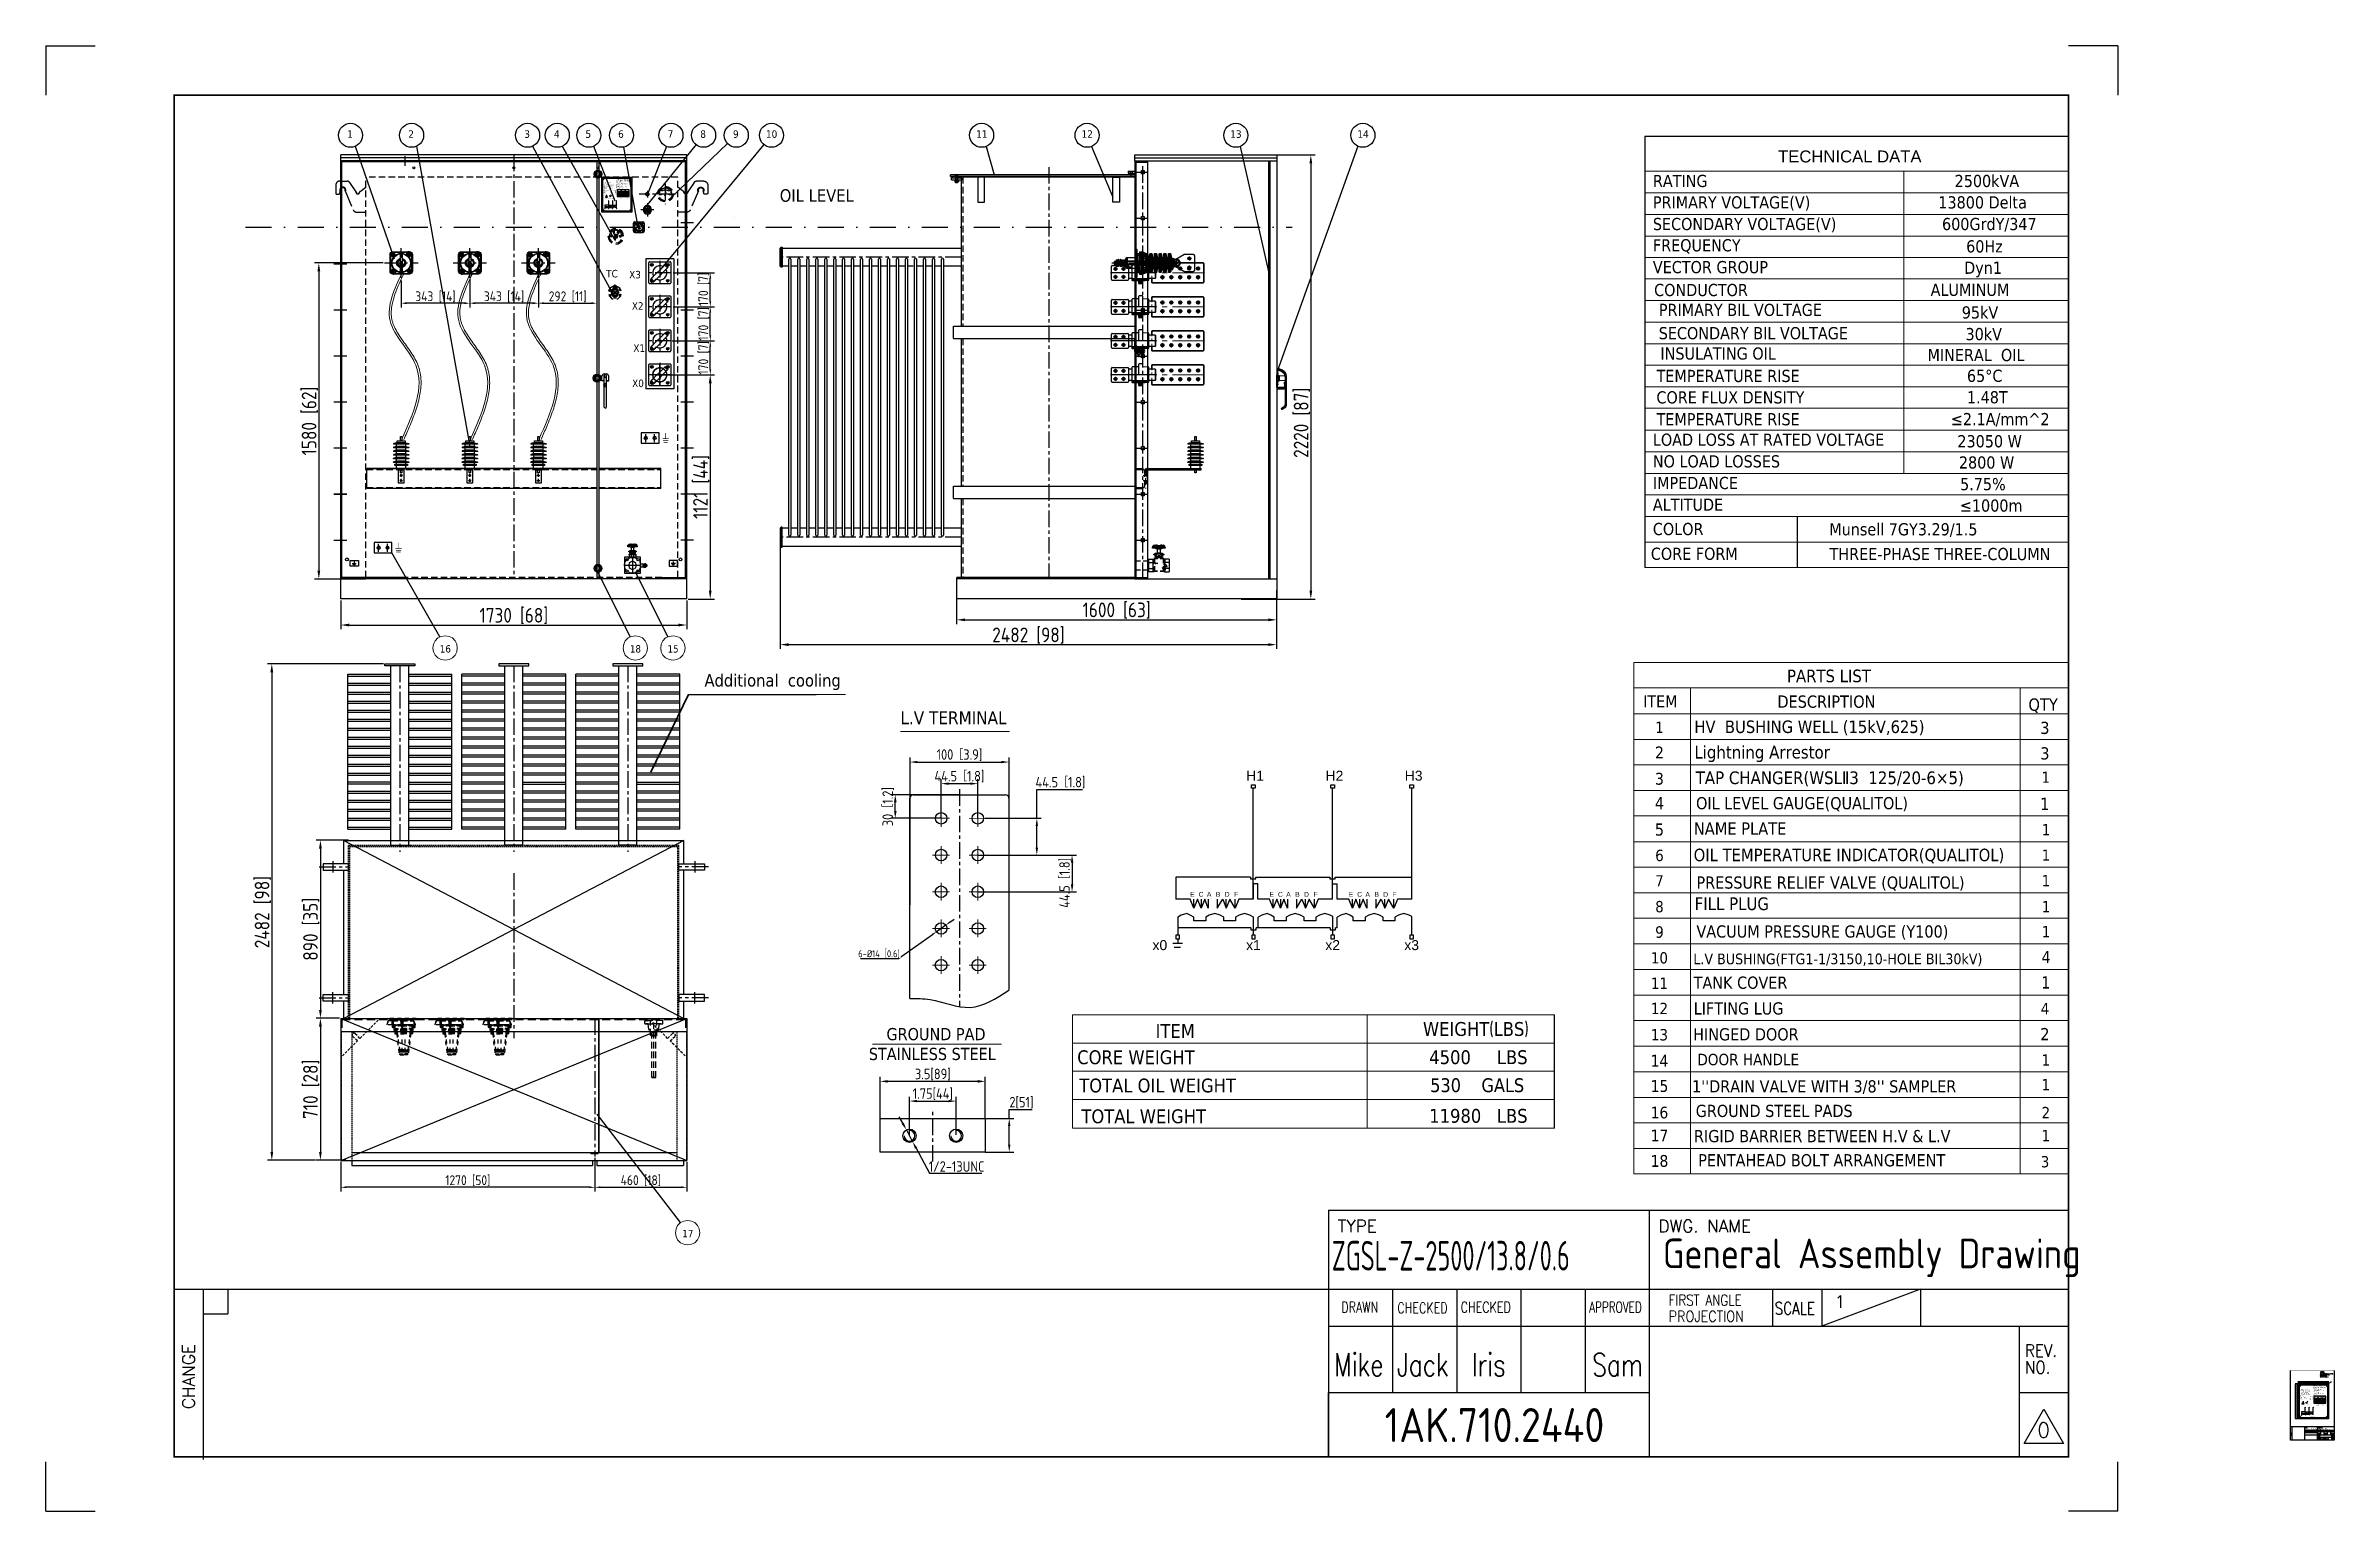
# Model space of a CAD drawing. Header units: inches. Extents: x 198356 to 209798, y -190593 to -183267.
import ezdxf
from ezdxf.enums import TextEntityAlignment as Align

# ---------------------------------------------------------------- set-up
doc = ezdxf.new("R2010")
doc.units = ezdxf.units.IN
doc.header["$LTSCALE"] = 13
for name, pattern in [('ACAD_ISO03W100', [1.18, 0.47, -0.71]), ('CENTER', [50.8, 31.75, -6.35, 6.35, -6.35]), ('CENTER2', [1.125, 0.75, -0.125, 0.125, -0.125]), ('CENTERX2', [101.6, 63.5, -12.7, 12.7, -12.7]), ('DASHDOT', [1, 0.5, -0.25, 0, -0.25]), ('DASHED', [0.75, 0.5, -0.25]), ('HIDDEN', [9.525, 6.35, -3.175]), ('点画线', [18, 12, -2, 2, -2]), ('虚线', [2, 1, -1])]:
    doc.linetypes.add(name, pattern=pattern)
doc.layers.get('0').update_dxf_attribs({"color": 1, "linetype": 'CENTER'})
for name, color, linetype in [('1', 4, 'Continuous'), ('1轮廓实线层', 7, 'Continuous'), ('2', 3, 'Continuous'), ('2细线层', 4, 'Continuous'), ('3中心线层', 1, 'CENTER'), ('4虚线层', 6, 'DASHED'), ('5剖面线层', 2, 'Continuous'), ('6文字层', 3, 'Continuous'), ('7标注层', 4, 'Continuous'), ('PDF_Geometry', 7, 'Continuous'), ('中心线', 1, 'CENTER2'), ('图层2', 3, 'Continuous'), ('粗实线', 4, 'Continuous'), ('细实线', 2, 'Continuous'), ('虚线', 6, 'HIDDEN')]:
    doc.layers.add(name, color=color, linetype=linetype)
for name, color, linetype, lineweight in [('1粗实线', 4, 'Continuous', 50), ('2细实线', 3, 'Continuous', 20), ('中心线层', 1, '点画线', 18), ('剖面线层', 4, 'Continuous', 18), ('标注、文本', 3, 'Continuous', 25), ('粗实线层', 7, 'Continuous', 35), ('虚线层', 6, '虚线', 18), ('铁心', 3, 'Continuous', 0)]:
    doc.layers.add(name, color=color, linetype=linetype, lineweight=lineweight)
doc.layers.add('paper', color=254, linetype='Continuous', plot=False)
doc.styles.add('DWG_BLOCK', font='romant.shx', dxfattribs={"width": 0.8})
doc.styles.add('Note Text (ANSI)', font='arial.ttf')
doc.styles.add('PDF Arial', font='arial.ttf')
doc.styles.add('PDF FangSong', font='simfang.ttf')
doc.styles.add('ROMANS', font='romans.shx', dxfattribs={"bigfont": 'whgtxt.shx'})
doc.styles.get("Standard").update_dxf_attribs({"font": 'gbenor.shx', "bigfont": 'gbcbig.shx'})
doc.styles.add('Tahoma$001', font='tahoma.ttf', dxfattribs={"height": 2.159784})
doc.styles.add('Tahoma_txtstyle_28.05_0_0', font='tahoma.ttf')
doc.styles.add('Tahoma_txtstyle_28.49_0_0', font='tahoma.ttf')
doc.styles.add('Tahoma_txtstyle_28.82_0_0', font='tahoma.ttf')
doc.styles.add('Tahoma_txtstyle_28.87_0_0', font='tahoma.ttf')
doc.styles.add('Tahoma_txtstyle_30.40_0_0', font='tahoma.ttf')
doc.styles.add('Tahoma_txtstyle_30.51_0_0', font='tahoma.ttf')
doc.styles.add('Tahoma_txtstyle_30.54_0_0', font='tahoma.ttf')
doc.styles.add('Tahoma_txtstyle_37.59_0_0', font='tahoma.ttf')
doc.styles.add('宋体', font='msyh.ttf', dxfattribs={"width": 0.6})
doc.dimstyles.new('1-15', dxfattribs={"dimscale": 10, "dimtxt": 3.5, "dimasz": 2, "dimexe": 1.5, "dimexo": 0.5, "dimgap": 0.5, "dimtad": 1, "dimtoh": 1, "dimdec": 1, "dimdsep": 46, "dimtxsty": 'Standard', "dimcen": 2.5, "dimclrd": 3, "dimclre": 3, "dimclrt": 3, "dimadec": 0, "dimazin": 2, "dimtfac": 1, "dimtdec": 1, "dimtmove": 0, "dimatfit": 2, "dimfxl": 1, "dimarcsym": 0})
doc.dimstyles.new('ISO-25', dxfattribs={"dimtxt": 2.5, "dimasz": 2.5, "dimexe": 1.25, "dimexo": 0.625, "dimtad": 1, "dimtxsty": 'Standard', "dimcen": 2.5, "dimadec": 0, "dimazin": 0, "dimtfac": 1, "dimtmove": 0, "dimatfit": 3, "dimfxl": 1, "dimarcsym": 0})
doc.dimstyles.new('丁晓菲', dxfattribs={"dimscale": 10, "dimtxt": 3.5, "dimasz": 2.5, "dimexe": 1.5, "dimexo": 0, "dimgap": 0.5, "dimtad": 1, "dimtoh": 1, "dimtxsty": 'Standard', "dimcen": 2.5, "dimclrd": 3, "dimclre": 3, "dimclrt": 2, "dimadec": 0, "dimazin": 0, "dimtfac": 1, "dimtmove": 0, "dimatfit": 2, "dimfxl": 1, "dimarcsym": 0})
doc.dimstyles.new('英寸 1-10', dxfattribs={"dimscale": 14, "dimtxt": 3.5, "dimasz": 2, "dimexe": 1.5, "dimexo": 0.5, "dimgap": 0.5, "dimtad": 1, "dimtoh": 1, "dimdec": 0, "dimdsep": 46, "dimtxsty": 'Standard', "dimcen": 2.5, "dimclrd": 3, "dimclre": 3, "dimclrt": 3, "dimadec": 0, "dimazin": 2, "dimtfac": 1, "dimtdec": 0, "dimtmove": 0, "dimatfit": 2, "dimfxl": 1, "dimarcsym": 0})
doc.dimstyles.new('郁文书', dxfattribs={"dimscale": 15, "dimtxt": 3.5, "dimasz": 2.5, "dimexe": 1.5, "dimexo": 0, "dimgap": 0.5, "dimtad": 1, "dimtoh": 1, "dimtxsty": 'Standard', "dimcen": 2.5, "dimclrd": 3, "dimclre": 3, "dimclrt": 2, "dimadec": 0, "dimazin": 0, "dimtfac": 1, "dimtmove": 0, "dimatfit": 2, "dimfxl": 1, "dimarcsym": 0})

# ---------------------------------------------------------------- blocks, each defined once
blk = doc.blocks.new('*D12')
at = {"layer": '1', "color": 3, "lineweight": -2}
for p, q in [((202677, -187561), (202677, -186826)), ((202714, -186848), (203134, -186848)), ((203172, -187523), (203172, -186826))]:
    blk.add_line(p, q, dxfattribs=at)
at = {"layer": '1', "color": 3}
for points in [[(202714, -186842), (202714, -186854), (202677, -186848)], [(203134, -186842), (203134, -186854), (203172, -186848)]]:
    blk.add_solid(points, dxfattribs=at)
at = {"layer": 'Defpoints', "color": 0}
for p in [(203172, -186848), (203172, -187523), (202677, -187561)]:
    blk.add_point(p, dxfattribs=at)
at = {"layer": '1', "color": 2, "insert": (202924, -186813), "char_height": 52.5, "attachment_point": 5}
blk.add_mtext('100［3.9]', dxfattribs=at)
blk = doc.blocks.new('*D13')
at = {"layer": '1', "color": 3, "lineweight": -2}
for p, q in [((202924, -187012), (202581, -187012)), ((202603, -187092), (202603, -187049)), ((202832, -187129), (202581, -187129))]:
    blk.add_line(p, q, dxfattribs=at)
at = {"layer": '1', "color": 3}
for points in [[(202597, -187049), (202610, -187049), (202603, -187012)], [(202597, -187092), (202610, -187092), (202603, -187129)]]:
    blk.add_solid(points, dxfattribs=at)
at = {"layer": 'Defpoints', "color": 0}
for p in [(202603, -187012), (202924, -187012), (202832, -187129)]:
    blk.add_point(p, dxfattribs=at)
at = {"layer": '1', "color": 2, "insert": (202568, -187071), "char_height": 52.5, "attachment_point": 5, "rotation": 90}
blk.add_mtext('30［1.2]', dxfattribs=at)
blk = doc.blocks.new('*D14')
at = {"layer": '1', "color": 3, "lineweight": -2}
for p, q in [((202832, -187129), (202832, -186934)), ((202870, -186956), (202978, -186956)), ((203016, -187129), (203016, -186934))]:
    blk.add_line(p, q, dxfattribs=at)
at = {"layer": '1', "color": 3}
for points in [[(202870, -186950), (202870, -186962), (202832, -186956)], [(202978, -186950), (202978, -186962), (203016, -186956)]]:
    blk.add_solid(points, dxfattribs=at)
at = {"layer": 'Defpoints', "color": 0}
for p in [(203016, -186956), (202832, -187129), (203016, -187129)]:
    blk.add_point(p, dxfattribs=at)
at = {"layer": '1', "color": 2, "insert": (202924, -186921), "char_height": 52.5, "attachment_point": 5}
blk.add_mtext('44.5［1.8]', dxfattribs=at)
blk = doc.blocks.new('*D15')
at = {"layer": '1', "color": 3, "lineweight": -2}
for p, q in [((203311, -187129), (203311, -186986)), ((203311, -186986), (203540, -186986)), ((203052, -187129), (203333, -187129)), ((203311, -187276), (203311, -187167)), ((203016, -187313), (203333, -187313))]:
    blk.add_line(p, q, dxfattribs=at)
at = {"layer": '1', "color": 3}
for points in [[(203305, -187167), (203317, -187167), (203311, -187129)], [(203305, -187276), (203317, -187276), (203311, -187313)]]:
    blk.add_solid(points, dxfattribs=at)
at = {"layer": 'Defpoints', "color": 0}
for p in [(203052, -187129), (203016, -187313), (203311, -187313)]:
    blk.add_point(p, dxfattribs=at)
at = {"layer": '1', "color": 2, "insert": (203429, -186951), "char_height": 52.5, "attachment_point": 5}
blk.add_mtext('44.5［1.8]', dxfattribs=at)
blk = doc.blocks.new('*D16')
at = {"layer": 'Defpoints', "color": 0}
for p in [(202809, -187696), (202856, -187663)]:
    blk.add_point(p, dxfattribs=at)
at = {"layer": '标注、文本', "color": 3, "lineweight": -2}
for p, q in [((202876, -187648), (202897, -187634)), ((202789, -187711), (202619, -187832)), ((202856, -187663), (202809, -187696)), ((202619, -187832), (202429, -187832))]:
    blk.add_line(p, q, dxfattribs=at)
at = {"layer": '标注、文本', "color": 3}
for points in [[(202874, -187645), (202879, -187652), (202856, -187663)], [(202786, -187707), (202791, -187714), (202809, -187696)]]:
    blk.add_solid(points, dxfattribs=at)
at = {"layer": '标注、文本', "color": 2, "insert": (202522, -187808), "char_height": 35, "attachment_point": 5, "bg_fill": 3, "box_fill_scale": 1.1, "bg_fill_color": 256, "bg_fill_true_color": 13158600, "bg_fill_transparency": 14549880}
blk.add_mtext('6-%%C14［0.6]', dxfattribs=at)
blk = doc.blocks.new('*D76')
at = {"layer": '2', "color": 0, "linetype": 'Continuous', "lineweight": -2}
for p, q in [((209624, -189958), (209624, -189949)), ((209627, -189950), (209762, -189950)), ((209764, -189958), (209764, -189949))]:
    blk.add_line(p, q, dxfattribs=at)
at = {"layer": '2', "color": 0, "linetype": 'Continuous'}
for points in [[(209627, -189950), (209627, -189951), (209624, -189950)], [(209762, -189950), (209762, -189951), (209764, -189950)]]:
    blk.add_solid(points, dxfattribs=at)
at = {"layer": 'Defpoints', "color": 0, "linetype": 'Continuous'}
for p in [(209624, -189958), (209764, -189950), (209764, -189958)]:
    blk.add_point(p, dxfattribs=at)
at = {"layer": '2', "color": 0, "linetype": 'Continuous', "insert": (209694, -189949), "char_height": 2.5, "attachment_point": 5}
blk.add_mtext('140', dxfattribs=at)
blk = doc.blocks.new('*D77')
at = {"layer": '2', "color": 0, "linetype": 'Continuous', "lineweight": -2}
for p, q in [((209619, -189955), (209619, -189943)), ((209622, -189945), (209767, -189945)), ((209769, -189955), (209769, -189943))]:
    blk.add_line(p, q, dxfattribs=at)
at = {"layer": '2', "color": 0, "linetype": 'Continuous'}
for points in [[(209622, -189944), (209622, -189945), (209619, -189945)], [(209767, -189944), (209767, -189945), (209769, -189945)]]:
    blk.add_solid(points, dxfattribs=at)
at = {"layer": 'Defpoints', "color": 0, "linetype": 'Continuous'}
for p in [(209619, -189956), (209769, -189945), (209769, -189956)]:
    blk.add_point(p, dxfattribs=at)
at = {"layer": '2', "color": 0, "linetype": 'Continuous', "insert": (209694, -189943), "char_height": 2.5, "attachment_point": 5}
blk.add_mtext('150', dxfattribs=at)
blk = doc.blocks.new('*D78')
at = {"layer": '2', "color": 0, "linetype": 'Continuous', "lineweight": -2}
for p, q in [((209621, -189961), (209610, -189961)), ((209612, -190124), (209612, -189964)), ((209621, -190126), (209610, -190126))]:
    blk.add_line(p, q, dxfattribs=at)
at = {"layer": '2', "color": 0, "linetype": 'Continuous'}
for points in [[(209611, -189964), (209612, -189964), (209612, -189961)], [(209611, -190124), (209612, -190124), (209612, -190126)]]:
    blk.add_solid(points, dxfattribs=at)
at = {"layer": 'Defpoints', "color": 0, "linetype": 'Continuous'}
for p in [(209612, -189961), (209622, -189961), (209622, -190126)]:
    blk.add_point(p, dxfattribs=at)
at = {"layer": '2', "color": 0, "linetype": 'Continuous', "insert": (209610, -190044), "char_height": 2.5, "attachment_point": 5, "rotation": 90}
blk.add_mtext('165', dxfattribs=at)
blk = doc.blocks.new('*D79')
at = {"layer": '2', "color": 0, "linetype": 'Continuous', "lineweight": -2}
for p, q in [((209619, -189956), (209602, -189956)), ((209603, -189959), (209603, -190129)), ((209619, -190131), (209602, -190131))]:
    blk.add_line(p, q, dxfattribs=at)
at = {"layer": '2', "color": 0, "linetype": 'Continuous'}
for points in [[(209603, -189959), (209604, -189959), (209603, -189956)], [(209603, -190129), (209604, -190129), (209603, -190131)]]:
    blk.add_solid(points, dxfattribs=at)
at = {"layer": 'Defpoints', "color": 0, "linetype": 'Continuous'}
for p in [(209619, -189956), (209603, -190131), (209619, -190131)]:
    blk.add_point(p, dxfattribs=at)
at = {"layer": '2', "color": 0, "linetype": 'Continuous', "insert": (209601, -190044), "char_height": 2.5, "attachment_point": 5, "rotation": 90}
blk.add_mtext('175', dxfattribs=at)
blk = doc.blocks.new('*D80')
at = {"layer": 'Defpoints', "color": 0}
for p in [(209763, -189963), (209766, -189959)]:
    blk.add_point(p, dxfattribs=at)
at = {"layer": '标注、文本', "color": 3, "lineweight": -2}
for p, q in [((209763, -189962), (209765, -189960)), ((209766, -189959), (209781, -189946)), ((209781, -189946), (209785, -189946))]:
    blk.add_line(p, q, dxfattribs=at)
at = {"layer": '标注、文本', "color": 3}
for points in [[(209763, -189962), (209763, -189962), (209763, -189963)], [(209765, -189960), (209765, -189960), (209766, -189959)]]:
    blk.add_solid(points, dxfattribs=at)
at = {"layer": '标注、文本', "color": 3, "insert": (209783, -189945), "char_height": 1.2, "attachment_point": 5}
blk.add_mtext('4-∅4.5', dxfattribs=at)
blk = doc.blocks.new('*D82')
at = {"layer": '1', "color": 3, "lineweight": -2}
for p, q in [((203059, -187313), (203510, -187313)), ((203487, -187351), (203487, -187459)), ((203016, -187496), (203510, -187497))]:
    blk.add_line(p, q, dxfattribs=at)
at = {"layer": '1', "color": 3}
for points in [[(203481, -187351), (203494, -187351), (203487, -187313)], [(203481, -187459), (203494, -187459), (203487, -187497)]]:
    blk.add_solid(points, dxfattribs=at)
at = {"layer": 'Defpoints', "color": 0}
for p in [(203059, -187313), (203016, -187496), (203487, -187497)]:
    blk.add_point(p, dxfattribs=at)
at = {"layer": '1', "color": 2, "insert": (203452, -187452), "char_height": 52.5, "attachment_point": 5, "rotation": 89.979}
blk.add_mtext('44.5［1.8]', dxfattribs=at)
blk = doc.blocks.new('A$C611D0E0A')
at = {"layer": '粗实线', "lineweight": 30}
h = blk.add_hatch(color=256, dxfattribs=at)
h.dxf.hatch_style = 2
h.paths.add_polyline_path([(0.38, 1.19), (0.68, 1.19), (0.68, 1.35), (0.38, 1.35)])
h = blk.add_hatch(color=256, dxfattribs=at)
h.dxf.hatch_style = 2
h.paths.add_polyline_path([(0.42, 1.65), (0.47, 1.65), (0.47, 1.61)])
h = blk.add_hatch(color=256, dxfattribs=at)
h.dxf.hatch_style = 2
h.paths.add_polyline_path([(0.59, 1.99), (0.63, 1.99), (0.63, 1.95)])
h = blk.add_hatch(color=256, dxfattribs=at)
h.dxf.hatch_style = 2
h.paths.add_polyline_path([(0.63, 1.86), (0.89, 1.86), (0.89, 1.99), (0.63, 1.99)])
h = blk.add_hatch(color=256, dxfattribs=at)
h.dxf.hatch_style = 2
h.paths.add_polyline_path([(0.93, 2.2), (0.93, 2.16), (0.97, 2.16)])
h = blk.add_hatch(color=256, dxfattribs=at)
h.dxf.hatch_style = 2
h.paths.add_polyline_path([(0.93, 1.9), (1.14, 1.48), (1.27, 1.48)])
h = blk.add_hatch(color=256, dxfattribs=at)
h.dxf.hatch_style = 2
h.paths.add_polyline_path([(1.14, 1.48), (1.19, 1.44), (1.4, 1.44)])
h = blk.add_hatch(color=256, dxfattribs=at)
h.dxf.hatch_style = 2
h.paths.add_polyline_path([(1.14, 1.48), (1.27, 1.48), (1.4, 1.44)])
h = blk.add_hatch(color=256, dxfattribs=at)
h.dxf.hatch_style = 2
h.paths.add_polyline_path([(1.19, 1.35), (1.14, 1.31), (1.44, 1.31)])
h = blk.add_hatch(color=256, dxfattribs=at)
h.dxf.hatch_style = 2
h.paths.add_polyline_path([(1.14, 1.31), (1.19, 1.27), (1.44, 1.27)])
h = blk.add_hatch(color=256, dxfattribs=at)
h.dxf.hatch_style = 2
h.paths.add_polyline_path([(1.14, 1.31), (1.44, 1.31), (1.44, 1.27)])
h = blk.add_hatch(color=256, dxfattribs=at)
h.dxf.hatch_style = 2
h.paths.add_polyline_path([(1.19, 1.9), (1.44, 1.9), (1.44, 2.03), (1.19, 2.03)])
h = blk.add_hatch(color=256, dxfattribs=at)
h.dxf.hatch_style = 2
h.paths.add_polyline_path([(1.19, 1.44), (1.19, 1.4), (1.4, 1.4)])
h = blk.add_hatch(color=256, dxfattribs=at)
h.dxf.hatch_style = 2
h.paths.add_polyline_path([(1.19, 1.44), (1.4, 1.44), (1.4, 1.4)])
h = blk.add_hatch(color=256, dxfattribs=at)
h.dxf.hatch_style = 2
h.paths.add_polyline_path([(1.19, 1.4), (1.19, 1.35), (1.44, 1.35)])
h = blk.add_hatch(color=256, dxfattribs=at)
h.dxf.hatch_style = 2
h.paths.add_polyline_path([(1.19, 1.4), (1.4, 1.4), (1.44, 1.35)])
h = blk.add_hatch(color=256, dxfattribs=at)
h.dxf.hatch_style = 2
h.paths.add_polyline_path([(1.19, 1.35), (1.44, 1.35), (1.44, 1.31)])
h = blk.add_hatch(color=256, dxfattribs=at)
h.dxf.hatch_style = 2
h.paths.add_polyline_path([(1.19, 1.27), (1.23, 1.23), (1.48, 1.23)])
h = blk.add_hatch(color=256, dxfattribs=at)
h.dxf.hatch_style = 2
h.paths.add_polyline_path([(1.19, 1.27), (1.44, 1.27), (1.48, 1.23)])
h = blk.add_hatch(color=256, dxfattribs=at)
h.dxf.hatch_style = 2
h.paths.add_polyline_path([(1.23, 1.23), (1.31, 1.19), (1.48, 1.19)])
h = blk.add_hatch(color=256, dxfattribs=at)
h.dxf.hatch_style = 2
h.paths.add_polyline_path([(1.23, 1.23), (1.48, 1.23), (1.48, 1.19)])
h = blk.add_hatch(color=256, dxfattribs=at)
h.dxf.hatch_style = 2
h.paths.add_polyline_path([(1.31, 1.19), (1.35, 1.1), (1.57, 1.1)])
h = blk.add_hatch(color=256, dxfattribs=at)
h.dxf.hatch_style = 2
h.paths.add_polyline_path([(1.31, 1.19), (1.48, 1.19), (1.57, 1.1)])
h = blk.add_hatch(color=256, dxfattribs=at)
h.dxf.hatch_style = 2
h.paths.add_polyline_path([(1.35, 1.1), (1.57, 1.1), (1.4, 0.97)])
h = blk.add_hatch(color=256, dxfattribs=at)
h.dxf.hatch_style = 2
h.paths.add_polyline_path([(1.69, 2.2), (1.65, 2.16), (1.69, 2.16)])
h = blk.add_hatch(color=256, dxfattribs=at)
h.dxf.hatch_style = 2
h.paths.add_polyline_path([(1.74, 1.86), (1.95, 1.86), (1.95, 1.99), (1.74, 1.99)])
h = blk.add_hatch(color=256, dxfattribs=at)
h.dxf.hatch_style = 2
h.paths.add_polyline_path([(1.99, 1.99), (1.95, 1.95), (1.99, 1.95)])
h = blk.add_hatch(color=256, dxfattribs=at)
h.dxf.hatch_style = 2
h.paths.add_polyline_path([(1.95, 1.19), (2.2, 1.19), (2.2, 1.35), (1.95, 1.35)])
h = blk.add_hatch(color=256, dxfattribs=at)
h.dxf.hatch_style = 2
h.paths.add_polyline_path([(1.99, 1.99), (2.03, 1.99), (1.99, 1.95)])
h = blk.add_hatch(color=256, dxfattribs=at)
h.dxf.hatch_style = 2
h.paths.add_polyline_path([(2.16, 1.65), (2.2, 1.65), (2.16, 1.61)])
for points in [[(0, 1.31), (0.08, 0.93), (0.25, 0.55), (0.55, 0.25), (0.68, 0.21)], [(0.08, 1.31), (0.17, 0.85), (0.42, 0.47), (0.72, 0.3)], [(0.17, 1.31), (0.25, 0.89), (0.51, 0.51), (0.76, 0.38)], [(1.31, 2.62), (0.89, 2.54), (0.55, 2.37), (0.25, 2.07), (0.21, 1.95)], [(1.31, 2.54), (0.85, 2.46), (0.42, 2.2), (0.25, 1.9)], [(1.31, 2.46), (0.89, 2.37), (0.51, 2.12), (0.34, 1.86)], [(1.31, 0.21), (1.74, 0.3), (2.12, 0.51), (2.24, 0.76)], [(1.31, 0.08), (1.78, 0.17), (2.16, 0.47), (2.33, 0.72)], [(1.31, 0), (1.69, 0.08), (2.07, 0.25), (2.37, 0.55), (2.41, 0.68)], [(2.41, 1.31), (2.33, 1.74), (2.12, 2.12), (1.86, 2.29)], [(2.54, 1.31), (2.46, 1.78), (2.16, 2.2), (1.9, 2.37)], [(2.62, 1.31), (2.54, 1.74), (2.37, 2.07), (2.07, 2.37), (1.95, 2.41)], [(2.54, 1.31), (2.54, 1.35)], [(2.62, 1.31), (2.62, 1.35)]]:
    blk.add_lwpolyline(points, dxfattribs=at)
for points in [[(0.34, 1.27), (0.38, 1.27)], [(0.38, 1.65), (0.47, 1.61), (0.47, 1.65), (0.42, 1.65)], [(0.38, 1.19), (0.68, 1.19), (0.68, 1.35), (0.38, 1.35)], [(0.59, 1.99), (0.63, 1.95)], [(0.63, 1.86), (0.89, 1.86), (0.89, 1.99), (0.63, 1.99)], [(0.93, 2.2), (0.97, 2.16), (0.93, 2.16)], [(1.19, 1.9), (1.44, 1.9), (1.44, 2.03), (1.19, 2.03)], [(1.4, 2.33), (1.23, 2.33)], [(1.31, 2.24), (1.31, 2.2), (1.31, 2.16), (1.35, 2.16), (1.35, 2.2), (1.35, 2.24)], [(1.69, 2.2), (1.69, 2.16), (1.65, 2.16)], [(1.69, 2.2), (1.65, 2.16), (1.69, 2.16)], [(1.74, 1.86), (1.95, 1.86), (1.95, 1.99), (1.74, 1.99)], [(2.03, 1.99), (1.99, 1.95), (1.95, 1.95), (1.99, 1.99)], [(1.99, 1.99), (1.95, 1.95), (1.99, 1.95), (2.03, 1.99)], [(1.95, 1.19), (2.2, 1.19), (2.2, 1.35), (1.95, 1.35)], [(2.2, 1.65), (2.16, 1.61), (2.16, 1.65)], [(2.2, 1.65), (2.16, 1.61), (2.16, 1.65)], [(2.29, 1.27), (2.2, 1.27)], [(2.29, 1.27), (2.2, 1.27)]]:
    blk.add_lwpolyline(points, close=True, dxfattribs=at)
for points in [[(0.17, 1.27), (0.17, 1.27), (0.34, 1.27), (0.34, 1.27)], [(0.21, 1.48), (0.21, 1.48), (0.34, 1.48), (0.34, 1.48)], [(0.25, 1.69), (0.25, 1.69), (0.38, 1.65), (0.38, 1.65)], [(0.34, 1.9), (0.34, 1.9), (0.47, 1.82), (0.47, 1.82)], [(0.51, 2.07), (0.51, 2.07), (0.59, 1.99), (0.59, 1.99)], [(0.68, 2.24), (0.68, 2.24), (0.76, 2.12), (0.76, 2.12)], [(0.85, 2.37), (0.85, 2.37), (0.93, 2.2), (0.93, 2.2)], [(1.1, 2.41), (1.1, 2.41), (1.1, 2.24), (1.1, 2.24)], [(1.31, 2.46), (1.31, 2.46), (1.31, 2.29), (1.31, 2.29)], [(1.52, 2.41), (1.52, 2.41), (1.48, 2.24), (1.48, 2.24)], [(1.74, 2.37), (1.74, 2.37), (1.69, 2.2), (1.69, 2.2)], [(1.95, 2.24), (1.95, 2.24), (1.86, 2.12), (1.86, 2.12)], [(2.12, 2.07), (2.12, 2.07), (1.99, 1.99), (1.99, 1.99)], [(2.24, 1.9), (2.24, 1.9), (2.12, 1.82), (2.12, 1.82)], [(2.37, 1.69), (2.37, 1.69), (2.2, 1.65), (2.2, 1.65)], [(2.41, 1.48), (2.41, 1.48), (2.24, 1.48), (2.24, 1.48)], [(2.41, 1.27), (2.41, 1.27), (2.29, 1.27), (2.29, 1.27)], [(2.41, 1.31), (2.41, 1.31), (2.41, 1.35), (2.41, 1.35)]]:
    blk.add_open_spline(points, degree=3, dxfattribs=at)
blk = doc.blocks.new('A$C588303E3')
at = {"layer": '粗实线', "lineweight": 30}
for points in [[(0, 5.7), (0.6, 2.5), (2.5, 0.6), (5.7, 0), (8.3, 0.6)], [(0, 5.7), (0.6, 2.5), (3.2, 0.6), (5.7, 0), (8.3, 0.6)], [(0.6, 8.3), (5.7, 11.4)], [(10.8, 2.5), (5.7, 0), (0.6, 2.5)], [(11.4, 5.7), (10.8, 8.3), (8.3, 10.2), (5.7, 11.4), (2.5, 10.2)], [(8.9, 6.3), (7.6, 8.3), (5.1, 8.9), (3.2, 7.6), (2.5, 5.1), (3.8, 3.2), (6.3, 2.5)], [(10.8, 5.7), (10.2, 8.3), (8.3, 10.2), (5.7, 10.8), (3.2, 10.2)], [(10.8, 2.5), (10.8, 8.3), (5.7, 11.4)], [(10.8, 5.7), (10.8, 6.3)]]:
    blk.add_lwpolyline(points, dxfattribs=at)
for points in [[(8.9, 8.9), (7, 10.2), (4.4, 10.2), (2.5, 8.9), (0.6, 7), (0.6, 4.4), (2.5, 1.9), (4.4, 0.6), (7, 0.6), (8.9, 1.9), (10.2, 4.4), (10.2, 7)], [(8.3, 5.7), (7.6, 7.6), (5.7, 8.3), (3.8, 7.6), (3.2, 5.7), (3.8, 3.8), (5.7, 2.5), (7.6, 3.8)]]:
    blk.add_lwpolyline(points, close=True, dxfattribs=at)
for points in [[(0.6, 2.5), (0.6, 2.5), (0.6, 8.3), (0.6, 8.3)], [(11.4, 5.7), (11.4, 5.7), (11.4, 6.3), (11.4, 6.3)]]:
    blk.add_open_spline(points, degree=3, dxfattribs=at)
blk = doc.blocks.new('A$C1DFE2BEF')
at = {"layer": '粗实线'}
h = blk.add_hatch(color=256, dxfattribs=at)
h.dxf.hatch_style = 2
h.paths.add_polyline_path([(100, 52), (100, 33), (105, 33)])
h = blk.add_hatch(color=256, dxfattribs=at)
h.dxf.hatch_style = 2
h.paths.add_polyline_path([(100, 52), (105, 52), (105, 33)])
at = {"layer": '1', "color": 1, "linetype": 'CENTERX2', "lineweight": -3, "ltscale": 0.1}
for p, q in [((0, 44), (87, 44)), ((43, 87), (43, 0))]:
    blk.add_line(p, q, dxfattribs=at)
at = {"layer": '1'}
blk.add_lwpolyline([(83, 84), (3, 84), (3, 4), (83, 4)], close=True, dxfattribs=at)
at = {"layer": '1', "color": 1, "linetype": 'CENTERX2', "lineweight": -3, "ltscale": 0.1}
blk.add_circle((43, 44), 40, dxfattribs=at)
at = {"layer": '1'}
for centre in [(16, 72), (16, 16), (71, 72), (71, 16)]:
    blk.add_circle(centre, 5.76, dxfattribs=at)
blk.add_arc((43, 44), 19.2, 305.0033, 302.381, dxfattribs=at)
at = {"layer": '粗实线'}
for points in [[(67, 140), (67, 137), (19, 137), (19, 140)], [(59, 140), (67, 140), (67, 137), (19, 137), (19, 140), (28, 140)], [(26, 149), (23, 147), (20, 145)], [(26, 147), (23, 146), (20, 145)], [(26, 146), (24, 145), (23, 143)], [(26, 145), (24, 145), (23, 143)], [(36, 149), (33, 149), (29, 146), (28, 142)], [(29, 114), (29, 118), (57, 118), (57, 114)], [(33, 146), (32, 145), (31, 142)], [(33, 145), (32, 145), (31, 142)], [(31, 137), (31, 142), (31, 140)], [(31, 140), (56, 140)], [(36, 142), (36, 145), (34, 146)], [(36, 142), (34, 145)], [(38, 142), (37, 147), (36, 149)], [(36, 145), (36, 146)], [(48, 142), (50, 147), (50, 149)], [(52, 146), (51, 146), (51, 145), (51, 142)], [(52, 145), (51, 145)], [(59, 142), (56, 146), (52, 149)], [(56, 142), (55, 145), (52, 146)], [(56, 142), (55, 145), (52, 145)], [(56, 137), (56, 142), (56, 140)], [(66, 145), (64, 147), (61, 149)], [(65, 145), (64, 146), (61, 147)], [(64, 143), (62, 145), (61, 146)], [(64, 143), (62, 145), (61, 145)], [(57, 112), (57, 105), (29, 105), (29, 112)], [(83, 51), (97, 51), (97, 34), (83, 34)], [(109, 35), (109, 49), (109, 51), (107, 51)], [(107, 34), (109, 34), (109, 35)], [(110, 37), (110, 48), (109, 48)], [(110, 37), (109, 35)], [(113, 37), (113, 48), (110, 48)], [(113, 48), (113, 47)], [(113, 37), (113, 38)], [(115, 43), (115, 42), (114, 42), (114, 43), (115, 43), (115, 40), (115, 43), (115, 42), (115, 40)]]:
    blk.add_lwpolyline(points, dxfattribs=at)
for points in [[(54, 137), (54, 135), (32, 135), (32, 137)], [(48, 135), (48, 84), (38, 84), (38, 135)], [(62, 114), (62, 113), (24, 113), (24, 114)], [(62, 113), (62, 112), (24, 112), (24, 113)], [(60, 100), (60, 96), (27, 96), (27, 100)], [(54, 105), (54, 100), (32, 100), (32, 105)], [(100, 49), (100, 35), (97, 35), (97, 49)], [(105, 52), (105, 33), (100, 33), (100, 52)], [(107, 51), (107, 34), (106, 34), (106, 51)], [(114, 44), (114, 40), (113, 40), (113, 44)]]:
    blk.add_lwpolyline(points, close=True, dxfattribs=at)
for points in [[(19, 140), (19, 140), (20, 145), (20, 145)], [(19, 140), (19, 140), (20, 145), (20, 145)], [(20, 140), (20, 140), (23, 143), (23, 143)], [(22, 140), (22, 140), (23, 143), (23, 143)], [(28, 140), (28, 140), (22, 140), (22, 140)], [(23, 142), (23, 142), (28, 142), (28, 142)], [(26, 149), (26, 149), (61, 149), (61, 149)], [(26, 147), (26, 147), (31, 147), (31, 147)], [(26, 146), (26, 146), (29, 146), (29, 146)], [(26, 145), (26, 145), (29, 145), (29, 145)], [(28, 142), (28, 142), (28, 137), (28, 137)], [(28, 140), (28, 140), (31, 140), (31, 140)], [(31, 142), (31, 142), (56, 142), (56, 142)], [(56, 140), (56, 140), (31, 140), (31, 140)], [(32, 118), (32, 118), (32, 114), (32, 114)], [(33, 146), (33, 146), (34, 146), (34, 146)], [(33, 145), (33, 145), (34, 145), (34, 145)], [(41, 149), (41, 149), (41, 137), (41, 137)], [(41, 118), (41, 118), (41, 114), (41, 114)], [(45, 118), (45, 118), (45, 114), (45, 114)], [(46, 149), (46, 149), (46, 137), (46, 137)], [(52, 149), (52, 149), (50, 149), (50, 149)], [(50, 147), (50, 147), (50, 149), (50, 149)], [(51, 145), (51, 145), (50, 142), (50, 142)], [(52, 146), (52, 146), (52, 147), (52, 147)], [(52, 145), (52, 145), (52, 146), (52, 146)], [(61, 147), (61, 147), (55, 147), (55, 147)], [(55, 118), (55, 118), (55, 114), (55, 114)], [(61, 146), (61, 146), (57, 146), (57, 146)], [(61, 145), (61, 145), (57, 145), (57, 145)], [(59, 142), (59, 142), (64, 142), (64, 142)], [(64, 142), (64, 142), (59, 142), (59, 142)], [(59, 142), (59, 142), (59, 137), (59, 137)], [(67, 140), (67, 140), (59, 140), (59, 140)], [(59, 140), (59, 140), (65, 140), (65, 140)], [(65, 140), (65, 140), (64, 143), (64, 143)], [(65, 140), (65, 140), (64, 143), (64, 143)], [(67, 140), (67, 140), (65, 145), (65, 145)], [(67, 140), (67, 140), (66, 145), (66, 145)], [(67, 137), (67, 137), (67, 140), (67, 140)], [(27, 96), (27, 96), (27, 84), (27, 84)], [(32, 112), (32, 112), (32, 105), (32, 105)], [(36, 100), (36, 100), (36, 96), (36, 96)], [(37, 100), (37, 100), (37, 96), (37, 96)], [(41, 112), (41, 112), (41, 105), (41, 105)], [(45, 112), (45, 112), (45, 105), (45, 105)], [(50, 100), (50, 100), (50, 96), (50, 96)], [(51, 100), (51, 100), (51, 96), (51, 96)], [(55, 112), (55, 112), (55, 105), (55, 105)], [(60, 96), (60, 96), (60, 84), (60, 84)], [(106, 51), (106, 51), (105, 51), (105, 51)], [(106, 34), (106, 34), (105, 34), (105, 34)], [(107, 51), (107, 51), (107, 52), (107, 52)], [(107, 34), (107, 34), (107, 35), (107, 35)], [(113, 37), (113, 37), (110, 37), (110, 37)], [(113, 48), (113, 48), (113, 49), (113, 49)], [(113, 47), (113, 47), (113, 38), (113, 38)], [(113, 37), (113, 37), (113, 38), (113, 38)]]:
    blk.add_open_spline(points, degree=3, dxfattribs=at)
blk = doc.blocks.new('257561')
at = {"layer": '标注、文本'}
for p, q in [((851.7, 2214.1), (862.1, 2214.1)), ((853.4, 2212.2), (856.9, 2212.2)), ((854.7, 2210.2), (856.9, 2210.2)), ((856.9, 2219.1), (856.9, 2214.1)), ((860.3, 2212.2), (856.9, 2212.2)), ((859, 2210.2), (856.9, 2210.2))]:
    blk.add_line(p, q, dxfattribs=at)
blk = doc.blocks.new('A$C0AD52951')
at = {"layer": '粗实线'}
h = blk.add_hatch(color=256, dxfattribs=at)
h.dxf.hatch_style = 2
h.paths.add_polyline_path([(2, 42), (1, 42), (2, 42), (3, 41), (3, 40), (4, 40), (4, 38), (5, 38), (5, 37), (7, 40), (5, 40), (4, 38), (4, 40), (4, 41), (3, 41), (3, 42)])
h = blk.add_hatch(color=256, dxfattribs=at)
h.dxf.hatch_style = 2
h.paths.add_polyline_path([(1, 42), (1, 41), (1, 40), (2, 40), (2, 41), (1, 41), (1, 42), (2, 42)])
h = blk.add_hatch(color=256, dxfattribs=at)
h.dxf.hatch_style = 2
h.paths.add_polyline_path([(7, 11), (8, 11), (11, 13), (11, 14)])
for points in [[(24, 63), (14, 59), (7, 53), (1, 44), (0, 38)], [(0, 22), (2, 15), (9, 8), (16, 1), (23, 0)], [(27, 52), (20, 48), (14, 43), (13, 40)], [(13, 23), (14, 20), (20, 14), (27, 11)], [(27, 48), (19, 44), (14, 36), (14, 26), (19, 19), (27, 13), (35, 13), (35, 4), (27, 4), (27, 13)], [(15, 24), (20, 18), (29, 14)], [(45, 41), (44, 43), (36, 47), (26, 47), (19, 43), (18, 41)], [(27, 41), (23, 36), (21, 31), (23, 25), (27, 22)], [(35, 52), (40, 57), (38, 63), (34, 67), (29, 67), (24, 63), (23, 57), (27, 52)], [(23, 59), (23, 47)], [(25, 65), (31, 71), (37, 65)], [(27, 35), (25, 31), (27, 26)], [(27, 35), (27, 52), (35, 52), (35, 35)], [(35, 26), (35, 13), (27, 13), (27, 26)], [(34, 14), (33, 15), (31, 16), (30, 15), (29, 14)], [(34, 14), (33, 15), (31, 16), (30, 15), (29, 14)], [(34, 14), (43, 18), (47, 24)], [(49, 40), (48, 43), (43, 48), (35, 52)], [(35, 13), (44, 19), (48, 26), (48, 36), (44, 44), (35, 48)], [(35, 22), (40, 25), (42, 31), (40, 36), (35, 41)], [(35, 26), (37, 31), (35, 35)], [(35, 11), (43, 14), (48, 20), (49, 23)], [(63, 38), (61, 44), (56, 53), (48, 59), (38, 63)], [(40, 59), (40, 47)], [(40, 0), (46, 1), (54, 8), (60, 15), (63, 22)], [(55, 50), (50, 47)], [(55, 50), (52, 50), (53, 48)], [(60, 20), (60, 21), (59, 23), (59, 22), (59, 21), (58, 21), (57, 21), (56, 21), (56, 22), (56, 23), (56, 24), (57, 24)]]:
    blk.add_lwpolyline(points, dxfattribs=at)
for points in [[(2, 42), (1, 42), (2, 42), (3, 41), (3, 40), (4, 40), (4, 38), (5, 38), (5, 37), (7, 40), (5, 40), (4, 38), (4, 40), (4, 41), (3, 41), (3, 42)], [(1, 42), (1, 41), (1, 40), (2, 40), (2, 41), (1, 41), (1, 42), (2, 42)], [(10, 45), (9, 47), (7, 48), (4, 47), (3, 45), (4, 43), (7, 42), (9, 43)], [(10, 16), (9, 20), (7, 20), (4, 20), (3, 16), (4, 14), (7, 13), (9, 14)], [(7, 11), (8, 11), (11, 13), (11, 14)], [(8, 11), (9, 11)], [(37, 59), (36, 64), (31, 66), (26, 64), (24, 59), (26, 55), (31, 53), (36, 55)], [(34, 59), (34, 61), (31, 63), (29, 61), (27, 59), (29, 57), (31, 56), (34, 57)], [(35, 31), (34, 34), (31, 35), (29, 34), (27, 31), (29, 29), (31, 27), (34, 29)], [(59, 45), (58, 47), (56, 48), (54, 47), (53, 45), (54, 43), (56, 42), (58, 43)], [(59, 16), (58, 20), (56, 20), (54, 20), (53, 16), (54, 14), (56, 13), (58, 14)]]:
    blk.add_lwpolyline(points, close=True, dxfattribs=at)
for points in [[(11, 33), (11, 33), (13, 33), (13, 33)], [(13, 30), (13, 30), (11, 30), (11, 30)], [(18, 42), (18, 42), (13, 33), (13, 33)], [(13, 30), (13, 30), (18, 20), (18, 20)], [(18, 42), (18, 42), (15, 44), (15, 44)], [(15, 18), (15, 18), (18, 20), (18, 20)], [(18, 47), (18, 47), (20, 45), (20, 45)], [(20, 18), (20, 18), (18, 15), (18, 15)], [(27, 48), (27, 48), (20, 45), (20, 45)], [(20, 18), (20, 18), (27, 13), (27, 13)], [(43, 45), (43, 45), (35, 48), (35, 48)], [(35, 13), (35, 13), (43, 18), (43, 18)], [(43, 45), (43, 45), (44, 47), (44, 47)], [(44, 15), (44, 15), (43, 18), (43, 18)], [(47, 44), (47, 44), (45, 42), (45, 42)], [(49, 33), (49, 33), (45, 42), (45, 42)], [(45, 20), (45, 20), (49, 30), (49, 30)], [(45, 20), (45, 20), (47, 18), (47, 18)], [(49, 33), (49, 33), (52, 33), (52, 33)], [(52, 30), (52, 30), (49, 30), (49, 30)]]:
    blk.add_open_spline(points, degree=3, dxfattribs=at)
blk = doc.blocks.new('A$C3970166B')
at = {"layer": '标注、文本', "color": 4, "lineweight": 30}
for points in [[(20.3, 13.5), (18.6, 16.9), (16.1, 19.5), (12.7, 20.3), (9.3, 19.5), (6.8, 16.9), (5.1, 13.5), (6.8, 9.3), (9.3, 6.8), (12.7, 5.9), (16.1, 6.8), (18.6, 9.3)], [(19.5, 16.9), (12.7, 20.3), (5.9, 16.9), (5.9, 9.3), (12.7, 5.9), (19.5, 9.3)]]:
    blk.add_lwpolyline(points, close=True, dxfattribs=at)
for major_axis, ratio in [((0, 13.1), 0.967742), ((-11, 0), 0.961538)]:
    blk.add_ellipse((12.7, 13.1), major_axis=major_axis, ratio=ratio, start_param=0, end_param=6.283185, dxfattribs=at)
blk = doc.blocks.new('A$C33D96195')
at = {"layer": '标注、文本', "color": 4, "lineweight": 30}
for points in [[(30, 151), (28, 156), (24, 160), (19, 161), (14, 160), (10, 156), (8, 151), (10, 144), (14, 141), (19, 139), (24, 141), (28, 144)], [(29, 156), (19, 161), (9, 156), (9, 144), (19, 139), (29, 144)], [(67, 116), (66, 121), (60, 123), (55, 121), (52, 116), (55, 109), (60, 108), (66, 109)], [(66, 116), (63, 119), (60, 121), (56, 119), (55, 116), (56, 112), (60, 109), (63, 112)]]:
    blk.add_lwpolyline(points, close=True, dxfattribs=at)
for points in [[(55, 171), (50, 170), (46, 166), (43, 161)], [(53, 137), (43, 137), (43, 161)], [(67, 6), (67, 161), (65, 165), (60, 168), (56, 165), (53, 161), (56, 156), (60, 154), (65, 156), (67, 161)], [(53, 161), (53, 6)], [(55, 171), (66, 171)], [(76, 161), (75, 166), (71, 170), (66, 171)], [(76, 161), (76, 137), (66, 137), (76, 137), (76, 135), (66, 135)], [(53, 6), (56, 3), (60, 0), (65, 3), (67, 6)]]:
    blk.add_lwpolyline(points, dxfattribs=at)
for major_axis, ratio in [((0, 19.7), 0.967742), ((-16.5, 0), 0.961538)]:
    blk.add_ellipse((19, 150), major_axis=major_axis, ratio=ratio, start_param=0, end_param=6.283185, dxfattribs=at)
at = {"layer": '标注、文本', "xscale": 1.5, "yscale": 1.5, "zscale": 1.5}
blk.add_blockref('A$C3970166B', (0, 131), dxfattribs=at)
blk = doc.blocks.new('A$C65257453')
at = {"layer": '粗实线', "lineweight": 30}
for p, q in [((0, 48), (0, 107)), ((0, 48), (0, 0)), ((3, 106), (3, 48)), ((4, 76), (3, 76)), ((4, 76), (3, 76)), ((3, 48), (3, 1)), ((3, 38), (3, 36)), ((4, 76), (4, 11)), ((4, 74), (5, 76)), ((4, 76), (4, 76)), ((4, 38), (4, 35)), ((4, 35), (4, 38)), ((4, 33), (4, 38)), ((4, 33), (4, 38)), ((4, 38), (4, 11)), ((4, 35), (5, 33)), ((4, 11), (4, 11)), ((5, 76), (9, 76)), ((5, 33), (9, 33)), ((10, 74), (9, 76)), ((10, 35), (9, 33)), ((10, 74), (10, 48)), ((10, 71), (10, 71)), ((10, 71), (11, 70)), ((11, 70), (10, 70)), ((11, 68), (10, 68)), ((10, 48), (10, 35)), ((11, 39), (10, 39)), ((11, 39), (10, 38)), ((10, 38), (10, 38)), ((11, 70), (11, 48)), ((11, 68), (11, 67)), ((11, 68), (11, 68)), ((14, 53), (11, 67)), ((11, 48), (11, 39)), ((11, 42), (11, 41)), ((14, 42), (11, 42)), ((14, 48), (14, 53)), ((16, 52), (14, 52)), ((14, 42), (14, 48)), ((16, 43), (14, 43)), ((16, 48), (16, 60)), ((17, 60), (16, 60)), ((16, 36), (16, 48)), ((17, 36), (16, 36)), ((17, 48), (17, 60)), ((39, 59), (17, 59)), ((17, 27), (17, 48)), ((29, 40), (17, 40)), ((19, 26), (28, 36)), ((39, 57), (27, 57)), ((39, 38), (28, 38)), ((39, 36), (28, 36)), ((39, 54), (30, 54)), ((30, 46), (30, 54)), ((31, 51), (30, 51)), ((30, 41), (30, 46)), ((31, 44), (30, 44)), ((39, 41), (30, 41)), ((31, 46), (31, 51)), ((32, 50), (31, 50)), ((31, 44), (31, 46)), ((32, 45), (31, 45)), ((34, 50), (32, 50)), ((32, 45), (32, 50)), ((34, 45), (32, 45)), ((34, 45), (34, 50)), ((39, 62), (39, 33)), ((39, 59), (39, 54)), ((39, 59), (39, 54))]:
    blk.add_line(p, q, dxfattribs=at)
for centre, radius, start, end in [((18, 27), 1.15, 180, 317.8624), ((29, 41), 1.15, 270, 0), ((34, 50), 0.573, 0, 90), ((34, 45), 0.573, 270, 0), ((39, 48), 11.5, 270, 90), ((39, 48), 9.17, 270, 90), ((39, 48), 6.88, 270, 90)]:
    blk.add_arc(centre, radius, start, end, dxfattribs=at)
for points in [[(3, 106), (3, 106), (3, 107), (2, 108), (1, 108), (0, 107)], [(3, 1), (3, 1), (3, 1), (2, 0), (1, 0), (0, 0)]]:
    blk.add_open_spline(points, degree=3, knots=[2.873865, 2.873865, 2.873865, 2.873865, 4.403156, 5.995426, 9.809488, 9.809488, 9.809488, 9.809488], dxfattribs=at)
blk = doc.blocks.new('A$C4C206FB1')
at = {"layer": '标注、文本', "color": 4, "lineweight": 30}
for points in [[(69.4, 75.9), (53.1, 75.9), (53.1, 78)], [(69.4, 75.9), (53.1, 75.9), (53.1, 78), (60.7, 78)], [(58.5, 85.6), (56.4, 84.5), (54.2, 82.4)], [(58.5, 84.5), (56.4, 83.4), (55.3, 82.4)], [(58.5, 83.4), (57.4, 82.4), (56.4, 81.3)], [(58.5, 82.4), (57.4, 82.4), (56.4, 81.3)], [(68.3, 85.6), (65, 85.6), (61.8, 83.4), (60.7, 80.2)], [(65, 83.4), (63.9, 82.4), (62.9, 80.2)], [(65, 82.4), (63.9, 82.4), (62.9, 80.2)], [(62.9, 75.9), (62.9, 80.2), (62.9, 78)], [(62.9, 78), (84.5, 78)], [(67.2, 80.2), (67.2, 82.4), (67.2, 83.4), (66.1, 83.4)], [(67.2, 82.4), (66.1, 82.4)], [(67.2, 82.4), (67.2, 80.2)], [(69.4, 80.2), (68.3, 84.5), (68.3, 85.6)], [(78, 80.2), (79.1, 84.5), (80.2, 85.6)], [(78, 85.6), (88.9, 85.6)], [(94.3, 78), (94.3, 75.9), (78, 75.9)], [(86.7, 78), (94.3, 78), (94.3, 75.9), (78, 75.9)], [(81.3, 83.4), (80.2, 82.4)], [(80.2, 80.2), (81.3, 82.4)], [(86.7, 80.2), (85.6, 83.4), (82.4, 85.6)], [(84.5, 80.2), (83.4, 82.4), (82.4, 83.4)], [(84.5, 80.2), (83.4, 82.4), (82.4, 82.4)], [(84.5, 75.9), (84.5, 80.2), (84.5, 78)], [(93.2, 82.4), (91, 84.5), (88.9, 85.6)], [(92.1, 82.4), (91, 83.4), (88.9, 84.5)], [(91, 81.3), (89.9, 82.4), (88.9, 83.4)], [(91, 81.3), (89.9, 82.4), (88.9, 82.4)], [(0, 34.7), (15.2, 34.7)], [(0, 6.5), (15.2, 6.5)], [(23.8, 34.7), (39, 34.7)], [(23.8, 6.5), (39, 6.5)], [(39, 24.9), (39, 35.8)], [(40.1, 40.1), (40.1, 30.3), (40.1, 10.8), (40.1, 0)], [(54.2, 40.1), (54.2, 30.3), (54.2, 10.8), (54.2, 0)], [(55.3, 16.3), (55.3, 5.4)], [(56.4, 2.2), (69.4, 2.2)], [(69.4, 55.3), (57.4, 55.3), (57.4, 56.4), (69.4, 56.4)], [(69.4, 54.2), (57.4, 54.2), (57.4, 55.3), (69.4, 55.3)], [(58.5, 3.3), (69.4, 3.3)], [(69.4, 41.2), (59.6, 41.2), (59.6, 44.4), (69.4, 44.4)], [(59.6, 41.2), (59.6, 27.1)], [(59.6, 18.4), (59.6, 3.3)], [(61.8, 56.4), (61.8, 59.6), (85.6, 59.6), (85.6, 56.4)], [(85.6, 54.2), (85.6, 48.8), (61.8, 48.8), (61.8, 54.2)], [(62.9, 29.3), (63.9, 29.3), (63.9, 28.2)], [(62.9, 29.3), (62.9, 28.2)], [(62.9, 26), (63.9, 26), (63.9, 27.1)], [(67.2, 26), (67.2, 27.1), (63.9, 27.1)], [(67.2, 29.3), (69.4, 28.2), (67.2, 26)], [(67.2, 29.3), (67.2, 28.2)], [(89.9, 56.4), (89.9, 55.3), (78, 55.3)], [(78, 56.4), (89.9, 56.4)], [(89.9, 55.3), (89.9, 54.2), (78, 54.2)], [(78, 55.3), (89.9, 55.3)], [(87.8, 44.4), (87.8, 41.2), (78, 41.2)], [(78, 44.4), (87.8, 44.4)], [(78, 3.3), (87.8, 3.3)], [(78, 3.3), (88.9, 3.3)], [(78, 2.2), (91, 2.2)], [(84.5, 15.2), (86.7, 9.8), (92.1, 7.6), (96.5, 8.7)], [(85.6, 15.2), (87.8, 10.8), (92.1, 8.7), (95.4, 9.8)], [(87.8, 41.2), (87.8, 27.1)], [(87.8, 18.4), (87.8, 3.3), (93.2, 0)], [(87.8, 15.2), (88.9, 11.9), (92.1, 10.8), (94.3, 11.9)], [(100.8, 15.2), (98.6, 21.7), (92.1, 23.8), (88.9, 22.8)], [(99.7, 15.2), (97.5, 20.6), (92.1, 22.8), (88.9, 21.7)], [(97.5, 15.2), (95.4, 18.4), (92.1, 20.6), (89.9, 19.5)], [(92.1, 16.3), (92.1, 5.4)], [(107.3, 40.1), (107.3, 30.3), (93.2, 30.3)], [(93.2, 40.1), (93.2, 30.3), (93.2, 10.8), (93.2, 0)], [(107.3, 10.8), (93.2, 10.8)], [(99.7, 15.2), (99.7, 16.3)], [(100.8, 15.2), (100.8, 16.3)], [(107.3, 40.1), (107.3, 30.3), (107.3, 10.8), (107.3, 0)], [(108.4, 24.9), (108.4, 35.8)]]:
    blk.add_lwpolyline(points, dxfattribs=at)
for points in [[(83.4, 75.9), (83.4, 73.7), (63.9, 73.7), (63.9, 75.9)], [(78, 73.7), (78, 59.6), (69.4, 59.6), (69.4, 73.7)], [(83.4, 48.8), (83.4, 44.4), (63.9, 44.4), (63.9, 48.8)], [(94.3, 15.2), (94.3, 17.3), (92.1, 17.3), (91, 17.3), (89.9, 15.2), (91, 14.1), (92.1, 14.1), (94.3, 14.1)], [(93.2, 15.2), (93.2, 16.3), (92.1, 16.3), (92.1, 15.2)]]:
    blk.add_lwpolyline(points, close=True, dxfattribs=at)
for points in [[(53.1, 78), (53.1, 78), (54.2, 82.4), (54.2, 82.4)], [(53.1, 78), (53.1, 78), (55.3, 82.4), (55.3, 82.4)], [(55.3, 78), (55.3, 78), (56.4, 81.3), (56.4, 81.3)], [(55.3, 78), (55.3, 78), (56.4, 81.3), (56.4, 81.3)], [(60.7, 78), (60.7, 78), (55.3, 78), (55.3, 78)], [(56.4, 80.2), (56.4, 80.2), (60.7, 80.2), (60.7, 80.2)], [(58.5, 85.6), (58.5, 85.6), (69.4, 85.6), (69.4, 85.6)], [(58.5, 84.5), (58.5, 84.5), (63.9, 84.5), (63.9, 84.5)], [(58.5, 83.4), (58.5, 83.4), (61.8, 83.4), (61.8, 83.4)], [(58.5, 82.4), (58.5, 82.4), (61.8, 82.4), (61.8, 82.4)], [(60.7, 80.2), (60.7, 80.2), (60.7, 75.9), (60.7, 75.9)], [(60.7, 78), (60.7, 78), (62.9, 78), (62.9, 78)], [(62.9, 80.2), (62.9, 80.2), (84.5, 80.2), (84.5, 80.2)], [(84.5, 78), (84.5, 78), (62.9, 78), (62.9, 78)], [(65, 83.4), (65, 83.4), (66.1, 83.4), (66.1, 83.4)], [(65, 82.4), (65, 82.4), (66.1, 82.4), (66.1, 82.4)], [(71.5, 85.6), (71.5, 85.6), (71.5, 75.9), (71.5, 75.9)], [(75.9, 85.6), (75.9, 85.6), (75.9, 75.9), (75.9, 75.9)], [(79.1, 84.5), (79.1, 84.5), (79.1, 85.6), (79.1, 85.6)], [(82.4, 85.6), (82.4, 85.6), (80.2, 85.6), (80.2, 85.6)], [(80.2, 82.4), (80.2, 82.4), (80.2, 80.2), (80.2, 80.2)], [(82.4, 83.4), (82.4, 83.4), (81.3, 83.4), (81.3, 83.4)], [(82.4, 82.4), (82.4, 82.4), (81.3, 82.4), (81.3, 82.4)], [(88.9, 84.5), (88.9, 84.5), (83.4, 84.5), (83.4, 84.5)], [(88.9, 83.4), (88.9, 83.4), (85.6, 83.4), (85.6, 83.4)], [(88.9, 82.4), (88.9, 82.4), (85.6, 82.4), (85.6, 82.4)], [(86.7, 80.2), (86.7, 80.2), (91, 80.2), (91, 80.2)], [(91, 80.2), (91, 80.2), (86.7, 80.2), (86.7, 80.2)], [(86.7, 80.2), (86.7, 80.2), (86.7, 75.9), (86.7, 75.9)], [(94.3, 78), (94.3, 78), (86.7, 78), (86.7, 78)], [(86.7, 78), (86.7, 78), (92.1, 78), (92.1, 78)], [(92.1, 78), (92.1, 78), (91, 81.3), (91, 81.3)], [(92.1, 78), (92.1, 78), (91, 81.3), (91, 81.3)], [(94.3, 78), (94.3, 78), (92.1, 82.4), (92.1, 82.4)], [(94.3, 78), (94.3, 78), (93.2, 82.4), (93.2, 82.4)], [(94.3, 75.9), (94.3, 75.9), (94.3, 78), (94.3, 78)], [(39, 5.4), (39, 5.4), (39, 16.3), (39, 16.3)], [(40.1, 40.1), (40.1, 40.1), (46.6, 40.1), (46.6, 40.1)], [(40.1, 30.3), (40.1, 30.3), (40.1, 40.1), (40.1, 40.1)], [(40.1, 30.3), (40.1, 30.3), (46.6, 30.3), (46.6, 30.3)], [(40.1, 10.8), (40.1, 10.8), (46.6, 10.8), (46.6, 10.8)], [(46.6, 40.1), (46.6, 40.1), (54.2, 40.1), (54.2, 40.1)], [(46.6, 30.3), (46.6, 30.3), (54.2, 30.3), (54.2, 30.3)], [(46.6, 10.8), (46.6, 10.8), (54.2, 10.8), (54.2, 10.8)], [(54.2, 40.1), (54.2, 40.1), (59.6, 36.8), (59.6, 36.8)], [(54.2, 0), (54.2, 0), (59.6, 3.3), (59.6, 3.3)], [(55.3, 35.8), (55.3, 35.8), (55.3, 24.9), (55.3, 24.9)], [(56.4, 39), (56.4, 39), (59.6, 39), (59.6, 39)], [(58.5, 37.9), (58.5, 37.9), (59.6, 37.9), (59.6, 37.9)], [(59.6, 3.3), (59.6, 3.3), (69.4, 3.3), (69.4, 3.3)], [(62.9, 26), (62.9, 26), (62.9, 28.2), (62.9, 28.2)], [(63.9, 59.6), (63.9, 59.6), (63.9, 56.4), (63.9, 56.4)], [(63.9, 54.2), (63.9, 54.2), (63.9, 48.8), (63.9, 48.8)], [(63.9, 28.2), (63.9, 28.2), (67.2, 28.2), (67.2, 28.2)], [(67.2, 44.4), (67.2, 44.4), (67.2, 41.2), (67.2, 41.2)], [(68.3, 44.4), (68.3, 44.4), (68.3, 41.2), (68.3, 41.2)], [(72.6, 59.6), (72.6, 59.6), (72.6, 56.4), (72.6, 56.4)], [(72.6, 54.2), (72.6, 54.2), (72.6, 48.8), (72.6, 48.8)], [(75.9, 59.6), (75.9, 59.6), (75.9, 56.4), (75.9, 56.4)], [(75.9, 54.2), (75.9, 54.2), (75.9, 48.8), (75.9, 48.8)], [(79.1, 44.4), (79.1, 44.4), (79.1, 41.2), (79.1, 41.2)], [(80.2, 44.4), (80.2, 44.4), (80.2, 41.2), (80.2, 41.2)], [(83.4, 59.6), (83.4, 59.6), (83.4, 56.4), (83.4, 56.4)], [(83.4, 54.2), (83.4, 54.2), (83.4, 48.8), (83.4, 48.8)], [(93.2, 40.1), (93.2, 40.1), (87.8, 36.8), (87.8, 36.8)], [(87.8, 39), (87.8, 39), (91, 39), (91, 39)], [(87.8, 37.9), (87.8, 37.9), (88.9, 37.9), (88.9, 37.9)], [(92.1, 35.8), (92.1, 35.8), (92.1, 24.9), (92.1, 24.9)], [(107.3, 40.1), (107.3, 40.1), (93.2, 40.1), (93.2, 40.1)], [(97.5, 15.2), (97.5, 15.2), (97.5, 16.3), (97.5, 16.3)], [(108.4, 5.4), (108.4, 5.4), (108.4, 16.3), (108.4, 16.3)], [(45.5, 0), (45.5, 0), (40.1, 0), (40.1, 0)], [(54.2, 0), (54.2, 0), (45.5, 0), (45.5, 0)], [(93.2, 0), (93.2, 0), (107.3, 0), (107.3, 0)]]:
    blk.add_open_spline(points, degree=3, dxfattribs=at)
blk = doc.blocks.new('A$C4AB3304A')
at = {"layer": '标注、文本', "color": 4, "lineweight": 30}
blk.add_lwpolyline([(0, 51), (89, 51), (89, 0), (0, 0)], close=True, dxfattribs=at)
for centre in [(22, 26), (66, 26)]:
    blk.add_circle(centre, 7, dxfattribs=at)
blk = doc.blocks.new('A$C78CD18D1')
at = {"layer": '标注、文本', "color": 4, "lineweight": 30}
for p, q in [((0, 166), (0, 28)), ((6, 167), (36, 169)), ((6, 166), (6, 28)), ((36, 146), (6, 148)), ((36, 145), (6, 147)), ((6, 137), (9, 137)), ((6, 127), (9, 127)), ((9, 127), (9, 137)), ((9, 127), (9, 109)), ((33, 204), (33, 197)), ((33, 197), (33, 196)), ((36, 169), (36, 146)), ((36, 146), (36, 145)), ((37, 170), (37, 170)), ((37, 144), (37, 170)), ((37, 157), (37, 170)), ((37, 145), (37, 157)), ((37, 144), (37, 145)), ((37, 144), (37, 145)), ((37, 144), (37, 144)), ((37, 144), (37, 144)), ((38, 204), (41, 204)), ((41, 197), (38, 197)), ((41, 197), (38, 197)), ((39, 171), (39, 171)), ((39, 171), (39, 143)), ((39, 157), (39, 171)), ((39, 143), (39, 157)), ((39, 143), (39, 143)), ((39, 143), (39, 143)), ((39, 143), (39, 143)), ((39, 143), (39, 143)), ((40, 172), (41, 175)), ((40, 157), (40, 172)), ((40, 157), (40, 143)), ((41, 139), (40, 143)), ((40, 143), (40, 142)), ((41, 139), (40, 142)), ((41, 204), (41, 197)), ((41, 197), (41, 197)), ((41, 139), (41, 175)), ((41, 139), (41, 139)), ((42, 184), (42, 183)), ((42, 183), (42, 183)), ((42, 183), (42, 183)), ((42, 174), (42, 174)), ((42, 174), (42, 174)), ((42, 127), (42, 126)), ((42, 126), (42, 125)), ((42, 126), (42, 126)), ((43, 191), (45, 191)), ((43, 183), (43, 191)), ((43, 183), (43, 183)), ((43, 183), (43, 182)), ((45, 182), (43, 182)), ((43, 182), (43, 182)), ((43, 182), (43, 181)), ((43, 182), (43, 182)), ((43, 181), (45, 181)), ((43, 173), (43, 181)), ((43, 173), (43, 173)), ((43, 173), (43, 172)), ((45, 172), (43, 172)), ((43, 172), (43, 172)), ((43, 172), (43, 172)), ((43, 157), (43, 172)), ((43, 138), (43, 157)), ((45, 138), (43, 138)), ((45, 138), (43, 138)), ((43, 138), (43, 138)), ((43, 134), (45, 134)), ((43, 126), (43, 134)), ((43, 126), (43, 126)), ((43, 126), (43, 125)), ((43, 125), (43, 125)), ((43, 124), (43, 125)), ((45, 124), (43, 124)), ((45, 124), (43, 124)), ((43, 124), (43, 124)), ((43, 124), (43, 124)), ((43, 124), (43, 124)), ((45, 200), (47, 200)), ((45, 200), (45, 174)), ((45, 174), (47, 174)), ((45, 174), (45, 157)), ((45, 157), (47, 157)), ((45, 157), (45, 116)), ((45, 116), (45, 115)), ((47, 116), (45, 116)), ((47, 200), (49, 200)), ((47, 200), (47, 174)), ((49, 174), (47, 174)), ((47, 157), (47, 174)), ((47, 174), (47, 157)), ((47, 157), (49, 157)), ((47, 111), (47, 157)), ((21, 113), (9, 113)), ((21, 111), (9, 111)), ((21, 110), (9, 110)), ((35, 108), (10, 108)), ((35, 105), (10, 105)), ((35, 104), (10, 104)), ((15, 5), (13, 6)), ((15, 4), (13, 5)), ((19, 10), (15, 5)), ((16, 4), (15, 4)), ((16, 12), (19, 10)), ((21, 111), (21, 113)), ((42, 113), (21, 113)), ((42, 111), (21, 111)), ((21, 110), (21, 111)), ((42, 110), (21, 110)), ((25, 6), (22, 1)), ((25, 5), (22, 0)), ((25, 5), (25, 6)), ((35, 108), (35, 105)), ((44, 108), (35, 108)), ((44, 105), (35, 105)), ((35, 105), (35, 104)), ((44, 104), (35, 104)), ((43, 111), (43, 113)), ((43, 110), (43, 111)), ((44, 108), (44, 105)), ((44, 105), (44, 104)), ((47, 111), (49, 111)), ((47, 110), (47, 111)), ((47, 110), (49, 110))]:
    blk.add_line(p, q, dxfattribs=at)
at = {"layer": '标注、文本', "color": 4, "lineweight": 30, "flags": 128}
for points in [[(42, 189), (42, 189), (42, 190)], [(42, 132), (42, 132), (42, 132)], [(15, 5), (17, 4), (18, 3), (19, 2), (20, 2), (21, 1), (22, 1), (22, 1), (22, 1)], [(15, 4), (17, 3), (18, 2), (19, 2), (20, 1), (21, 1), (22, 0), (22, 0), (22, 0)], [(25, 6), (25, 6), (25, 6), (24, 7), (23, 7), (22, 8), (21, 9), (20, 9), (19, 10)]]:
    blk.add_lwpolyline(points, dxfattribs=at)
at = {"layer": '标注、文本', "color": 4, "lineweight": 30}
for centre, radius, start, end in [((38, 166), 38.1, 97.1808, 180), ((38, 166), 31.7, 98.6269, 180), ((38, 165), 31.7, 98.6269, 176.5888), ((36, 170), 0.794, 274.5328, 340.9811), ((36, 145), 0.794, 19.0189, 85.4672), ((36, 144), 0.794, 19.0189, 85.4672), ((39, 170), 1.59, 90.0941, 160.9811), ((39, 145), 1.59, 199.0189, 269.9059), ((39, 144), 1.59, 199.0189, 269.9059), ((39, 172), 0.794, 270.0941, 341.3787), ((39, 143), 0.794, 18.6213, 89.9059), ((39, 142), 0.794, 18.6213, 89.9059), ((43, 175), 1.59, 137.803, 161.3787), ((43, 140), 1.59, 198.6213, 269.9059), ((43, 139), 1.59, 198.6213, 269.9059), ((43, 190), 1.55, 90, 180), ((43, 183), 1.55, 180, 270), ((43, 183), 1.55, 180, 248.486), ((43, 180), 1.55, 90, 180), ((43, 173), 1.55, 180, 270), ((43, 132), 1.55, 90, 180), ((43, 126), 1.55, 180, 270), ((43, 125), 1.55, 180, 270), ((25, 28), 25.4, 180, 240), ((25, 27), 25.4, 180, 240), ((10, 109), 4.05, 180, 270), ((10, 108), 4.05, 180, 270), ((25, 28), 19, 180, 240), ((10, 109), 1.59, 180, 270), ((42, 116), 2.54, 270, 275.655), ((42, 116), 5, 270, 275.655), ((42, 115), 5, 270, 275.655)]:
    blk.add_arc(centre, radius, start, end, dxfattribs=at)
for points, knots in [([(38, 204), (37, 204), (36, 204), (34, 204), (33, 204)], [0, 0, 0, 0, 0.515182, 1, 1, 1, 1]), ([(38, 197), (37, 197), (36, 197), (34, 197), (33, 196)], [0, 0, 0, 0, 0.511388, 1, 1, 1, 1]), ([(38, 197), (37, 197), (36, 197), (34, 197), (33, 197)], [0, 0, 0, 0, 0.51139, 1, 1, 1, 1]), ([(42, 184), (42, 184), (42, 185), (42, 186), (42, 187), (42, 188), (42, 189), (42, 189), (42, 190), (42, 190), (42, 190)], [0, 0, 0, 0, 0.137653, 0.283281, 0.428911, 0.566573, 0.704226, 0.849857, 0.995483, 1, 1, 1, 1]), ([(43, 183), (43, 183), (43, 183), (42, 183), (42, 183), (42, 184), (42, 184), (42, 184)], [0, 0, 0, 0, 0.210187, 0.420347, 0.631433, 0.845182, 1, 1, 1, 1]), ([(42, 183), (42, 183), (42, 183), (42, 182), (42, 182), (43, 182), (43, 182), (43, 182)], [0, 0, 0, 0, 0.220681, 0.441546, 0.658221, 0.871045, 1, 1, 1, 1]), ([(42, 183), (42, 182), (42, 182), (42, 182), (42, 181), (43, 181), (43, 181), (43, 181)], [0, 0, 0, 0, 0.251279, 0.502793, 0.749565, 0.991903, 1, 1, 1, 1]), ([(42, 175), (42, 175), (42, 175), (42, 177), (42, 178), (42, 179), (42, 179), (42, 180), (42, 180), (42, 180)], [0, 0, 0, 0, 0.145552, 0.299549, 0.453518, 0.599078, 0.744636, 0.898621, 1, 1, 1, 1]), ([(43, 173), (43, 173), (43, 173), (42, 174), (42, 174), (42, 174), (42, 174), (42, 175)], [0, 0, 0, 0, 0.21019, 0.420367, 0.631449, 0.845163, 1, 1, 1, 1]), ([(42, 174), (42, 173), (42, 173), (42, 173), (42, 173), (43, 172), (43, 172), (43, 172)], [0, 0, 0, 0, 0.220685, 0.441548, 0.658239, 0.871045, 1, 1, 1, 1]), ([(42, 127), (42, 128), (42, 128), (42, 129), (42, 130), (42, 131), (42, 132), (42, 132), (42, 132), (42, 132)], [0, 0, 0, 0, 0.151976, 0.312762, 0.473537, 0.62551, 0.777478, 0.938255, 1, 1, 1, 1]), ([(43, 126), (43, 126), (43, 126), (42, 126), (42, 127), (42, 127), (42, 127), (42, 127)], [0, 0, 0, 0, 0.210192, 0.420367, 0.631467, 0.845193, 1, 1, 1, 1]), ([(42, 125), (42, 125), (42, 126), (42, 126), (42, 126)], [0, 0, 0, 0, 0.173174, 1, 1, 1, 1]), ([(42, 126), (42, 126), (42, 126), (42, 126), (42, 125), (43, 125), (43, 125), (43, 125)], [0, 0, 0, 0, 0.220676, 0.44155, 0.658226, 0.871039, 1, 1, 1, 1]), ([(42, 125), (42, 125), (42, 125), (42, 124), (42, 124), (43, 124), (43, 124), (43, 124)], [0, 0, 0, 0, 0.220699, 0.44156, 0.658227, 0.871047, 1, 1, 1, 1]), ([(43, 113), (43, 113), (44, 113), (44, 114), (45, 115), (45, 115), (45, 116), (45, 116)], [0, 0, 0, 0, 0.236455, 0.472959, 0.708352, 0.94375, 1, 1, 1, 1]), ([(47, 116), (47, 115), (47, 114), (46, 113), (45, 111), (44, 111), (43, 111), (43, 111)], [0, 0, 0, 0, 0.231373, 0.462669, 0.693425, 0.924067, 1, 1, 1, 1]), ([(47, 115), (47, 115), (47, 113), (46, 112), (45, 111), (44, 110), (43, 110), (43, 110)], [0, 0, 0, 0, 0.231371, 0.462665, 0.69343, 0.92407, 1, 1, 1, 1])]:
    blk.add_open_spline(points, degree=3, knots=knots, dxfattribs=at)
blk = doc.blocks.new('1.03')
at = {"layer": '虚线'}
for p, q in [((3402, 19085), (3402, 19045)), ((3407, 19040), (3417, 19040)), ((3422, 19105), (3459, 19105)), ((3422, 19045), (3425, 19056)), ((3449, 19056), (3489, 18962)), ((3471, 19098), (3505, 19046)), ((3524, 19053), (3552, 19075)), ((3507, 18950), (3547, 18950))]:
    blk.add_line(p, q, dxfattribs=at)
for centre, radius, start, end in [((3422, 19085), 20, 90.054, 180.054), ((3407, 19045), 5, 180.054, 270.054), ((3417, 19045), 5, 270.054, 0.054), ((3437, 19060), 15, 333.1721, 209.7607), ((3437, 19060), 12.5, 343.7938, 196.2874), ((3459, 19090), 15, 32.9123, 90.054), ((3512, 19050), 9.24, 178.4593, 1.6487), ((3512, 19050), 8, 206.5132, 332.3392), ((3529, 19045), 10, 120.0506, 172.7033), ((3507, 18970), 20, 202.8444, 270.054), ((3547, 18955), 5, 270.054, 0.054)]:
    blk.add_arc(centre, radius, start, end, dxfattribs=at)
blk = doc.blocks.new('A$C3EE72B81')
at = {"layer": '粗实线', "lineweight": 30}
h = blk.add_hatch(color=256, dxfattribs=at)
h.dxf.hatch_style = 2
h.paths.add_polyline_path([(1.06, 1.14), (1.02, 1.1), (1.27, 1.1)])
h = blk.add_hatch(color=256, dxfattribs=at)
h.dxf.hatch_style = 2
h.paths.add_polyline_path([(1.02, 1.1), (1.27, 1.1), (1.19, 0.97)])
h = blk.add_hatch(color=256, dxfattribs=at)
h.dxf.hatch_style = 2
h.paths.add_polyline_path([(1.1, 1.19), (1.06, 1.14), (1.27, 1.14)])
h = blk.add_hatch(color=256, dxfattribs=at)
h.dxf.hatch_style = 2
h.paths.add_polyline_path([(1.06, 1.14), (1.27, 1.14), (1.27, 1.1)])
h = blk.add_hatch(color=256, dxfattribs=at)
h.dxf.hatch_style = 2
h.paths.add_polyline_path([(1.19, 1.27), (1.1, 1.19), (1.4, 1.19)])
h = blk.add_hatch(color=256, dxfattribs=at)
h.dxf.hatch_style = 2
h.paths.add_polyline_path([(1.1, 1.19), (1.4, 1.19), (1.27, 1.14)])
h = blk.add_hatch(color=256, dxfattribs=at)
h.dxf.hatch_style = 2
h.paths.add_polyline_path([(1.14, 0.89), (1.14, 0.85), (1.14, 0.89), (1.19, 0.89)])
h = blk.add_hatch(color=256, dxfattribs=at)
h.dxf.hatch_style = 2
h.paths.add_polyline_path([(1.23, 1.44), (1.19, 1.4), (1.44, 1.4)])
h = blk.add_hatch(color=256, dxfattribs=at)
h.dxf.hatch_style = 2
h.paths.add_polyline_path([(1.19, 1.4), (1.19, 1.35), (1.44, 1.35)])
h = blk.add_hatch(color=256, dxfattribs=at)
h.dxf.hatch_style = 2
h.paths.add_polyline_path([(1.19, 1.4), (1.44, 1.4), (1.44, 1.35)])
h = blk.add_hatch(color=256, dxfattribs=at)
h.dxf.hatch_style = 2
h.paths.add_polyline_path([(1.19, 1.35), (1.19, 1.27), (1.44, 1.27)])
h = blk.add_hatch(color=256, dxfattribs=at)
h.dxf.hatch_style = 2
h.paths.add_polyline_path([(1.19, 1.35), (1.44, 1.35), (1.44, 1.27)])
h = blk.add_hatch(color=256, dxfattribs=at)
h.dxf.hatch_style = 2
h.paths.add_polyline_path([(1.19, 1.27), (1.44, 1.27), (1.4, 1.19)])
h = blk.add_hatch(color=256, dxfattribs=at)
h.dxf.hatch_style = 2
h.paths.add_polyline_path([(1.23, 0.93), (1.23, 0.89), (1.19, 0.89), (1.19, 0.85), (1.19, 0.8), (1.19, 0.76), (1.19, 0.72), (1.19, 0.68), (1.23, 0.68), (1.27, 0.68), (1.23, 0.68), (1.19, 0.72), (1.19, 0.76), (1.19, 0.8), (1.19, 0.85), (1.19, 0.89), (1.23, 0.89), (1.27, 0.89)])
h = blk.add_hatch(color=256, dxfattribs=at)
h.dxf.hatch_style = 2
h.paths.add_polyline_path([(1.23, 1.44), (1.48, 1.44), (1.44, 1.4)])
h = blk.add_hatch(color=256, dxfattribs=at)
h.dxf.hatch_style = 2
h.paths.add_polyline_path([(1.31, 0.72), (1.27, 0.72), (1.27, 0.68), (1.23, 0.68), (1.27, 0.68), (1.27, 0.72)])
h = blk.add_hatch(color=256, dxfattribs=at)
h.dxf.hatch_style = 2
h.paths.add_polyline_path([(1.31, 0.89), (1.27, 0.89), (1.27, 0.85), (1.27, 0.8), (1.31, 0.8)])
h = blk.add_hatch(color=256, dxfattribs=at)
h.dxf.hatch_style = 2
h.paths.add_polyline_path([(1.74, 1.82), (1.35, 1.44), (1.48, 1.44)])
for points in [[(0, 1.31), (0.08, 0.89), (0.25, 0.55), (0.55, 0.25), (0.68, 0.17)], [(0, 1.31), (0.08, 0.89), (0.25, 0.55), (0.55, 0.25), (0.68, 0.17)], [(0.17, 1.31), (0.25, 0.89), (0.51, 0.51), (0.76, 0.34)], [(1.31, 2.62), (0.89, 2.54), (0.55, 2.37), (0.25, 2.07), (0.21, 1.95)], [(1.31, 2.62), (0.89, 2.54), (0.55, 2.37), (0.25, 2.07), (0.21, 1.95)], [(1.31, 2.46), (0.89, 2.33), (0.51, 2.12), (0.34, 1.86)], [(1.27, 1.44), (0.8, 1.9), (1.19, 1.4)], [(0.93, 2.12), (0.85, 1.95), (0.97, 1.95)], [(0.93, 2.12), (0.93, 1.86)], [(1.1, 1.48), (1.02, 1.31), (1.06, 1.14)], [(1.19, 0.97), (1.02, 1.1)], [(1.44, 1.57), (1.14, 1.57)], [(1.35, 1.44), (1.23, 1.44), (1.19, 1.35), (1.19, 1.27)], [(1.19, 1.02), (1.44, 1.02)], [(1.27, 1.14), (1.4, 1.19), (1.44, 1.27), (1.44, 1.4)], [(1.31, 0.17), (1.74, 0.25), (2.12, 0.51), (2.29, 0.76)], [(1.31, 0), (1.69, 0.04), (2.07, 0.25), (2.37, 0.55), (2.41, 0.68)], [(1.31, 0), (1.69, 0.04), (2.07, 0.25), (2.37, 0.55), (2.41, 0.68)], [(1.35, 1.44), (1.74, 1.82), (1.44, 1.4)], [(1.57, 1.14), (1.61, 1.31), (1.52, 1.52)], [(1.82, 1.4), (1.86, 1.4), (1.86, 1.44), (1.86, 1.19)], [(2.46, 1.31), (2.37, 1.74), (2.12, 2.12), (1.86, 2.29)], [(2.62, 1.31), (2.54, 1.69), (2.37, 2.07), (2.07, 2.37), (1.95, 2.41)], [(2.62, 1.31), (2.54, 1.69), (2.37, 2.07), (2.07, 2.37), (1.95, 2.41)], [(1.95, 1.35), (1.95, 1.4), (1.99, 1.4), (1.99, 1.44), (2.03, 1.44), (2.03, 1.4), (2.03, 1.35), (2.03, 1.31), (1.95, 1.19), (2.07, 1.19)], [(2.46, 1.31), (2.46, 1.35)], [(2.62, 1.31), (2.62, 1.35)], [(2.62, 1.31), (2.62, 1.35)]]:
    blk.add_lwpolyline(points, dxfattribs=at)
for points in [[(0.55, 1.44), (0.51, 1.4), (0.51, 1.31), (0.51, 1.23), (0.51, 1.19), (0.55, 1.19), (0.59, 1.19), (0.59, 1.23), (0.59, 1.31), (0.59, 1.4)], [(1.06, 2.12), (1.02, 2.12), (1.02, 2.07), (1.02, 1.99), (1.02, 1.9), (1.02, 1.86), (1.06, 1.86), (1.1, 1.86), (1.1, 1.9), (1.1, 1.99), (1.1, 2.07), (1.1, 2.12)], [(1.14, 0.93), (1.14, 0.89), (1.14, 0.85), (1.14, 0.89)], [(1.14, 0.89), (1.14, 0.85), (1.14, 0.89), (1.19, 0.89)], [(1.4, 1.31), (1.4, 1.4), (1.31, 1.4), (1.23, 1.4), (1.19, 1.31), (1.23, 1.23), (1.31, 1.19), (1.4, 1.23)], [(1.23, 0.93), (1.23, 0.89), (1.19, 0.89), (1.19, 0.85), (1.19, 0.8), (1.19, 0.76), (1.19, 0.72), (1.19, 0.68), (1.23, 0.68), (1.27, 0.68), (1.23, 0.68), (1.19, 0.72), (1.19, 0.76), (1.19, 0.8), (1.19, 0.85), (1.19, 0.89), (1.23, 0.89), (1.27, 0.89)], [(1.27, 0.89), (1.23, 0.89)], [(1.31, 0.72), (1.27, 0.72), (1.27, 0.68), (1.23, 0.68), (1.27, 0.68), (1.27, 0.72)], [(1.31, 0.89), (1.27, 0.89), (1.27, 0.85), (1.27, 0.8), (1.31, 0.8)], [(1.65, 2.07), (1.61, 2.07), (1.61, 2.03), (1.61, 1.99), (1.65, 1.99), (1.69, 1.99), (1.69, 1.95), (1.69, 1.9), (1.69, 1.86), (1.65, 1.86), (1.61, 1.86), (1.61, 1.9), (1.61, 1.95), (1.61, 1.99), (1.65, 1.99), (1.69, 1.99), (1.69, 2.03), (1.69, 2.07)], [(1.78, 2.07), (1.78, 2.03), (1.74, 1.99), (1.74, 1.95), (1.78, 1.9), (1.78, 1.86), (1.82, 1.86), (1.86, 1.9), (1.86, 1.95), (1.86, 1.99), (1.86, 2.03), (1.82, 2.07)], [(2.16, 1.44), (2.12, 1.4), (2.12, 1.31), (2.12, 1.27), (2.12, 1.23), (2.12, 1.19), (2.16, 1.19), (2.2, 1.19), (2.2, 1.23), (2.2, 1.27), (2.2, 1.31), (2.2, 1.4)]]:
    blk.add_lwpolyline(points, close=True, dxfattribs=at)
for points in [[(0.17, 1.44), (0.17, 1.44), (0.3, 1.44), (0.3, 1.44)], [(0.17, 1.31), (0.17, 1.31), (0.38, 1.31), (0.38, 1.31)], [(0.17, 1.31), (0.17, 1.31), (0.42, 1.31), (0.42, 1.31)], [(0.21, 1.61), (0.21, 1.61), (0.42, 1.52), (0.42, 1.52)], [(0.25, 1.74), (0.25, 1.74), (0.38, 1.69), (0.38, 1.69)], [(0.34, 1.86), (0.34, 1.86), (0.55, 1.74), (0.55, 1.74)], [(0.42, 1.99), (0.42, 1.99), (0.51, 1.9), (0.51, 1.9)], [(0.51, 2.12), (0.51, 2.12), (0.68, 1.95), (0.68, 1.95)], [(0.64, 2.2), (0.64, 2.2), (0.68, 2.12), (0.68, 2.12)], [(0.72, 2.29), (0.72, 2.29), (0.85, 2.07), (0.85, 2.07)], [(0.89, 2.33), (0.89, 2.33), (0.93, 2.24), (0.93, 2.24)], [(1.02, 2.41), (1.02, 2.41), (1.06, 2.16), (1.06, 2.16)], [(1.19, 1.27), (1.19, 1.27), (1.02, 1.1), (1.02, 1.1)], [(1.14, 2.41), (1.14, 2.41), (1.19, 2.29), (1.19, 2.29)], [(1.27, 1.14), (1.27, 1.14), (1.19, 0.97), (1.19, 0.97)], [(1.31, 2.46), (1.31, 2.46), (1.31, 2.2), (1.31, 2.2)], [(1.35, 1.14), (1.35, 1.14), (1.48, 0.97), (1.48, 0.97)], [(1.44, 2.41), (1.44, 2.41), (1.44, 2.29), (1.44, 2.29)], [(1.44, 1.23), (1.44, 1.23), (1.61, 1.1), (1.61, 1.1)], [(1.61, 1.1), (1.61, 1.1), (1.48, 0.97), (1.48, 0.97)], [(1.61, 2.41), (1.61, 2.41), (1.52, 2.16), (1.52, 2.16)], [(1.74, 2.33), (1.74, 2.33), (1.69, 2.24), (1.69, 2.24)], [(1.86, 2.29), (1.86, 2.29), (1.74, 2.07), (1.74, 2.07)], [(1.99, 2.2), (1.99, 2.2), (1.9, 2.12), (1.9, 2.12)], [(2.12, 2.12), (2.12, 2.12), (1.95, 1.95), (1.95, 1.95)], [(2.29, 1.86), (2.29, 1.86), (2.07, 1.74), (2.07, 1.74)], [(2.2, 1.99), (2.2, 1.99), (2.12, 1.9), (2.12, 1.9)], [(2.41, 1.61), (2.41, 1.61), (2.16, 1.52), (2.16, 1.52)], [(2.46, 1.31), (2.46, 1.31), (2.2, 1.31), (2.2, 1.31)], [(2.37, 1.74), (2.37, 1.74), (2.24, 1.69), (2.24, 1.69)], [(2.46, 1.31), (2.46, 1.31), (2.24, 1.31), (2.24, 1.31)], [(2.41, 1.44), (2.41, 1.44), (2.29, 1.44), (2.29, 1.44)]]:
    blk.add_open_spline(points, degree=3, dxfattribs=at)
blk = doc.blocks.new('A$C75176214')
at = {"layer": '粗实线', "lineweight": 30}
h = blk.add_hatch(color=256, dxfattribs=at)
h.dxf.hatch_style = 2
h.paths.add_polyline_path([(0.38, 1.1), (0.38, 1.06), (0.42, 1.06)])
h = blk.add_hatch(color=256, dxfattribs=at)
h.dxf.hatch_style = 2
h.paths.add_polyline_path([(0.38, 1.1), (0.42, 1.1), (0.42, 1.06)])
h = blk.add_hatch(color=256, dxfattribs=at)
h.dxf.hatch_style = 2
h.paths.add_polyline_path([(0.76, 1.74), (0.72, 1.69), (0.8, 1.69)])
h = blk.add_hatch(color=256, dxfattribs=at)
h.dxf.hatch_style = 2
h.paths.add_polyline_path([(0.72, 1.69), (0.8, 1.69), (0.76, 1.65)])
h = blk.add_hatch(color=256, dxfattribs=at)
h.dxf.hatch_style = 2
h.paths.add_polyline_path([(0.76, 0.51), (0.72, 0.47), (0.8, 0.47)])
h = blk.add_hatch(color=256, dxfattribs=at)
h.dxf.hatch_style = 2
h.paths.add_polyline_path([(0.72, 0.47), (0.8, 0.47), (0.76, 0.42)])
for points in [[(0.25, 2.16), (0.08, 2.07), (0, 1.9)], [(0.25, 2.12), (0.08, 2.07), (0, 1.9)], [(0, 0.25), (0.08, 0.08), (0.25, 0.04)], [(0, 0.25), (0.08, 0.08), (0.25, 0)], [(0.25, 1.99), (0.17, 1.99), (0.17, 1.9), (0.17, 1.82), (0.25, 1.78), (0.34, 1.82), (0.38, 1.9)], [(0.25, 0.38), (0.17, 0.34), (0.17, 0.25), (0.17, 0.17), (0.25, 0.17), (0.34, 0.17), (0.38, 0.25)], [(0.21, 1.14), (0.21, 1.1), (0.25, 0.8), (0.42, 0.51), (0.68, 0.3), (1.02, 0.21)], [(0.25, 1.1), (0.3, 0.8), (0.47, 0.51), (0.68, 0.34), (1.02, 0.25)], [(0.3, 0.97), (0.34, 0.8), (0.51, 0.55), (0.72, 0.38), (1.02, 0.3)], [(0.34, 1.06), (0.38, 0.8), (0.55, 0.55), (0.8, 0.38), (1.06, 0.34), (1.35, 0.38), (1.44, 0.47)], [(0.42, 1.06), (0.51, 0.76), (0.76, 0.55), (1.06, 0.47), (1.4, 0.55)], [(1.65, 1.69), (1.4, 1.9), (1.06, 1.95), (0.76, 1.9), (0.47, 1.69)], [(0.51, 1.1), (0.51, 1.14), (0.55, 1.14), (0.55, 1.1), (0.51, 1.06), (0.47, 1.02), (0.55, 1.02)], [(1.65, 1.65), (1.65, 1.69), (1.4, 1.86), (1.06, 1.9), (0.76, 1.86), (0.51, 1.69), (0.51, 1.65)], [(1.65, 1.61), (1.61, 1.65), (1.35, 1.82), (1.06, 1.86), (0.8, 1.82), (0.55, 1.65), (0.51, 1.61)], [(0.63, 1.61), (0.59, 1.57), (0.55, 1.52)], [(0.63, 1.14), (0.59, 1.14), (0.55, 1.1), (0.59, 1.1), (0.63, 1.1), (0.63, 1.06), (0.63, 1.02), (0.59, 1.02), (0.55, 1.02), (0.55, 1.06)], [(0.68, 1.1), (0.68, 1.14), (0.68, 1.1), (0.72, 1.1), (0.68, 1.1), (0.68, 1.06)], [(0.68, 1.02), (0.68, 1.06)], [(1.82, 1.06), (1.78, 1.35), (1.61, 1.61), (1.35, 1.78), (1.06, 1.82), (0.8, 1.78), (0.72, 1.69)], [(0.76, 1.65), (0.72, 1.69), (0.76, 1.74)], [(0.72, 0.47), (0.76, 0.51)], [(0.76, 1.65), (0.8, 1.69), (0.76, 1.74)], [(1.69, 1.06), (1.61, 1.4), (1.4, 1.61), (1.06, 1.69), (0.76, 1.61)], [(0.76, 0.51), (0.8, 0.47), (0.76, 0.42)], [(0.89, 1.19), (0.85, 1.02), (0.97, 0.85), (1.19, 0.89)], [(0.89, 1.19), (0.89, 1.02), (1.02, 0.89), (1.14, 0.89)], [(0.93, 1.14), (0.93, 1.02), (1.02, 0.93), (1.14, 0.93)], [(1.27, 0.97), (1.31, 1.19), (1.14, 1.31), (0.97, 1.27)], [(1.27, 1.02), (1.27, 1.14), (1.14, 1.27), (0.97, 1.27)], [(1.23, 1.02), (1.23, 1.14), (1.14, 1.23), (1.02, 1.23)], [(1.02, 0.55), (1.02, 0.42), (1.06, 0.42)], [(1.14, 0.21), (1.48, 0.3), (1.74, 0.51), (1.9, 0.8), (1.95, 1.1), (1.95, 1.14)], [(1.14, 0.25), (1.44, 0.34), (1.69, 0.51), (1.86, 0.8), (1.9, 1.1)], [(1.14, 0.3), (1.44, 0.38), (1.65, 0.55), (1.82, 0.8), (1.82, 0.97)], [(1.4, 0.85), (1.35, 0.8), (1.31, 0.76)], [(1.9, 1.99), (1.82, 1.99), (1.78, 1.9), (1.82, 1.82), (1.9, 1.78), (1.95, 1.82), (1.99, 1.9), (1.95, 1.95), (1.9, 1.99), (1.82, 1.95), (1.82, 1.9), (1.82, 1.82), (1.9, 1.82), (1.95, 1.82), (1.99, 1.9)], [(1.9, 0.38), (1.82, 0.34), (1.78, 0.25), (1.82, 0.17), (1.9, 0.17), (1.95, 0.17), (1.99, 0.25), (1.95, 0.34), (1.9, 0.34), (1.82, 0.34), (1.82, 0.25), (1.82, 0.21), (1.9, 0.17), (1.95, 0.21), (1.99, 0.25)], [(1.82, 1.06), (1.82, 1.1)], [(2.16, 1.9), (2.07, 2.07), (1.9, 2.16)], [(2.12, 1.9), (2.07, 2.07), (1.9, 2.12)], [(1.9, 0.04), (2.07, 0.08), (2.12, 0.25)], [(1.9, 0), (2.07, 0.08), (2.16, 0.25)]]:
    blk.add_lwpolyline(points, dxfattribs=at)
for points in [[(0, 1.9), (0, 0.25)], [(0.42, 1.9), (0.38, 1.99), (0.25, 2.03), (0.17, 1.99), (0.08, 1.9), (0.17, 1.78), (0.25, 1.74), (0.38, 1.78)], [(0.42, 0.25), (0.38, 0.38), (0.25, 0.42), (0.17, 0.38), (0.08, 0.25), (0.17, 0.17), (0.25, 0.13), (0.38, 0.17)], [(0.34, 1.9), (0.34, 1.95), (0.25, 1.99), (0.21, 1.95), (0.17, 1.9), (0.21, 1.82), (0.25, 1.82), (0.34, 1.82)], [(0.34, 0.25), (0.34, 0.34), (0.25, 0.34), (0.21, 0.34), (0.17, 0.25), (0.21, 0.21), (0.25, 0.17), (0.34, 0.21)], [(0.38, 1.1), (0.42, 1.1), (0.42, 1.06), (0.38, 1.06)], [(1.14, 1.06), (1.14, 1.14), (1.06, 1.14), (1.02, 1.14), (1.02, 1.06), (1.02, 1.02), (1.06, 1.02), (1.14, 1.02)], [(1.1, 1.44), (1.1, 1.48), (1.06, 1.48), (1.06, 1.44)], [(1.1, 0.72), (1.06, 0.72), (1.06, 0.68), (1.1, 0.68)], [(1.1, 0.55), (1.1, 0.51), (1.1, 0.47), (1.1, 0.42), (1.14, 0.42), (1.14, 0.47), (1.14, 0.51), (1.14, 0.55)], [(2.03, 1.9), (1.99, 1.99), (1.9, 2.03), (1.78, 1.99), (1.74, 1.9), (1.78, 1.78), (1.9, 1.74), (1.99, 1.78)], [(2.03, 0.25), (1.99, 0.38), (1.9, 0.42), (1.78, 0.38), (1.74, 0.25), (1.78, 0.17), (1.9, 0.13), (1.99, 0.17)]]:
    blk.add_lwpolyline(points, close=True, dxfattribs=at)
for points in [[(0.25, 2.16), (0.25, 2.16), (1.9, 2.16), (1.9, 2.16)], [(0.25, 2.12), (0.25, 2.12), (1.9, 2.12), (1.9, 2.12)], [(0.25, 0.04), (0.25, 0.04), (1.02, 0.04), (1.02, 0.04)], [(0.25, 0), (0.25, 0), (1.9, 0), (1.9, 0)], [(0.55, 1.52), (0.55, 1.52), (0.93, 1.14), (0.93, 1.14)], [(0.63, 1.61), (0.63, 1.61), (1.02, 1.23), (1.02, 1.23)], [(0.72, 1.69), (0.72, 1.69), (0.76, 1.65), (0.76, 1.65)], [(0.72, 0.47), (0.72, 0.47), (0.76, 0.42), (0.76, 0.42)], [(1.02, 1.61), (1.02, 1.61), (1.02, 1.74), (1.02, 1.74)], [(1.02, 1.69), (1.02, 1.69), (1.1, 1.69), (1.1, 1.69)], [(1.02, 0), (1.02, 0), (1.02, 0.34), (1.02, 0.34)], [(1.06, 0), (1.06, 0), (1.1, 0), (1.1, 0)], [(1.1, 1.74), (1.1, 1.74), (1.1, 1.61), (1.1, 1.61)], [(1.1, 1.61), (1.1, 1.61), (1.1, 1.74), (1.1, 1.74)], [(1.14, 0.93), (1.14, 0.93), (1.31, 0.76), (1.31, 0.76)], [(1.14, 0), (1.14, 0), (1.14, 0.34), (1.14, 0.34)], [(1.14, 0.04), (1.14, 0.04), (1.9, 0.04), (1.9, 0.04)], [(1.23, 1.02), (1.23, 1.02), (1.4, 0.85), (1.4, 0.85)], [(1.69, 1.06), (1.69, 1.06), (1.69, 1.1), (1.69, 1.1)], [(2.12, 1.9), (2.12, 1.9), (2.12, 0.25), (2.12, 0.25)], [(2.16, 1.9), (2.16, 1.9), (2.16, 0.25), (2.16, 0.25)]]:
    blk.add_open_spline(points, degree=3, dxfattribs=at)
blk = doc.blocks.new('A$C08F7720E')
at = {"layer": '标注、文本'}
for p, q in [((10.2, 11.4), (11.4, 10.2)), ((10.2, 10.2), (11.4, 11.4))]:
    blk.add_line(p, q, dxfattribs=at)
at = {"layer": '标注、文本', "xscale": 10, "yscale": 10, "zscale": 10}
blk.add_blockref('A$C75176214', (0, 0), dxfattribs=at)
blk = doc.blocks.new('*U95')
at = {"layer": '1', "color": 1, "linetype": 'CENTERX2', "lineweight": -3, "ltscale": 0.1}
blk.add_line((-32, 0), (32, 0), dxfattribs=at)
at = {"layer": '粗实线', "lineweight": 30}
blk.add_lwpolyline([(2, 8), (14, 8), (14, -8), (2, -8)], close=True, dxfattribs=at)
blk = doc.blocks.new('*U96')
at = {"layer": '1', "color": 1, "linetype": 'CENTERX2', "lineweight": -3, "ltscale": 0.1}
blk.add_line((32, 0), (-32, 0), dxfattribs=at)
blk = doc.blocks.new('*D119')
at = {"layer": '2细实线', "color": 3, "linetype": 'ByBlock', "lineweight": -2}
for p, q in [((202910, -185990), (202910, -186158)), ((204510, -185990), (204510, -186158)), ((202952, -186137), (204468, -186137))]:
    blk.add_line(p, q, dxfattribs=at)
at = {"layer": '2细实线', "color": 3, "linetype": 'ByBlock'}
for points in [[(202952, -186130), (202952, -186144), (202910, -186137)], [(204468, -186130), (204468, -186144), (204510, -186137)]]:
    blk.add_solid(points, dxfattribs=at)
at = {"layer": 'Defpoints', "color": 0, "linetype": 'ByBlock'}
for p in [(202910, -185983), (204510, -185983), (204510, -186137)]:
    blk.add_point(p, dxfattribs=at)
at = {"layer": '2细实线', "color": 3, "linetype": 'ByBlock', "insert": (203710, -186091), "char_height": 73.5, "attachment_point": 5}
blk.add_mtext('1600 [63]', dxfattribs=at)
blk = doc.blocks.new('*D101')
at = {"layer": '2细实线', "color": 3, "linetype": 'ByBlock', "lineweight": -2}
for p, q in [((204482, -183813), (204702, -183813)), ((204681, -183855), (204681, -185991)), ((204332, -186033), (204702, -186033)), ((199831, -188846), (199831, -188995)), ((201101, -188827), (201101, -188995)), ((201073, -188974), (199859, -188974))]:
    blk.add_line(p, q, dxfattribs=at)
at = {"layer": '2细实线', "color": 3, "linetype": 'ByBlock'}
for points in [[(204674, -183855), (204688, -183855), (204681, -183813)], [(204674, -185991), (204688, -185991), (204681, -186033)], [(199859, -188969), (199859, -188978), (199831, -188974)], [(201073, -188969), (201073, -188978), (201101, -188974)]]:
    blk.add_solid(points, dxfattribs=at)
at = {"layer": 'Defpoints', "color": 0, "linetype": 'ByBlock'}
for p in [(204475, -183813), (204325, -186033), (204681, -186033), (199831, -188839), (201101, -188820), (199831, -188974)]:
    blk.add_point(p, dxfattribs=at)
at = {"layer": '2细实线', "color": 3, "linetype": 'ByBlock', "insert": (204636, -185152), "char_height": 73.5, "attachment_point": 5, "rotation": 90}
blk.add_mtext('2220 [87]', dxfattribs=at)
at = {"layer": '2细实线', "color": 3, "linetype": 'ByBlock', "insert": (200466, -188941), "char_height": 49, "attachment_point": 5}
blk.add_mtext('1270 [50]', dxfattribs=at)
blk = doc.blocks.new('*D120')
at = {"layer": '2细实线', "color": 3, "linetype": 'ByBlock', "lineweight": -2}
for p, q in [((199870, -187239), (199708, -187239)), ((199729, -187281), (199729, -188087)), ((199824, -188129), (199708, -188129))]:
    blk.add_line(p, q, dxfattribs=at)
at = {"layer": '2细实线', "color": 3, "linetype": 'ByBlock'}
for points in [[(199722, -187281), (199736, -187281), (199729, -187239)], [(199722, -188087), (199736, -188087), (199729, -188129)]]:
    blk.add_solid(points, dxfattribs=at)
at = {"layer": 'Defpoints', "color": 0, "linetype": 'ByBlock'}
for p in [(199877, -187239), (199729, -188129), (199831, -188129)]:
    blk.add_point(p, dxfattribs=at)
at = {"layer": '2细实线', "color": 3, "linetype": 'ByBlock', "insert": (199683, -187684), "char_height": 73.5, "attachment_point": 5, "rotation": 90}
blk.add_mtext('890 [35]', dxfattribs=at)
blk = doc.blocks.new('A$C732158F3')
at = {"layer": '4虚线层', "ltscale": 3}
h = blk.add_hatch(color=256, dxfattribs=at)
h.dxf.hatch_style = 2
h.paths.add_polyline_path([(7, 129), (7, 83), (12, 83)])
h = blk.add_hatch(color=256, dxfattribs=at)
h.dxf.hatch_style = 2
h.paths.add_polyline_path([(7, 129), (12, 129), (12, 83)])
h = blk.add_hatch(color=256, dxfattribs=at)
h.dxf.hatch_style = 2
h.paths.add_polyline_path([(7, 83), (7, 44), (12, 44)])
h = blk.add_hatch(color=256, dxfattribs=at)
h.dxf.hatch_style = 2
h.paths.add_polyline_path([(7, 83), (12, 83), (12, 44)])
h = blk.add_hatch(color=256, dxfattribs=at)
h.dxf.hatch_style = 2
h.paths.add_polyline_path([(7, 44), (7, 36), (12, 36)])
h = blk.add_hatch(color=256, dxfattribs=at)
h.dxf.hatch_style = 2
h.paths.add_polyline_path([(7, 44), (12, 44), (12, 36)])
for points in [[(6, 122), (6, 109)], [(7, 129), (7, 112)], [(7, 109), (7, 122)], [(12, 134), (31, 140), (33, 140)], [(12, 115), (12, 134)], [(61, 131), (54, 131), (35, 131), (32, 129), (32, 128), (32, 125), (35, 125)], [(33, 134), (45, 134), (45, 140), (33, 140)], [(33, 121), (33, 140)], [(54, 122), (54, 124), (51, 125), (33, 125)], [(54, 122), (54, 124), (51, 125), (33, 125)], [(38, 111), (38, 125)], [(51, 125), (51, 111)], [(51, 125), (51, 111)], [(54, 122), (54, 109)], [(54, 122), (54, 109)], [(77, 128), (61, 128), (61, 131)], [(61, 131), (61, 113)], [(76, 118), (77, 118)], [(77, 128), (77, 112)], [(6, 96), (6, 83)], [(6, 70), (6, 83)], [(7, 100), (7, 83)], [(7, 65), (7, 83)], [(7, 57), (7, 44)], [(7, 36), (7, 54)], [(12, 16), (9, 16), (9, 9), (12, 9)], [(12, 65), (12, 83)], [(12, 81), (12, 80), (13, 79), (33, 79)], [(12, 79), (12, 77), (13, 76)], [(12, 76), (12, 74), (13, 73)], [(13, 71), (12, 71), (12, 70)], [(12, 54), (12, 36)], [(12, 22), (12, 32)], [(12, 32), (12, 29), (13, 29)], [(12, 29), (12, 28), (13, 26)], [(13, 25), (12, 25), (12, 22), (12, 6)], [(33, 1), (31, 1), (12, 7)], [(33, 1), (33, 0), (31, 0), (12, 6)], [(32, 99), (32, 83)], [(32, 67), (32, 83)], [(54, 41), (35, 41), (32, 41), (32, 38)], [(32, 38), (32, 36), (35, 35)], [(33, 89), (33, 108)], [(33, 89), (33, 87), (35, 86)], [(42, 73), (42, 74), (42, 76), (39, 76), (33, 76)], [(33, 76), (33, 73)], [(38, 71), (38, 41), (33, 41), (36, 41)], [(51, 41), (33, 41), (33, 71)], [(33, 41), (33, 39), (35, 39)], [(42, 26), (42, 28), (39, 29), (33, 29)], [(35, 86), (39, 84), (42, 79)], [(35, 39), (39, 38), (42, 32)], [(61, 35), (54, 35), (35, 35)], [(38, 84), (38, 99)], [(45, 77), (44, 79), (42, 79)], [(42, 71), (44, 73), (45, 74)], [(45, 29), (44, 31), (42, 32)], [(42, 25), (44, 26), (45, 28)], [(51, 97), (51, 83)], [(51, 97), (51, 83)], [(51, 68), (51, 83)], [(51, 41), (51, 55)], [(51, 41), (54, 42), (54, 44)], [(54, 100), (54, 83)], [(54, 96), (54, 83)], [(54, 96), (54, 83)], [(54, 65), (54, 83)], [(54, 70), (54, 83)], [(54, 44), (54, 57)], [(61, 100), (61, 83)], [(61, 65), (61, 83)], [(61, 35), (61, 52)], [(70, 99), (70, 83)], [(70, 67), (70, 83)], [(70, 38), (70, 54)], [(77, 99), (77, 83)], [(77, 67), (77, 83)], [(77, 38), (77, 54)], [(125, 90), (97, 90)], [(125, 76), (97, 76)], [(167, 90), (138, 90)], [(167, 76), (138, 76)], [(143, 106), (159, 103)], [(143, 60), (159, 63)], [(153, 109), (178, 106)], [(153, 57), (178, 60)], [(159, 103), (160, 100), (161, 100), (163, 100), (164, 102)], [(164, 64), (163, 65), (161, 65), (160, 65), (159, 63)], [(166, 103), (164, 102)], [(166, 63), (164, 64)], [(167, 102), (167, 103), (166, 103)], [(166, 63), (167, 63), (167, 64), (167, 83)], [(166, 63), (166, 64)], [(178, 106), (183, 100), (183, 83)], [(178, 60), (183, 65), (183, 83)]]:
    blk.add_lwpolyline(points, dxfattribs=at)
blk.add_lwpolyline([(12, 35), (12, 32)], close=True, dxfattribs=at)
for points in [[(0, 145), (0, 145), (0, 121), (0, 121)], [(7, 122), (7, 122), (6, 122), (6, 122)], [(7, 145), (7, 145), (7, 121), (7, 121)], [(12, 129), (12, 129), (7, 129), (7, 129)], [(33, 137), (33, 137), (12, 134), (12, 134)], [(32, 128), (32, 128), (32, 129), (32, 129)], [(32, 128), (32, 128), (32, 112), (32, 112)], [(38, 118), (38, 118), (33, 125), (33, 125)], [(33, 115), (33, 115), (38, 103), (38, 103)], [(35, 125), (35, 125), (54, 125), (54, 125)], [(38, 121), (38, 121), (36, 125), (36, 125)], [(54, 131), (54, 131), (54, 113), (54, 113)], [(70, 128), (70, 128), (70, 112), (70, 112)], [(77, 118), (77, 118), (103, 115), (103, 115)], [(0, 108), (0, 108), (0, 83), (0, 83)], [(0, 71), (0, 71), (0, 47), (0, 47)], [(0, 33), (0, 33), (0, 9), (0, 9)], [(6, 44), (6, 44), (6, 57), (6, 57)], [(7, 44), (7, 44), (6, 44), (6, 44)], [(7, 108), (7, 108), (7, 83), (7, 83)], [(7, 83), (7, 83), (7, 96), (7, 96)], [(7, 83), (7, 83), (7, 70), (7, 70)], [(7, 71), (7, 71), (7, 47), (7, 47)], [(12, 36), (12, 36), (7, 36), (7, 36)], [(7, 33), (7, 33), (7, 9), (7, 9)], [(12, 83), (12, 83), (12, 102), (12, 102)], [(12, 83), (12, 83), (12, 65), (12, 65)], [(12, 35), (12, 35), (12, 52), (12, 52)], [(12, 32), (12, 32), (13, 32), (13, 32)], [(33, 76), (33, 76), (13, 76), (13, 76)], [(33, 73), (33, 73), (13, 73), (13, 73)], [(33, 71), (33, 71), (13, 71), (13, 71)], [(33, 32), (33, 32), (13, 32), (13, 32)], [(33, 29), (33, 29), (13, 29), (13, 29)], [(33, 26), (33, 26), (13, 26), (13, 26)], [(33, 25), (33, 25), (13, 25), (13, 25)], [(32, 112), (32, 112), (32, 83), (32, 83)], [(32, 55), (32, 55), (32, 83), (32, 83)], [(32, 38), (32, 38), (32, 54), (32, 54)], [(42, 79), (42, 79), (33, 79), (33, 79)], [(33, 76), (33, 76), (33, 73), (33, 73)], [(33, 73), (33, 73), (42, 73), (42, 73)], [(33, 71), (33, 71), (42, 71), (42, 71)], [(33, 71), (33, 71), (33, 41), (33, 41)], [(33, 51), (33, 51), (38, 63), (38, 63)], [(38, 48), (38, 48), (33, 41), (33, 41)], [(42, 32), (42, 32), (33, 32), (33, 32)], [(33, 29), (33, 29), (33, 26), (33, 26)], [(33, 26), (33, 26), (42, 26), (42, 26)], [(33, 25), (33, 25), (42, 25), (42, 25)], [(33, 25), (33, 25), (33, 0), (33, 0)], [(38, 45), (38, 45), (36, 41), (36, 41)], [(38, 57), (38, 57), (38, 58), (38, 58)], [(45, 74), (45, 74), (45, 77), (45, 77)], [(45, 28), (45, 28), (45, 29), (45, 29)], [(54, 87), (54, 87), (61, 87), (61, 87)], [(54, 79), (54, 79), (61, 79), (61, 79)], [(54, 35), (54, 35), (54, 52), (54, 52)], [(61, 38), (61, 38), (77, 38), (77, 38)], [(77, 113), (77, 113), (93, 112), (93, 112)], [(77, 52), (77, 52), (93, 54), (93, 54)], [(77, 48), (77, 48), (103, 51), (103, 51)], [(106, 111), (106, 111), (131, 108), (131, 108)], [(106, 55), (106, 55), (131, 58), (131, 58)], [(115, 113), (115, 113), (140, 111), (140, 111)], [(115, 52), (115, 52), (140, 55), (140, 55)], [(157, 83), (157, 83), (157, 105), (157, 105)], [(157, 83), (157, 83), (157, 63), (157, 63)], [(159, 83), (159, 83), (159, 103), (159, 103)], [(159, 83), (159, 83), (159, 63), (159, 63)], [(164, 83), (164, 83), (164, 102), (164, 102)], [(164, 83), (164, 83), (164, 64), (164, 64)], [(167, 83), (167, 83), (167, 102), (167, 102)], [(178, 106), (178, 106), (178, 83), (178, 83)], [(178, 60), (178, 60), (178, 83), (178, 83)]]:
    blk.add_open_spline(points, degree=3, dxfattribs=at)
blk = doc.blocks.new('*D102')
at = {"layer": '1', "color": 3, "lineweight": -2}
for p, q in [((203053, -188630), (203196, -188630)), ((203173, -188630), (203173, -188585)), ((203173, -188585), (203287, -188585)), ((203173, -188760), (203173, -188667)), ((203053, -188798), (203196, -188798))]:
    blk.add_line(p, q, dxfattribs=at)
at = {"layer": '1', "color": 3}
for points in [[(203167, -188667), (203179, -188667), (203173, -188630)], [(203167, -188760), (203179, -188760), (203173, -188798)]]:
    blk.add_solid(points, dxfattribs=at)
at = {"layer": '2细实线', "color": 3, "linetype": 'ByBlock', "lineweight": -2}
for p, q in [((201101, -188827), (201101, -188995)), ((201561, -188846), (201561, -188995)), ((201129, -188974), (201533, -188974))]:
    blk.add_line(p, q, dxfattribs=at)
at = {"layer": '2细实线', "color": 3, "linetype": 'ByBlock'}
for points in [[(201129, -188969), (201129, -188978), (201101, -188974)], [(201533, -188969), (201533, -188978), (201561, -188974)]]:
    blk.add_solid(points, dxfattribs=at)
at = {"layer": 'Defpoints', "color": 0}
for p in [(203053, -188630), (203053, -188798), (203173, -188798)]:
    blk.add_point(p, dxfattribs=at)
at = {"layer": 'Defpoints', "color": 0, "linetype": 'ByBlock'}
for p in [(201101, -188820), (201561, -188839), (201561, -188974)]:
    blk.add_point(p, dxfattribs=at)
at = {"layer": '1', "color": 2, "insert": (203234, -188551), "char_height": 52.5, "attachment_point": 5}
blk.add_mtext('2[51]', dxfattribs=at)
at = {"layer": '2细实线', "color": 3, "linetype": 'ByBlock', "insert": (201331, -188941), "char_height": 49, "attachment_point": 5}
blk.add_mtext('460 [18]', dxfattribs=at)
blk = doc.blocks.new('*D103')
at = {"layer": '1', "color": 3, "lineweight": -2}
for p, q in [((202674, -188711), (202674, -188521)), ((202712, -188543), (202870, -188543)), ((202908, -188711), (202908, -188521))]:
    blk.add_line(p, q, dxfattribs=at)
at = {"layer": '1', "color": 3}
for points in [[(202712, -188537), (202712, -188549), (202674, -188543)], [(202870, -188537), (202870, -188549), (202908, -188543)]]:
    blk.add_solid(points, dxfattribs=at)
at = {"layer": 'Defpoints', "color": 0}
for p in [(202908, -188543), (202674, -188711), (202908, -188711)]:
    blk.add_point(p, dxfattribs=at)
at = {"layer": '1', "color": 2, "insert": (202791, -188508), "char_height": 52.5, "attachment_point": 5}
blk.add_mtext('1.75[44]', dxfattribs=at)
blk = doc.blocks.new('*D104')
at = {"layer": '1', "color": 3, "lineweight": -2}
for p, q in [((202528, -188630), (202528, -188422)), ((202566, -188444), (203016, -188444)), ((203053, -188630), (203053, -188422))]:
    blk.add_line(p, q, dxfattribs=at)
at = {"layer": '1', "color": 3}
for points in [[(202566, -188438), (202566, -188451), (202528, -188444)], [(203016, -188438), (203016, -188451), (203053, -188444)]]:
    blk.add_solid(points, dxfattribs=at)
at = {"layer": 'Defpoints', "color": 0}
for p in [(203053, -188444), (202528, -188630), (203053, -188630)]:
    blk.add_point(p, dxfattribs=at)
at = {"layer": '1', "color": 2, "insert": (202791, -188410), "char_height": 52.5, "attachment_point": 5}
blk.add_mtext('3.5[89]', dxfattribs=at)
blk = doc.blocks.new('*D121')
at = {"layer": '1', "color": 3, "lineweight": -2}
for p, q in [((202641, -188654), (202623, -188621)), ((202659, -188687), (202690, -188746)), ((202708, -188779), (202775, -188904)), ((202775, -188904), (203036, -188904))]:
    blk.add_line(p, q, dxfattribs=at)
at = {"layer": '1', "color": 3}
for points in [[(202646, -188651), (202635, -188657), (202659, -188687)], [(202713, -188776), (202702, -188782), (202690, -188746)]]:
    blk.add_solid(points, dxfattribs=at)
at = {"layer": 'Defpoints', "color": 0}
for p in [(202659, -188687), (202690, -188746)]:
    blk.add_point(p, dxfattribs=at)
at = {"layer": '1', "color": 2, "insert": (202910, -188870), "char_height": 52.5, "attachment_point": 5}
blk.add_mtext('1/2-13UNC', dxfattribs=at)
blk = doc.blocks.new('*D105')
at = {"layer": '2细实线', "color": 3, "linetype": 'ByBlock', "lineweight": -2}
for p, q in [((199831, -186040), (199831, -186184)), ((201561, -186040), (201561, -186184)), ((199873, -186163), (201519, -186163))]:
    blk.add_line(p, q, dxfattribs=at)
at = {"layer": '2细实线', "color": 3, "linetype": 'ByBlock'}
for points in [[(199873, -186156), (199873, -186170), (199831, -186163)], [(201519, -186156), (201519, -186170), (201561, -186163)]]:
    blk.add_solid(points, dxfattribs=at)
at = {"layer": 'Defpoints', "color": 0, "linetype": 'ByBlock'}
for p in [(199831, -186033), (201561, -186033), (201561, -186163)]:
    blk.add_point(p, dxfattribs=at)
at = {"layer": '2细实线', "color": 3, "linetype": 'ByBlock', "insert": (200696, -186118), "char_height": 73.5, "attachment_point": 5}
blk.add_mtext('1730 [68]', dxfattribs=at)
blk = doc.blocks.new('*D107')
at = {"layer": '2细实线', "color": 3, "linetype": 'ByBlock', "lineweight": -2}
for p, q in [((201492, -184572), (201699, -184572)), ((201678, -184714), (201678, -184600)), ((201487, -184742), (201699, -184742)), ((201403, -184912), (201699, -184912)), ((201678, -184954), (201678, -185991)), ((201568, -186033), (201699, -186033))]:
    blk.add_line(p, q, dxfattribs=at)
at = {"layer": '2细实线', "color": 3, "linetype": 'ByBlock'}
for points in [[(201674, -184600), (201683, -184600), (201678, -184572)], [(201674, -184714), (201683, -184714), (201678, -184742)], [(201671, -184954), (201685, -184954), (201678, -184912)], [(201671, -185991), (201685, -185991), (201678, -186033)]]:
    blk.add_solid(points, dxfattribs=at)
at = {"layer": 'Defpoints', "color": 0, "linetype": 'ByBlock'}
for p in [(201485, -184572), (201678, -184572), (201480, -184742), (201396, -184912), (201561, -186033), (201678, -186033)]:
    blk.add_point(p, dxfattribs=at)
at = {"layer": '2细实线', "color": 3, "linetype": 'ByBlock', "attachment_point": 5, "rotation": 90}
for s, insert, char_height in [('170 [7]', (201646, -184657), 49), ('1121 [44]', (201633, -185473), 73.5)]:
    blk.add_mtext(s, dxfattribs=dict(at, insert=insert, char_height=char_height))
blk = doc.blocks.new('*D115')
at = {"layer": '2细实线', "color": 3, "linetype": 'ByBlock', "lineweight": -2}
for p, q in [((200042, -184353), (199700, -184353)), ((199721, -184395), (199721, -185891)), ((200133, -184441), (200133, -184575)), ((200476, -184441), (200476, -184575)), ((200448, -184554), (200161, -184554)), ((199955, -185933), (199700, -185933))]:
    blk.add_line(p, q, dxfattribs=at)
at = {"layer": '2细实线', "color": 3, "linetype": 'ByBlock'}
for points in [[(199714, -184395), (199728, -184395), (199721, -184353)], [(200161, -184549), (200161, -184559), (200133, -184554)], [(200448, -184549), (200448, -184559), (200476, -184554)], [(199714, -185891), (199728, -185891), (199721, -185933)]]:
    blk.add_solid(points, dxfattribs=at)
at = {"layer": 'Defpoints', "color": 0, "linetype": 'ByBlock'}
for p in [(200049, -184353), (200133, -184434), (200476, -184434), (200133, -184554), (199721, -185933), (199962, -185933)]:
    blk.add_point(p, dxfattribs=at)
at = {"layer": '2细实线', "color": 3, "linetype": 'ByBlock', "insert": (200304, -184522), "char_height": 49, "attachment_point": 5}
blk.add_mtext('343 [14]', dxfattribs=at)
at = {"layer": '2细实线', "color": 3, "linetype": 'ByBlock', "insert": (199676, -185143), "char_height": 73.5, "attachment_point": 5, "rotation": 90}
blk.add_mtext('1580 [62]', dxfattribs=at)
blk = doc.blocks.new('*D117')
at = {"layer": '2细实线', "color": 3, "linetype": 'ByBlock', "lineweight": -2}
for p, q in [((199824, -188129), (199708, -188129)), ((199729, -188171), (199729, -188797)), ((199856, -188839), (199708, -188839))]:
    blk.add_line(p, q, dxfattribs=at)
at = {"layer": '2细实线', "color": 3, "linetype": 'ByBlock'}
for points in [[(199722, -188171), (199736, -188171), (199729, -188129)], [(199722, -188797), (199736, -188797), (199729, -188839)]]:
    blk.add_solid(points, dxfattribs=at)
at = {"layer": 'Defpoints', "color": 0, "linetype": 'ByBlock'}
for p in [(199831, -188129), (199729, -188839), (199863, -188839)]:
    blk.add_point(p, dxfattribs=at)
at = {"layer": '2细实线', "color": 3, "linetype": 'ByBlock', "insert": (199683, -188484), "char_height": 73.5, "attachment_point": 5, "rotation": 90}
blk.add_mtext('710 [28]', dxfattribs=at)
blk = doc.blocks.new('A$C012053B6')
at = {"layer": '1', "color": 1, "linetype": 'CENTERX2', "lineweight": -3, "ltscale": 0.1}
for p, q in [((60, 119), (60, 0)), ((119, 60), (0, 60))]:
    blk.add_line(p, q, dxfattribs=at)
at = {"layer": '中心线'}
for p, q in [((12, 100), (27, 100)), ((27, 100), (12, 100)), ((12, 20), (27, 20)), ((27, 20), (12, 20)), ((20, 92), (20, 107)), ((20, 92), (20, 107)), ((20, 27), (20, 12)), ((20, 27), (20, 12)), ((92, 100), (107, 100)), ((92, 20), (107, 20)), ((100, 92), (100, 107)), ((100, 12), (100, 27))]:
    blk.add_line(p, q, dxfattribs=at)
at = {"layer": '粗实线'}
for p, q in [((9, 115), (111, 115)), ((5, 9), (5, 111)), ((111, 5), (9, 5)), ((29, 42), (13, 26)), ((13, 26), (15, 24)), ((24, 15), (26, 13)), ((42, 29), (26, 13)), ((85, 98), (77, 90)), ((85, 98), (98, 85)), ((98, 85), (90, 77)), ((115, 111), (115, 9))]:
    blk.add_line(p, q, dxfattribs=at)
for centre, radius in [((20, 100), 6.55), ((100, 100), 6.55), ((100, 20), 6)]:
    blk.add_circle(centre, radius, dxfattribs=at)
for centre, radius, start, end in [((9, 111), 4, 90, 180), ((111, 111), 4, 0, 90), ((9, 9), 4, 180, 270), ((20, 20), 6.55, 134.5956, 315.391), ((60, 60), 35.5, 60.1141, 209.8533), ((60, 60), 35.5, 240.0603, 29.9071), ((111, 9), 4, 270, 0)]:
    blk.add_arc(centre, radius, start, end, dxfattribs=at)
at = {"layer": '粗实线层'}
blk.add_line((20, 20), (20, 20), dxfattribs=at)
blk = doc.blocks.new('*U97')
at = {"layer": '1', "color": 1, "linetype": 'CENTERX2', "lineweight": -3, "ltscale": 0.1}
blk.add_line((32, 0), (-32, 0), dxfattribs=at)
blk = doc.blocks.new('*D125')
at = {"layer": '2细实线', "color": 3, "linetype": 'ByBlock', "lineweight": -2}
for p, q in [((202028, -185731), (202028, -186282)), ((204510, -186081), (204510, -186282)), ((202070, -186261), (204468, -186261))]:
    blk.add_line(p, q, dxfattribs=at)
at = {"layer": '2细实线', "color": 3, "linetype": 'ByBlock'}
for points in [[(202070, -186254), (202070, -186268), (202028, -186261)], [(204468, -186254), (204468, -186268), (204510, -186261)]]:
    blk.add_solid(points, dxfattribs=at)
at = {"layer": 'Defpoints', "color": 0, "linetype": 'ByBlock'}
for p in [(202028, -185724), (204510, -186074), (204510, -186261)]:
    blk.add_point(p, dxfattribs=at)
at = {"layer": '2细实线', "color": 3, "linetype": 'ByBlock', "insert": (203269, -186216), "char_height": 73.5, "attachment_point": 5}
blk.add_mtext('2482 [98]', dxfattribs=at)
blk = doc.blocks.new('*D128')
at = {"layer": '2细实线', "color": 3, "linetype": 'ByBlock', "lineweight": -2}
for p, q in [((200044, -186357), (199465, -186357)), ((199486, -186399), (199486, -188797)), ((199704, -188839), (199465, -188839))]:
    blk.add_line(p, q, dxfattribs=at)
at = {"layer": '2细实线', "color": 3, "linetype": 'ByBlock'}
for points in [[(199479, -186399), (199493, -186399), (199486, -186357)], [(199479, -188797), (199493, -188797), (199486, -188839)]]:
    blk.add_solid(points, dxfattribs=at)
at = {"layer": 'Defpoints', "color": 0, "linetype": 'ByBlock'}
for p in [(200051, -186357), (199486, -188839), (199711, -188839)]:
    blk.add_point(p, dxfattribs=at)
at = {"layer": '2细实线', "color": 3, "linetype": 'ByBlock', "insert": (199441, -187598), "char_height": 73.5, "attachment_point": 5, "rotation": 90}
blk.add_mtext('2482 [98]', dxfattribs=at)
blk = doc.blocks.new('*D106')
at = {"layer": '2细实线', "color": 3, "linetype": 'ByBlock', "lineweight": -2}
for p, q in [((201581, -184742), (201699, -184742)), ((201678, -184884), (201678, -184770)), ((201586, -184912), (201699, -184912))]:
    blk.add_line(p, q, dxfattribs=at)
at = {"layer": '2细实线', "color": 3, "linetype": 'ByBlock'}
for points in [[(201674, -184770), (201683, -184770), (201678, -184742)], [(201674, -184884), (201683, -184884), (201678, -184912)]]:
    blk.add_solid(points, dxfattribs=at)
at = {"layer": 'Defpoints', "color": 0, "linetype": 'ByBlock'}
for p in [(201574, -184742), (201678, -184742), (201579, -184912)]:
    blk.add_point(p, dxfattribs=at)
at = {"layer": '2细实线', "color": 3, "linetype": 'ByBlock', "insert": (201646, -184827), "char_height": 49, "attachment_point": 5, "rotation": 90}
blk.add_mtext('170 [7]', dxfattribs=at)
blk = doc.blocks.new('*D108')
at = {"layer": '2细实线', "color": 3, "linetype": 'ByBlock', "lineweight": -2}
for p, q in [((201492, -184402), (201699, -184402)), ((201678, -184544), (201678, -184430)), ((201492, -184572), (201699, -184572))]:
    blk.add_line(p, q, dxfattribs=at)
at = {"layer": '2细实线', "color": 3, "linetype": 'ByBlock'}
for points in [[(201674, -184430), (201683, -184430), (201678, -184402)], [(201674, -184544), (201683, -184544), (201678, -184572)]]:
    blk.add_solid(points, dxfattribs=at)
at = {"layer": 'Defpoints', "color": 0, "linetype": 'ByBlock'}
for p in [(201485, -184402), (201678, -184402), (201485, -184572)]:
    blk.add_point(p, dxfattribs=at)
at = {"layer": '2细实线', "color": 3, "linetype": 'ByBlock', "insert": (201646, -184485), "char_height": 49, "attachment_point": 5, "rotation": 90}
blk.add_mtext('170 [7]', dxfattribs=at)
blk = doc.blocks.new('A$C1E121E43')
at = {"layer": '1', "ltscale": 5}
for points in [[(14, 74), (13, 74), (13, 74), (13, 74), (12, 74), (12, 75), (12, 75), (13, 75), (13, 76), (13, 76), (14, 76), (14, 75), (14, 75), (14, 75), (14, 74), (14, 74), (14, 74), (13, 75)], [(34, 87), (33, 87), (33, 87), (32, 87), (32, 88), (32, 88), (32, 88), (32, 89), (33, 89), (33, 89), (34, 89), (34, 89), (34, 89), (34, 88), (34, 88), (34, 87), (34, 87), (33, 88)], [(51, 85), (51, 85), (51, 85), (50, 86), (50, 86), (50, 86), (50, 87), (50, 87), (51, 87), (51, 87), (52, 87), (52, 87), (52, 87), (52, 86), (52, 86), (52, 85), (51, 85), (51, 86)], [(72, 90), (71, 90), (71, 90), (70, 90), (70, 91), (70, 91), (70, 91), (71, 92), (71, 92), (72, 90), (72, 90), (72, 90), (71, 91)], [(128, 88), (127, 88), (127, 88), (127, 89), (127, 89), (127, 89), (127, 90), (128, 90), (128, 90), (128, 89), (129, 89), (129, 89), (129, 88), (129, 88), (128, 88), (128, 88), (128, 88), (128, 89)], [(158, 25), (159, 25), (159, 23), (159, 23), (158, 23), (158, 23), (158, 24), (158, 24), (158, 24), (158, 25), (158, 25), (158, 25), (159, 24)], [(166, 26), (166, 26), (166, 26), (167, 26), (167, 26), (167, 25), (167, 25), (167, 25), (166, 24), (166, 24), (166, 24), (165, 25), (165, 25), (165, 25), (165, 26), (165, 26), (166, 26), (166, 25)]]:
    blk.add_hatch(color=256, dxfattribs=at).paths.add_polyline_path(points, flags=16)
for p, q in [((121, 142), (126, 142)), ((126, 120), (138, 120)), ((130, 118), (130, 118)), ((131, 120), (138, 120)), ((131, 120), (131, 120)), ((138, 129), (153, 129)), ((138, 123), (141, 123)), ((138, 120), (141, 120)), ((138, 120), (141, 120)), ((138, 115), (138, 111)), ((138, 115), (149, 115)), ((143, 120), (147, 120)), ((149, 115), (149, 111)), ((153, 129), (153, 129)), ((153, 120), (153, 120)), ((153, 120), (157, 120)), ((153, 120), (153, 120)), ((153, 115), (155, 115)), ((153, 115), (153, 111)), ((153, 115), (155, 115)), ((155, 115), (155, 32)), ((158, 125), (159, 125)), ((158, 120), (159, 120)), ((158, 32), (158, 115)), ((159, 122), (160, 124)), ((159, 120), (160, 119)), ((159, 120), (162, 120)), ((160, 124), (167, 124)), ((160, 123), (160, 120)), ((160, 115), (160, 111)), ((167, 124), (167, 122)), ((167, 119), (167, 120)), ((167, 120), (171, 120)), ((168, 117), (170, 114)), ((171, 121), (175, 121)), ((171, 110), (171, 115)), ((178, 119), (183, 101)), ((191, 117), (193, 114)), ((194, 121), (198, 121)), ((201, 119), (206, 101)), ((214, 117), (216, 114)), ((217, 121), (221, 121)), ((224, 119), (229, 101)), ((237, 117), (239, 114)), ((240, 121), (244, 121)), ((247, 119), (252, 101)), ((260, 117), (262, 114)), ((263, 121), (267, 121)), ((270, 119), (275, 101)), ((283, 117), (285, 114)), ((286, 121), (290, 121)), ((293, 119), (300, 94)), ((320, 92), (360, 116)), ((365, 118), (403, 118)), ((15, 82), (13, 80)), ((13, 80), (13, 80)), ((13, 80), (14, 80)), ((13, 80), (13, 80)), ((14, 66), (13, 67)), ((14, 80), (15, 80)), ((14, 66), (14, 66)), ((15, 66), (14, 66)), ((14, 66), (14, 66)), ((15, 81), (15, 82)), ((16, 80), (15, 81)), ((15, 81), (19, 81)), ((15, 81), (15, 81)), ((15, 81), (16, 81)), ((15, 81), (16, 81)), ((15, 80), (16, 80)), ((15, 76), (15, 75)), ((17, 66), (15, 66)), ((16, 81), (18, 81)), ((16, 80), (16, 81)), ((19, 64), (16, 64)), ((17, 66), (17, 66)), ((19, 66), (17, 66)), ((18, 81), (18, 81)), ((18, 81), (20, 81)), ((18, 81), (18, 81)), ((19, 66), (19, 66)), ((21, 66), (19, 66)), ((20, 81), (20, 81)), ((20, 81), (22, 81)), ((20, 81), (20, 81)), ((24, 66), (20, 66)), ((21, 81), (24, 81)), ((21, 66), (21, 66)), ((24, 66), (21, 66)), ((22, 64), (21, 66)), ((22, 88), (23, 89)), ((22, 88), (22, 87)), ((22, 83), (23, 82)), ((22, 82), (22, 81)), ((22, 81), (23, 81)), ((23, 65), (22, 64)), ((22, 64), (22, 64)), ((22, 62), (22, 60)), ((22, 60), (22, 59)), ((23, 57), (22, 59)), ((23, 89), (26, 89)), ((23, 89), (31, 89)), ((23, 89), (31, 89)), ((23, 89), (23, 89)), ((23, 82), (26, 82)), ((23, 82), (27, 82)), ((23, 82), (31, 82)), ((23, 81), (25, 81)), ((23, 80), (26, 80)), ((23, 80), (31, 80)), ((23, 66), (26, 66)), ((23, 64), (26, 64)), ((23, 64), (31, 64)), ((39, 64), (23, 64)), ((23, 57), (26, 57)), ((31, 57), (23, 57)), ((23, 57), (23, 57)), ((26, 66), (24, 66)), ((25, 81), (27, 81)), ((25, 81), (25, 81)), ((26, 81), (30, 81)), ((29, 66), (26, 66)), ((28, 66), (26, 66)), ((27, 81), (29, 81)), ((27, 81), (27, 81)), ((31, 65), (27, 65)), ((30, 66), (28, 66)), ((29, 81), (30, 81)), ((30, 83), (30, 83)), ((30, 81), (32, 81)), ((31, 89), (32, 88)), ((31, 82), (32, 83)), ((35, 66), (31, 66)), ((33, 66), (31, 66)), ((32, 64), (31, 65)), ((32, 59), (31, 57)), ((32, 92), (34, 92)), ((32, 84), (34, 84)), ((32, 81), (35, 81)), ((32, 81), (34, 81)), ((32, 81), (32, 81)), ((34, 63), (32, 63)), ((34, 55), (32, 55)), ((35, 66), (33, 66)), ((34, 81), (36, 81)), ((34, 81), (34, 81)), ((35, 66), (35, 66)), ((37, 66), (35, 66)), ((36, 81), (36, 81)), ((36, 81), (38, 81)), ((36, 81), (36, 81)), ((37, 81), (41, 81)), ((37, 75), (37, 75)), ((40, 66), (37, 66)), ((37, 66), (37, 66)), ((38, 81), (39, 81)), ((40, 66), (38, 66)), ((39, 81), (39, 81)), ((39, 81), (41, 81)), ((40, 66), (40, 66)), ((42, 66), (40, 66)), ((41, 81), (41, 81)), ((41, 81), (43, 81)), ((41, 81), (41, 81)), ((42, 92), (44, 92)), ((42, 84), (44, 84)), ((42, 83), (42, 83)), ((46, 66), (42, 66)), ((44, 66), (42, 66)), ((44, 63), (42, 63)), ((44, 55), (42, 55)), ((43, 81), (46, 81)), ((43, 81), (45, 81)), ((43, 81), (43, 81)), ((44, 88), (45, 89)), ((44, 83), (45, 82)), ((44, 83), (44, 83)), ((44, 82), (44, 83)), ((44, 79), (44, 79)), ((44, 69), (44, 69)), ((47, 66), (44, 66)), ((45, 65), (44, 64)), ((45, 57), (44, 59)), ((45, 89), (48, 89)), ((45, 89), (53, 89)), ((45, 89), (53, 89)), ((45, 89), (45, 89)), ((45, 82), (48, 82)), ((45, 82), (49, 82)), ((45, 82), (53, 82)), ((45, 81), (46, 81)), ((45, 80), (48, 80)), ((45, 80), (53, 80)), ((45, 66), (48, 66)), ((45, 64), (48, 64)), ((45, 64), (53, 64)), ((45, 57), (48, 57)), ((53, 57), (45, 57)), ((45, 57), (45, 57)), ((46, 81), (48, 81)), ((51, 66), (47, 66)), ((49, 66), (47, 66)), ((48, 81), (52, 81)), ((48, 81), (50, 81)), ((48, 81), (48, 81)), ((51, 66), (49, 66)), ((53, 65), (49, 65)), ((50, 81), (52, 81)), ((50, 81), (50, 81)), ((53, 66), (51, 66)), ((52, 81), (55, 81)), ((52, 81), (52, 81)), ((53, 89), (54, 88)), ((53, 89), (53, 89)), ((53, 82), (54, 83)), ((57, 66), (53, 66)), ((54, 64), (53, 65)), ((54, 59), (53, 57)), ((53, 57), (53, 57)), ((54, 88), (54, 87)), ((54, 87), (54, 84)), ((54, 83), (54, 82)), ((54, 81), (57, 81)), ((54, 76), (54, 71)), ((54, 65), (54, 66)), ((56, 66), (54, 66)), ((54, 62), (54, 60)), ((54, 60), (54, 59)), ((55, 81), (55, 81)), ((55, 81), (57, 81)), ((55, 81), (55, 81)), ((56, 66), (56, 66)), ((58, 66), (56, 66)), ((57, 81), (57, 81)), ((57, 81), (59, 81)), ((57, 81), (57, 81)), ((62, 66), (58, 66)), ((58, 66), (58, 66)), ((60, 66), (58, 66)), ((59, 88), (60, 89)), ((59, 88), (59, 87)), ((59, 83), (60, 82)), ((59, 81), (63, 81)), ((59, 81), (59, 81)), ((59, 81), (61, 81)), ((59, 81), (59, 81)), ((59, 81), (59, 81)), ((60, 65), (59, 64)), ((59, 64), (59, 64)), ((59, 62), (59, 60)), ((59, 60), (59, 59)), ((60, 57), (59, 59)), ((60, 89), (64, 89)), ((60, 89), (68, 89)), ((60, 89), (69, 89)), ((60, 89), (60, 89)), ((60, 82), (64, 82)), ((60, 82), (64, 82)), ((60, 82), (69, 82)), ((60, 80), (64, 80)), ((60, 80), (69, 80)), ((60, 66), (64, 66)), ((60, 64), (64, 64)), ((60, 64), (69, 64)), ((60, 57), (64, 57)), ((68, 57), (60, 57)), ((60, 57), (60, 57)), ((61, 81), (62, 81)), ((63, 66), (61, 66)), ((62, 81), (64, 81)), ((65, 66), (63, 66)), ((64, 81), (68, 81)), ((64, 81), (66, 81)), ((64, 81), (64, 81)), ((67, 66), (64, 66)), ((67, 66), (65, 66)), ((68, 65), (65, 65)), ((65, 57), (66, 57)), ((66, 81), (68, 81)), ((66, 81), (66, 81)), ((66, 57), (69, 57)), ((69, 66), (67, 66)), ((68, 89), (69, 88)), ((69, 89), (68, 89)), ((68, 82), (69, 83)), ((68, 81), (69, 81)), ((69, 64), (68, 65)), ((69, 59), (68, 57)), ((68, 57), (69, 57)), ((69, 96), (72, 96)), ((69, 83), (70, 83)), ((69, 82), (72, 82)), ((69, 81), (71, 81)), ((73, 66), (69, 66)), ((70, 66), (69, 65)), ((72, 65), (69, 65)), ((72, 51), (69, 51)), ((71, 77), (70, 78)), ((70, 77), (71, 77)), ((72, 66), (70, 66)), ((71, 81), (71, 81)), ((73, 78), (72, 79)), ((72, 66), (72, 66)), ((72, 66), (72, 66)), ((73, 82), (76, 82)), ((73, 77), (73, 78)), ((73, 77), (73, 77)), ((74, 84), (78, 84)), ((77, 101), (121, 101)), ((121, 46), (77, 46)), ((78, 82), (82, 82)), ((79, 84), (83, 84)), ((83, 65), (80, 65)), ((86, 63), (82, 63)), ((84, 82), (87, 82)), ((85, 84), (88, 84)), ((89, 65), (85, 65)), ((91, 63), (88, 63)), ((89, 82), (93, 82)), ((90, 84), (94, 84)), ((94, 65), (91, 65)), ((97, 63), (93, 63)), ((95, 82), (98, 82)), ((96, 84), (99, 84)), ((100, 65), (96, 65)), ((102, 63), (99, 63)), ((100, 82), (104, 82)), ((101, 84), (105, 84)), ((105, 65), (102, 65)), ((108, 63), (104, 63)), ((106, 82), (109, 82)), ((107, 84), (110, 84)), ((111, 65), (107, 65)), ((113, 63), (110, 63)), ((111, 82), (115, 82)), ((112, 84), (116, 84)), ((116, 65), (112, 65)), ((119, 63), (115, 63)), ((116, 82), (120, 82)), ((117, 84), (121, 84)), ((122, 65), (118, 65)), ((124, 63), (120, 63)), ((126, 0), (121, 0)), ((122, 82), (125, 82)), ((123, 84), (127, 84)), ((127, 65), (123, 65)), ((149, 110), (126, 110)), ((130, 63), (126, 63)), ((126, 37), (138, 37)), ((138, 27), (126, 27)), ((127, 82), (131, 82)), ((128, 84), (132, 84)), ((132, 65), (129, 65)), ((130, 83), (130, 86)), ((131, 73), (131, 77)), ((135, 63), (131, 63)), ((138, 27), (131, 27)), ((131, 27), (131, 27)), ((133, 82), (136, 82)), ((134, 84), (137, 84)), ((138, 65), (134, 65)), ((140, 63), (137, 63)), ((138, 109), (138, 106)), ((138, 98), (149, 98)), ((138, 82), (142, 82)), ((138, 49), (141, 49)), ((138, 37), (141, 37)), ((138, 32), (141, 32)), ((138, 32), (141, 32)), ((138, 23), (141, 23)), ((138, 17), (155, 17)), ((139, 84), (143, 84)), ((143, 65), (140, 65)), ((146, 63), (142, 63)), ((146, 27), (142, 27)), ((143, 37), (147, 37)), ((147, 27), (143, 27)), ((144, 82), (147, 82)), ((145, 84), (148, 84)), ((149, 65), (145, 65)), ((147, 110), (147, 98)), ((147, 73), (147, 77)), ((151, 27), (147, 27)), ((151, 63), (148, 63)), ((148, 37), (152, 37)), ((149, 111), (153, 111)), ((149, 111), (149, 98)), ((149, 86), (149, 90)), ((149, 81), (149, 85)), ((149, 82), (153, 82)), ((149, 76), (149, 79)), ((149, 70), (149, 74)), ((149, 65), (149, 68)), ((149, 59), (149, 63)), ((149, 54), (149, 57)), ((149, 48), (149, 52)), ((149, 43), (149, 47)), ((149, 37), (149, 41)), ((149, 38), (152, 38)), ((149, 32), (149, 36)), ((150, 84), (154, 84)), ((154, 65), (151, 65)), ((157, 110), (153, 110)), ((153, 109), (153, 109)), ((157, 63), (153, 63)), ((153, 47), (153, 44)), ((153, 42), (153, 38)), ((153, 37), (153, 41)), ((153, 32), (153, 36)), ((153, 32), (155, 32)), ((157, 27), (153, 27)), ((154, 37), (158, 37)), ((158, 26), (154, 26)), ((155, 103), (155, 107)), ((155, 103), (155, 106)), ((155, 97), (155, 101)), ((155, 98), (155, 101)), ((155, 92), (155, 96)), ((155, 92), (155, 96)), ((155, 86), (155, 90)), ((155, 81), (155, 85)), ((155, 82), (158, 82)), ((155, 76), (155, 79)), ((155, 70), (155, 74)), ((155, 65), (155, 68)), ((155, 59), (155, 63)), ((155, 54), (155, 57)), ((155, 48), (155, 52)), ((155, 49), (155, 45)), ((155, 43), (155, 47)), ((155, 44), (155, 40)), ((155, 37), (155, 41)), ((155, 32), (155, 36)), ((156, 84), (159, 84)), ((160, 65), (156, 65)), ((162, 110), (158, 110)), ((159, 109), (158, 109)), ((159, 105), (158, 105)), ((158, 97), (167, 97)), ((167, 49), (158, 49)), ((158, 42), (159, 42)), ((158, 37), (159, 37)), ((159, 27), (158, 27)), ((162, 27), (158, 27)), ((159, 22), (158, 22)), ((160, 110), (159, 110)), ((160, 105), (159, 107)), ((162, 63), (159, 63)), ((159, 40), (160, 41)), ((159, 37), (160, 36)), ((159, 37), (163, 37)), ((160, 28), (159, 27)), ((160, 24), (159, 24)), ((160, 105), (167, 105)), ((160, 82), (164, 82)), ((160, 41), (160, 42)), ((160, 42), (160, 41)), ((160, 42), (167, 42)), ((160, 41), (167, 41)), ((160, 41), (160, 41)), ((160, 22), (160, 24)), ((160, 24), (160, 22)), ((160, 24), (160, 24)), ((160, 22), (167, 22)), ((161, 84), (165, 84)), ((165, 65), (161, 65)), ((167, 110), (164, 110)), ((168, 63), (164, 63)), ((167, 27), (164, 27)), ((165, 82), (169, 82)), ((166, 84), (170, 84)), ((167, 106), (167, 110)), ((167, 110), (167, 110)), ((171, 110), (167, 110)), ((167, 107), (167, 105)), ((171, 65), (167, 65)), ((167, 42), (167, 41)), ((167, 41), (167, 42)), ((167, 41), (167, 40)), ((167, 41), (167, 41)), ((167, 36), (167, 37)), ((167, 37), (171, 37)), ((167, 27), (167, 31)), ((167, 27), (167, 28)), ((171, 27), (167, 27)), ((167, 24), (167, 22)), ((167, 24), (167, 24)), ((167, 22), (167, 24)), ((167, 24), (167, 24)), ((168, 73), (168, 77)), ((168, 72), (168, 73)), ((168, 33), (168, 34)), ((173, 63), (169, 63)), ((171, 82), (174, 82)), ((171, 73), (171, 77)), ((173, 41), (171, 37)), ((171, 32), (171, 37)), ((171, 27), (171, 32)), ((175, 25), (171, 25)), ((172, 84), (176, 84)), ((176, 65), (172, 65)), ((173, 48), (173, 50)), ((173, 46), (173, 48)), ((175, 73), (175, 77)), ((179, 63), (175, 63)), ((176, 82), (180, 82)), ((177, 84), (181, 84)), ((178, 73), (178, 77)), ((181, 65), (178, 65)), ((183, 46), (178, 28)), ((184, 63), (180, 63)), ((182, 82), (185, 82)), ((183, 84), (186, 84)), ((187, 65), (183, 65)), ((189, 63), (186, 63)), ((187, 82), (191, 82)), ((188, 84), (192, 84)), ((189, 96), (190, 96)), ((192, 65), (189, 65)), ((190, 50), (189, 50)), ((190, 96), (191, 96)), ((191, 50), (190, 50)), ((191, 73), (191, 77)), ((191, 72), (191, 73)), ((195, 63), (191, 63)), ((193, 112), (195, 109)), ((193, 82), (196, 82)), ((194, 37), (193, 34)), ((194, 84), (197, 84)), ((194, 73), (194, 77)), ((198, 65), (194, 65)), ((198, 25), (194, 25)), ((196, 42), (195, 39)), ((196, 73), (196, 73)), ((200, 63), (197, 63)), ((198, 82), (202, 82)), ((198, 73), (198, 77)), ((199, 84), (203, 84)), ((203, 65), (200, 65)), ((201, 73), (201, 77)), ((206, 46), (201, 28)), ((206, 63), (202, 63)), ((203, 82), (207, 82)), ((205, 84), (208, 84)), ((209, 65), (205, 65)), ((211, 63), (208, 63)), ((209, 82), (213, 82)), ((210, 84), (214, 84)), ((214, 65), (210, 65)), ((212, 96), (213, 96)), ((213, 50), (212, 50)), ((213, 96), (214, 96)), ((217, 63), (213, 63)), ((214, 50), (213, 50)), ((214, 82), (218, 82)), ((214, 73), (214, 77)), ((214, 72), (214, 73)), ((214, 31), (214, 30)), ((215, 84), (219, 84)), ((216, 112), (218, 109)), ((220, 65), (216, 65)), ((217, 37), (216, 34)), ((217, 81), (217, 82)), ((217, 79), (217, 81)), ((217, 73), (217, 77)), ((221, 25), (217, 25)), ((222, 63), (218, 63)), ((219, 42), (218, 39)), ((219, 73), (219, 73)), ((220, 82), (223, 82)), ((221, 84), (225, 84)), ((221, 73), (221, 77)), ((225, 65), (221, 65)), ((224, 73), (224, 77)), ((227, 63), (224, 63)), ((229, 46), (224, 28)), ((225, 82), (229, 82)), ((226, 84), (230, 84)), ((230, 65), (227, 65)), ((233, 63), (229, 63)), ((231, 82), (234, 82)), ((232, 84), (235, 84)), ((236, 65), (232, 65)), ((235, 96), (236, 96)), ((238, 63), (235, 63)), ((236, 50), (235, 50)), ((236, 96), (237, 96)), ((236, 82), (240, 82)), ((237, 50), (236, 50)), ((237, 84), (241, 84)), ((237, 73), (237, 77)), ((237, 72), (237, 73)), ((241, 65), (238, 65)), ((239, 112), (241, 109)), ((240, 37), (239, 34)), ((240, 73), (240, 77)), ((244, 63), (240, 63)), ((244, 25), (240, 25)), ((242, 42), (241, 39)), ((242, 82), (245, 82)), ((242, 73), (242, 73)), ((243, 84), (246, 84)), ((247, 65), (243, 65)), ((244, 73), (244, 77)), ((249, 63), (246, 63)), ((247, 82), (251, 82)), ((247, 73), (247, 77)), ((252, 46), (247, 28)), ((248, 84), (252, 84)), ((252, 65), (249, 65)), ((255, 63), (251, 63)), ((252, 82), (256, 82)), ((254, 84), (257, 84)), ((258, 65), (254, 65)), ((260, 63), (257, 63)), ((258, 96), (259, 96)), ((258, 82), (262, 82)), ((259, 50), (258, 50)), ((259, 96), (260, 96)), ((259, 84), (263, 84)), ((263, 65), (259, 65)), ((260, 50), (259, 50)), ((260, 73), (260, 77)), ((260, 72), (260, 73)), ((262, 112), (264, 109)), ((266, 63), (262, 63)), ((263, 37), (262, 34)), ((263, 82), (267, 82)), ((263, 73), (263, 77)), ((267, 25), (263, 25)), ((264, 84), (268, 84)), ((265, 42), (264, 39)), ((265, 73), (265, 73)), ((268, 65), (265, 65)), ((267, 73), (267, 77)), ((271, 63), (267, 63)), ((269, 82), (272, 82)), ((270, 84), (274, 84)), ((270, 73), (270, 77)), ((274, 65), (270, 65)), ((275, 46), (270, 28)), ((276, 63), (273, 63)), ((274, 82), (278, 82)), ((275, 84), (279, 84)), ((279, 65), (276, 65)), ((282, 63), (278, 63)), ((280, 82), (283, 82)), ((281, 96), (282, 96)), ((281, 84), (284, 84)), ((285, 65), (281, 65)), ((282, 50), (281, 50)), ((282, 96), (283, 96)), ((283, 50), (282, 50)), ((283, 101), (283, 101)), ((283, 73), (283, 77)), ((283, 72), (283, 73)), ((287, 63), (284, 63)), ((285, 112), (287, 109)), ((285, 82), (289, 82)), ((286, 37), (285, 34)), ((286, 84), (290, 84)), ((286, 73), (286, 77)), ((290, 25), (286, 25)), ((290, 65), (287, 65)), ((288, 42), (287, 39)), ((288, 103), (288, 103)), ((288, 73), (288, 73)), ((293, 63), (289, 63)), ((290, 73), (290, 77)), ((291, 82), (294, 82)), ((292, 84), (295, 84)), ((296, 65), (292, 65)), ((293, 73), (293, 77)), ((300, 53), (293, 28)), ((298, 63), (295, 63)), ((296, 82), (300, 82)), ((301, 65), (298, 65)), ((304, 63), (300, 63)), ((301, 93), (303, 93)), ((303, 54), (301, 54)), ((303, 96), (308, 96)), ((303, 93), (304, 93)), ((307, 65), (303, 65)), ((304, 54), (303, 54)), ((308, 51), (303, 51)), ((305, 93), (308, 93)), ((305, 81), (308, 81)), ((308, 65), (305, 65)), ((308, 53), (305, 53)), ((307, 81), (309, 81)), ((307, 77), (309, 77)), ((307, 66), (307, 66)), ((307, 66), (307, 66)), ((308, 82), (312, 82)), ((308, 80), (308, 82)), ((308, 81), (309, 81)), ((308, 78), (308, 80)), ((309, 78), (309, 77)), ((311, 92), (320, 92)), ((320, 54), (311, 54)), ((314, 82), (317, 82)), ((318, 65), (314, 65)), ((319, 70), (319, 70)), ((320, 92), (322, 92)), ((322, 91), (320, 91)), ((320, 91), (322, 91)), ((320, 67), (320, 67)), ((323, 65), (320, 65)), ((320, 55), (322, 55)), ((360, 30), (320, 54)), ((321, 70), (321, 70)), ((321, 70), (321, 70)), ((322, 66), (321, 66)), ((322, 81), (323, 80)), ((322, 81), (323, 81)), ((322, 77), (322, 77)), ((323, 70), (322, 69)), ((322, 70), (323, 70)), ((323, 67), (322, 66)), ((322, 54), (322, 54)), ((323, 82), (325, 79)), ((323, 70), (323, 70)), ((323, 70), (323, 70)), ((328, 73), (326, 70)), ((403, 29), (365, 29)), ((413, 108), (413, 39))]:
    blk.add_line(p, q, dxfattribs=at)
at = {"layer": '1', "color": 1, "linetype": 'CENTERX2', "lineweight": -3, "ltscale": 0.1}
for p, q in [((430, 73), (0, 73)), ((383, 96), (378, 96)), ((383, 51), (378, 51)), ((388, 96), (385, 96)), ((388, 51), (385, 51)), ((388, 101), (388, 105)), ((388, 96), (388, 98)), ((388, 96), (390, 96)), ((388, 96), (388, 93)), ((388, 91), (388, 86)), ((388, 56), (388, 61)), ((388, 51), (388, 54)), ((388, 51), (390, 51)), ((388, 51), (388, 49)), ((388, 46), (388, 41)), ((393, 96), (397, 96)), ((393, 51), (397, 51))]:
    blk.add_line(p, q, dxfattribs=at)
at = {"layer": '1', "ltscale": 5}
for points in [[(121, 142), (121, 0), (121, 0)], [(126, 142), (126, 0), (126, 0)], [(126, 120), (129, 120), (130, 120)], [(130, 120), (130, 119), (130, 119), (130, 118), (130, 117), (130, 116)], [(130, 118), (130, 119), (130, 119), (130, 119), (130, 119), (130, 120), (130, 120)], [(130, 120), (131, 120), (131, 120), (131, 120)], [(130, 115), (130, 115), (130, 116), (130, 117), (130, 118), (130, 118), (130, 118)], [(131, 116), (131, 117), (131, 117), (131, 118), (131, 119), (131, 120), (131, 120)], [(131, 120), (131, 119), (131, 118), (131, 117), (131, 116)], [(131, 111), (131, 112), (131, 114), (131, 115)], [(138, 129), (138, 117), (138, 115)], [(143, 123), (147, 123), (149, 123)], [(143, 120), (147, 120), (147, 120)], [(147, 120), (147, 120), (148, 120), (148, 120), (148, 119), (148, 119), (148, 119), (149, 119), (149, 118)], [(147, 117), (147, 117), (147, 118), (147, 119), (147, 120), (147, 120), (147, 120), (147, 119), (147, 119)], [(147, 117), (147, 117), (147, 116), (147, 114), (147, 114)], [(147, 111), (147, 112), (147, 114), (147, 115)], [(148, 120), (152, 120), (153, 120)], [(149, 120), (149, 120), (149, 121), (149, 122), (149, 123), (149, 123), (149, 123)], [(149, 120), (152, 120), (153, 120)], [(149, 115), (149, 116), (149, 118), (149, 118)], [(149, 115), (152, 115), (155, 115), (155, 117), (155, 118)], [(153, 129), (155, 129), (155, 129), (155, 129), (155, 129), (155, 129), (155, 129), (156, 129), (156, 129), (156, 129), (156, 129), (156, 129), (156, 129), (156, 129), (156, 129), (156, 129), (156, 129), (156, 129), (156, 129), (156, 129), (156, 129), (156, 129), (156, 129), (157, 129), (157, 129), (157, 129), (157, 129), (157, 129), (157, 129), (157, 129), (157, 129), (157, 128), (157, 128), (157, 128), (157, 128), (157, 128), (157, 128), (157, 128), (157, 128), (157, 128), (157, 128), (157, 128), (157, 128), (157, 128), (157, 128), (157, 128), (157, 128), (157, 128), (157, 128), (157, 128), (157, 128), (157, 128), (157, 127), (157, 127), (157, 127), (158, 127), (158, 127), (158, 127), (158, 126), (158, 126)], [(153, 111), (153, 129), (153, 129)], [(153, 129), (153, 117), (153, 115)], [(153, 120), (157, 120), (158, 120)], [(153, 115), (157, 115), (158, 115)], [(155, 125), (155, 127), (155, 128), (155, 129), (155, 129)], [(155, 125), (155, 126), (155, 127), (155, 128), (155, 129), (155, 129)], [(155, 129), (155, 117), (155, 115)], [(155, 120), (155, 121), (155, 123), (155, 124)], [(155, 120), (155, 121), (155, 123), (155, 124)], [(155, 115), (155, 117), (155, 118)], [(158, 115), (158, 115), (157, 115), (157, 115), (157, 115), (156, 115), (156, 115), (155, 115), (155, 115)], [(155, 108), (155, 112), (155, 115)], [(158, 115), (158, 115), (157, 115), (157, 115), (157, 115), (156, 115), (156, 115), (155, 115), (155, 115)], [(155, 108), (155, 112), (155, 115)], [(158, 115), (155, 115), (155, 115)], [(158, 115), (158, 126), (158, 126)], [(159, 125), (159, 105), (159, 105)], [(160, 124), (160, 122), (160, 119), (167, 119), (167, 122), (167, 124)], [(160, 123), (164, 123), (167, 123)], [(160, 119), (160, 118), (160, 118), (160, 117), (160, 116), (160, 115)], [(160, 119), (164, 119), (167, 119)], [(160, 119), (160, 115), (160, 111), (160, 110), (167, 110)], [(160, 118), (160, 118), (160, 115)], [(160, 115), (164, 115), (167, 115), (167, 118)], [(164, 120), (164, 120), (167, 120)], [(167, 120), (167, 120), (167, 123)], [(167, 107), (167, 122), (167, 122)], [(167, 115), (167, 116), (167, 116), (167, 117), (167, 118), (167, 118), (167, 119)], [(167, 110), (167, 111), (167, 115), (167, 119)], [(167, 111), (167, 112), (167, 115)], [(168, 118), (168, 119), (168, 119), (169, 120)], [(168, 118), (168, 118), (168, 118), (168, 118), (168, 118), (168, 118), (168, 118), (168, 117), (168, 117)], [(168, 115), (168, 115), (168, 116), (168, 117), (168, 118), (168, 118), (168, 118)], [(168, 117), (168, 117), (168, 117), (168, 117), (168, 116), (168, 115), (168, 114), (168, 114)], [(168, 111), (168, 113), (168, 114), (168, 115)], [(169, 120), (169, 120), (169, 120), (169, 120), (169, 120), (169, 120), (169, 120), (169, 120), (169, 120), (169, 120), (169, 120), (169, 120), (169, 120), (169, 120), (169, 120), (169, 120), (169, 120), (169, 120), (169, 121), (169, 121), (169, 121), (169, 121), (169, 121), (169, 121), (170, 121), (170, 121), (170, 121), (170, 121), (170, 121), (170, 121), (170, 121), (170, 121), (170, 121), (170, 121), (170, 121), (170, 121), (170, 121), (170, 121), (170, 121), (170, 121), (171, 121), (171, 121), (171, 121), (171, 121)], [(171, 121), (171, 25), (171, 25)], [(171, 117), (171, 117), (171, 118), (171, 120), (171, 120)], [(171, 115), (171, 120), (171, 120)], [(171, 111), (171, 113), (171, 115)], [(175, 121), (175, 121), (176, 121), (176, 121), (176, 121), (176, 121), (176, 121), (176, 121), (176, 121), (176, 121), (176, 121), (176, 121), (176, 121), (176, 121), (177, 121), (177, 121), (177, 121), (177, 121), (177, 121), (177, 121), (177, 121), (177, 121), (177, 121), (177, 121), (177, 121), (177, 121), (177, 121), (177, 121), (177, 120), (177, 120), (177, 120), (177, 120), (177, 120), (177, 120), (177, 120), (177, 120), (177, 120), (177, 120), (177, 120), (177, 120), (177, 120), (177, 120), (178, 120), (178, 120), (178, 120), (178, 120), (178, 120), (178, 120), (178, 120), (178, 119), (178, 119), (178, 119), (178, 119), (178, 119)], [(175, 121), (175, 25), (175, 25)], [(175, 117), (175, 117), (175, 118), (175, 120), (175, 120)], [(175, 111), (175, 113), (175, 115)], [(178, 118), (178, 118), (178, 119), (178, 119)], [(178, 119), (178, 28), (178, 28)], [(178, 115), (178, 117), (178, 117), (178, 118)], [(178, 111), (178, 112), (178, 114), (178, 115)], [(191, 118), (191, 118), (191, 119), (191, 119), (191, 119), (191, 119), (191, 119), (191, 119), (192, 119), (192, 120), (192, 120), (192, 120), (192, 120), (192, 120), (192, 120), (192, 120), (192, 120), (192, 120), (192, 120), (192, 120), (192, 120), (192, 120), (192, 120), (192, 120), (192, 120), (192, 120), (192, 120), (192, 120), (192, 120), (192, 120), (192, 121), (192, 121), (192, 121), (192, 121), (192, 121), (192, 121), (192, 121), (192, 121), (193, 121), (193, 121), (193, 121), (193, 121), (193, 121), (193, 121), (193, 121), (193, 121), (193, 121), (193, 121), (193, 121), (193, 121), (193, 121), (193, 121), (193, 121), (193, 121), (194, 121), (194, 121), (194, 121)], [(191, 118), (191, 118), (191, 118), (191, 118), (191, 118), (191, 118), (191, 118), (191, 117), (191, 117)], [(194, 25), (194, 25), (194, 25), (194, 25), (194, 25), (193, 25), (193, 26), (193, 26), (193, 26), (193, 26), (193, 26), (193, 26), (193, 26), (193, 26), (193, 26), (193, 26), (193, 26), (193, 26), (193, 26), (193, 26), (193, 26), (192, 26), (192, 26), (192, 26), (192, 26), (192, 26), (192, 26), (192, 26), (192, 26), (192, 26), (192, 26), (192, 26), (192, 26), (192, 26), (192, 26), (192, 26), (192, 27), (192, 27), (192, 27), (192, 27), (192, 27), (192, 27), (192, 27), (192, 27), (192, 27), (192, 27), (192, 27), (192, 27), (192, 27), (192, 27), (192, 27), (191, 27), (191, 27), (191, 28), (191, 28), (191, 28), (191, 28), (191, 28), (191, 118), (191, 118)], [(191, 117), (191, 117), (191, 117), (191, 117), (191, 116), (191, 115), (191, 114), (191, 114)], [(191, 111), (191, 113), (191, 114), (191, 115)], [(194, 121), (194, 25), (194, 25)], [(194, 117), (194, 117), (194, 118), (194, 120), (194, 120)], [(194, 111), (194, 113), (194, 115)], [(198, 121), (198, 121), (199, 121), (199, 121), (199, 121), (199, 121), (199, 121), (199, 121), (199, 121), (199, 121), (199, 121), (199, 121), (199, 121), (199, 121), (199, 121), (199, 121), (200, 121), (200, 121), (200, 121), (200, 121), (200, 121), (200, 121), (200, 121), (200, 121), (200, 121), (200, 121), (200, 121), (200, 121), (200, 120), (200, 120), (200, 120), (200, 120), (200, 120), (200, 120), (200, 120), (200, 120), (200, 120), (200, 120), (200, 120), (200, 120), (200, 120), (200, 120), (201, 120), (201, 120), (201, 120), (201, 120), (201, 120), (201, 120), (201, 120), (201, 119), (201, 119), (201, 119), (201, 119), (201, 119)], [(198, 121), (198, 25), (198, 25)], [(198, 117), (198, 117), (198, 118), (198, 120), (198, 120)], [(198, 111), (198, 113), (198, 115)], [(201, 115), (201, 117), (201, 117), (201, 118), (201, 118), (201, 119), (201, 119)], [(201, 119), (201, 28), (201, 28)], [(201, 111), (201, 112), (201, 114), (201, 115)], [(214, 118), (214, 118), (214, 119), (214, 119), (214, 119), (214, 119), (214, 119), (214, 119), (214, 119), (214, 120), (215, 120), (215, 120), (215, 120), (215, 120), (215, 120), (215, 120), (215, 120), (215, 120), (215, 120), (215, 120), (215, 120), (215, 120), (215, 120), (215, 120), (215, 120), (215, 120), (215, 120), (215, 120), (215, 120), (215, 120), (215, 121), (215, 121), (215, 121), (215, 121), (215, 121), (215, 121), (215, 121), (215, 121), (215, 121), (216, 121), (216, 121), (216, 121), (216, 121), (216, 121), (216, 121), (216, 121), (216, 121), (216, 121), (216, 121), (216, 121), (216, 121), (216, 121), (216, 121), (216, 121), (216, 121), (216, 121), (217, 121), (217, 121), (217, 121)], [(214, 118), (214, 118), (214, 118), (214, 118), (214, 118), (214, 118), (214, 118), (214, 117), (214, 117)], [(214, 28), (214, 118), (214, 118)], [(214, 117), (214, 117), (214, 117), (214, 117), (214, 116), (214, 115), (214, 114), (214, 114)], [(214, 111), (214, 113), (214, 114), (214, 115)], [(217, 121), (217, 25), (217, 25)], [(217, 117), (217, 117), (217, 118), (217, 120), (217, 120)], [(217, 111), (217, 113), (217, 115)], [(221, 121), (221, 121), (222, 121), (222, 121), (222, 121), (222, 121), (222, 121), (222, 121), (222, 121), (222, 121), (222, 121), (222, 121), (222, 121), (222, 121), (222, 121), (222, 121), (223, 121), (223, 121), (223, 121), (223, 121), (223, 121), (223, 121), (223, 121), (223, 121), (223, 121), (223, 121), (223, 121), (223, 121), (223, 120), (223, 120), (223, 120), (223, 120), (223, 120), (223, 120), (223, 120), (223, 120), (223, 120), (223, 120), (223, 120), (223, 120), (223, 120), (223, 120), (224, 120), (224, 120), (224, 120), (224, 120), (224, 120), (224, 120), (224, 120), (224, 119), (224, 119), (224, 119), (224, 119), (224, 119)], [(221, 121), (221, 25), (221, 25)], [(221, 117), (221, 117), (221, 118), (221, 120), (221, 120)], [(221, 111), (221, 113), (221, 115)], [(224, 115), (224, 117), (224, 117), (224, 118), (224, 118), (224, 119), (224, 119)], [(224, 119), (224, 28), (224, 28)], [(224, 111), (224, 112), (224, 114), (224, 115)], [(237, 118), (237, 118), (237, 119), (237, 119), (237, 119), (237, 119), (237, 119), (237, 119), (238, 119), (238, 120), (238, 120), (238, 120), (238, 120), (238, 120), (238, 120), (238, 120), (238, 120), (238, 120), (238, 120), (238, 120), (238, 120), (238, 120), (238, 120), (238, 120), (238, 120), (238, 120), (238, 120), (238, 120), (238, 120), (238, 120), (238, 121), (238, 121), (238, 121), (238, 121), (238, 121), (238, 121), (239, 121), (239, 121), (239, 121), (239, 121), (239, 121), (239, 121), (239, 121), (239, 121), (239, 121), (239, 121), (239, 121), (239, 121), (239, 121), (239, 121), (239, 121), (239, 121), (239, 121), (239, 121), (240, 121), (240, 121), (240, 121)], [(237, 118), (237, 118), (237, 118), (237, 118), (237, 118), (237, 118), (237, 118), (237, 117), (237, 117)], [(240, 25), (240, 25), (240, 25), (240, 25), (240, 25), (239, 25), (239, 26), (239, 26), (239, 26), (239, 26), (239, 26), (239, 26), (239, 26), (239, 26), (239, 26), (239, 26), (239, 26), (239, 26), (239, 26), (239, 26), (239, 26), (239, 26), (239, 26), (238, 26), (238, 26), (238, 26), (238, 26), (238, 26), (238, 26), (238, 26), (238, 26), (238, 26), (238, 26), (238, 26), (238, 26), (238, 26), (238, 27), (238, 27), (238, 27), (238, 27), (238, 27), (238, 27), (238, 27), (238, 27), (238, 27), (238, 27), (238, 27), (238, 27), (238, 27), (238, 27), (238, 27), (237, 27), (237, 27), (237, 28), (237, 28), (237, 28), (237, 28), (237, 28), (237, 118), (237, 118)], [(237, 117), (237, 117), (237, 117), (237, 117), (237, 116), (237, 115), (237, 114), (237, 114)], [(237, 111), (237, 113), (237, 114), (237, 115)], [(240, 121), (240, 25), (240, 25)], [(240, 117), (240, 117), (240, 118), (240, 120), (240, 120)], [(240, 111), (240, 113), (240, 115)], [(244, 121), (244, 121), (245, 121), (245, 121), (245, 121), (245, 121), (245, 121), (245, 121), (245, 121), (245, 121), (245, 121), (245, 121), (245, 121), (245, 121), (246, 121), (246, 121), (246, 121), (246, 121), (246, 121), (246, 121), (246, 121), (246, 121), (246, 121), (246, 121), (246, 121), (246, 121), (246, 121), (246, 121), (246, 120), (246, 120), (246, 120), (246, 120), (246, 120), (246, 120), (246, 120), (246, 120), (246, 120), (246, 120), (246, 120), (246, 120), (246, 120), (246, 120), (247, 120), (247, 120), (247, 120), (247, 120), (247, 120), (247, 120), (247, 120), (247, 119), (247, 119), (247, 119), (247, 119), (247, 119)], [(244, 121), (244, 25), (244, 25)], [(244, 117), (244, 117), (244, 118), (244, 120), (244, 120)], [(244, 111), (244, 113), (244, 115)], [(247, 115), (247, 117), (247, 117), (247, 118), (247, 118), (247, 119), (247, 119)], [(247, 119), (247, 28), (247, 28)], [(247, 111), (247, 112), (247, 114), (247, 115)], [(260, 118), (260, 118), (260, 119), (260, 119), (260, 119), (260, 119), (260, 119), (260, 119), (261, 119), (261, 120), (261, 120), (261, 120), (261, 120), (261, 120), (261, 120), (261, 120), (261, 120), (261, 120), (261, 120), (261, 120), (261, 120), (261, 120), (261, 120), (261, 120), (261, 120), (261, 120), (261, 120), (261, 120), (261, 120), (261, 120), (261, 121), (261, 121), (261, 121), (261, 121), (261, 121), (261, 121), (261, 121), (261, 121), (262, 121), (262, 121), (262, 121), (262, 121), (262, 121), (262, 121), (262, 121), (262, 121), (262, 121), (262, 121), (262, 121), (262, 121), (262, 121), (262, 121), (262, 121), (262, 121), (263, 121), (263, 121), (263, 121)], [(260, 118), (260, 118), (260, 118), (260, 118), (260, 118), (260, 118), (260, 118), (260, 117), (260, 117)], [(263, 25), (263, 25), (263, 25), (263, 25), (263, 25), (262, 25), (262, 26), (262, 26), (262, 26), (262, 26), (262, 26), (262, 26), (262, 26), (262, 26), (262, 26), (262, 26), (262, 26), (262, 26), (262, 26), (262, 26), (262, 26), (261, 26), (261, 26), (261, 26), (261, 26), (261, 26), (261, 26), (261, 26), (261, 26), (261, 26), (261, 26), (261, 26), (261, 26), (261, 26), (261, 26), (261, 26), (261, 27), (261, 27), (261, 27), (261, 27), (261, 27), (261, 27), (261, 27), (261, 27), (261, 27), (261, 27), (261, 27), (261, 27), (261, 27), (261, 27), (261, 27), (260, 27), (260, 27), (260, 28), (260, 28), (260, 28), (260, 28), (260, 28), (260, 118), (260, 118)], [(260, 117), (260, 117), (260, 117), (260, 117), (260, 116), (260, 115), (260, 114), (260, 114)], [(260, 111), (260, 113), (260, 114), (260, 115)], [(263, 121), (263, 25), (263, 25)], [(263, 117), (263, 117), (263, 118), (263, 120), (263, 120)], [(263, 111), (263, 113), (263, 115)], [(267, 121), (267, 121), (268, 121), (268, 121), (268, 121), (268, 121), (268, 121), (268, 121), (268, 121), (268, 121), (268, 121), (268, 121), (268, 121), (268, 121), (268, 121), (268, 121), (269, 121), (269, 121), (269, 121), (269, 121), (269, 121), (269, 121), (269, 121), (269, 121), (269, 121), (269, 121), (269, 121), (269, 121), (269, 120), (269, 120), (269, 120), (269, 120), (269, 120), (269, 120), (269, 120), (269, 120), (269, 120), (269, 120), (269, 120), (269, 120), (269, 120), (269, 120), (270, 120), (270, 120), (270, 120), (270, 120), (270, 120), (270, 120), (270, 120), (270, 119), (270, 119), (270, 119), (270, 119), (270, 119)], [(267, 121), (267, 25), (267, 25)], [(267, 117), (267, 117), (267, 118), (267, 120), (267, 120)], [(267, 111), (267, 113), (267, 115)], [(270, 115), (270, 117), (270, 117), (270, 118), (270, 118), (270, 119), (270, 119)], [(270, 119), (270, 28), (270, 28)], [(270, 111), (270, 112), (270, 114), (270, 115)], [(283, 118), (283, 118), (283, 119), (283, 119), (283, 119), (283, 119), (283, 119), (283, 119), (283, 119), (283, 120), (284, 120), (284, 120), (284, 120), (284, 120), (284, 120), (284, 120), (284, 120), (284, 120), (284, 120), (284, 120), (284, 120), (284, 120), (284, 120), (284, 120), (284, 120), (284, 120), (284, 120), (284, 120), (284, 120), (284, 120), (284, 121), (284, 121), (284, 121), (284, 121), (284, 121), (284, 121), (284, 121), (284, 121), (284, 121), (285, 121), (285, 121), (285, 121), (285, 121), (285, 121), (285, 121), (285, 121), (285, 121), (285, 121), (285, 121), (285, 121), (285, 121), (285, 121), (285, 121), (285, 121), (285, 121), (285, 121), (286, 121), (286, 121), (286, 121)], [(283, 118), (283, 118), (283, 118), (283, 118), (283, 118), (283, 118), (283, 118), (283, 117), (283, 117)], [(283, 28), (283, 118), (283, 118)], [(283, 117), (283, 117), (283, 117), (283, 117), (283, 116), (283, 115), (283, 114), (283, 114)], [(283, 111), (283, 113), (283, 114), (283, 115)], [(286, 121), (286, 25), (286, 25)], [(286, 117), (286, 117), (286, 118), (286, 120), (286, 120)], [(286, 111), (286, 113), (286, 115)], [(290, 121), (290, 121), (291, 121), (291, 121), (291, 121), (291, 121), (291, 121), (291, 121), (291, 121), (291, 121), (291, 121), (291, 121), (291, 121), (291, 121), (291, 121), (291, 121), (292, 121), (292, 121), (292, 121), (292, 121), (292, 121), (292, 121), (292, 121), (292, 121), (292, 121), (292, 121), (292, 121), (292, 121), (292, 120), (292, 120), (292, 120), (292, 120), (292, 120), (292, 120), (292, 120), (292, 120), (292, 120), (292, 120), (292, 120), (292, 120), (292, 120), (292, 120), (293, 120), (293, 120), (293, 120), (293, 120), (293, 120), (293, 120), (293, 120), (293, 119), (293, 119), (293, 119), (293, 119), (293, 119)], [(290, 121), (290, 25), (290, 25)], [(290, 117), (290, 117), (290, 118), (290, 120), (290, 120)], [(290, 111), (290, 113), (290, 115)], [(293, 115), (293, 117), (293, 117), (293, 118), (293, 118), (293, 119), (293, 119)], [(293, 119), (293, 28), (293, 28)], [(293, 111), (293, 112), (293, 114), (293, 115)], [(360, 116), (360, 116), (361, 117), (361, 117), (361, 117), (361, 117), (362, 117), (362, 117), (362, 117), (362, 117), (362, 117), (362, 117), (362, 117), (362, 117), (363, 117), (363, 117), (363, 118), (363, 118), (363, 118), (363, 118), (363, 118), (364, 118), (365, 118), (365, 118)], [(403, 118), (404, 118), (404, 118), (405, 118), (405, 118), (405, 118), (405, 118), (405, 118), (405, 118), (406, 118), (406, 117), (406, 117), (406, 117), (406, 117), (406, 117), (406, 117), (406, 117), (407, 117), (407, 117), (407, 117), (407, 117), (407, 117), (407, 117), (407, 117), (407, 117), (408, 117), (408, 117), (408, 117), (408, 117), (408, 117), (408, 116), (408, 116), (408, 116), (409, 116), (409, 116), (410, 115), (410, 115), (410, 115), (410, 115), (410, 115), (410, 115), (411, 114), (412, 112), (412, 112), (412, 112), (412, 112), (412, 111), (413, 111), (413, 111), (413, 111), (413, 111), (413, 111), (413, 111), (413, 110), (413, 110), (413, 110), (413, 108), (413, 108)], [(13, 80), (14, 81), (15, 81)], [(14, 76), (14, 77), (13, 79), (13, 80)], [(14, 77), (14, 77), (14, 79), (13, 80)], [(13, 80), (13, 67), (13, 67)], [(16, 81), (15, 66), (14, 66), (14, 66)], [(14, 81), (14, 66), (14, 66)], [(15, 81), (14, 67), (14, 66)], [(14, 76), (14, 77), (14, 78), (14, 78), (14, 79), (14, 80)], [(14, 72), (14, 73), (14, 73), (14, 74), (14, 75), (14, 76), (14, 76)], [(14, 71), (14, 73), (14, 75)], [(14, 71), (14, 73), (14, 75)], [(14, 67), (14, 67), (14, 68), (14, 68), (14, 69), (14, 69), (14, 69), (14, 70), (14, 70), (14, 71)], [(14, 66), (14, 67), (14, 68), (14, 70)], [(14, 66), (14, 66), (14, 68), (14, 70)], [(18, 66), (15, 66), (14, 66)], [(16, 64), (15, 65), (14, 66)], [(14, 66), (14, 66), (14, 66)], [(15, 79), (15, 80), (15, 80), (15, 81), (15, 82)], [(16, 80), (16, 80), (15, 81)], [(16, 80), (16, 80), (16, 80), (16, 81), (16, 81), (16, 80), (16, 80), (16, 80), (15, 79), (15, 79), (15, 78), (15, 78)], [(15, 75), (15, 75), (15, 77), (15, 78)], [(15, 75), (15, 74), (15, 72)], [(15, 69), (15, 70), (15, 73), (15, 73)], [(15, 71), (15, 70), (15, 69), (15, 68), (15, 68), (15, 67), (15, 67), (15, 67)], [(15, 64), (15, 65), (15, 66), (15, 68)], [(16, 81), (16, 82), (17, 83)], [(17, 83), (16, 64), (16, 64), (16, 64)], [(16, 77), (16, 77), (16, 77), (16, 80), (16, 80)], [(16, 76), (16, 77), (16, 77), (16, 79), (16, 80)], [(16, 75), (16, 77), (16, 79)], [(16, 71), (16, 72), (16, 75), (16, 75)], [(16, 72), (16, 72), (16, 75), (16, 75)], [(16, 70), (16, 72), (16, 73)], [(17, 66), (17, 66), (17, 67), (16, 69), (16, 69)], [(17, 68), (17, 67), (17, 66), (17, 66), (16, 67), (16, 68)], [(17, 66), (16, 65), (16, 64)], [(17, 79), (17, 80), (17, 80), (17, 81), (17, 82), (17, 83)], [(17, 83), (17, 82), (18, 81)], [(18, 81), (17, 66), (17, 66)], [(18, 79), (17, 77), (17, 75)], [(17, 75), (17, 75), (17, 77), (17, 78)], [(18, 77), (17, 75), (17, 73)], [(17, 69), (17, 70), (17, 73), (17, 73)], [(17, 73), (17, 72), (17, 70)], [(17, 71), (17, 69), (17, 68)], [(17, 66), (17, 67), (17, 69), (17, 70)], [(18, 64), (17, 65), (17, 66)], [(18, 81), (18, 82), (19, 83)], [(19, 83), (18, 64), (18, 64), (18, 64)], [(18, 79), (18, 79), (18, 80), (18, 81), (18, 79), (18, 79)], [(18, 77), (18, 77), (18, 79), (18, 80), (18, 81)], [(18, 77), (18, 77), (18, 80), (18, 80)], [(19, 74), (19, 75), (18, 77)], [(19, 71), (19, 72), (18, 75), (18, 75)], [(18, 72), (18, 72), (18, 75), (18, 75)], [(18, 64), (18, 65), (18, 66), (18, 68)], [(19, 66), (19, 65), (18, 64)], [(19, 79), (19, 80), (19, 80), (19, 81), (19, 82), (19, 83)], [(19, 83), (20, 82), (20, 81)], [(20, 81), (19, 66), (19, 66)], [(20, 75), (20, 75), (19, 77), (19, 78)], [(20, 77), (20, 75), (19, 73)], [(19, 68), (19, 69), (19, 72), (19, 72)], [(19, 71), (19, 69), (19, 68)], [(19, 66), (19, 67), (19, 69), (19, 70)], [(19, 66), (19, 67), (19, 69), (19, 70)], [(20, 69), (20, 69), (19, 67), (19, 66), (19, 66), (19, 66)], [(20, 64), (20, 65), (19, 66)], [(20, 81), (21, 82), (21, 83)], [(21, 83), (20, 64), (20, 64), (20, 64)], [(20, 79), (20, 79), (20, 80), (20, 81), (20, 79), (20, 79)], [(21, 77), (21, 77), (20, 80), (20, 80)], [(20, 80), (20, 79), (20, 77), (20, 77)], [(21, 73), (21, 75), (20, 77)], [(20, 75), (20, 72), (20, 71)], [(20, 69), (20, 70), (20, 73), (20, 73)], [(20, 64), (20, 65), (20, 66), (20, 68)], [(21, 66), (21, 65), (20, 64)], [(22, 79), (22, 80), (22, 80), (22, 81), (21, 82), (21, 83)], [(21, 83), (22, 82), (22, 82)], [(21, 76), (21, 77), (21, 79)], [(22, 76), (22, 75), (22, 72), (22, 69), (22, 67), (21, 66), (21, 66)], [(21, 71), (21, 72), (21, 75), (21, 75)], [(21, 70), (21, 72), (21, 74)], [(21, 68), (21, 69), (21, 72)], [(21, 66), (21, 67), (21, 69), (21, 70)], [(22, 70), (22, 69), (21, 67), (21, 66), (21, 66), (21, 66)], [(22, 67), (22, 67), (22, 66), (21, 66), (21, 67), (21, 68)], [(23, 89), (22, 88), (22, 87), (22, 84)], [(22, 84), (22, 77), (22, 76)], [(22, 84), (22, 83), (23, 82)], [(22, 81), (23, 82), (24, 83)], [(22, 81), (22, 80), (22, 78), (22, 77)], [(23, 78), (23, 79), (23, 80), (23, 81), (22, 80)], [(22, 80), (22, 79), (22, 77), (22, 77)], [(23, 80), (22, 77), (22, 76)], [(22, 75), (22, 75), (22, 77), (22, 78)], [(22, 78), (22, 77), (22, 75), (22, 75)], [(22, 76), (22, 71), (23, 67), (23, 66), (31, 66), (32, 70), (32, 71)], [(22, 75), (22, 75), (22, 72), (22, 71)], [(22, 69), (22, 70), (22, 73), (22, 73)], [(22, 73), (22, 72), (22, 69), (22, 69)], [(22, 71), (22, 63), (22, 62)], [(22, 64), (22, 65), (22, 66), (22, 68)], [(23, 67), (23, 67), (23, 66), (23, 65), (23, 64), (22, 64), (22, 64)], [(24, 66), (23, 65), (22, 64)], [(23, 64), (22, 63), (22, 62)], [(22, 60), (22, 58), (23, 57), (31, 57), (32, 59), (32, 60)], [(24, 83), (24, 83), (23, 82), (23, 81), (23, 79)], [(23, 82), (23, 82), (23, 81), (23, 80), (23, 79), (23, 78)], [(23, 82), (23, 82), (23, 81), (23, 81), (23, 80)], [(23, 77), (23, 77), (23, 80), (23, 80)], [(23, 75), (23, 77), (23, 79)], [(23, 77), (23, 76), (23, 74), (23, 74)], [(23, 76), (23, 75), (23, 73), (23, 73)], [(23, 72), (23, 75), (23, 76)], [(23, 71), (23, 72), (23, 75), (23, 75)], [(23, 70), (23, 72), (23, 74)], [(23, 72), (23, 72), (23, 69), (23, 68)], [(23, 71), (23, 70), (23, 69), (23, 67), (23, 67)], [(24, 66), (23, 67), (23, 69), (23, 70)], [(24, 67), (24, 67), (23, 69), (23, 70)], [(24, 68), (24, 67), (24, 66), (23, 66), (23, 67), (23, 68)], [(23, 66), (23, 66), (23, 65), (23, 65), (23, 64)], [(23, 65), (23, 65), (23, 65)], [(27, 65), (26, 65), (23, 65)], [(24, 79), (24, 80), (24, 80), (24, 81), (24, 82), (24, 83)], [(24, 83), (24, 82), (25, 81)], [(25, 81), (25, 80), (24, 78), (24, 77)], [(24, 75), (24, 75), (24, 77), (24, 78)], [(24, 78), (24, 77), (24, 75), (24, 75)], [(24, 76), (24, 75), (24, 73)], [(24, 75), (24, 75), (24, 72), (24, 72)], [(24, 69), (24, 70), (24, 73), (24, 73)], [(24, 73), (24, 72), (24, 69)], [(24, 71), (24, 69), (24, 67), (24, 67)], [(24, 70), (24, 69), (24, 67), (24, 66)], [(25, 64), (25, 65), (24, 66), (24, 68)], [(25, 64), (24, 65), (24, 66)], [(25, 81), (25, 82), (26, 83)], [(25, 79), (25, 80), (25, 81), (25, 79), (25, 78)], [(25, 77), (25, 77), (25, 79), (25, 80), (25, 81), (25, 80)], [(25, 77), (25, 77), (25, 80), (25, 80)], [(25, 74), (25, 75), (25, 77), (25, 78)], [(26, 77), (25, 76), (25, 74), (25, 74)], [(25, 72), (25, 75), (25, 76)], [(25, 71), (25, 72), (25, 75), (25, 75)], [(25, 72), (25, 72), (25, 69), (25, 68)], [(26, 66), (26, 67), (25, 69), (25, 70)], [(25, 67), (25, 67), (25, 66), (25, 65), (25, 64), (25, 64), (25, 64)], [(26, 66), (25, 65), (25, 64)], [(26, 79), (26, 80), (26, 80), (26, 81), (26, 82), (26, 83)], [(26, 83), (26, 83), (26, 82), (26, 81), (26, 79)], [(26, 83), (27, 82), (27, 81)], [(26, 75), (26, 75), (26, 77), (26, 78)], [(27, 77), (26, 75), (26, 73)], [(27, 75), (27, 75), (26, 72), (26, 72)], [(26, 69), (26, 69), (26, 72), (26, 72)], [(26, 71), (26, 69), (26, 67)], [(26, 70), (26, 69), (26, 67), (26, 66)], [(26, 66), (26, 67), (26, 69), (26, 70)], [(26, 69), (26, 67), (26, 66), (26, 66), (26, 67)], [(27, 64), (26, 65), (26, 66)], [(27, 81), (28, 82), (28, 83)], [(27, 82), (28, 82), (31, 82)], [(27, 81), (27, 80), (27, 78), (27, 77)], [(27, 79), (27, 79), (27, 80), (27, 81), (27, 79), (27, 78)], [(28, 77), (27, 77), (27, 80), (27, 80)], [(28, 76), (28, 77), (27, 79), (27, 80)], [(27, 80), (27, 79), (27, 77), (27, 76)], [(28, 74), (27, 75), (27, 77), (27, 77)], [(27, 74), (27, 72), (27, 71)], [(27, 69), (27, 70), (27, 73), (27, 73)], [(27, 64), (27, 65), (27, 66), (27, 68)], [(27, 67), (27, 67), (27, 66), (27, 65), (27, 64), (27, 64), (27, 64)], [(28, 66), (28, 65), (27, 64)], [(28, 89), (28, 89), (31, 89)], [(29, 79), (29, 80), (29, 80), (28, 81), (28, 82), (28, 83)], [(28, 83), (28, 83), (28, 82), (28, 81), (28, 79)], [(28, 83), (29, 82), (29, 81)], [(28, 82), (28, 82), (31, 82)], [(28, 80), (28, 80), (31, 80)], [(28, 77), (28, 76), (28, 74), (28, 74)], [(28, 71), (28, 72), (28, 75), (28, 75)], [(28, 71), (28, 72), (28, 74)], [(28, 72), (28, 72), (28, 69), (28, 68)], [(28, 68), (28, 69), (28, 72), (28, 72)], [(29, 70), (29, 69), (28, 67), (28, 66)], [(28, 66), (28, 67), (28, 69), (28, 70)], [(29, 67), (28, 66), (28, 66), (28, 67), (28, 69)], [(28, 69), (28, 67), (28, 66), (28, 66), (28, 67)], [(28, 66), (28, 66), (31, 66)], [(29, 64), (29, 65), (28, 66)], [(28, 64), (28, 64), (31, 64)], [(28, 57), (28, 57), (31, 57)], [(29, 81), (30, 82), (30, 83)], [(29, 81), (29, 80), (29, 78), (29, 77)], [(30, 78), (30, 79), (30, 80), (29, 81), (29, 80)], [(29, 80), (29, 79), (29, 77), (29, 76)], [(30, 76), (30, 77), (29, 79), (29, 79)], [(29, 75), (29, 75), (29, 77), (29, 78)], [(29, 78), (29, 77), (29, 75), (29, 74)], [(29, 75), (29, 75), (29, 72), (29, 72)], [(29, 75), (29, 72), (29, 71)], [(29, 69), (29, 70), (29, 73), (29, 73)], [(29, 73), (29, 72), (29, 69), (29, 69)], [(29, 64), (29, 65), (29, 66), (29, 68)], [(30, 67), (30, 67), (30, 66), (30, 65), (30, 64), (29, 64), (29, 64)], [(31, 66), (30, 65), (29, 64)], [(30, 83), (30, 82), (30, 81), (30, 79)], [(30, 77), (30, 77), (30, 80), (30, 80)], [(30, 77), (30, 76), (30, 74), (30, 74)], [(30, 72), (30, 75), (30, 76)], [(30, 71), (30, 72), (30, 75), (30, 75)], [(30, 70), (30, 72), (30, 74)], [(30, 72), (30, 72), (30, 69), (30, 68)], [(30, 67), (30, 67), (30, 69), (30, 71)], [(30, 66), (30, 67), (30, 69), (30, 70)], [(31, 67), (30, 66), (30, 66), (30, 67), (30, 69)], [(32, 64), (31, 65), (30, 66)], [(32, 87), (32, 88), (31, 89)], [(31, 89), (31, 89), (31, 89)], [(31, 80), (31, 81), (31, 82), (31, 82), (31, 82), (32, 84), (32, 84)], [(31, 79), (31, 80), (31, 80), (31, 81), (31, 82), (31, 83)], [(31, 83), (31, 82), (32, 81)], [(31, 81), (31, 82), (31, 82)], [(32, 81), (31, 80), (31, 78), (31, 77)], [(32, 78), (32, 79), (32, 80), (32, 81), (31, 80)], [(31, 76), (31, 76), (31, 78), (31, 79), (31, 80)], [(32, 76), (31, 80), (31, 80)], [(31, 75), (31, 75), (31, 77), (31, 78)], [(31, 78), (31, 77), (31, 75), (31, 75)], [(31, 76), (31, 75), (31, 72)], [(31, 75), (31, 75), (31, 72), (31, 72)], [(31, 70), (31, 72), (31, 73), (31, 74)], [(31, 69), (31, 70), (31, 73), (31, 73)], [(31, 73), (31, 72), (31, 69), (31, 69)], [(31, 71), (31, 69), (31, 67), (31, 67)], [(31, 70), (31, 69), (31, 67), (31, 66)], [(31, 65), (31, 65), (31, 66), (31, 66), (31, 67), (31, 69)], [(32, 64), (32, 65), (31, 66), (31, 68)], [(31, 64), (31, 65), (31, 65), (31, 66), (31, 66)], [(32, 62), (32, 64), (31, 64)], [(31, 57), (31, 57), (31, 57)], [(32, 92), (32, 55), (32, 55)], [(32, 81), (32, 82), (33, 83)], [(32, 80), (32, 80), (32, 81), (32, 79), (32, 78)], [(32, 77), (32, 77), (32, 80), (32, 80)], [(32, 74), (32, 75), (32, 77), (32, 78)], [(32, 77), (32, 76), (32, 74), (32, 74)], [(32, 72), (32, 75), (32, 76)], [(32, 71), (32, 72), (32, 75), (32, 75)], [(33, 69), (33, 69), (32, 72), (32, 73)], [(32, 72), (32, 72), (32, 69), (32, 68)], [(33, 66), (33, 67), (32, 69), (32, 70)], [(33, 67), (32, 67), (32, 69), (32, 70)], [(32, 67), (32, 67), (32, 66), (32, 65), (32, 64), (32, 64), (32, 64)], [(33, 66), (32, 65), (32, 64)], [(33, 79), (33, 80), (33, 80), (33, 81), (33, 82), (33, 83)], [(33, 83), (33, 83), (33, 82), (33, 81), (33, 79)], [(33, 83), (33, 82), (34, 81)], [(33, 75), (33, 75), (33, 77), (33, 78)], [(34, 76), (33, 75), (33, 73)], [(34, 75), (34, 75), (33, 72), (33, 72)], [(34, 74), (33, 72), (33, 70)], [(34, 69), (34, 70), (33, 73), (33, 73)], [(33, 71), (33, 69), (33, 67), (33, 67)], [(33, 70), (33, 69), (33, 67), (33, 66)], [(33, 69), (33, 67), (33, 66), (33, 66), (33, 67)], [(34, 64), (33, 65), (33, 66)], [(34, 92), (34, 55), (34, 55)], [(34, 81), (35, 82), (35, 83)], [(35, 83), (34, 64), (34, 64)], [(34, 81), (34, 80), (34, 78), (34, 77)], [(34, 80), (34, 80), (34, 81), (34, 79), (34, 78)], [(34, 77), (34, 77), (34, 80), (34, 80)], [(35, 76), (34, 77), (34, 79), (34, 80)], [(34, 80), (34, 79), (34, 77), (34, 76)], [(34, 74), (34, 75), (34, 77), (34, 78)], [(35, 71), (35, 72), (34, 75), (34, 75)], [(34, 64), (34, 65), (34, 66), (34, 68)], [(35, 66), (35, 65), (34, 64)], [(34, 64), (34, 64), (34, 64)], [(35, 79), (35, 80), (35, 80), (35, 81), (35, 82), (35, 83)], [(35, 83), (36, 82), (36, 81)], [(36, 81), (35, 66), (35, 66)], [(36, 75), (36, 75), (36, 77), (35, 78)], [(35, 71), (35, 72), (35, 75)], [(36, 74), (35, 72), (35, 71)], [(35, 69), (35, 69), (35, 72), (35, 72)], [(35, 66), (35, 67), (35, 69), (35, 70)], [(35, 67), (35, 66), (35, 66), (35, 67), (35, 69)], [(35, 69), (35, 67), (35, 66), (35, 66), (35, 67)], [(36, 64), (36, 65), (35, 66)], [(36, 81), (37, 82), (37, 83)], [(37, 83), (36, 64), (36, 64), (36, 64)], [(37, 78), (37, 79), (36, 80), (36, 81), (36, 79), (36, 79)], [(37, 77), (37, 77), (37, 80), (36, 80)], [(37, 76), (37, 77), (36, 79), (36, 80)], [(36, 80), (36, 79), (36, 77), (36, 76)], [(36, 78), (36, 77), (36, 75), (36, 74)], [(36, 69), (36, 70), (36, 73), (36, 73)], [(36, 72), (36, 72), (36, 69), (36, 69)], [(36, 64), (36, 65), (36, 66), (36, 68)], [(37, 66), (37, 65), (36, 64)], [(38, 79), (38, 80), (38, 80), (38, 81), (38, 82), (37, 83)], [(37, 83), (38, 82), (39, 81)], [(39, 81), (37, 66), (37, 66)], [(37, 73), (37, 75), (37, 76)], [(37, 71), (37, 72), (37, 75)], [(37, 71), (37, 72), (37, 74)], [(37, 67), (37, 69), (37, 71)], [(37, 66), (37, 67), (37, 69), (37, 70)], [(37, 67), (37, 66), (37, 66), (37, 67), (37, 69)], [(39, 64), (38, 65), (37, 66)], [(39, 80), (39, 80), (39, 81), (38, 79), (38, 77), (38, 77)], [(39, 78), (39, 79), (39, 80), (38, 81), (38, 80)], [(38, 75), (38, 75), (38, 77), (38, 78)], [(38, 78), (38, 77), (38, 75), (38, 74)], [(38, 76), (38, 75), (38, 72), (38, 72)], [(38, 69), (38, 70), (38, 73), (38, 73)], [(38, 72), (38, 72), (38, 69), (38, 69)], [(38, 70), (38, 69), (38, 67), (38, 67)], [(39, 64), (38, 65), (38, 66), (38, 68)], [(39, 81), (39, 82), (40, 83)], [(40, 83), (39, 64), (39, 64), (39, 64)], [(39, 77), (39, 77), (39, 80), (39, 80)], [(39, 75), (39, 77), (39, 78)], [(39, 73), (39, 75), (39, 76)], [(39, 71), (39, 72), (39, 75), (39, 75)], [(39, 69), (39, 72), (39, 73)], [(39, 67), (39, 67), (39, 69), (39, 71)], [(40, 66), (39, 67), (39, 69), (39, 70)], [(40, 66), (39, 65), (39, 64)], [(40, 79), (40, 80), (40, 80), (40, 81), (40, 82), (40, 83)], [(40, 83), (40, 82), (41, 81)], [(41, 80), (41, 80), (41, 81), (41, 79), (40, 78)], [(41, 81), (40, 66), (40, 66)], [(40, 75), (40, 75), (40, 77), (40, 78)], [(40, 76), (40, 75), (40, 72)], [(40, 74), (40, 72), (40, 70)], [(41, 69), (40, 70), (40, 73), (40, 73)], [(40, 70), (40, 69), (40, 67), (40, 67)], [(40, 68), (40, 67), (40, 66), (40, 66), (40, 67), (40, 67)], [(41, 64), (40, 65), (40, 66)], [(41, 81), (41, 82), (42, 83)], [(42, 83), (41, 64), (41, 64), (41, 64)], [(41, 77), (41, 77), (41, 80), (41, 80)], [(41, 77), (41, 77), (41, 79), (41, 80)], [(41, 79), (41, 77), (41, 76)], [(41, 75), (41, 75), (41, 77), (41, 78)], [(42, 71), (42, 72), (41, 75), (41, 75)], [(42, 71), (42, 72), (41, 75), (41, 75)], [(42, 69), (42, 69), (41, 72), (41, 73)], [(41, 64), (41, 65), (41, 66), (41, 68)], [(42, 66), (41, 65), (41, 64)], [(42, 92), (42, 55), (42, 55)], [(42, 79), (42, 80), (42, 80), (42, 81), (42, 82), (42, 83)], [(42, 83), (43, 82), (43, 81)], [(43, 75), (43, 75), (42, 77), (42, 78)], [(43, 74), (42, 72), (42, 70)], [(43, 72), (43, 69), (42, 68)], [(42, 70), (42, 69), (42, 67), (42, 66)], [(42, 66), (42, 67), (42, 69), (42, 70)], [(42, 66), (42, 66), (42, 66), (42, 67), (42, 69), (42, 69)], [(42, 68), (42, 67), (42, 66), (42, 66), (42, 67), (42, 67)], [(43, 64), (43, 65), (42, 66)], [(43, 81), (44, 82), (44, 82)], [(43, 81), (43, 80), (43, 78), (43, 77)], [(44, 79), (43, 80), (43, 81), (43, 79), (43, 79)], [(44, 77), (44, 77), (43, 80), (43, 80)], [(43, 76), (43, 77), (43, 79), (43, 80)], [(43, 79), (43, 77), (43, 76)], [(43, 77), (43, 75), (43, 74)], [(43, 75), (43, 75), (43, 72), (43, 72)], [(43, 69), (43, 70), (43, 73), (43, 73)], [(43, 64), (43, 65), (43, 66), (43, 68)], [(44, 67), (43, 67), (43, 66), (43, 65), (43, 64), (43, 64), (43, 64)], [(44, 66), (44, 65), (43, 64)], [(44, 92), (44, 55), (44, 55)], [(45, 89), (44, 88), (44, 87)], [(44, 84), (45, 83), (45, 82)], [(45, 79), (45, 80), (45, 80), (45, 81), (44, 82), (44, 83)], [(44, 83), (44, 83), (44, 82), (44, 81), (44, 79)], [(44, 83), (45, 82), (45, 81)], [(45, 80), (44, 77), (44, 76)], [(44, 77), (44, 76), (44, 74), (44, 74)], [(44, 73), (44, 75), (44, 77)], [(44, 71), (44, 72), (44, 75), (44, 75)], [(44, 71), (44, 72), (44, 75), (44, 75)], [(44, 72), (44, 72), (44, 69), (44, 68)], [(44, 68), (44, 69), (44, 71)], [(44, 71), (45, 67), (45, 66), (53, 66), (54, 70), (54, 71)], [(45, 70), (45, 69), (45, 67), (44, 66)], [(44, 66), (44, 67), (44, 69), (44, 70)], [(44, 67), (44, 66), (44, 66), (44, 67), (44, 69)], [(45, 64), (45, 65), (44, 66)], [(45, 64), (44, 63), (44, 62)], [(44, 60), (45, 58), (45, 57), (53, 57), (54, 59), (54, 60)], [(45, 81), (46, 82), (47, 83)], [(45, 82), (45, 82), (45, 81), (45, 80), (45, 79), (45, 78)], [(45, 82), (45, 82), (45, 81), (45, 81), (45, 80)], [(45, 81), (45, 80), (45, 78), (45, 77)], [(46, 81), (46, 81), (45, 79), (45, 77), (45, 77)], [(46, 78), (46, 79), (45, 80), (45, 81), (45, 79), (45, 79)], [(45, 75), (45, 75), (45, 77), (45, 78)], [(45, 77), (45, 75), (45, 74)], [(45, 76), (45, 75), (45, 73), (45, 73)], [(45, 75), (45, 75), (45, 72), (45, 72)], [(45, 75), (45, 75), (45, 72), (45, 72)], [(45, 69), (45, 70), (45, 73), (45, 73)], [(45, 72), (45, 69), (45, 68)], [(45, 71), (45, 70), (45, 69), (45, 67), (45, 67)], [(45, 70), (45, 69), (45, 67), (45, 66)], [(45, 64), (45, 65), (45, 66), (45, 68)], [(46, 67), (46, 67), (46, 66), (46, 65), (46, 64), (45, 64), (45, 64)], [(47, 66), (46, 65), (45, 64)], [(45, 66), (45, 66), (45, 65), (45, 65), (45, 64)], [(45, 65), (45, 65), (45, 65)], [(49, 65), (48, 65), (45, 65)], [(47, 83), (47, 83), (46, 82), (46, 81), (46, 79)], [(46, 77), (46, 77), (46, 80), (46, 80)], [(46, 75), (46, 77), (46, 79)], [(46, 77), (46, 76), (46, 74), (46, 74)], [(46, 73), (46, 75), (46, 77)], [(46, 71), (46, 72), (46, 75), (46, 75)], [(46, 70), (46, 72), (46, 73)], [(46, 72), (46, 72), (46, 69), (46, 68)], [(46, 68), (46, 69), (46, 71)], [(47, 66), (46, 67), (46, 69), (46, 70)], [(47, 79), (47, 80), (47, 80), (47, 81), (47, 82), (47, 83), (47, 83)], [(47, 83), (47, 82), (48, 81)], [(48, 81), (48, 81), (48, 80), (47, 78), (47, 77)], [(48, 80), (48, 80), (48, 81), (47, 79), (47, 77), (47, 77)], [(48, 79), (48, 77), (47, 75)], [(47, 75), (47, 75), (47, 77), (47, 78)], [(47, 75), (47, 75), (47, 72), (47, 72)], [(47, 75), (47, 75), (47, 72), (47, 72)], [(47, 69), (47, 70), (47, 73), (47, 73)], [(47, 73), (47, 72), (47, 70)], [(47, 70), (47, 69), (47, 67), (47, 66)], [(47, 70), (47, 69), (47, 67), (47, 66)], [(48, 64), (48, 65), (48, 66), (47, 68)], [(47, 68), (47, 67), (47, 66), (47, 66), (47, 67), (47, 68)], [(48, 64), (47, 65), (47, 66)], [(48, 81), (48, 82), (49, 83)], [(48, 77), (48, 77), (48, 79), (48, 80), (48, 81)], [(48, 77), (48, 77), (48, 80), (48, 80)], [(48, 75), (48, 77), (48, 79)], [(49, 77), (48, 76), (48, 74), (48, 74)], [(48, 71), (48, 72), (48, 75), (48, 75)], [(49, 72), (49, 72), (48, 75), (48, 75)], [(48, 69), (48, 72), (48, 73)], [(48, 72), (48, 72), (48, 69), (48, 68)], [(48, 67), (48, 67), (48, 66), (48, 65), (48, 64), (48, 64), (48, 64)], [(49, 66), (48, 65), (48, 64)], [(49, 79), (49, 80), (49, 80), (49, 81), (49, 82), (49, 83)], [(49, 83), (49, 83), (49, 82), (49, 81), (49, 79)], [(49, 83), (50, 82), (50, 81)], [(49, 82), (50, 82), (53, 82)], [(49, 75), (49, 75), (49, 77), (49, 78)], [(50, 75), (50, 75), (49, 72), (49, 72)], [(49, 74), (49, 72), (49, 70)], [(50, 71), (49, 69), (49, 68)], [(49, 70), (49, 69), (49, 67), (49, 66)], [(49, 66), (49, 67), (49, 69), (49, 70)], [(49, 66), (49, 66), (49, 67), (49, 69), (49, 69)], [(49, 68), (49, 67), (49, 66), (49, 66), (49, 67), (49, 68)], [(50, 64), (49, 65), (49, 66)], [(50, 89), (50, 89), (53, 89)], [(50, 81), (51, 82), (51, 83)], [(50, 82), (50, 82), (53, 82)], [(50, 81), (50, 81), (50, 80), (50, 78), (50, 77)], [(50, 79), (50, 79), (50, 80), (50, 81), (50, 79), (50, 79)], [(50, 80), (50, 80), (53, 80)], [(50, 77), (50, 77), (50, 80), (50, 80)], [(50, 77), (50, 77), (50, 79), (50, 80)], [(50, 79), (50, 77), (50, 75)], [(50, 77), (50, 75), (50, 73)], [(51, 71), (51, 72), (50, 75), (50, 75)], [(50, 69), (50, 70), (50, 73), (50, 73)], [(51, 72), (51, 72), (50, 69), (50, 68)], [(50, 64), (50, 65), (50, 66), (50, 68)], [(50, 67), (50, 67), (50, 66), (50, 65), (50, 64), (50, 64), (50, 64)], [(50, 66), (50, 66), (53, 66)], [(51, 66), (51, 65), (50, 64)], [(50, 64), (50, 64), (53, 64)], [(50, 57), (50, 57), (53, 57)], [(52, 79), (52, 80), (52, 80), (51, 81), (51, 82), (51, 83), (51, 83)], [(51, 83), (51, 83), (51, 82), (51, 81), (51, 79)], [(51, 83), (52, 82), (52, 81)], [(51, 77), (51, 76), (51, 74), (51, 74)], [(51, 74), (51, 75), (51, 77)], [(51, 71), (51, 72), (51, 75), (51, 75)], [(51, 68), (51, 69), (51, 72)], [(52, 72), (51, 69), (51, 68)], [(52, 70), (52, 69), (51, 67), (51, 66)], [(51, 66), (51, 66), (51, 66), (51, 67), (51, 69), (51, 70)], [(51, 66), (51, 66), (51, 67), (51, 69), (51, 69)], [(52, 69), (52, 69), (52, 67), (51, 66), (51, 66), (51, 66)], [(52, 64), (52, 65), (51, 66)], [(52, 81), (53, 82), (54, 83)], [(52, 81), (52, 81), (52, 80), (52, 78), (52, 77)], [(53, 79), (52, 79), (52, 80), (52, 81), (52, 79), (52, 79)], [(53, 77), (53, 77), (53, 80), (52, 80)], [(52, 80), (52, 79), (52, 77), (52, 77)], [(52, 75), (52, 75), (52, 77), (52, 78)], [(52, 77), (52, 75), (52, 73)], [(52, 75), (52, 75), (52, 72), (52, 72)], [(52, 75), (52, 75), (52, 72), (52, 71)], [(52, 69), (52, 70), (52, 73), (52, 73)], [(52, 64), (52, 65), (52, 66), (52, 68)], [(53, 67), (53, 67), (53, 66), (53, 65), (52, 64), (52, 64), (52, 64)], [(54, 66), (53, 65), (52, 64)], [(54, 87), (54, 88), (53, 89)], [(53, 82), (54, 84), (54, 84)], [(54, 83), (53, 83), (53, 82), (53, 81), (53, 79)], [(53, 81), (53, 82), (53, 82)], [(53, 80), (53, 81), (53, 82), (53, 82), (53, 82)], [(53, 76), (53, 76), (53, 78), (53, 79), (53, 80)], [(54, 76), (53, 80), (53, 80)], [(53, 75), (53, 77), (53, 79)], [(53, 77), (53, 76), (53, 74), (53, 74)], [(53, 73), (53, 75), (53, 77)], [(53, 71), (53, 72), (53, 75), (53, 75)], [(53, 70), (53, 72), (53, 73), (53, 74)], [(53, 70), (53, 72), (53, 74)], [(53, 72), (53, 72), (53, 69), (53, 68)], [(53, 68), (53, 69), (53, 72)], [(53, 66), (53, 67), (53, 69), (53, 70)], [(54, 70), (54, 69), (54, 67), (53, 66), (53, 66)], [(53, 65), (53, 65), (53, 66), (53, 66), (53, 67), (53, 69)], [(54, 68), (54, 67), (54, 66), (54, 66), (53, 67), (53, 68)], [(53, 64), (53, 65), (53, 65), (53, 66), (53, 66)], [(54, 62), (54, 64), (53, 64)], [(54, 84), (54, 77), (54, 76)], [(54, 79), (54, 80), (54, 80), (54, 81), (54, 82), (54, 83)], [(54, 82), (54, 82), (55, 81)], [(54, 81), (54, 79), (54, 77), (54, 77)], [(55, 81), (55, 81), (54, 80), (54, 78), (54, 75), (54, 72), (54, 72)], [(54, 75), (54, 75), (54, 77), (54, 78)], [(55, 78), (54, 77), (54, 75), (54, 75)], [(54, 75), (54, 75), (54, 72), (54, 71)], [(54, 69), (54, 70), (54, 73), (54, 73)], [(54, 73), (54, 72), (54, 69)], [(54, 72), (54, 69), (54, 68)], [(54, 71), (54, 63), (54, 62)], [(55, 64), (54, 65), (54, 66), (54, 68)], [(54, 66), (54, 66), (54, 66)], [(55, 64), (54, 65), (54, 65)], [(55, 81), (55, 82), (56, 83)], [(56, 83), (55, 64), (55, 64), (55, 64)], [(55, 77), (55, 79), (55, 80), (55, 81), (55, 80)], [(55, 77), (55, 77), (55, 80), (55, 80)], [(55, 75), (55, 77), (55, 79)], [(55, 72), (55, 75), (55, 76)], [(55, 71), (55, 72), (55, 75), (55, 75)], [(55, 70), (55, 72), (55, 73)], [(56, 66), (56, 66), (56, 67), (55, 69), (55, 69)], [(56, 68), (56, 67), (56, 66), (56, 66), (56, 67), (55, 68)], [(56, 66), (55, 65), (55, 64)], [(56, 79), (56, 80), (56, 80), (56, 81), (56, 82), (56, 83)], [(56, 83), (56, 82), (57, 81)], [(57, 81), (57, 81), (56, 66), (56, 66)], [(57, 79), (56, 77), (56, 75)], [(56, 75), (56, 75), (56, 77), (56, 78)], [(57, 69), (57, 70), (56, 73), (56, 73)], [(56, 73), (56, 72), (56, 70)], [(56, 71), (56, 69), (56, 67)], [(56, 67), (56, 67), (56, 69), (56, 70)], [(57, 64), (56, 65), (56, 66)], [(57, 81), (58, 82), (58, 83)], [(58, 83), (57, 64), (57, 64), (57, 64)], [(57, 79), (57, 79), (57, 80), (57, 81), (57, 79), (57, 78)], [(57, 77), (57, 77), (57, 79), (57, 80), (57, 81), (57, 80)], [(57, 77), (57, 77), (57, 80), (57, 80)], [(58, 74), (58, 75), (57, 77), (57, 78)], [(57, 76), (57, 75), (57, 73)], [(58, 72), (58, 72), (57, 75), (57, 75)], [(57, 64), (57, 65), (57, 66), (57, 68)], [(58, 66), (58, 65), (57, 64)], [(58, 79), (58, 80), (58, 80), (58, 81), (58, 82), (58, 83)], [(58, 83), (59, 82), (59, 81)], [(59, 81), (59, 81), (58, 66), (58, 66)], [(59, 75), (59, 75), (59, 77), (58, 78)], [(58, 71), (58, 72), (58, 75), (58, 75)], [(58, 68), (58, 69), (58, 72), (58, 72)], [(59, 71), (58, 69), (58, 68)], [(58, 66), (58, 67), (58, 69), (58, 70)], [(58, 66), (58, 66), (58, 67), (58, 69), (58, 69)], [(59, 69), (58, 67), (58, 66), (58, 66), (58, 67)], [(59, 64), (59, 65), (58, 66)], [(60, 89), (60, 88), (59, 87), (59, 84)], [(59, 84), (59, 77), (59, 76)], [(59, 84), (60, 83), (60, 82)], [(59, 81), (60, 82), (60, 83)], [(59, 79), (59, 79), (59, 80), (59, 81), (59, 79), (59, 78)], [(60, 77), (60, 77), (60, 80), (59, 80)], [(59, 80), (59, 79), (59, 77), (59, 76)], [(60, 80), (60, 77), (59, 76)], [(59, 77), (59, 75), (59, 73)], [(59, 76), (59, 71), (60, 67), (60, 66), (69, 66), (69, 70), (69, 71)], [(59, 75), (59, 72), (59, 71)], [(59, 69), (59, 70), (59, 73), (59, 73)], [(60, 72), (60, 72), (60, 69), (60, 68), (60, 67), (60, 65), (59, 65)], [(59, 71), (59, 63), (59, 62)], [(59, 64), (59, 65), (59, 66), (59, 68)], [(60, 66), (60, 65), (59, 64)], [(59, 65), (59, 64), (59, 64), (59, 64)], [(60, 64), (60, 63), (59, 62)], [(59, 60), (60, 58), (60, 57), (69, 57), (69, 59), (69, 60)], [(61, 79), (61, 80), (61, 80), (61, 81), (61, 82), (60, 83)], [(60, 83), (60, 83), (60, 82), (60, 81), (60, 79)], [(60, 83), (61, 82), (62, 81)], [(60, 82), (60, 82), (60, 81), (60, 80), (60, 79), (60, 78)], [(60, 82), (60, 82), (60, 81), (60, 81), (60, 80)], [(60, 76), (60, 77), (60, 79), (60, 79)], [(60, 77), (60, 76), (60, 74), (60, 74)], [(60, 74), (60, 75), (60, 77)], [(60, 76), (60, 75), (60, 73), (60, 73)], [(60, 71), (60, 72), (60, 75), (60, 75)], [(60, 70), (60, 72), (60, 74)], [(60, 68), (60, 69), (60, 72), (60, 72)], [(60, 71), (60, 70), (60, 69), (60, 67), (60, 67)], [(60, 66), (60, 66), (60, 67), (60, 69), (60, 69)], [(61, 67), (61, 66), (60, 66), (60, 67), (60, 69)], [(61, 69), (61, 67), (60, 66), (60, 66), (60, 66)], [(62, 64), (61, 65), (60, 66)], [(60, 66), (60, 66), (60, 65), (60, 65), (60, 64)], [(60, 65), (60, 65), (60, 65)], [(64, 65), (63, 65), (60, 65)], [(62, 81), (61, 81), (61, 80), (61, 78), (61, 77)], [(61, 80), (61, 79), (61, 77), (61, 77)], [(61, 75), (61, 75), (61, 77), (61, 78)], [(61, 78), (61, 77), (61, 75), (61, 74)], [(61, 75), (61, 75), (61, 72), (61, 72)], [(61, 75), (61, 72), (61, 71)], [(61, 69), (61, 70), (61, 73), (61, 73)], [(61, 73), (61, 72), (61, 69), (61, 69)], [(61, 70), (61, 69), (61, 67), (61, 66)], [(61, 64), (61, 65), (61, 66), (61, 68)], [(63, 83), (63, 83), (63, 82), (62, 81), (62, 79)], [(62, 81), (62, 82), (63, 83)], [(62, 78), (62, 79), (62, 80), (62, 81), (62, 80)], [(62, 77), (62, 77), (62, 80), (62, 80)], [(62, 76), (62, 77), (62, 79)], [(62, 77), (62, 76), (62, 74), (62, 74)], [(62, 72), (62, 75), (62, 76)], [(62, 71), (62, 72), (62, 75), (62, 75)], [(62, 70), (62, 72), (62, 74)], [(62, 72), (62, 72), (62, 69), (62, 68)], [(63, 67), (63, 67), (62, 69), (62, 71)], [(63, 66), (63, 66), (63, 67), (62, 69), (62, 69)], [(63, 67), (63, 66), (63, 66), (62, 67), (62, 68)], [(62, 67), (62, 67), (62, 66), (62, 65), (62, 64), (62, 64), (62, 64)], [(63, 66), (62, 65), (62, 64)], [(63, 79), (63, 80), (63, 80), (63, 81), (63, 82), (63, 83)], [(63, 83), (63, 82), (64, 81)], [(64, 81), (64, 81), (64, 80), (63, 78), (63, 77)], [(63, 75), (63, 75), (63, 77), (63, 78)], [(63, 78), (63, 77), (63, 75), (63, 75)], [(64, 76), (63, 75), (63, 73)], [(63, 75), (63, 75), (63, 72), (63, 72)], [(63, 69), (63, 70), (63, 73), (63, 73)], [(63, 73), (63, 72), (63, 69), (63, 69)], [(63, 71), (63, 69), (63, 67), (63, 67)], [(63, 70), (63, 69), (63, 67), (63, 66)], [(64, 64), (63, 65), (63, 66)], [(64, 81), (64, 82), (65, 83)], [(64, 80), (64, 80), (64, 81), (64, 79), (64, 78)], [(64, 78), (64, 79), (64, 80), (64, 81), (64, 80)], [(64, 77), (64, 77), (64, 80), (64, 80)], [(65, 74), (65, 75), (64, 77), (64, 78)], [(65, 77), (65, 76), (64, 74), (64, 74)], [(64, 72), (64, 75), (64, 76)], [(65, 71), (65, 72), (64, 75), (64, 75)], [(64, 72), (64, 72), (64, 69), (64, 68)], [(64, 64), (64, 65), (64, 66), (64, 68)], [(64, 67), (64, 67), (64, 66), (64, 65), (64, 64), (64, 64), (64, 64)], [(65, 66), (64, 65), (64, 64)], [(65, 89), (66, 89), (69, 89)], [(65, 79), (65, 80), (65, 80), (65, 81), (65, 82), (65, 83)], [(65, 83), (65, 83), (65, 82), (65, 81), (65, 79)], [(65, 83), (66, 82), (66, 81)], [(65, 82), (66, 82), (69, 82)], [(65, 82), (66, 82), (68, 82)], [(65, 80), (66, 80), (69, 80)], [(66, 75), (66, 75), (65, 77), (65, 78)], [(66, 76), (66, 75), (65, 73)], [(65, 69), (65, 69), (65, 72), (65, 73)], [(65, 71), (65, 69), (65, 67), (65, 67)], [(65, 67), (65, 67), (65, 69), (65, 71)], [(65, 70), (65, 69), (65, 67), (65, 66)], [(65, 66), (65, 66), (65, 67), (65, 69), (65, 69)], [(65, 69), (65, 67), (65, 66), (65, 66), (65, 67)], [(65, 66), (66, 66), (69, 66)], [(66, 64), (66, 65), (65, 66)], [(65, 64), (66, 64), (69, 64)], [(66, 81), (67, 82), (67, 83)], [(66, 81), (66, 81), (66, 80)], [(66, 80), (66, 80), (66, 81), (66, 79), (66, 78)], [(67, 77), (67, 77), (66, 80), (66, 80)], [(66, 80), (66, 78), (66, 77)], [(67, 76), (67, 77), (67, 79), (66, 80)], [(66, 80), (66, 79), (66, 77), (66, 76)], [(67, 74), (67, 75), (66, 77), (66, 78)], [(66, 75), (66, 75), (66, 72), (66, 72)], [(66, 74), (66, 72), (66, 70)], [(66, 69), (66, 70), (66, 73), (66, 73)], [(66, 64), (66, 65), (66, 66), (66, 68)], [(67, 67), (67, 67), (67, 66), (66, 65), (66, 64), (66, 64), (66, 64)], [(67, 66), (67, 65), (66, 64)], [(68, 79), (68, 80), (68, 80), (68, 81), (67, 82), (67, 83)], [(67, 83), (67, 83), (67, 82), (67, 81), (67, 79)], [(67, 83), (68, 82), (69, 81)], [(67, 77), (67, 76), (67, 74), (67, 74)], [(67, 71), (67, 72), (67, 75), (67, 75)], [(67, 71), (67, 72), (67, 75)], [(67, 69), (67, 69), (67, 72), (67, 73)], [(67, 72), (67, 72), (67, 69), (67, 68)], [(68, 70), (68, 69), (68, 67), (67, 66)], [(67, 66), (67, 66), (67, 67), (67, 69), (67, 69)], [(68, 67), (68, 66), (67, 66), (67, 67), (67, 69)], [(68, 69), (67, 67), (67, 66), (67, 66), (67, 67)], [(68, 64), (68, 65), (67, 66)], [(68, 81), (69, 82), (69, 83)], [(68, 81), (68, 82), (68, 82)], [(69, 80), (68, 81), (68, 82), (69, 82), (69, 82)], [(68, 81), (68, 81), (68, 80), (68, 78), (68, 77)], [(68, 76), (68, 76), (68, 78), (68, 79), (68, 80)], [(68, 80), (68, 79), (68, 77), (68, 76)], [(68, 75), (68, 75), (68, 77), (68, 78)], [(68, 77), (68, 75), (68, 74)], [(68, 75), (68, 75), (68, 72), (68, 72)], [(68, 70), (68, 72), (68, 73), (68, 74)], [(68, 74), (68, 72), (68, 70)], [(68, 69), (68, 70), (68, 73), (68, 73)], [(68, 72), (68, 72), (68, 69), (68, 68)], [(68, 65), (68, 65), (68, 66), (68, 66), (68, 67), (68, 69)], [(68, 64), (68, 65), (68, 66), (68, 68)], [(69, 67), (69, 67), (69, 66), (69, 65), (69, 64), (69, 64), (68, 64)], [(69, 64), (68, 65), (68, 65), (69, 66), (69, 66)], [(69, 96), (69, 51), (69, 51)], [(69, 87), (69, 88), (69, 89)], [(69, 82), (69, 84), (69, 84)], [(70, 83), (70, 83), (69, 82), (69, 81), (69, 79)], [(69, 81), (70, 81), (73, 81)], [(69, 77), (69, 77), (69, 80), (69, 80)], [(69, 76), (69, 77), (69, 79), (69, 80)], [(69, 76), (69, 77), (69, 79), (69, 80)], [(69, 76), (69, 80), (69, 80)], [(69, 77), (69, 76), (69, 74), (69, 74)], [(69, 71), (69, 72), (69, 75), (69, 75)], [(69, 71), (69, 72), (69, 75)], [(69, 71), (69, 72), (69, 75)], [(69, 72), (69, 72), (69, 69), (69, 68)], [(70, 66), (70, 66), (69, 67), (69, 69), (69, 69)], [(70, 67), (70, 66), (69, 66), (69, 67), (69, 69)], [(70, 67), (70, 66), (70, 66), (70, 67), (69, 69)], [(69, 65), (69, 65), (69, 64)], [(69, 62), (69, 64), (69, 64)], [(70, 79), (70, 80), (70, 80), (70, 81), (70, 82), (70, 83)], [(70, 83), (70, 82), (71, 81)], [(71, 80), (71, 81), (71, 81), (71, 80), (71, 80), (70, 78)], [(71, 80), (71, 80), (71, 81), (71, 80), (70, 79), (70, 77), (70, 75), (70, 74)], [(72, 79), (70, 78), (70, 75), (70, 74)], [(70, 75), (70, 75), (70, 77), (70, 78)], [(71, 77), (70, 75), (70, 74)], [(70, 69), (70, 70), (70, 73), (70, 73)], [(70, 72), (70, 72), (70, 69), (70, 69)], [(70, 72), (70, 72), (70, 69), (70, 68)], [(70, 72), (70, 72), (70, 69), (70, 68)], [(71, 64), (71, 65), (71, 66), (70, 68)], [(70, 67), (70, 66), (70, 66)], [(71, 64), (70, 65), (70, 66)], [(71, 80), (71, 80), (71, 81), (71, 80), (71, 79), (71, 77)], [(71, 76), (71, 77), (71, 79), (71, 80)], [(71, 76), (71, 77), (71, 79), (71, 80)], [(72, 79), (71, 76), (71, 75)], [(71, 76), (71, 77), (71, 79)], [(71, 77), (73, 77), (72, 75), (72, 74)], [(72, 71), (72, 72), (71, 75)], [(71, 71), (71, 72), (71, 75)], [(72, 70), (71, 72), (71, 74)], [(71, 73), (71, 72), (71, 70)], [(71, 68), (71, 67), (71, 65), (71, 64), (71, 64)], [(72, 66), (71, 65), (71, 64)], [(72, 96), (73, 96), (73, 96), (73, 97), (73, 97), (73, 97), (73, 97), (73, 97), (73, 97), (73, 97), (73, 97), (73, 97), (73, 97), (73, 98), (73, 98), (73, 98), (73, 98), (73, 98), (73, 98), (73, 98), (73, 98), (73, 98), (73, 98), (73, 98), (73, 98), (73, 98), (73, 99), (73, 99), (73, 99), (73, 99), (73, 99), (73, 99), (73, 99), (74, 99), (74, 99), (74, 99), (74, 99), (74, 99), (74, 99), (74, 99), (74, 99), (74, 99), (74, 100), (74, 100), (74, 100), (74, 100), (75, 100), (75, 100), (75, 100), (75, 100), (75, 100), (75, 100), (75, 100), (75, 100), (75, 100), (75, 100), (75, 100), (75, 100), (75, 100), (75, 100), (75, 100), (75, 100), (76, 100), (76, 100), (76, 100), (76, 100), (76, 101), (76, 101), (76, 101), (76, 101), (76, 101), (76, 101), (76, 101), (77, 101), (77, 101), (77, 101), (77, 101)], [(72, 96), (72, 51), (72, 51)], [(72, 86), (72, 85), (73, 85), (73, 85), (73, 84), (73, 84), (73, 84), (74, 84), (74, 84)], [(73, 72), (72, 72), (72, 69), (72, 69)], [(73, 72), (73, 72), (72, 69), (72, 68)], [(72, 72), (72, 72), (72, 69), (72, 68)], [(72, 67), (72, 66), (72, 66), (72, 67), (72, 69)], [(72, 67), (72, 66), (72, 66), (72, 67), (72, 69)], [(72, 67), (72, 66), (72, 66), (72, 67), (72, 69)], [(73, 63), (73, 62), (73, 62), (73, 62), (73, 62), (72, 61), (72, 61)], [(73, 82), (73, 82), (73, 81), (73, 81), (73, 79), (73, 78)], [(73, 78), (73, 75), (73, 74)], [(73, 77), (73, 75), (73, 74)], [(73, 76), (73, 75), (73, 73), (73, 73)], [(73, 71), (73, 70), (73, 69), (73, 67), (73, 67), (73, 66), (73, 65), (73, 65), (73, 65)], [(78, 65), (74, 65), (73, 65)], [(74, 63), (74, 63), (73, 63)], [(77, 46), (77, 46), (77, 46), (77, 46), (77, 46), (76, 46), (76, 46), (76, 46), (76, 46), (76, 46), (76, 46), (76, 46), (76, 46), (76, 46), (76, 46), (76, 46), (75, 46), (75, 46), (75, 46), (75, 46), (75, 47), (75, 47), (75, 47), (75, 47), (75, 47), (75, 47), (75, 47), (75, 47), (75, 47), (75, 47), (75, 47), (75, 47), (74, 47), (74, 47), (74, 47), (74, 47), (74, 47), (74, 47), (74, 47), (74, 47), (74, 47), (74, 48), (74, 48), (74, 48), (74, 48), (74, 48), (73, 48), (73, 48), (73, 48), (73, 48), (73, 48), (73, 48), (73, 48), (73, 48), (73, 48), (73, 48), (73, 48), (73, 49), (73, 49), (73, 49), (73, 49), (73, 49), (73, 49), (73, 49), (73, 49), (73, 49), (73, 49), (73, 49), (73, 49), (73, 49), (73, 50), (73, 50), (73, 50), (73, 50), (73, 50), (73, 50), (73, 51), (73, 51)], [(74, 84), (74, 83), (74, 83), (74, 82), (74, 80)], [(74, 79), (74, 80), (74, 82), (74, 82)], [(74, 78), (74, 77), (74, 75), (74, 75)], [(74, 73), (74, 75), (74, 77)], [(74, 73), (74, 71), (74, 70), (74, 69)], [(74, 69), (74, 70), (74, 71), (74, 72)], [(74, 67), (74, 66), (74, 65), (74, 64), (74, 64)], [(74, 63), (74, 63), (74, 64), (74, 65), (74, 66), (74, 67)], [(81, 63), (77, 63), (74, 63)], [(77, 101), (77, 101), (77, 101)], [(77, 101), (77, 46), (77, 46)], [(77, 95), (77, 96), (77, 98), (77, 99)], [(77, 90), (77, 90), (77, 92), (77, 93)], [(77, 84), (77, 85), (77, 87), (77, 88)], [(77, 79), (77, 79), (77, 82), (77, 82)], [(77, 73), (77, 76), (77, 77)], [(121, 102), (124, 102), (126, 102)], [(121, 101), (124, 101), (127, 101)], [(127, 46), (123, 46), (121, 46)], [(126, 45), (122, 45), (121, 45)], [(126, 102), (129, 102), (130, 102)], [(130, 45), (126, 45), (126, 45)], [(130, 27), (126, 27), (126, 27)], [(127, 101), (127, 101), (128, 101), (128, 101), (129, 102), (129, 102), (129, 103), (129, 103)], [(127, 101), (127, 101), (127, 100), (127, 100), (127, 99), (127, 98), (127, 97)], [(127, 95), (127, 96), (127, 98), (127, 99)], [(127, 95), (127, 94), (127, 92), (127, 92)], [(127, 90), (127, 90), (127, 92), (127, 93)], [(127, 90), (127, 90), (127, 87), (127, 86)], [(127, 84), (127, 85), (127, 87), (127, 88)], [(127, 85), (127, 82), (127, 81)], [(127, 79), (127, 79), (127, 82), (127, 82)], [(127, 79), (127, 76), (127, 75)], [(127, 73), (127, 76), (127, 77)], [(127, 74), (127, 73), (127, 70), (127, 70)], [(127, 68), (127, 67), (127, 65)], [(127, 63), (127, 62), (127, 59), (127, 59)], [(127, 57), (127, 57), (127, 54), (127, 54)], [(127, 52), (127, 51), (127, 49), (127, 48)], [(127, 46), (127, 46), (127, 46), (127, 46)], [(130, 43), (130, 43), (129, 44), (129, 45), (129, 45), (128, 45), (128, 46), (128, 46)], [(130, 114), (130, 114), (130, 112), (130, 110)], [(130, 110), (130, 111), (130, 113), (130, 114)], [(130, 110), (130, 39), (130, 37)], [(130, 105), (130, 106), (130, 108)], [(130, 99), (130, 100), (130, 103)], [(130, 94), (130, 97), (130, 97)], [(130, 88), (130, 90), (130, 92)], [(130, 77), (130, 79), (130, 81)], [(130, 72), (130, 75), (130, 76)], [(130, 66), (130, 68), (130, 70)], [(130, 61), (130, 64), (130, 65)], [(130, 56), (130, 57), (130, 59)], [(130, 50), (130, 53), (130, 54)], [(130, 45), (130, 47), (130, 48)], [(130, 39), (130, 41), (130, 43)], [(130, 37), (130, 37), (130, 35), (130, 33)], [(130, 34), (130, 34), (130, 36), (130, 37)], [(130, 32), (130, 31), (130, 30), (130, 28), (130, 28)], [(130, 28), (130, 28), (130, 28), (130, 29), (130, 30), (130, 31), (130, 32)], [(130, 27), (130, 27), (130, 27), (130, 28), (130, 28), (130, 28), (130, 28)], [(131, 27), (131, 27), (131, 27), (130, 27)], [(131, 114), (131, 112), (131, 111)], [(131, 106), (131, 108), (131, 110)], [(131, 110), (131, 39), (131, 37)], [(131, 101), (131, 102), (131, 104)], [(131, 95), (131, 95), (131, 99)], [(131, 90), (131, 92), (131, 93)], [(131, 84), (131, 85), (131, 88)], [(131, 79), (131, 81), (131, 82)], [(131, 37), (131, 37), (131, 34), (131, 33)], [(131, 32), (131, 31), (131, 29), (131, 28), (131, 28)], [(138, 104), (138, 100), (138, 98)], [(138, 98), (138, 32), (155, 32)], [(138, 32), (138, 17), (138, 17)], [(141, 27), (140, 27), (138, 27)], [(142, 27), (138, 27), (138, 27)], [(143, 49), (147, 49), (149, 49)], [(143, 32), (147, 32), (149, 32)], [(143, 32), (147, 32), (149, 32)], [(143, 23), (147, 23), (149, 23)], [(147, 113), (147, 112), (147, 112), (147, 110), (147, 110)], [(147, 106), (147, 108), (147, 110)], [(147, 101), (147, 102), (147, 104)], [(147, 95), (147, 95), (147, 99)], [(147, 98), (147, 95), (147, 94)], [(147, 90), (147, 92), (147, 93)], [(147, 92), (147, 92), (147, 89)], [(147, 84), (147, 85), (147, 88)], [(147, 87), (147, 85), (147, 83)], [(147, 79), (147, 81), (147, 82)], [(147, 82), (147, 81), (147, 78)], [(147, 76), (147, 73), (147, 73)], [(147, 71), (147, 69), (147, 67)], [(147, 65), (147, 62), (147, 62)], [(147, 60), (147, 58), (147, 56)], [(147, 54), (147, 51), (147, 51)], [(147, 49), (147, 48), (147, 45)], [(147, 43), (147, 42), (147, 40)], [(147, 38), (147, 37), (147, 34)], [(147, 33), (147, 32), (147, 31), (147, 29), (147, 29)], [(149, 28), (149, 28), (148, 28), (148, 28), (148, 27), (148, 27), (148, 27), (147, 27), (147, 27)], [(147, 27), (147, 27), (147, 27)], [(152, 110), (151, 110), (149, 110)], [(153, 109), (149, 109), (149, 109)], [(149, 106), (152, 106), (155, 106)], [(149, 100), (152, 100), (153, 100), (153, 100), (153, 101), (153, 101), (153, 102), (153, 103)], [(149, 101), (149, 101), (149, 100), (149, 99), (150, 99), (150, 98)], [(153, 99), (150, 99), (149, 99)], [(149, 92), (149, 96), (149, 98)], [(149, 92), (152, 92), (155, 92)], [(149, 55), (152, 55), (155, 55), (155, 51)], [(153, 49), (152, 49), (151, 49), (150, 48), (150, 48), (149, 48)], [(153, 47), (150, 47), (149, 47)], [(149, 47), (152, 47), (155, 47)], [(149, 46), (149, 46), (149, 45)], [(155, 41), (151, 41), (149, 41)], [(149, 36), (152, 36), (153, 36)], [(149, 28), (149, 29), (149, 30), (149, 32)], [(149, 23), (149, 23), (149, 24), (149, 25), (149, 26), (149, 27)], [(152, 26), (152, 26), (149, 26)], [(152, 98), (152, 98), (153, 97)], [(153, 111), (153, 109), (153, 107)], [(153, 105), (153, 105), (153, 107), (153, 109)], [(158, 109), (154, 109), (153, 109)], [(153, 105), (153, 105), (153, 103), (153, 102), (153, 102)], [(153, 100), (157, 100), (158, 100)], [(153, 100), (153, 99), (153, 99)], [(153, 95), (153, 95), (153, 96), (153, 97), (153, 97), (153, 97), (153, 97), (153, 97), (153, 96)], [(153, 97), (156, 97), (158, 97)], [(153, 94), (153, 93), (153, 92), (153, 91)], [(153, 90), (153, 91), (153, 92), (153, 93)], [(153, 89), (153, 88), (153, 85)], [(153, 84), (153, 86), (153, 88)], [(153, 83), (153, 83), (153, 80), (153, 80)], [(153, 79), (153, 79), (153, 81), (153, 82)], [(153, 78), (153, 77), (153, 75), (153, 74)], [(153, 73), (153, 76), (153, 77)], [(153, 73), (153, 72), (153, 69), (153, 69)], [(153, 69), (153, 71), (153, 73)], [(153, 64), (153, 65), (153, 68)], [(153, 67), (153, 67), (153, 64), (153, 63)], [(153, 62), (153, 61), (153, 59), (153, 58)], [(153, 59), (153, 60), (153, 62)], [(153, 53), (153, 54), (153, 56), (153, 57)], [(153, 56), (153, 55), (153, 53), (153, 53)], [(153, 51), (153, 50), (153, 49), (153, 49), (153, 49), (153, 50), (153, 50), (153, 51)], [(158, 49), (154, 49), (153, 49)], [(153, 43), (153, 47), (153, 47)], [(153, 36), (153, 33), (153, 32), (155, 32)], [(153, 32), (153, 30), (153, 28)], [(153, 28), (153, 30), (153, 32)], [(153, 32), (157, 32), (158, 32)], [(153, 27), (153, 26), (153, 24), (153, 23)], [(153, 23), (153, 24), (153, 26), (153, 26)], [(153, 21), (153, 20), (153, 19), (153, 18), (153, 18), (153, 18)], [(153, 17), (153, 18), (153, 19), (153, 20), (153, 21)], [(154, 38), (154, 38), (158, 38)], [(155, 106), (155, 106), (156, 106), (156, 106), (157, 107), (157, 107), (157, 108), (157, 108)], [(155, 105), (155, 106), (155, 106), (155, 106), (155, 105), (155, 104), (155, 103), (155, 103)], [(155, 100), (155, 102), (155, 103), (155, 103)], [(155, 101), (155, 100), (155, 99), (155, 97)], [(155, 95), (155, 94), (155, 92)], [(155, 88), (155, 89), (155, 89), (155, 92), (156, 92), (156, 92), (157, 93), (157, 93), (158, 93)], [(155, 90), (155, 88), (155, 86)], [(155, 84), (155, 86), (155, 87)], [(155, 85), (155, 82), (155, 81)], [(155, 78), (155, 80), (155, 82)], [(155, 79), (155, 76), (155, 76)], [(155, 73), (155, 74), (155, 77)], [(155, 74), (155, 73), (155, 70)], [(155, 67), (155, 71), (155, 71)], [(155, 68), (155, 66), (155, 65)], [(155, 62), (155, 64), (155, 66)], [(155, 63), (155, 60), (155, 59)], [(155, 57), (155, 58), (155, 60)], [(155, 58), (155, 57), (155, 57), (155, 55), (156, 54), (156, 54), (157, 54), (157, 54), (158, 54)], [(155, 51), (155, 53), (155, 55)], [(155, 46), (155, 46), (155, 48), (155, 49)], [(155, 47), (155, 45), (155, 44), (155, 43)], [(158, 47), (157, 47), (157, 47), (156, 47), (155, 47), (155, 47)], [(155, 41), (155, 41), (155, 41), (155, 41), (155, 41), (155, 42), (155, 43), (155, 44)], [(155, 38), (155, 35), (155, 32)], [(158, 32), (158, 32), (157, 32), (157, 32), (157, 32), (156, 32), (156, 32), (155, 32), (155, 32)], [(158, 32), (158, 32), (157, 32), (157, 32), (157, 32), (156, 32), (156, 32), (155, 32), (155, 32)], [(155, 32), (155, 30), (155, 28)], [(158, 32), (155, 32), (155, 32)], [(155, 32), (155, 17), (155, 17)], [(155, 27), (155, 26), (155, 24), (155, 23)], [(155, 21), (155, 20), (155, 19), (155, 18), (155, 18), (155, 18)], [(158, 20), (158, 20), (158, 20), (158, 20), (158, 20), (157, 19), (157, 19), (157, 19), (157, 19), (157, 19), (157, 19), (157, 19), (157, 19), (157, 19), (157, 19), (157, 19), (157, 19), (157, 19), (157, 19), (157, 19), (157, 19), (157, 19), (157, 18), (157, 18), (157, 18), (157, 18), (157, 18), (157, 18), (157, 18), (157, 18), (157, 18), (157, 18), (157, 18), (157, 18), (157, 18), (157, 18), (157, 18), (156, 18), (156, 18), (156, 18), (156, 18), (156, 18), (156, 18), (156, 18), (156, 18), (156, 18), (156, 18), (156, 18), (156, 18), (156, 18), (156, 18), (156, 18), (156, 17), (155, 17), (155, 17), (155, 17), (155, 17), (155, 17), (155, 17)], [(158, 38), (158, 38), (157, 39), (157, 39), (157, 40), (156, 40), (156, 41), (156, 41)], [(158, 20), (158, 30), (158, 32)], [(159, 42), (159, 22), (159, 22)], [(160, 114), (160, 114), (160, 113), (160, 113), (160, 112), (160, 111), (160, 110), (160, 110)], [(160, 110), (160, 109), (160, 106)], [(167, 110), (163, 110), (160, 110)], [(160, 110), (160, 107), (160, 105)], [(160, 106), (164, 106), (167, 106)], [(160, 41), (160, 39), (160, 37)], [(160, 37), (164, 37), (167, 37), (167, 39), (167, 41)], [(160, 41), (160, 36), (160, 32), (167, 32), (167, 36), (167, 41)], [(160, 37), (160, 36), (160, 33)], [(160, 36), (160, 36), (160, 35), (160, 35), (160, 34), (160, 33)], [(160, 36), (164, 36), (167, 36)], [(160, 32), (160, 32), (160, 28), (160, 27)], [(160, 32), (160, 28), (160, 24)], [(160, 24), (167, 24), (167, 28), (167, 32)], [(160, 31), (160, 31), (160, 30), (160, 29), (160, 29), (160, 28), (160, 28)], [(167, 28), (163, 28), (160, 28)], [(160, 27), (160, 25), (160, 24)], [(160, 27), (164, 27), (167, 27)], [(164, 37), (165, 37), (167, 37)], [(167, 110), (167, 110), (167, 111), (167, 112), (167, 113), (167, 114), (167, 114)], [(167, 105), (167, 107), (167, 110)], [(167, 97), (168, 98), (168, 98)], [(167, 94), (167, 94), (167, 95), (167, 95), (167, 96), (167, 97), (167, 97), (167, 97)], [(167, 97), (167, 49), (167, 49)], [(167, 90), (167, 91), (167, 92), (167, 93)], [(167, 84), (167, 86), (167, 88)], [(167, 79), (167, 79), (167, 81), (167, 82)], [(167, 73), (167, 76), (167, 77)], [(168, 49), (168, 49), (167, 49)], [(167, 32), (167, 40), (167, 40)], [(167, 33), (167, 36), (167, 36)], [(167, 33), (167, 33), (167, 34), (167, 35), (167, 35), (167, 36), (167, 36)], [(167, 24), (167, 30), (167, 32)], [(167, 28), (167, 28), (167, 29), (167, 29), (167, 30), (167, 31)], [(167, 24), (167, 25), (167, 27)], [(168, 110), (168, 111), (168, 113), (168, 113)], [(168, 112), (168, 111), (168, 109), (168, 109)], [(168, 106), (168, 106), (168, 109), (168, 110)], [(168, 37), (168, 108), (168, 110)], [(168, 107), (168, 106), (168, 104), (168, 103)], [(168, 101), (168, 101), (168, 104), (168, 104)], [(168, 101), (168, 101), (168, 98), (168, 98)], [(168, 98), (169, 98), (170, 99), (171, 99), (171, 100)], [(168, 95), (168, 98), (168, 99)], [(168, 96), (168, 95), (168, 92)], [(168, 90), (168, 91), (168, 93)], [(168, 90), (168, 88), (168, 87)], [(168, 84), (168, 84), (168, 88)], [(168, 85), (168, 84), (168, 81)], [(168, 79), (168, 81), (168, 82)], [(168, 80), (168, 77), (168, 76)], [(168, 74), (168, 73), (168, 71)], [(168, 66), (168, 70), (168, 70)], [(168, 69), (168, 66), (168, 65)], [(168, 61), (168, 62), (168, 64)], [(168, 63), (168, 62), (168, 60)], [(168, 55), (168, 59), (168, 59)], [(168, 58), (168, 55), (168, 54)], [(168, 50), (168, 52), (168, 54)], [(168, 52), (168, 52), (168, 49)], [(173, 44), (172, 45), (172, 46), (171, 47), (171, 47), (170, 48), (169, 49), (168, 49)], [(168, 45), (168, 46), (168, 48)], [(168, 47), (168, 46), (168, 43)], [(168, 39), (168, 40), (168, 43)], [(168, 41), (168, 40), (168, 38), (168, 38)], [(168, 34), (168, 34), (168, 36), (168, 37)], [(168, 34), (168, 34), (168, 36), (168, 37)], [(168, 36), (168, 36), (168, 34), (168, 33), (168, 32)], [(171, 36), (170, 32), (168, 29)], [(168, 31), (168, 30), (168, 30), (168, 29), (168, 30), (168, 30), (168, 31), (168, 32)], [(168, 29), (168, 29), (168, 29), (168, 29), (168, 29), (168, 29), (168, 29), (168, 28), (168, 28), (168, 28), (168, 29), (168, 30), (168, 31), (168, 32)], [(169, 27), (168, 27), (168, 28), (168, 28)], [(171, 25), (171, 25), (171, 25), (171, 25), (171, 25), (170, 25), (170, 26), (170, 26), (170, 26), (170, 26), (170, 26), (170, 26), (170, 26), (170, 26), (170, 26), (170, 26), (170, 26), (170, 26), (170, 26), (170, 26), (170, 26), (170, 26), (170, 26), (169, 26), (169, 26), (169, 26), (169, 26), (169, 26), (169, 26), (169, 26), (169, 26), (169, 26), (169, 26), (169, 26), (169, 26), (169, 26), (169, 27), (169, 27), (169, 27), (169, 27), (169, 27), (169, 27), (169, 27), (169, 27), (169, 27), (169, 27), (169, 27), (169, 27), (169, 27)], [(170, 112), (172, 109), (173, 106)], [(171, 106), (171, 108), (171, 110)], [(171, 101), (171, 103), (171, 104)], [(171, 95), (171, 96), (171, 99)], [(171, 90), (171, 92), (171, 93)], [(171, 84), (171, 85), (171, 88)], [(171, 79), (171, 81), (171, 82)], [(172, 100), (172, 101), (172, 101), (173, 103), (173, 104)], [(173, 106), (173, 106), (173, 105), (173, 105), (173, 103), (173, 102)], [(173, 106), (173, 106), (173, 105), (173, 105), (173, 105), (173, 105), (173, 104), (173, 104), (173, 104)], [(173, 101), (173, 102), (173, 103), (173, 104)], [(173, 104), (173, 104), (173, 103), (173, 102), (173, 101), (173, 100)], [(173, 101), (173, 100), (173, 99), (173, 97)], [(173, 95), (173, 96), (173, 99), (173, 99)], [(173, 98), (173, 96), (173, 95)], [(173, 95), (173, 94), (173, 91)], [(173, 90), (173, 91), (173, 93)], [(173, 93), (173, 92), (173, 89), (173, 89)], [(173, 90), (173, 89), (173, 86)], [(173, 84), (173, 86), (173, 88)], [(173, 87), (173, 87), (173, 84), (173, 84)], [(173, 84), (173, 83), (173, 81)], [(173, 79), (173, 80), (173, 82)], [(173, 82), (173, 81), (173, 78)], [(173, 79), (173, 76), (173, 75)], [(173, 73), (173, 76), (173, 77)], [(173, 77), (173, 75), (173, 73)], [(173, 73), (173, 70), (173, 70)], [(173, 68), (173, 70), (173, 72)], [(173, 71), (173, 69), (173, 67)], [(173, 68), (173, 67), (173, 64)], [(173, 63), (173, 64), (173, 66)], [(173, 66), (173, 63), (173, 62)], [(173, 62), (173, 61), (173, 59)], [(173, 57), (173, 58), (173, 61)], [(173, 60), (173, 60), (173, 57), (173, 57)], [(173, 57), (173, 55), (173, 53)], [(173, 52), (173, 53), (173, 55), (173, 55)], [(173, 55), (173, 55), (173, 52), (173, 51)], [(173, 52), (173, 50), (173, 48), (173, 48)], [(173, 49), (173, 48), (173, 47), (173, 46), (173, 45), (173, 44)], [(173, 46), (173, 45), (173, 43), (173, 42)], [(173, 41), (173, 41), (173, 41), (173, 42), (173, 43), (173, 44)], [(173, 44), (173, 43), (173, 43), (173, 42), (173, 42), (173, 42), (173, 41), (173, 41), (173, 41), (173, 41)], [(173, 44), (173, 43), (173, 43), (173, 43)], [(175, 106), (175, 108), (175, 110)], [(175, 101), (175, 103), (175, 104)], [(175, 95), (175, 96), (175, 99)], [(175, 90), (175, 92), (175, 93)], [(175, 84), (175, 85), (175, 88)], [(175, 79), (175, 81), (175, 82)], [(178, 28), (178, 27), (178, 27), (178, 27), (178, 27), (178, 27), (178, 27), (178, 27), (178, 27), (178, 27), (178, 27), (178, 27), (177, 27), (177, 27), (177, 27), (177, 27), (177, 27), (177, 26), (177, 26), (177, 26), (177, 26), (177, 26), (177, 26), (177, 26), (177, 26), (177, 26), (177, 26), (177, 26), (177, 26), (177, 26), (177, 26), (176, 26), (176, 26), (176, 26), (176, 26), (176, 26), (176, 26), (176, 26), (176, 26), (176, 26), (176, 25), (176, 25), (176, 25), (175, 25), (175, 25), (175, 25)], [(178, 106), (178, 107), (178, 109), (178, 110)], [(178, 101), (178, 101), (178, 104)], [(178, 95), (178, 95), (178, 98), (178, 99)], [(178, 90), (178, 92), (178, 93)], [(178, 84), (178, 85), (178, 88)], [(178, 79), (178, 81), (178, 82)], [(183, 101), (183, 101), (183, 101)], [(183, 101), (183, 101), (183, 101), (183, 101), (183, 101), (183, 100), (183, 100), (183, 100), (183, 100), (183, 100), (183, 100), (183, 100), (183, 100), (183, 100), (183, 100), (183, 100), (183, 100), (183, 100), (183, 100), (183, 99), (183, 99), (183, 99), (183, 99), (183, 99), (184, 99), (184, 99), (184, 99), (184, 99), (184, 99), (184, 98), (184, 98), (184, 98), (184, 98), (185, 98), (185, 98), (185, 98), (185, 97), (185, 97), (185, 97), (185, 97), (185, 97), (185, 97), (186, 97), (186, 97), (186, 97), (186, 97), (186, 97), (186, 97), (186, 97), (186, 97), (186, 97), (186, 97), (186, 97), (186, 97), (187, 97), (187, 97), (187, 97), (187, 96), (187, 96), (187, 96), (187, 96), (187, 96), (187, 96), (188, 96), (188, 96), (188, 96), (188, 96), (188, 96), (189, 96)], [(183, 101), (183, 46), (183, 46)], [(183, 95), (183, 96), (183, 97), (183, 99)], [(183, 90), (183, 90), (183, 92), (183, 93)], [(183, 84), (183, 85), (183, 87), (183, 88)], [(183, 79), (183, 79), (183, 82), (183, 82)], [(183, 73), (183, 76), (183, 77)], [(189, 50), (188, 50), (188, 50), (188, 50), (188, 50), (187, 50), (187, 50), (187, 50), (187, 50), (187, 50), (187, 50), (187, 50), (187, 50), (187, 50), (187, 50), (186, 50), (186, 50), (186, 50), (186, 50), (186, 50), (186, 50), (186, 50), (185, 49), (185, 49), (185, 49), (184, 49), (184, 48), (184, 48), (184, 48), (184, 48), (184, 48), (183, 47), (183, 47), (183, 47), (183, 47), (183, 47), (183, 47), (183, 47), (183, 47), (183, 47), (183, 47), (183, 47), (183, 47), (183, 47), (183, 46), (183, 46), (183, 46), (183, 46), (183, 46), (183, 46), (183, 46), (183, 46), (183, 46)], [(189, 90), (189, 90), (189, 92), (189, 93), (189, 93), (189, 95), (189, 95), (189, 96), (189, 96)], [(189, 96), (189, 51), (189, 50)], [(189, 84), (189, 86), (189, 88)], [(189, 79), (189, 81), (189, 82)], [(189, 73), (189, 76), (189, 77)], [(190, 90), (190, 90), (190, 92), (190, 93), (190, 93), (190, 95), (190, 95), (190, 96), (190, 96)], [(190, 96), (190, 51), (190, 50)], [(190, 84), (190, 86), (190, 88)], [(190, 79), (190, 81), (190, 82)], [(190, 73), (190, 76), (190, 77)], [(191, 112), (191, 111), (191, 109), (191, 109)], [(191, 106), (191, 106), (191, 109), (191, 110)], [(191, 107), (191, 106), (191, 104), (191, 103)], [(191, 101), (191, 101), (191, 104), (191, 104)], [(191, 101), (191, 101), (191, 98), (191, 98)], [(191, 95), (191, 98), (191, 99)], [(191, 96), (192, 97), (194, 97), (194, 98)], [(191, 96), (191, 95), (191, 92)], [(191, 90), (191, 91), (191, 93)], [(191, 90), (191, 88), (191, 87)], [(191, 84), (191, 84), (191, 88)], [(191, 85), (191, 84), (191, 81)], [(191, 79), (191, 81), (191, 82)], [(191, 80), (191, 77), (191, 76)], [(191, 74), (191, 73), (191, 71)], [(191, 66), (191, 70), (191, 70)], [(191, 69), (191, 66), (191, 65)], [(191, 61), (191, 62), (191, 64)], [(191, 63), (191, 62), (191, 60)], [(191, 55), (191, 59), (191, 59)], [(191, 58), (191, 55), (191, 54)], [(191, 50), (191, 52), (191, 54)], [(191, 52), (191, 52), (191, 49)], [(194, 49), (194, 49), (193, 50), (192, 50), (191, 50), (191, 50)], [(191, 45), (191, 46), (191, 48)], [(191, 47), (191, 46), (191, 43)], [(191, 39), (191, 40), (191, 43)], [(191, 41), (191, 40), (191, 38), (191, 38)], [(191, 34), (191, 34), (191, 36), (191, 37)], [(191, 36), (191, 36), (191, 34), (191, 33), (191, 32)], [(193, 33), (192, 32), (191, 29)], [(191, 31), (191, 30), (191, 30), (191, 29), (191, 30), (191, 30), (191, 31), (191, 32)], [(191, 29), (191, 29), (191, 29), (191, 29), (191, 29), (191, 29), (191, 29), (191, 28), (191, 28)], [(194, 106), (194, 108), (194, 110)], [(194, 101), (194, 103), (194, 104)], [(194, 95), (194, 96), (194, 99)], [(194, 90), (194, 92), (194, 93)], [(194, 84), (194, 85), (194, 88)], [(194, 79), (194, 81), (194, 82)], [(195, 108), (195, 107), (196, 105)], [(195, 99), (196, 99), (196, 100), (196, 101), (196, 103)], [(196, 45), (196, 47), (195, 48), (195, 49)], [(196, 105), (196, 104), (196, 104), (196, 104), (196, 104), (196, 103), (196, 103), (196, 103), (196, 103)], [(196, 101), (196, 101), (196, 103), (196, 104), (196, 104)], [(196, 103), (196, 103), (196, 102), (196, 101), (196, 100)], [(196, 103), (196, 102), (196, 102), (196, 101), (196, 100), (196, 99)], [(196, 95), (196, 96), (196, 98), (196, 99)], [(196, 98), (196, 97), (196, 95), (196, 94)], [(196, 97), (196, 97), (196, 95), (196, 93)], [(196, 90), (196, 91), (196, 93)], [(196, 93), (196, 92), (196, 90), (196, 89)], [(196, 92), (196, 90), (196, 88)], [(196, 84), (196, 86), (196, 88)], [(196, 87), (196, 87), (196, 84), (196, 83)], [(196, 86), (196, 85), (196, 83)], [(196, 79), (196, 80), (196, 82)], [(196, 82), (196, 81), (196, 78)], [(196, 81), (196, 79), (196, 77)], [(196, 73), (196, 76), (196, 77)], [(196, 76), (196, 75), (196, 73)], [(196, 75), (196, 73), (196, 72)], [(196, 71), (196, 69), (196, 67)], [(196, 68), (196, 70), (196, 71)], [(196, 70), (196, 67), (196, 66)], [(196, 62), (196, 64), (196, 66)], [(196, 65), (196, 63), (196, 62)], [(196, 64), (196, 64), (196, 61), (196, 61)], [(196, 60), (196, 60), (196, 57), (196, 56)], [(196, 57), (196, 58), (196, 60)], [(196, 59), (196, 59), (196, 56), (196, 55)], [(196, 51), (196, 53), (196, 55)], [(196, 54), (196, 54), (196, 52), (196, 51)], [(196, 54), (196, 52), (196, 50)], [(196, 49), (196, 48), (196, 46), (196, 45)], [(196, 46), (196, 47), (196, 49), (196, 49)], [(196, 48), (196, 48), (196, 47), (196, 46), (196, 45), (196, 44)], [(196, 45), (196, 44), (196, 44), (196, 44), (196, 43), (196, 43), (196, 43), (196, 42), (196, 42), (196, 42)], [(196, 44), (196, 43), (196, 42), (196, 42), (196, 42), (196, 42), (196, 43), (196, 44)], [(198, 106), (198, 108), (198, 110)], [(198, 101), (198, 103), (198, 104)], [(198, 95), (198, 96), (198, 99)], [(198, 90), (198, 92), (198, 93)], [(198, 84), (198, 85), (198, 88)], [(198, 79), (198, 81), (198, 82)], [(201, 28), (201, 27), (201, 27), (201, 27), (201, 27), (201, 27), (201, 27), (201, 27), (201, 27), (201, 27), (201, 27), (201, 27), (200, 27), (200, 27), (200, 27), (200, 27), (200, 27), (200, 26), (200, 26), (200, 26), (200, 26), (200, 26), (200, 26), (200, 26), (200, 26), (200, 26), (200, 26), (200, 26), (200, 26), (200, 26), (199, 26), (199, 26), (199, 26), (199, 26), (199, 26), (199, 26), (199, 26), (199, 26), (199, 26), (199, 26), (199, 25), (199, 25), (199, 25), (198, 25), (198, 25), (198, 25)], [(201, 106), (201, 107), (201, 109), (201, 110)], [(201, 101), (201, 101), (201, 104)], [(201, 95), (201, 95), (201, 98), (201, 99)], [(201, 90), (201, 92), (201, 93)], [(201, 84), (201, 85), (201, 88)], [(201, 79), (201, 81), (201, 82)], [(206, 101), (206, 101), (206, 101)], [(206, 101), (206, 101), (206, 101), (206, 101), (206, 101), (206, 100), (206, 100), (206, 100), (206, 100), (206, 100), (206, 100), (206, 100), (206, 100), (206, 100), (206, 100), (206, 100), (206, 100), (206, 100), (206, 100), (206, 99), (206, 99), (206, 99), (207, 99), (207, 99), (207, 99), (207, 99), (207, 99), (207, 99), (207, 99), (207, 98), (207, 98), (207, 98), (207, 98), (208, 98), (208, 98), (208, 98), (208, 98), (208, 98), (208, 97), (208, 97), (208, 97), (208, 97), (208, 97), (209, 97), (209, 97), (209, 97), (209, 97), (209, 97), (209, 97), (209, 97), (209, 97), (209, 97), (209, 97), (209, 97), (209, 97), (210, 97), (210, 97), (210, 97), (210, 97), (210, 97), (210, 97), (210, 96), (210, 96), (210, 96), (210, 96), (211, 96), (211, 96), (211, 96), (211, 96), (211, 96), (212, 96)], [(206, 101), (206, 46), (206, 46)], [(206, 95), (206, 96), (206, 97), (206, 99)], [(206, 90), (206, 90), (206, 92), (206, 93)], [(206, 84), (206, 85), (206, 87), (206, 88)], [(206, 79), (206, 79), (206, 82), (206, 82)], [(206, 73), (206, 76), (206, 77)], [(212, 50), (211, 50), (211, 50), (211, 50), (211, 50), (210, 50), (210, 50), (210, 50), (210, 50), (210, 50), (210, 50), (210, 50), (210, 50), (210, 50), (210, 50), (209, 50), (209, 50), (209, 50), (209, 50), (209, 50), (209, 50), (209, 50), (208, 49), (208, 49), (208, 49), (208, 49), (208, 49), (207, 49), (207, 48), (207, 48), (207, 48), (207, 48), (207, 48), (206, 47), (206, 47), (206, 47), (206, 47), (206, 47), (206, 47), (206, 47), (206, 47), (206, 47), (206, 47), (206, 47), (206, 47), (206, 46), (206, 46), (206, 46), (206, 46), (206, 46), (206, 46), (206, 46), (206, 46)], [(212, 90), (212, 90), (212, 92), (212, 93), (212, 93), (212, 95), (212, 95), (212, 96), (212, 96)], [(212, 96), (212, 51), (212, 50)], [(212, 84), (212, 86), (212, 88)], [(212, 79), (212, 81), (212, 82)], [(212, 73), (212, 76), (212, 77)], [(213, 90), (213, 90), (213, 92), (213, 93), (213, 93), (213, 95), (213, 95), (213, 96), (213, 96)], [(213, 96), (213, 51), (213, 50)], [(213, 84), (213, 86), (213, 88)], [(213, 79), (213, 81), (213, 82)], [(213, 73), (213, 76), (213, 77)], [(214, 112), (214, 111), (214, 109), (214, 109)], [(214, 106), (214, 106), (214, 109), (214, 110)], [(214, 107), (214, 106), (214, 104), (214, 103)], [(214, 101), (214, 101), (214, 104), (214, 104)], [(214, 101), (214, 101), (214, 98), (214, 98)], [(214, 95), (214, 98), (214, 99)], [(214, 96), (214, 96), (215, 97), (217, 97), (217, 98)], [(214, 96), (214, 95), (214, 92)], [(214, 90), (214, 91), (214, 93)], [(214, 90), (214, 88), (214, 87)], [(214, 84), (214, 84), (214, 88)], [(214, 85), (214, 84), (214, 81)], [(214, 79), (214, 81), (214, 82)], [(214, 80), (214, 77), (214, 76)], [(214, 74), (214, 73), (214, 71)], [(214, 66), (214, 70), (214, 70)], [(214, 69), (214, 66), (214, 65)], [(214, 61), (214, 62), (214, 64)], [(214, 63), (214, 62), (214, 60)], [(214, 55), (214, 59), (214, 59)], [(214, 58), (214, 55), (214, 54)], [(214, 50), (214, 52), (214, 54)], [(214, 52), (214, 52), (214, 49)], [(217, 49), (217, 49), (216, 50), (215, 50), (214, 50), (214, 50)], [(214, 45), (214, 46), (214, 48)], [(214, 47), (214, 46), (214, 43)], [(214, 39), (214, 40), (214, 43)], [(214, 41), (214, 40), (214, 38), (214, 38)], [(214, 34), (214, 34), (214, 36), (214, 37)], [(214, 36), (214, 36), (214, 34), (214, 33), (214, 32)], [(216, 33), (215, 32), (214, 29)], [(214, 30), (214, 30), (214, 29), (214, 30), (214, 30), (214, 31), (214, 32)], [(214, 29), (214, 29), (214, 29), (214, 29), (214, 29), (214, 29), (214, 29), (214, 28), (214, 28)], [(217, 25), (217, 25), (217, 25), (217, 25), (217, 25), (216, 25), (216, 26), (216, 26), (216, 26), (216, 26), (216, 26), (216, 26), (216, 26), (216, 26), (216, 26), (216, 26), (216, 26), (216, 26), (216, 26), (216, 26), (216, 26), (216, 26), (216, 26), (215, 26), (215, 26), (215, 26), (215, 26), (215, 26), (215, 26), (215, 26), (215, 26), (215, 26), (215, 26), (215, 26), (215, 26), (215, 26), (215, 27), (215, 27), (215, 27), (215, 27), (215, 27), (215, 27), (215, 27), (215, 27), (215, 27), (215, 27), (215, 27), (215, 27), (215, 27), (215, 27), (215, 27), (214, 27), (214, 27), (214, 28), (214, 28), (214, 28), (214, 28), (214, 28)], [(217, 106), (217, 108), (217, 110)], [(217, 101), (217, 103), (217, 104)], [(217, 95), (217, 96), (217, 99)], [(217, 90), (217, 92), (217, 93)], [(217, 84), (217, 85), (217, 88)], [(218, 108), (218, 107), (219, 105)], [(218, 99), (219, 99), (219, 100), (219, 101), (219, 103)], [(219, 45), (219, 47), (218, 48), (218, 49)], [(219, 105), (219, 104), (219, 104), (219, 104), (219, 104), (219, 103), (219, 103), (219, 103), (219, 103)], [(219, 101), (219, 101), (219, 103), (219, 104), (219, 104)], [(219, 103), (219, 103), (219, 102), (219, 101), (219, 100)], [(219, 103), (219, 102), (219, 102), (219, 101), (219, 100), (219, 99)], [(219, 95), (219, 96), (219, 98), (219, 99)], [(219, 98), (219, 97), (219, 95), (219, 94)], [(219, 97), (219, 97), (219, 95), (219, 93)], [(219, 90), (219, 91), (219, 93)], [(219, 93), (219, 92), (219, 90), (219, 89)], [(219, 92), (219, 90), (219, 88)], [(219, 84), (219, 86), (219, 88)], [(219, 87), (219, 87), (219, 84), (219, 83)], [(219, 86), (219, 85), (219, 83)], [(219, 79), (219, 80), (219, 82)], [(219, 82), (219, 81), (219, 78)], [(219, 81), (219, 79), (219, 77)], [(219, 73), (219, 76), (219, 77)], [(219, 76), (219, 75), (219, 73)], [(219, 75), (219, 73), (219, 72)], [(219, 71), (219, 69), (219, 67)], [(219, 68), (219, 70), (219, 71)], [(219, 70), (219, 67), (219, 66)], [(219, 62), (219, 64), (219, 66)], [(219, 65), (219, 63), (219, 62)], [(219, 64), (219, 64), (219, 61), (219, 61)], [(219, 60), (219, 60), (219, 57), (219, 56)], [(219, 57), (219, 58), (219, 60)], [(219, 59), (219, 59), (219, 56), (219, 55)], [(219, 51), (219, 53), (219, 55)], [(219, 54), (219, 54), (219, 52), (219, 51)], [(219, 54), (219, 52), (219, 50)], [(219, 49), (219, 48), (219, 46), (219, 45)], [(219, 46), (219, 47), (219, 49), (219, 49)], [(219, 48), (219, 48), (219, 47), (219, 46), (219, 45), (219, 44)], [(219, 45), (219, 44), (219, 44), (219, 44), (219, 43), (219, 43), (219, 43), (219, 42), (219, 42), (219, 42)], [(219, 44), (219, 43), (219, 42), (219, 42), (219, 42), (219, 42), (219, 43), (219, 44)], [(221, 106), (221, 108), (221, 110)], [(221, 101), (221, 103), (221, 104)], [(221, 95), (221, 96), (221, 99)], [(221, 90), (221, 92), (221, 93)], [(221, 84), (221, 85), (221, 88)], [(221, 79), (221, 81), (221, 82)], [(224, 28), (224, 27), (224, 27), (224, 27), (224, 27), (224, 27), (224, 27), (224, 27), (224, 27), (224, 27), (224, 27), (224, 27), (223, 27), (223, 27), (223, 27), (223, 27), (223, 27), (223, 26), (223, 26), (223, 26), (223, 26), (223, 26), (223, 26), (223, 26), (223, 26), (223, 26), (223, 26), (223, 26), (223, 26), (223, 26), (222, 26), (222, 26), (222, 26), (222, 26), (222, 26), (222, 26), (222, 26), (222, 26), (222, 26), (222, 26), (222, 25), (222, 25), (222, 25), (221, 25), (221, 25), (221, 25)], [(224, 106), (224, 107), (224, 109), (224, 110)], [(224, 101), (224, 101), (224, 104)], [(224, 95), (224, 95), (224, 98), (224, 99)], [(224, 90), (224, 92), (224, 93)], [(224, 84), (224, 85), (224, 88)], [(224, 79), (224, 81), (224, 82)], [(229, 101), (229, 101), (229, 101)], [(229, 101), (229, 101), (229, 101), (229, 101), (229, 101), (229, 100), (229, 100), (229, 100), (229, 100), (229, 100), (229, 100), (229, 100), (229, 100), (229, 100), (229, 100), (229, 100), (229, 100), (229, 100), (229, 100), (229, 99), (229, 99), (229, 99), (229, 99), (229, 99), (230, 99), (230, 99), (230, 99), (230, 99), (230, 98), (230, 98), (230, 98), (231, 98), (231, 98), (231, 98), (231, 97), (231, 97), (231, 97), (231, 97), (231, 97), (232, 97), (232, 97), (232, 97), (232, 97), (232, 97), (232, 97), (232, 97), (232, 97), (232, 97), (232, 97), (232, 97), (232, 97), (233, 97), (233, 97), (233, 97), (233, 97), (233, 96), (233, 96), (233, 96), (233, 96), (233, 96), (233, 96), (234, 96), (234, 96), (234, 96), (234, 96), (234, 96), (235, 96)], [(229, 101), (229, 46), (229, 46)], [(229, 95), (229, 96), (229, 97), (229, 99)], [(229, 90), (229, 90), (229, 92), (229, 93)], [(229, 84), (229, 85), (229, 87), (229, 88)], [(229, 79), (229, 79), (229, 82), (229, 82)], [(229, 73), (229, 76), (229, 77)], [(235, 50), (234, 50), (234, 50), (234, 50), (234, 50), (233, 50), (233, 50), (233, 50), (233, 50), (233, 50), (233, 50), (233, 50), (233, 50), (233, 50), (233, 50), (232, 50), (232, 50), (232, 50), (232, 50), (232, 50), (232, 50), (232, 50), (231, 49), (231, 49), (231, 49), (230, 49), (230, 48), (230, 48), (230, 48), (230, 48), (230, 48), (229, 47), (229, 47), (229, 47), (229, 47), (229, 47), (229, 47), (229, 47), (229, 47), (229, 47), (229, 47), (229, 47), (229, 47), (229, 46), (229, 46), (229, 46), (229, 46), (229, 46), (229, 46), (229, 46), (229, 46), (229, 46)], [(235, 90), (235, 90), (235, 92), (235, 93), (235, 93), (235, 95), (235, 95), (235, 96), (235, 96)], [(235, 96), (235, 51), (235, 50)], [(235, 84), (235, 86), (235, 88)], [(235, 79), (235, 81), (235, 82)], [(235, 73), (235, 76), (235, 77)], [(236, 95), (236, 96), (236, 96)], [(236, 96), (236, 51), (236, 50)], [(236, 90), (236, 90), (236, 92), (236, 93), (236, 93), (236, 95), (236, 95)], [(236, 84), (236, 86), (236, 88)], [(236, 79), (236, 81), (236, 82)], [(236, 73), (236, 76), (236, 77)], [(237, 112), (237, 111), (237, 109), (237, 109)], [(237, 106), (237, 106), (237, 109), (237, 110)], [(237, 107), (237, 106), (237, 104), (237, 103)], [(237, 101), (237, 101), (237, 104), (237, 104)], [(237, 101), (237, 101), (237, 98), (237, 98)], [(237, 95), (237, 98), (237, 99)], [(237, 96), (239, 97), (240, 97), (240, 98)], [(237, 96), (237, 95), (237, 92)], [(237, 90), (237, 91), (237, 93)], [(237, 90), (237, 88), (237, 87)], [(237, 84), (237, 84), (237, 88)], [(237, 85), (237, 84), (237, 81)], [(237, 79), (237, 81), (237, 82)], [(237, 80), (237, 77), (237, 76)], [(237, 74), (237, 73), (237, 71)], [(237, 66), (237, 70), (237, 70)], [(237, 69), (237, 66), (237, 65)], [(237, 61), (237, 62), (237, 64)], [(237, 63), (237, 62), (237, 60)], [(237, 55), (237, 59), (237, 59)], [(237, 58), (237, 55), (237, 54)], [(237, 50), (237, 52), (237, 54)], [(237, 52), (237, 52), (237, 49)], [(240, 49), (240, 49), (239, 50), (239, 50), (237, 50), (237, 50)], [(237, 45), (237, 46), (237, 48)], [(237, 47), (237, 46), (237, 43)], [(237, 39), (237, 40), (237, 43)], [(237, 41), (237, 40), (237, 38), (237, 38)], [(237, 34), (237, 34), (237, 36), (237, 37)], [(237, 36), (237, 36), (237, 34), (237, 33), (237, 32)], [(239, 33), (238, 32), (237, 29)], [(237, 31), (237, 30), (237, 30), (237, 29), (237, 30), (237, 30), (237, 31), (237, 32)], [(237, 29), (237, 29), (237, 29), (237, 29), (237, 29), (237, 29), (237, 29), (237, 28), (237, 28)], [(240, 106), (240, 108), (240, 110)], [(240, 101), (240, 103), (240, 104)], [(240, 95), (240, 96), (240, 99)], [(240, 90), (240, 92), (240, 93)], [(240, 84), (240, 85), (240, 88)], [(240, 79), (240, 81), (240, 82)], [(241, 108), (241, 107), (242, 105)], [(241, 99), (242, 99), (242, 100), (242, 101), (242, 103)], [(242, 45), (242, 47), (241, 48), (241, 49)], [(242, 105), (242, 104), (242, 104), (242, 104), (242, 104), (242, 103), (242, 103), (242, 103), (242, 103)], [(242, 101), (242, 101), (242, 103), (242, 104), (242, 104)], [(242, 103), (242, 103), (242, 102), (242, 101), (242, 100)], [(242, 103), (242, 102), (242, 102), (242, 101), (242, 100), (242, 99)], [(242, 95), (242, 96), (242, 98), (242, 99)], [(242, 98), (242, 97), (242, 95), (242, 94)], [(242, 97), (242, 97), (242, 95), (242, 93)], [(242, 90), (242, 91), (242, 93)], [(242, 93), (242, 92), (242, 90), (242, 89)], [(242, 92), (242, 90), (242, 88)], [(242, 84), (242, 86), (242, 88)], [(242, 87), (242, 87), (242, 84), (242, 83)], [(242, 86), (242, 85), (242, 83)], [(242, 79), (242, 80), (242, 82)], [(242, 82), (242, 81), (242, 78)], [(242, 81), (242, 79), (242, 77)], [(242, 73), (242, 76), (242, 77)], [(242, 76), (242, 75), (242, 73)], [(242, 75), (242, 73), (242, 72)], [(242, 71), (242, 69), (242, 67)], [(242, 68), (242, 70), (242, 71)], [(242, 70), (242, 67), (242, 66)], [(242, 62), (242, 64), (242, 66)], [(242, 65), (242, 63), (242, 62)], [(242, 64), (242, 64), (242, 61), (242, 61)], [(242, 60), (242, 60), (242, 57), (242, 56)], [(242, 57), (242, 58), (242, 60)], [(242, 59), (242, 59), (242, 56), (242, 55)], [(242, 51), (242, 53), (242, 55)], [(242, 54), (242, 54), (242, 52), (242, 51)], [(242, 54), (242, 52), (242, 50)], [(242, 49), (242, 48), (242, 46), (242, 45)], [(242, 46), (242, 47), (242, 49), (242, 49)], [(242, 48), (242, 48), (242, 47), (242, 46), (242, 45), (242, 44)], [(242, 45), (242, 44), (242, 44), (242, 44), (242, 43), (242, 43), (242, 43), (242, 42), (242, 42), (242, 42)], [(242, 44), (242, 43), (242, 42), (242, 42), (242, 42), (242, 42), (242, 43), (242, 44)], [(244, 106), (244, 108), (244, 110)], [(244, 101), (244, 103), (244, 104)], [(244, 95), (244, 96), (244, 99)], [(244, 90), (244, 92), (244, 93)], [(244, 84), (244, 85), (244, 88)], [(244, 79), (244, 81), (244, 82)], [(247, 28), (247, 27), (247, 27), (247, 27), (247, 27), (247, 27), (247, 27), (247, 27), (247, 27), (247, 27), (247, 27), (247, 27), (246, 27), (246, 27), (246, 27), (246, 27), (246, 27), (246, 26), (246, 26), (246, 26), (246, 26), (246, 26), (246, 26), (246, 26), (246, 26), (246, 26), (246, 26), (246, 26), (246, 26), (246, 26), (246, 26), (245, 26), (245, 26), (245, 26), (245, 26), (245, 26), (245, 26), (245, 26), (245, 26), (245, 26), (245, 25), (245, 25), (245, 25), (244, 25), (244, 25), (244, 25)], [(247, 106), (247, 107), (247, 109), (247, 110)], [(247, 101), (247, 101), (247, 104)], [(247, 95), (247, 95), (247, 98), (247, 99)], [(247, 90), (247, 92), (247, 93)], [(247, 84), (247, 85), (247, 88)], [(247, 79), (247, 81), (247, 82)], [(252, 101), (252, 101), (252, 101)], [(252, 101), (252, 101), (252, 101), (252, 101), (252, 101), (252, 100), (252, 100), (252, 100), (252, 100), (252, 100), (252, 100), (252, 100), (252, 100), (252, 100), (252, 100), (252, 100), (252, 100), (252, 100), (252, 100), (252, 99), (252, 99), (252, 99), (252, 99), (252, 99), (253, 99), (253, 99), (253, 99), (253, 99), (253, 99), (253, 99), (253, 98), (253, 98), (253, 98), (253, 98), (253, 98), (254, 98), (254, 98), (254, 97), (254, 97), (254, 97), (254, 97), (254, 97), (254, 97), (255, 97), (255, 97), (255, 97), (255, 97), (255, 97), (255, 97), (255, 97), (255, 97), (255, 97), (255, 97), (255, 97), (255, 97), (255, 97), (256, 97), (256, 97), (256, 97), (256, 96), (256, 96), (256, 96), (256, 96), (256, 96), (256, 96), (257, 96), (257, 96), (257, 96), (257, 96), (257, 96), (258, 96)], [(252, 101), (252, 46), (252, 46)], [(252, 95), (252, 96), (252, 97), (252, 99)], [(252, 90), (252, 90), (252, 92), (252, 93)], [(252, 84), (252, 85), (252, 87), (252, 88)], [(252, 79), (252, 79), (252, 82), (252, 82)], [(252, 73), (252, 76), (252, 77)], [(258, 50), (257, 50), (257, 50), (257, 50), (257, 50), (256, 50), (256, 50), (256, 50), (256, 50), (256, 50), (256, 50), (256, 50), (256, 50), (256, 50), (256, 50), (255, 50), (255, 50), (255, 50), (255, 50), (255, 50), (255, 50), (255, 50), (254, 49), (254, 49), (254, 49), (253, 49), (253, 48), (253, 48), (253, 48), (253, 48), (253, 48), (252, 47), (252, 47), (252, 47), (252, 47), (252, 47), (252, 47), (252, 47), (252, 47), (252, 47), (252, 47), (252, 47), (252, 47), (252, 46), (252, 46), (252, 46), (252, 46), (252, 46), (252, 46), (252, 46), (252, 46), (252, 46)], [(258, 90), (258, 90), (258, 92), (258, 93), (258, 93), (258, 95), (258, 95), (258, 96), (258, 96)], [(258, 96), (258, 51), (258, 50)], [(258, 84), (258, 86), (258, 88)], [(258, 79), (258, 81), (258, 82)], [(258, 73), (258, 76), (258, 77)], [(259, 90), (259, 90), (259, 92), (259, 93), (259, 93), (259, 95), (259, 95), (259, 96), (259, 96)], [(259, 96), (259, 51), (259, 50)], [(259, 84), (259, 86), (259, 88)], [(259, 79), (259, 81), (259, 82)], [(259, 73), (259, 76), (259, 77)], [(260, 112), (260, 111), (260, 109), (260, 109)], [(260, 106), (260, 106), (260, 109), (260, 110)], [(260, 107), (260, 106), (260, 104), (260, 103)], [(260, 101), (260, 101), (260, 104), (260, 104)], [(260, 101), (260, 101), (260, 98), (260, 98)], [(260, 95), (260, 98), (260, 99)], [(260, 96), (261, 97), (263, 97), (263, 98)], [(260, 96), (260, 95), (260, 92)], [(260, 90), (260, 91), (260, 93)], [(260, 90), (260, 88), (260, 87)], [(260, 84), (260, 84), (260, 88)], [(260, 85), (260, 84), (260, 81)], [(260, 79), (260, 81), (260, 82)], [(260, 80), (260, 77), (260, 76)], [(260, 74), (260, 73), (260, 71)], [(260, 66), (260, 70), (260, 70)], [(260, 69), (260, 66), (260, 65)], [(260, 61), (260, 62), (260, 64)], [(260, 63), (260, 62), (260, 60)], [(260, 55), (260, 59), (260, 59)], [(260, 58), (260, 55), (260, 54)], [(260, 50), (260, 52), (260, 54)], [(260, 52), (260, 52), (260, 49)], [(263, 49), (263, 49), (262, 50), (261, 50), (260, 50), (260, 50)], [(260, 45), (260, 46), (260, 48)], [(260, 47), (260, 46), (260, 43)], [(260, 39), (260, 40), (260, 43)], [(260, 41), (260, 40), (260, 38), (260, 38)], [(260, 34), (260, 34), (260, 36), (260, 37)], [(260, 36), (260, 36), (260, 34), (260, 33), (260, 32)], [(262, 33), (261, 32), (260, 29)], [(260, 31), (260, 30), (260, 30), (260, 29), (260, 30), (260, 30), (260, 31), (260, 32)], [(260, 29), (260, 29), (260, 29), (260, 29), (260, 29), (260, 29), (260, 29), (260, 28), (260, 28)], [(263, 106), (263, 108), (263, 110)], [(263, 101), (263, 103), (263, 104)], [(263, 95), (263, 96), (263, 99)], [(263, 90), (263, 92), (263, 93)], [(263, 84), (263, 85), (263, 88)], [(263, 79), (263, 81), (263, 82)], [(264, 108), (264, 107), (265, 105)], [(264, 99), (265, 99), (265, 100), (265, 101), (265, 103)], [(265, 45), (265, 47), (264, 48), (264, 49)], [(265, 105), (265, 104), (265, 104), (265, 104), (265, 104), (265, 103), (265, 103), (265, 103), (265, 103)], [(265, 101), (265, 101), (265, 103), (265, 104), (265, 104)], [(265, 103), (265, 103), (265, 102), (265, 101), (265, 100)], [(265, 103), (265, 102), (265, 102), (265, 101), (265, 100), (265, 99)], [(265, 95), (265, 96), (265, 98), (265, 99)], [(265, 98), (265, 97), (265, 95), (265, 94)], [(265, 97), (265, 97), (265, 95), (265, 93)], [(265, 90), (265, 91), (265, 93)], [(265, 93), (265, 92), (265, 90), (265, 89)], [(265, 92), (265, 90), (265, 88)], [(265, 84), (265, 86), (265, 88)], [(265, 87), (265, 87), (265, 84), (265, 83)], [(265, 86), (265, 85), (265, 83)], [(265, 79), (265, 80), (265, 82)], [(265, 82), (265, 81), (265, 78)], [(265, 81), (265, 79), (265, 77)], [(265, 73), (265, 76), (265, 77)], [(265, 76), (265, 75), (265, 73)], [(265, 75), (265, 73), (265, 72)], [(265, 71), (265, 69), (265, 67)], [(265, 68), (265, 70), (265, 71)], [(265, 70), (265, 67), (265, 66)], [(265, 62), (265, 64), (265, 66)], [(265, 65), (265, 63), (265, 62)], [(265, 64), (265, 64), (265, 61), (265, 61)], [(265, 60), (265, 60), (265, 57), (265, 56)], [(265, 57), (265, 58), (265, 60)], [(265, 59), (265, 59), (265, 56), (265, 55)], [(265, 51), (265, 53), (265, 55)], [(265, 54), (265, 54), (265, 52), (265, 51)], [(265, 54), (265, 52), (265, 50)], [(265, 49), (265, 48), (265, 46), (265, 45)], [(265, 46), (265, 47), (265, 49), (265, 49)], [(265, 48), (265, 48), (265, 47), (265, 46), (265, 45), (265, 44)], [(265, 45), (265, 44), (265, 44), (265, 44), (265, 43), (265, 43), (265, 43), (265, 42), (265, 42), (265, 42)], [(265, 44), (265, 43), (265, 42), (265, 42), (265, 42), (265, 42), (265, 43), (265, 44)], [(267, 106), (267, 108), (267, 110)], [(267, 101), (267, 103), (267, 104)], [(267, 95), (267, 96), (267, 99)], [(267, 90), (267, 92), (267, 93)], [(267, 84), (267, 85), (267, 88)], [(267, 79), (267, 81), (267, 82)], [(270, 28), (270, 27), (270, 27), (270, 27), (270, 27), (270, 27), (270, 27), (270, 27), (270, 27), (270, 27), (270, 27), (270, 27), (269, 27), (269, 27), (269, 27), (269, 27), (269, 27), (269, 26), (269, 26), (269, 26), (269, 26), (269, 26), (269, 26), (269, 26), (269, 26), (269, 26), (269, 26), (269, 26), (269, 26), (269, 26), (268, 26), (268, 26), (268, 26), (268, 26), (268, 26), (268, 26), (268, 26), (268, 26), (268, 26), (268, 26), (268, 25), (268, 25), (268, 25), (267, 25), (267, 25), (267, 25)], [(270, 106), (270, 107), (270, 109), (270, 110)], [(270, 101), (270, 101), (270, 104)], [(270, 95), (270, 95), (270, 98), (270, 99)], [(270, 90), (270, 92), (270, 93)], [(270, 84), (270, 85), (270, 88)], [(270, 79), (270, 81), (270, 82)], [(275, 101), (275, 101), (275, 101)], [(275, 101), (275, 101), (275, 101), (275, 101), (275, 101), (275, 100), (275, 100), (275, 100), (275, 100), (275, 100), (275, 100), (275, 100), (275, 100), (275, 100), (275, 100), (275, 100), (275, 100), (275, 100), (275, 100), (275, 99), (275, 99), (275, 99), (276, 99), (276, 99), (276, 99), (276, 99), (276, 99), (276, 99), (276, 99), (276, 98), (276, 98), (276, 98), (277, 98), (277, 98), (277, 98), (277, 98), (277, 98), (277, 97), (277, 97), (277, 97), (277, 97), (277, 97), (278, 97), (278, 97), (278, 97), (278, 97), (278, 97), (278, 97), (278, 97), (278, 97), (278, 97), (278, 97), (278, 97), (278, 97), (279, 97), (279, 97), (279, 97), (279, 97), (279, 97), (279, 97), (279, 96), (279, 96), (279, 96), (279, 96), (280, 96), (280, 96), (280, 96), (280, 96), (280, 96), (281, 96)], [(275, 101), (275, 46), (275, 46)], [(275, 95), (275, 96), (275, 97), (275, 99)], [(275, 90), (275, 90), (275, 92), (275, 93)], [(275, 84), (275, 85), (275, 87), (275, 88)], [(275, 79), (275, 79), (275, 82), (275, 82)], [(275, 73), (275, 76), (275, 77)], [(281, 50), (280, 50), (280, 50), (280, 50), (280, 50), (279, 50), (279, 50), (279, 50), (279, 50), (279, 50), (279, 50), (279, 50), (279, 50), (279, 50), (279, 50), (278, 50), (278, 50), (278, 50), (278, 50), (278, 50), (278, 50), (278, 50), (277, 49), (277, 49), (277, 49), (277, 49), (277, 49), (276, 49), (276, 48), (276, 48), (276, 48), (276, 48), (276, 48), (275, 47), (275, 47), (275, 47), (275, 47), (275, 47), (275, 47), (275, 47), (275, 47), (275, 47), (275, 47), (275, 47), (275, 47), (275, 46), (275, 46), (275, 46), (275, 46), (275, 46), (275, 46), (275, 46), (275, 46)], [(281, 90), (281, 90), (281, 92), (281, 93), (281, 93), (281, 95), (281, 95), (281, 96), (281, 96)], [(281, 96), (281, 51), (281, 50)], [(281, 84), (281, 86), (281, 88)], [(281, 79), (281, 81), (281, 82)], [(281, 73), (281, 76), (281, 77)], [(282, 90), (282, 90), (282, 92), (282, 93), (282, 93), (282, 95), (282, 95), (282, 96), (282, 96)], [(282, 96), (282, 51), (282, 50)], [(282, 84), (282, 86), (282, 88)], [(282, 79), (282, 81), (282, 82)], [(282, 73), (282, 76), (282, 77)], [(283, 112), (283, 111), (283, 109), (283, 109)], [(283, 106), (283, 106), (283, 109), (283, 110)], [(283, 107), (283, 106), (283, 104), (283, 103)], [(283, 101), (283, 104), (283, 104)], [(283, 101), (283, 101), (283, 98), (283, 98)], [(283, 95), (283, 98), (283, 99)], [(283, 96), (283, 96), (284, 97), (286, 97), (286, 98)], [(283, 96), (283, 95), (283, 92)], [(283, 90), (283, 91), (283, 93)], [(283, 90), (283, 88), (283, 87)], [(283, 84), (283, 84), (283, 88)], [(283, 85), (283, 84), (283, 81)], [(283, 79), (283, 81), (283, 82)], [(283, 80), (283, 77), (283, 76)], [(283, 74), (283, 73), (283, 71)], [(283, 66), (283, 70), (283, 70)], [(283, 69), (283, 66), (283, 65)], [(283, 61), (283, 62), (283, 64)], [(283, 63), (283, 62), (283, 60)], [(283, 55), (283, 59), (283, 59)], [(283, 58), (283, 55), (283, 54)], [(283, 50), (283, 52), (283, 54)], [(283, 52), (283, 52), (283, 49)], [(286, 49), (286, 49), (285, 50), (284, 50), (283, 50), (283, 50)], [(283, 45), (283, 46), (283, 48)], [(283, 47), (283, 46), (283, 43)], [(283, 39), (283, 40), (283, 43)], [(283, 41), (283, 40), (283, 38), (283, 38)], [(283, 34), (283, 34), (283, 36), (283, 37)], [(283, 36), (283, 36), (283, 34), (283, 33), (283, 32)], [(285, 33), (284, 32), (283, 29)], [(283, 31), (283, 30), (283, 30), (283, 29), (283, 30), (283, 30), (283, 31), (283, 32)], [(283, 29), (283, 29), (283, 29), (283, 29), (283, 29), (283, 29), (283, 29), (283, 28), (283, 28)], [(286, 25), (286, 25), (286, 25), (286, 25), (286, 25), (285, 25), (285, 26), (285, 26), (285, 26), (285, 26), (285, 26), (285, 26), (285, 26), (285, 26), (285, 26), (285, 26), (285, 26), (285, 26), (285, 26), (285, 26), (285, 26), (285, 26), (285, 26), (284, 26), (284, 26), (284, 26), (284, 26), (284, 26), (284, 26), (284, 26), (284, 26), (284, 26), (284, 26), (284, 26), (284, 26), (284, 26), (284, 27), (284, 27), (284, 27), (284, 27), (284, 27), (284, 27), (284, 27), (284, 27), (284, 27), (284, 27), (284, 27), (284, 27), (284, 27), (284, 27), (284, 27), (283, 27), (283, 27), (283, 28), (283, 28), (283, 28), (283, 28), (283, 28)], [(286, 106), (286, 108), (286, 110)], [(286, 101), (286, 103), (286, 104)], [(286, 95), (286, 96), (286, 99)], [(286, 90), (286, 92), (286, 93)], [(286, 84), (286, 85), (286, 88)], [(286, 79), (286, 81), (286, 82)], [(287, 108), (287, 107), (288, 105)], [(287, 99), (288, 99), (288, 100), (288, 101), (288, 103)], [(288, 45), (288, 47), (287, 48), (287, 49)], [(288, 105), (288, 104), (288, 104), (288, 104), (288, 104), (288, 103), (288, 103), (288, 103)], [(288, 101), (288, 101), (288, 103), (288, 104), (288, 104)], [(288, 103), (288, 103), (288, 102), (288, 101), (288, 100)], [(288, 103), (288, 102), (288, 102), (288, 101), (288, 100), (288, 99)], [(288, 95), (288, 96), (288, 98), (288, 99)], [(288, 98), (288, 97), (288, 95), (288, 94)], [(288, 97), (288, 97), (288, 95), (288, 93)], [(288, 90), (288, 91), (288, 93)], [(288, 93), (288, 92), (288, 90), (288, 89)], [(288, 92), (288, 90), (288, 88)], [(288, 84), (288, 86), (288, 88)], [(288, 87), (288, 87), (288, 84), (288, 83)], [(288, 86), (288, 85), (288, 83)], [(288, 79), (288, 80), (288, 82)], [(288, 82), (288, 81), (288, 78)], [(288, 81), (288, 79), (288, 77)], [(288, 73), (288, 76), (288, 77)], [(288, 76), (288, 75), (288, 73)], [(288, 75), (288, 73), (288, 72)], [(288, 71), (288, 69), (288, 67)], [(288, 68), (288, 70), (288, 71)], [(288, 70), (288, 67), (288, 66)], [(288, 62), (288, 64), (288, 66)], [(288, 65), (288, 63), (288, 62)], [(288, 64), (288, 64), (288, 61), (288, 61)], [(288, 60), (288, 60), (288, 57), (288, 56)], [(288, 57), (288, 58), (288, 60)], [(288, 59), (288, 59), (288, 56), (288, 55)], [(288, 51), (288, 53), (288, 55)], [(288, 54), (288, 54), (288, 52), (288, 51)], [(288, 54), (288, 52), (288, 50)], [(288, 49), (288, 48), (288, 46), (288, 45)], [(288, 46), (288, 47), (288, 49), (288, 49)], [(288, 48), (288, 48), (288, 47), (288, 46), (288, 45), (288, 44)], [(288, 45), (288, 44), (288, 44), (288, 44), (288, 43), (288, 43), (288, 43), (288, 42), (288, 42), (288, 42)], [(288, 44), (288, 43), (288, 42), (288, 42), (288, 42), (288, 42), (288, 43), (288, 44)], [(290, 106), (290, 108), (290, 110)], [(290, 101), (290, 103), (290, 104)], [(290, 95), (290, 96), (290, 99)], [(290, 90), (290, 92), (290, 93)], [(290, 84), (290, 85), (290, 88)], [(290, 79), (290, 81), (290, 82)], [(293, 28), (293, 27), (293, 27), (293, 27), (293, 27), (293, 27), (293, 27), (293, 27), (293, 27), (293, 27), (293, 27), (293, 27), (292, 27), (292, 27), (292, 27), (292, 27), (292, 27), (292, 26), (292, 26), (292, 26), (292, 26), (292, 26), (292, 26), (292, 26), (292, 26), (292, 26), (292, 26), (292, 26), (292, 26), (292, 26), (291, 26), (291, 26), (291, 26), (291, 26), (291, 26), (291, 26), (291, 26), (291, 26), (291, 26), (291, 26), (291, 25), (291, 25), (291, 25), (290, 25), (290, 25), (290, 25)], [(293, 106), (293, 107), (293, 109), (293, 110)], [(293, 101), (293, 101), (293, 104)], [(293, 95), (293, 95), (293, 98), (293, 99)], [(293, 90), (293, 92), (293, 93)], [(293, 84), (293, 85), (293, 88)], [(293, 79), (293, 81), (293, 82)], [(297, 84), (301, 84), (304, 84)], [(300, 94), (300, 94), (300, 94), (300, 94), (300, 94), (300, 94), (300, 93), (300, 93), (300, 93), (300, 93), (300, 93), (300, 93), (300, 93), (300, 93), (300, 93), (300, 93), (300, 93), (300, 93), (300, 93), (300, 93), (300, 93), (300, 93), (300, 93), (300, 93), (300, 93), (301, 93), (301, 93), (301, 93), (301, 93)], [(300, 94), (300, 53), (300, 53)], [(300, 90), (300, 91), (300, 92), (300, 93), (300, 93)], [(300, 84), (300, 85), (300, 87), (300, 88)], [(300, 79), (300, 81), (300, 82)], [(300, 73), (300, 76), (300, 77)], [(301, 54), (301, 54), (301, 54), (300, 54), (300, 54), (300, 54), (300, 54), (300, 54), (300, 54), (300, 54), (300, 54), (300, 54), (300, 54), (300, 54), (300, 53), (300, 53), (300, 53), (300, 53), (300, 53), (300, 53), (300, 53), (300, 53), (300, 53), (300, 53), (300, 53), (300, 53), (300, 53), (300, 53)], [(301, 89), (301, 90), (301, 90), (301, 91), (301, 92), (301, 93), (301, 93)], [(301, 93), (301, 54), (301, 54)], [(301, 84), (301, 85), (301, 87), (301, 88)], [(301, 82), (305, 82), (307, 82)], [(301, 79), (301, 81), (301, 82)], [(301, 73), (301, 76), (301, 77)], [(303, 96), (303, 76), (303, 73)], [(303, 93), (307, 93), (308, 93)], [(303, 73), (303, 51), (303, 51)], [(308, 53), (305, 53), (303, 53)], [(304, 93), (304, 93), (304, 93), (304, 93), (305, 92), (305, 92), (305, 92), (305, 92), (305, 91)], [(304, 90), (304, 90), (304, 91), (304, 92), (304, 93), (304, 93), (304, 93), (304, 92)], [(304, 90), (304, 89), (304, 88), (304, 87)], [(304, 84), (304, 85), (304, 87), (304, 88)], [(304, 84), (304, 84), (304, 84), (304, 84), (305, 84), (305, 85), (305, 85), (305, 85), (305, 86)], [(304, 85), (304, 84), (304, 82), (304, 81)], [(304, 84), (304, 83), (304, 83), (304, 82), (304, 80)], [(304, 79), (304, 80), (304, 82), (304, 82)], [(304, 79), (304, 81), (304, 82)], [(304, 80), (304, 79), (304, 77), (304, 76)], [(304, 78), (304, 77), (304, 75), (304, 75)], [(304, 73), (304, 75), (304, 77)], [(304, 73), (304, 76), (304, 77)], [(304, 74), (304, 72), (304, 71)], [(304, 73), (304, 71), (304, 70), (304, 69)], [(304, 69), (304, 70), (304, 71), (304, 72)], [(304, 69), (304, 67), (304, 65)], [(304, 67), (304, 66), (304, 65), (304, 64), (304, 64)], [(304, 63), (304, 63), (304, 64), (304, 65), (304, 66), (304, 67)], [(305, 61), (305, 61), (305, 62), (305, 62), (305, 62), (304, 62), (304, 63), (304, 63), (304, 63)], [(304, 63), (304, 63), (304, 61), (304, 60)], [(304, 58), (304, 57), (304, 56), (304, 55), (304, 54), (304, 54)], [(305, 55), (305, 55), (305, 55), (305, 55), (305, 54), (304, 54), (304, 54), (304, 54), (304, 54)], [(305, 93), (305, 93), (305, 92), (305, 91), (305, 90), (305, 90)], [(305, 88), (305, 87), (305, 85), (305, 84)], [(305, 82), (305, 81), (305, 79)], [(305, 77), (305, 76), (305, 73)], [(305, 72), (305, 71), (305, 68), (305, 68)], [(305, 66), (305, 66), (305, 64), (305, 62)], [(305, 61), (305, 60), (305, 58), (305, 57)], [(305, 57), (305, 56), (305, 55), (305, 54), (305, 54), (305, 53)], [(307, 82), (307, 82), (307, 81), (307, 81), (307, 79), (307, 78)], [(308, 79), (307, 78), (307, 75), (307, 74)], [(307, 78), (307, 77), (307, 75), (307, 74)], [(307, 76), (307, 75), (307, 73), (307, 73)], [(307, 72), (307, 72), (307, 69), (307, 69)], [(307, 72), (307, 72), (307, 69), (307, 68)], [(307, 71), (307, 70), (307, 69), (307, 67), (307, 67), (307, 66), (307, 65), (307, 65), (307, 65)], [(307, 67), (307, 66), (308, 66), (308, 67), (308, 69)], [(307, 67), (307, 66), (307, 66), (308, 67), (308, 69)], [(309, 64), (308, 65), (307, 66)], [(308, 94), (308, 95), (308, 95), (308, 96), (308, 96)], [(308, 96), (308, 96), (308, 96), (308, 96), (308, 96), (309, 96), (309, 96), (309, 96), (309, 96), (309, 96), (309, 96), (309, 96), (309, 95), (309, 95), (309, 95), (309, 95), (309, 95), (309, 95), (309, 95), (309, 95), (309, 95), (309, 95), (309, 95), (309, 95), (309, 95), (309, 95), (309, 95), (310, 95), (310, 95), (310, 95), (310, 95), (310, 95), (310, 94), (310, 94), (310, 94)], [(308, 96), (308, 76), (308, 73)], [(308, 93), (308, 93), (308, 92), (308, 91), (308, 90), (308, 90)], [(308, 93), (308, 93), (308, 92), (308, 91), (308, 90), (308, 90)], [(308, 89), (308, 89), (308, 91), (308, 92), (308, 93)], [(308, 88), (308, 87), (308, 85), (308, 84)], [(308, 88), (308, 87), (308, 85), (308, 84)], [(308, 83), (308, 85), (308, 87), (308, 87)], [(308, 82), (308, 81), (308, 79)], [(308, 82), (308, 81), (308, 79)], [(308, 76), (308, 77), (308, 80)], [(308, 76), (308, 77), (308, 79), (308, 80)], [(309, 78), (308, 79), (308, 76), (308, 75)], [(308, 77), (308, 76), (308, 73)], [(308, 77), (308, 76), (308, 73)], [(308, 73), (308, 75), (308, 76)], [(308, 71), (308, 72), (308, 75)], [(308, 71), (308, 72), (308, 74)], [(308, 73), (308, 72), (308, 70)], [(308, 73), (308, 71), (308, 70)], [(308, 73), (308, 51), (308, 51)], [(308, 72), (308, 71), (308, 68), (308, 68)], [(308, 67), (308, 69), (308, 71)], [(308, 68), (308, 67), (308, 65), (309, 64), (309, 64)], [(308, 68), (308, 66), (308, 64)], [(308, 66), (308, 66), (308, 64), (308, 62)], [(312, 65), (309, 65), (308, 65)], [(308, 62), (308, 62), (308, 64), (308, 65)], [(308, 62), (308, 62), (308, 60), (308, 59)], [(308, 61), (308, 60), (308, 58), (308, 57)], [(308, 56), (308, 58), (308, 60), (308, 60)], [(308, 57), (308, 56), (308, 55), (308, 54), (308, 54), (308, 53)], [(308, 57), (308, 56), (308, 55), (308, 54), (308, 54), (308, 53)], [(308, 51), (308, 51), (308, 51), (308, 52), (308, 53), (308, 54), (308, 54)], [(310, 53), (310, 52), (310, 52), (310, 52), (310, 52), (310, 52), (310, 52), (309, 52), (309, 52), (309, 52), (309, 52), (309, 52), (309, 52), (309, 52), (309, 52), (309, 52), (309, 52), (309, 52), (309, 52), (309, 52), (309, 51), (309, 51), (309, 51), (309, 51), (309, 51), (309, 51), (309, 51), (309, 51), (309, 51), (309, 51), (309, 51), (309, 51), (309, 51), (309, 51), (309, 51), (308, 51), (308, 51), (308, 51), (308, 51), (308, 51), (308, 51)], [(309, 79), (309, 80), (310, 80), (310, 81), (310, 82), (310, 83)], [(309, 81), (309, 82), (310, 83)], [(309, 80), (309, 81), (309, 81), (309, 80), (309, 80), (309, 78)], [(309, 80), (309, 81), (309, 79), (309, 77)], [(309, 78), (309, 75), (309, 74)], [(309, 75), (309, 75), (309, 77), (309, 78)], [(309, 69), (309, 70), (309, 73), (309, 73)], [(309, 72), (309, 72), (309, 69), (309, 69)], [(309, 64), (309, 65), (309, 66), (309, 68)], [(310, 66), (309, 65), (309, 64)], [(310, 94), (310, 94), (310, 93), (310, 93), (310, 93), (310, 93), (310, 93), (310, 93), (310, 93), (310, 93), (310, 93), (310, 93), (310, 93), (310, 93), (310, 93), (310, 93), (310, 93), (310, 93), (310, 93), (310, 93), (310, 93), (310, 93), (310, 93), (310, 93), (311, 92), (311, 92), (311, 92), (311, 92), (311, 92), (311, 92)], [(310, 94), (310, 76), (310, 73)], [(310, 83), (310, 83), (310, 82), (310, 81), (310, 79)], [(310, 83), (310, 82), (311, 81)], [(310, 77), (310, 76), (310, 74), (310, 74)], [(310, 71), (310, 72), (310, 75), (310, 75)], [(310, 73), (310, 53), (310, 53)], [(310, 72), (310, 72), (311, 69), (311, 68)], [(310, 66), (310, 66), (310, 67), (310, 69), (310, 69)], [(310, 67), (310, 66), (310, 66)], [(311, 64), (310, 65), (310, 66)], [(311, 54), (311, 54), (311, 54), (311, 54), (311, 54), (311, 54), (311, 54), (310, 54), (310, 54), (310, 54), (310, 54), (310, 54), (310, 54), (310, 54), (310, 54), (310, 54), (310, 54), (310, 54), (310, 54), (310, 54), (310, 54), (310, 54), (310, 54), (310, 54), (310, 53), (310, 53), (310, 53), (310, 53), (310, 53), (310, 53)], [(311, 92), (311, 76), (311, 73)], [(311, 87), (311, 87), (311, 89), (311, 90), (311, 91)], [(311, 82), (311, 82), (311, 84), (311, 85)], [(311, 81), (311, 82), (312, 83)], [(311, 81), (311, 81), (311, 80), (311, 78), (311, 77)], [(311, 77), (311, 77), (311, 80), (311, 80)], [(311, 76), (311, 77), (311, 79), (311, 80)], [(311, 75), (311, 75), (312, 72), (312, 72)], [(311, 71), (311, 72), (311, 74)], [(311, 69), (311, 70), (311, 73), (312, 73)], [(311, 73), (311, 55), (311, 54)], [(311, 65), (311, 67), (311, 69)], [(311, 64), (311, 65), (311, 66), (311, 68)], [(311, 67), (311, 67), (311, 66), (311, 65), (311, 64), (311, 64), (311, 64)], [(312, 66), (312, 65), (311, 64)], [(311, 60), (311, 61), (311, 63), (311, 63)], [(311, 54), (311, 54), (311, 55), (311, 56), (311, 56), (311, 58), (311, 58)], [(312, 79), (312, 80), (312, 80), (312, 81), (312, 82), (312, 83)], [(312, 83), (312, 83), (312, 82), (312, 81), (312, 79)], [(312, 83), (313, 82), (313, 81)], [(312, 75), (312, 75), (312, 77), (312, 78)], [(312, 70), (312, 69), (312, 67), (312, 66)], [(312, 66), (312, 66), (312, 67), (312, 69), (313, 69)], [(313, 64), (313, 65), (312, 66)], [(313, 81), (314, 82), (314, 83)], [(313, 81), (313, 81), (313, 80), (314, 78), (314, 77)], [(313, 77), (313, 77), (313, 80), (313, 80)], [(313, 77), (313, 76), (313, 74), (313, 74)], [(313, 71), (313, 72), (313, 75), (313, 75)], [(313, 72), (313, 72), (313, 69), (313, 68)], [(313, 64), (313, 65), (313, 66), (314, 68)], [(313, 67), (313, 67), (313, 66), (313, 65), (313, 64), (313, 64), (313, 64)], [(314, 66), (314, 65), (313, 64)], [(314, 79), (314, 80), (314, 80), (314, 81), (314, 82), (314, 83), (314, 83)], [(314, 83), (314, 83), (315, 82), (315, 81), (315, 79)], [(314, 83), (315, 82), (316, 81)], [(314, 75), (314, 75), (314, 77), (314, 78)], [(314, 75), (314, 75), (314, 72), (314, 72)], [(314, 69), (314, 70), (314, 73), (314, 73)], [(314, 70), (314, 69), (314, 67), (314, 66)], [(314, 66), (314, 66), (315, 67), (315, 69), (315, 69)], [(315, 64), (315, 65), (314, 66)], [(315, 81), (316, 82), (317, 83)], [(315, 77), (315, 77), (315, 80), (315, 80)], [(315, 77), (315, 76), (315, 74), (315, 74)], [(315, 71), (315, 72), (315, 75), (315, 75)], [(315, 72), (315, 72), (315, 69), (315, 68)], [(315, 67), (315, 67), (315, 66), (315, 65), (315, 64), (315, 64), (316, 64)], [(316, 79), (316, 80), (316, 80), (316, 81), (317, 82), (317, 83)], [(316, 81), (316, 81), (316, 80), (316, 78), (316, 77)], [(316, 75), (316, 75), (316, 77), (316, 78)], [(316, 75), (316, 75), (316, 72), (316, 72)], [(316, 69), (316, 70), (316, 73), (316, 73)], [(316, 70), (316, 69), (316, 67), (317, 66)], [(316, 64), (316, 65), (316, 66), (316, 68)], [(317, 66), (316, 65), (316, 64)], [(317, 83), (317, 83), (317, 82), (317, 81), (317, 79)], [(317, 83), (317, 82), (318, 81)], [(317, 77), (317, 77), (318, 80), (318, 80)], [(317, 77), (317, 76), (317, 74), (317, 74)], [(317, 71), (317, 72), (317, 75), (317, 75)], [(317, 72), (317, 72), (317, 69), (317, 68)], [(317, 66), (317, 66), (317, 67), (317, 69), (317, 69)], [(318, 64), (317, 65), (317, 66)], [(318, 81), (318, 82), (319, 83)], [(318, 81), (318, 81), (318, 80), (318, 78), (318, 77)], [(318, 75), (318, 75), (319, 72), (319, 72)], [(318, 69), (318, 70), (318, 73), (318, 73)], [(318, 64), (318, 65), (318, 66), (318, 68)], [(318, 67), (318, 67), (318, 66), (318, 65), (318, 64), (318, 64), (318, 64)], [(319, 66), (318, 65), (318, 64)], [(319, 79), (319, 80), (319, 80), (319, 81), (319, 82), (319, 83), (319, 83)], [(319, 83), (319, 83), (319, 82), (319, 81), (319, 79)], [(319, 83), (320, 82), (320, 81)], [(319, 82), (323, 82), (323, 82)], [(319, 75), (319, 75), (319, 77), (319, 78)], [(319, 77), (319, 76), (320, 74), (320, 74)], [(319, 71), (319, 72), (320, 75), (320, 75)], [(319, 70), (319, 68), (319, 67), (319, 66)], [(319, 66), (319, 67), (319, 69), (319, 70)], [(320, 64), (320, 65), (319, 66)], [(322, 92), (320, 92), (320, 92), (320, 92), (320, 92), (320, 92), (320, 91)], [(322, 91), (322, 56), (322, 55), (320, 55)], [(320, 81), (321, 82), (321, 83)], [(320, 81), (320, 80), (321, 78), (321, 77)], [(320, 77), (320, 77), (320, 80), (320, 80)], [(320, 72), (320, 72), (320, 69), (320, 68)], [(320, 64), (320, 65), (320, 66), (321, 68)], [(320, 67), (320, 66), (320, 65), (320, 64), (320, 64), (320, 64)], [(321, 66), (321, 65), (320, 64)], [(322, 55), (322, 55), (322, 55), (322, 55), (322, 55), (322, 55), (322, 54), (322, 54), (322, 54), (320, 54)], [(320, 55), (320, 54), (320, 54)], [(320, 54), (320, 54), (320, 54), (320, 54), (322, 54)], [(321, 79), (321, 80), (321, 80), (321, 81), (321, 82), (321, 83), (321, 83)], [(321, 83), (321, 83), (321, 82), (322, 81), (322, 79)], [(321, 83), (322, 82), (322, 81)], [(321, 75), (321, 75), (321, 77), (321, 78)], [(321, 75), (321, 75), (321, 72), (321, 72)], [(321, 69), (321, 70), (321, 73), (321, 73)], [(322, 72), (322, 72), (322, 72), (322, 69), (321, 70)], [(321, 70), (321, 68), (321, 67), (321, 66)], [(321, 70), (321, 68), (321, 66), (321, 66)], [(321, 66), (322, 67), (322, 69), (322, 70)], [(321, 70), (322, 70), (322, 70)], [(321, 66), (321, 66), (321, 66)], [(322, 92), (325, 92), (326, 92)], [(322, 91), (322, 92), (322, 92), (322, 92), (322, 92), (322, 92), (322, 92), (322, 92), (322, 92)], [(322, 54), (322, 54), (341, 73), (323, 92), (322, 92)], [(322, 92), (322, 92), (322, 91)], [(326, 91), (325, 91), (325, 91), (322, 91)], [(322, 91), (322, 55), (322, 55)], [(322, 86), (322, 88), (322, 89), (322, 90)], [(322, 81), (322, 82), (322, 84), (322, 84)], [(322, 78), (322, 79), (322, 80), (322, 81), (322, 81), (323, 80)], [(322, 81), (322, 81), (322, 80), (322, 80), (322, 79), (322, 78), (322, 77)], [(322, 80), (322, 80), (322, 80), (322, 81), (322, 81), (322, 80), (322, 80), (322, 80), (322, 80), (322, 80), (322, 80), (323, 79), (323, 78), (323, 78), (323, 78)], [(322, 81), (323, 81), (323, 81)], [(322, 77), (322, 79), (322, 80)], [(322, 77), (322, 76), (322, 74), (322, 74)], [(322, 73), (322, 73), (322, 76), (322, 76)], [(322, 71), (322, 74), (322, 75)], [(322, 75), (322, 75), (322, 73), (322, 72)], [(322, 67), (322, 67), (322, 69), (322, 71)], [(322, 70), (322, 69), (322, 68), (322, 67), (322, 66)], [(322, 61), (322, 63), (322, 64)], [(322, 55), (322, 56), (322, 57), (322, 59), (322, 59)], [(322, 55), (325, 55), (326, 56)], [(322, 54), (322, 55), (322, 55)], [(323, 82), (323, 82), (323, 81), (323, 80), (323, 79), (323, 78)], [(323, 81), (323, 81), (323, 80), (323, 78), (323, 77)], [(323, 78), (323, 76), (323, 75)], [(323, 77), (323, 76), (323, 76), (323, 75), (323, 73)], [(323, 76), (323, 75), (323, 75), (323, 74), (323, 74), (323, 74), (323, 73), (323, 73), (323, 72)], [(323, 75), (323, 73), (323, 72)], [(323, 73), (323, 73), (323, 72), (323, 70)], [(323, 73), (323, 72), (323, 70), (323, 70)], [(323, 70), (323, 70), (323, 70)], [(323, 69), (323, 68), (323, 67), (323, 66), (323, 66), (323, 65), (323, 65)], [(325, 69), (324, 66), (323, 65)], [(328, 55), (327, 55), (325, 54), (324, 54)], [(326, 77), (328, 74), (328, 73)], [(330, 90), (329, 90), (327, 91), (327, 91)], [(328, 92), (330, 91), (331, 90)], [(328, 56), (329, 57), (331, 57)], [(333, 57), (332, 57), (330, 56), (330, 56)], [(335, 87), (334, 87), (332, 89)], [(332, 58), (334, 59), (335, 61)], [(333, 89), (334, 89), (335, 87)], [(337, 61), (336, 60), (334, 58)], [(338, 82), (337, 84), (336, 85)], [(336, 62), (337, 63), (338, 65), (338, 65)], [(337, 86), (337, 85), (339, 83)], [(340, 66), (339, 64), (338, 62)], [(340, 77), (339, 79), (339, 81)], [(339, 67), (339, 67), (340, 70), (340, 70)], [(340, 81), (340, 81), (341, 78), (341, 78)], [(340, 72), (340, 72), (340, 75), (340, 76)], [(341, 71), (341, 68), (340, 67)], [(341, 76), (341, 76), (341, 73), (341, 73)], [(365, 29), (365, 29), (364, 29), (364, 29), (364, 29), (364, 29), (363, 29), (363, 29), (363, 29), (363, 29), (363, 29), (363, 29), (362, 29), (362, 29), (362, 29), (362, 29), (362, 29), (362, 29), (362, 29), (362, 30), (361, 30), (361, 30), (361, 30), (361, 30), (361, 30), (361, 30), (360, 30), (360, 30), (360, 30), (360, 30)], [(413, 39), (413, 38), (413, 38), (413, 37), (413, 37), (413, 37), (413, 37), (413, 37), (413, 37), (413, 36), (413, 36), (413, 36), (413, 36), (413, 36), (413, 36), (413, 36), (413, 36), (412, 35), (412, 35), (412, 35), (412, 35), (412, 35), (412, 34), (412, 34), (412, 34), (412, 34), (412, 34), (412, 33), (410, 32), (410, 32), (410, 32), (410, 32), (410, 32), (410, 32), (409, 31), (407, 30), (407, 30), (407, 30), (407, 30), (407, 30), (407, 30), (407, 29), (406, 29), (406, 29), (406, 29), (406, 29), (406, 29), (406, 29), (406, 29), (406, 29), (405, 29), (404, 29), (403, 29)]]:
    blk.add_lwpolyline(points, dxfattribs=at)
for points in [[(72, 90), (71, 90), (71, 90), (70, 90), (70, 91), (70, 91), (70, 91), (71, 92), (71, 92), (72, 90), (72, 90), (72, 90), (71, 91), (72, 90)], [(158, 25), (159, 25), (159, 23), (159, 23), (158, 23), (158, 23), (158, 24), (158, 24), (158, 24), (158, 25), (158, 25), (158, 25), (159, 24), (158, 25)], [(248, 32), (244, 37), (246, 31)]]:
    blk.add_lwpolyline(points, close=True, dxfattribs=at)
for centre in [(388, 96), (388, 51)]:
    blk.add_circle(centre, 7.17, dxfattribs=at)
for points in [[(121, 141), (121, 94), (121, 47), (121, 0)], [(126, 141), (126, 94), (126, 47), (126, 0)], [(138, 129), (138, 125), (138, 121), (138, 117)], [(153, 111), (153, 117), (153, 123), (153, 129)], [(153, 129), (153, 125), (153, 121), (153, 117)], [(155, 129), (155, 129), (155, 129), (155, 129)], [(155, 129), (155, 125), (155, 121), (155, 117)], [(158, 115), (157, 115), (156, 115), (155, 115)], [(158, 127), (158, 127), (158, 127), (158, 126)], [(158, 117), (158, 120), (158, 123), (158, 126)], [(159, 124), (159, 118), (159, 111), (159, 105)], [(167, 107), (167, 112), (167, 117), (167, 122)], [(171, 121), (171, 121), (171, 121), (171, 121)], [(171, 121), (171, 89), (171, 57), (171, 25)], [(171, 116), (171, 117), (171, 118), (171, 120)], [(175, 121), (175, 121), (175, 121), (175, 121)], [(175, 121), (175, 89), (175, 57), (175, 25)], [(178, 119), (178, 89), (178, 58), (178, 28)], [(191, 118), (191, 119), (191, 119), (191, 119)], [(191, 28), (191, 58), (191, 88), (191, 118)], [(194, 121), (194, 121), (194, 121), (194, 121)], [(194, 121), (194, 89), (194, 57), (194, 25)], [(198, 121), (198, 121), (198, 121), (198, 121)], [(198, 121), (198, 89), (198, 57), (198, 25)], [(201, 119), (201, 89), (201, 58), (201, 28)], [(214, 118), (214, 119), (214, 119), (214, 119)], [(214, 28), (214, 58), (214, 88), (214, 118)], [(217, 121), (217, 121), (217, 121), (217, 121)], [(217, 121), (217, 89), (217, 57), (217, 25)], [(221, 121), (221, 121), (221, 121), (221, 121)], [(221, 121), (221, 89), (221, 57), (221, 25)], [(224, 119), (224, 89), (224, 58), (224, 28)], [(237, 118), (237, 119), (237, 119), (237, 119)], [(237, 28), (237, 58), (237, 88), (237, 118)], [(240, 121), (240, 121), (240, 121), (240, 121)], [(240, 121), (240, 89), (240, 57), (240, 25)], [(244, 121), (244, 121), (244, 121), (244, 121)], [(244, 121), (244, 89), (244, 57), (244, 25)], [(247, 119), (247, 89), (247, 58), (247, 28)], [(260, 118), (260, 119), (260, 119), (260, 119)], [(260, 28), (260, 58), (260, 88), (260, 118)], [(263, 121), (263, 121), (263, 121), (263, 121)], [(263, 121), (263, 89), (263, 57), (263, 25)], [(267, 121), (267, 121), (267, 121), (267, 121)], [(267, 121), (267, 89), (267, 57), (267, 25)], [(270, 119), (270, 89), (270, 58), (270, 28)], [(283, 118), (283, 119), (283, 119), (283, 119)], [(283, 28), (283, 58), (283, 88), (283, 118)], [(286, 121), (286, 121), (286, 121), (286, 121)], [(286, 121), (286, 89), (286, 57), (286, 25)], [(290, 121), (290, 121), (290, 121), (290, 121)], [(290, 121), (290, 89), (290, 57), (290, 25)], [(293, 119), (293, 89), (293, 58), (293, 28)], [(360, 117), (361, 117), (361, 117), (361, 117)], [(364, 118), (364, 118), (364, 118), (365, 118)], [(409, 116), (409, 116), (410, 116), (410, 115)], [(410, 115), (411, 114), (411, 114), (411, 114)], [(13, 79), (13, 75), (13, 71), (13, 67)], [(14, 80), (14, 76), (14, 71), (14, 66)], [(15, 80), (15, 76), (15, 71), (14, 67)], [(15, 80), (15, 76), (15, 71), (15, 66)], [(17, 83), (16, 77), (16, 70), (16, 64)], [(18, 80), (17, 75), (17, 70), (17, 66)], [(19, 83), (18, 77), (18, 70), (18, 64)], [(20, 80), (20, 75), (20, 70), (19, 66)], [(21, 83), (21, 77), (21, 70), (20, 64)], [(22, 84), (22, 81), (22, 79), (22, 77)], [(22, 70), (22, 67), (22, 65), (22, 63)], [(32, 92), (32, 79), (32, 67), (32, 55)], [(34, 92), (34, 79), (34, 67), (34, 55)], [(35, 83), (34, 77), (35, 70), (34, 64)], [(36, 80), (36, 75), (36, 70), (35, 66)], [(37, 83), (37, 77), (37, 70), (36, 64)], [(38, 80), (38, 75), (38, 70), (37, 66)], [(40, 83), (39, 77), (39, 70), (39, 64)], [(41, 80), (40, 75), (40, 70), (40, 66)], [(42, 83), (41, 77), (42, 70), (41, 64)], [(42, 91), (42, 79), (42, 67), (42, 55)], [(44, 91), (44, 79), (44, 67), (44, 55)], [(54, 84), (54, 81), (54, 79), (54, 77)], [(54, 70), (54, 67), (54, 65), (54, 63)], [(56, 83), (55, 77), (55, 70), (55, 64)], [(57, 80), (56, 75), (56, 70), (56, 66)], [(58, 83), (57, 77), (58, 70), (57, 64)], [(59, 80), (59, 75), (59, 70), (58, 66)], [(59, 84), (59, 81), (59, 79), (59, 77)], [(59, 70), (59, 67), (59, 65), (59, 63)], [(69, 95), (69, 81), (69, 66), (69, 51)], [(72, 96), (72, 81), (72, 66), (72, 51)], [(73, 96), (73, 96), (73, 96), (73, 96)], [(73, 50), (73, 50), (73, 51), (73, 51)], [(77, 101), (77, 101), (77, 101), (77, 101)], [(77, 101), (77, 82), (77, 64), (77, 46)], [(77, 46), (77, 46), (77, 46), (77, 46)], [(130, 107), (130, 85), (130, 62), (130, 39)], [(131, 108), (131, 85), (131, 62), (131, 39)], [(138, 30), (138, 26), (138, 22), (138, 17)], [(158, 32), (157, 32), (156, 32), (155, 32)], [(155, 30), (155, 26), (155, 22), (155, 17)], [(155, 17), (155, 17), (155, 17), (155, 17)], [(158, 20), (158, 24), (158, 27), (158, 30)], [(158, 20), (158, 20), (158, 20), (158, 20)], [(159, 42), (159, 35), (159, 29), (159, 22)], [(167, 97), (167, 81), (167, 65), (167, 49)], [(167, 34), (167, 36), (167, 38), (167, 40)], [(167, 24), (167, 26), (167, 28), (167, 30)], [(168, 38), (168, 62), (168, 85), (168, 108)], [(171, 25), (171, 25), (171, 25), (171, 25)], [(177, 26), (177, 26), (177, 26), (177, 26)], [(183, 101), (183, 82), (183, 64), (183, 46)], [(185, 49), (185, 49), (185, 49), (184, 49)], [(184, 48), (184, 48), (184, 48), (184, 48)], [(186, 50), (186, 50), (185, 50), (185, 49)], [(189, 96), (189, 81), (189, 66), (189, 51)], [(190, 96), (190, 81), (190, 66), (190, 51)], [(191, 28), (191, 28), (191, 28), (191, 28)], [(194, 25), (194, 25), (194, 25), (194, 25)], [(200, 26), (200, 26), (200, 26), (200, 26)], [(206, 101), (206, 82), (206, 64), (206, 46)], [(208, 49), (208, 49), (208, 49), (207, 49)], [(207, 48), (207, 48), (207, 48), (207, 48)], [(209, 50), (209, 50), (208, 50), (208, 49)], [(212, 96), (212, 81), (212, 66), (212, 51)], [(213, 96), (213, 81), (213, 66), (213, 51)], [(214, 28), (214, 28), (214, 28), (214, 28)], [(217, 25), (217, 25), (217, 25), (217, 25)], [(223, 26), (223, 26), (223, 26), (223, 26)], [(229, 101), (229, 82), (229, 64), (229, 46)], [(231, 49), (231, 49), (231, 49), (230, 49)], [(230, 48), (230, 48), (230, 48), (230, 48)], [(232, 50), (232, 50), (231, 50), (231, 49)], [(235, 96), (235, 81), (235, 66), (235, 51)], [(236, 96), (236, 81), (236, 66), (236, 51)], [(237, 28), (237, 28), (237, 28), (237, 28)], [(240, 25), (240, 25), (240, 25), (240, 25)], [(246, 26), (246, 26), (246, 26), (246, 26)], [(252, 101), (252, 82), (252, 64), (252, 46)], [(254, 49), (254, 49), (254, 49), (253, 49)], [(253, 48), (253, 48), (253, 48), (253, 48)], [(255, 50), (255, 50), (254, 50), (254, 49)], [(258, 96), (258, 81), (258, 66), (258, 51)], [(259, 96), (259, 81), (259, 66), (259, 51)], [(260, 28), (260, 28), (260, 28), (260, 28)], [(263, 25), (263, 25), (263, 25), (263, 25)], [(269, 26), (269, 26), (269, 26), (269, 26)], [(275, 101), (275, 82), (275, 64), (275, 46)], [(277, 49), (277, 49), (277, 49), (276, 49)], [(276, 48), (276, 48), (276, 48), (276, 48)], [(278, 50), (278, 50), (277, 50), (277, 49)], [(281, 96), (281, 81), (281, 66), (281, 51)], [(282, 96), (282, 81), (282, 66), (282, 51)], [(283, 28), (283, 28), (283, 28), (283, 28)], [(286, 25), (286, 25), (286, 25), (286, 25)], [(292, 26), (292, 26), (292, 26), (292, 26)], [(300, 94), (300, 80), (300, 67), (300, 53)], [(301, 93), (301, 80), (301, 67), (301, 54)], [(303, 96), (303, 89), (303, 83), (303, 76)], [(303, 71), (303, 64), (303, 57), (303, 51)], [(308, 96), (308, 89), (308, 83), (308, 76)], [(308, 71), (308, 64), (308, 57), (308, 51)], [(308, 51), (308, 51), (308, 51), (308, 51)], [(310, 93), (310, 88), (310, 82), (310, 76)], [(310, 71), (310, 65), (310, 59), (310, 53)], [(310, 53), (310, 53), (310, 53), (310, 52)], [(310, 53), (310, 53), (310, 53), (310, 53)], [(311, 92), (311, 87), (311, 81), (311, 76)], [(311, 71), (311, 65), (311, 60), (311, 55)], [(320, 92), (320, 92), (320, 92), (320, 92)], [(320, 55), (320, 55), (320, 55), (320, 54)], [(322, 92), (322, 92), (322, 92), (322, 92)], [(322, 91), (346, 90), (346, 56), (322, 55)], [(322, 91), (322, 79), (322, 68), (322, 56)], [(322, 54), (322, 55), (322, 55), (322, 55)], [(341, 74), (341, 84), (333, 92), (323, 92)], [(323, 54), (333, 54), (341, 63), (341, 73)], [(405, 29), (405, 29), (404, 29), (404, 29)], [(409, 30), (408, 30), (408, 30), (407, 30)], [(410, 32), (410, 31), (409, 31), (409, 31)], [(412, 33), (411, 33), (411, 32), (410, 32)], [(412, 113), (412, 113), (412, 112), (412, 112)], [(413, 110), (413, 109), (413, 109), (413, 108)]]:
    blk.add_open_spline(points, degree=3, dxfattribs=at)
for points, knots in [([(71, 92), (72, 92), (72, 91), (72, 90), (69, 81), (62, 94), (71, 92)], [0, 0, 0, 0, 1, 1, 1, 1.588113, 1.588113, 1.588113, 1.588113]), ([(159, 25), (160, 25), (160, 24), (159, 23), (153, 17), (151, 31), (159, 25)], [0, 0, 0, 0, 1, 1, 1, 1.594177, 1.594177, 1.594177, 1.594177])]:
    blk.add_open_spline(points, degree=3, knots=knots, dxfattribs=at)
blk = doc.blocks.new('A$C49122A27')
at = {"layer": '1', "ltscale": 5}
for p, q in [((37, 115), (35, 115)), ((47, 124), (38, 124)), ((43, 115), (40, 115)), ((43, 120), (43, 123)), ((43, 115), (43, 118)), ((43, 115), (43, 113)), ((43, 115), (45, 115)), ((47, 115), (50, 115)), ((89, 119), (79, 119)), ((110, 115), (110, 114)), ((110, 114), (110, 115)), ((113, 115), (113, 112)), ((117, 120), (117, 111)), ((120, 115), (118, 115)), ((125, 130), (121, 130)), ((125, 115), (123, 115)), ((125, 120), (125, 123)), ((125, 115), (125, 118)), ((125, 115), (125, 113)), ((125, 115), (128, 115)), ((130, 115), (133, 115)), ((134, 111), (134, 120)), ((34, 38), (34, 28)), ((37, 33), (35, 33)), ((38, 107), (47, 107)), ((43, 33), (40, 33)), ((43, 110), (43, 108)), ((43, 38), (43, 40)), ((43, 33), (43, 35)), ((43, 33), (43, 30)), ((43, 33), (45, 33)), ((43, 28), (43, 25)), ((43, 18), (46, 18)), ((47, 33), (50, 33)), ((51, 28), (51, 38)), ((52, 21), (125, 21)), ((54, 33), (54, 36)), ((57, 34), (57, 33)), ((58, 33), (58, 34)), ((89, 109), (79, 109)), ((79, 109), (79, 40)), ((89, 40), (79, 40)), ((89, 109), (89, 40)), ((120, 33), (118, 33)), ((130, 41), (120, 41)), ((120, 24), (130, 24)), ((125, 33), (123, 33)), ((125, 110), (125, 108)), ((125, 38), (125, 40)), ((125, 33), (125, 35)), ((125, 33), (125, 30)), ((125, 33), (128, 33)), ((125, 28), (125, 25)), ((130, 33), (133, 33))]:
    blk.add_line(p, q, dxfattribs=at)
at = {"layer": '1', "color": 1, "linetype": 'CENTERX2', "lineweight": -3, "ltscale": 0.1}
for p, q in [((84, 0), (84, 148)), ((0, 74), (168, 74))]:
    blk.add_line(p, q, dxfattribs=at)
at = {"layer": '1', "ltscale": 5}
for points in [[(28, 115), (42, 130), (43, 130)], [(31, 115), (31, 33), (28, 33), (28, 33), (28, 115)], [(31, 115), (28, 115), (28, 115)], [(43, 127), (40, 127), (40, 127), (40, 127), (40, 127), (40, 127), (39, 127), (39, 127), (39, 127), (39, 127), (39, 127), (38, 126), (38, 126), (38, 126), (38, 126), (36, 125), (36, 125), (36, 125), (36, 125), (36, 125), (36, 125), (35, 125), (35, 125), (35, 125), (35, 124), (34, 124), (34, 124), (34, 124), (34, 124), (34, 124), (34, 124), (33, 122), (33, 122), (32, 120), (32, 120), (31, 120), (31, 120), (31, 119), (31, 119), (31, 119), (31, 119), (31, 119), (31, 119), (31, 119), (31, 118), (31, 118), (31, 118), (31, 118), (31, 116), (31, 115)], [(38, 124), (35, 120), (33, 115)], [(33, 115), (35, 111), (38, 107)], [(115, 127), (43, 127), (43, 130), (43, 130), (121, 130), (121, 130), (121, 130), (120, 130), (117, 129), (115, 127)], [(52, 115), (50, 120), (47, 124)], [(47, 107), (50, 111), (52, 115)], [(79, 119), (79, 111), (79, 109)], [(89, 119), (89, 111), (89, 109)], [(113, 115), (110, 115), (110, 115), (125, 130), (140, 116), (140, 115)], [(115, 127), (115, 127), (115, 127), (113, 125), (113, 125), (111, 122), (111, 122), (111, 122), (111, 122), (110, 119), (110, 116), (110, 116), (110, 115)], [(137, 115), (137, 116), (137, 117), (137, 117), (137, 117), (137, 117), (137, 117), (137, 118), (137, 118), (137, 118), (137, 118), (136, 118), (136, 118), (136, 119), (136, 119), (136, 119), (136, 119), (136, 119), (136, 120), (136, 120), (136, 120), (136, 120), (135, 122), (135, 122), (134, 123), (134, 124), (133, 124), (133, 124), (133, 124), (133, 124), (132, 125), (132, 125), (130, 126), (130, 126), (130, 126), (129, 126), (129, 126), (129, 126), (129, 127), (129, 127), (129, 127), (128, 127), (128, 127), (128, 127), (128, 127), (128, 127), (126, 127), (123, 127), (123, 127), (123, 127), (122, 127), (122, 127), (122, 127), (122, 127), (122, 127), (122, 127), (121, 127), (121, 127), (121, 126), (121, 126), (121, 126), (120, 126), (119, 125), (117, 124), (117, 124), (117, 124), (117, 124), (117, 124), (114, 120), (114, 120), (114, 120), (114, 118), (114, 118), (113, 116), (113, 115)], [(125, 125), (121, 123), (117, 120)], [(134, 120), (129, 123), (125, 125)], [(137, 33), (137, 115), (140, 115), (140, 115), (140, 33)], [(57, 33), (57, 33), (43, 18), (28, 33), (28, 33)], [(31, 33), (32, 28), (32, 28), (32, 28), (33, 26), (33, 26), (34, 25), (34, 25), (34, 25), (34, 25), (34, 24), (34, 24), (36, 23), (36, 23), (38, 22), (38, 22), (38, 22), (42, 21), (45, 21), (45, 21), (47, 22), (47, 22), (50, 24), (51, 24), (51, 24), (51, 25), (51, 25), (51, 25), (51, 25), (51, 25), (51, 25), (51, 25), (52, 25), (52, 25), (52, 26), (52, 26), (52, 26), (52, 26), (52, 26), (52, 26), (53, 28), (53, 28), (54, 32), (54, 33)], [(43, 43), (38, 40), (34, 38)], [(34, 28), (38, 26), (43, 23)], [(51, 38), (47, 40), (43, 43)], [(43, 23), (47, 25), (51, 28)], [(125, 18), (46, 18), (46, 18), (47, 18), (47, 18), (50, 20), (52, 21)], [(52, 21), (58, 33), (58, 33)], [(54, 33), (57, 33), (57, 33)], [(79, 52), (79, 52), (61, 74), (79, 96), (79, 96), (79, 96)], [(79, 54), (79, 54), (63, 74), (79, 94), (79, 94), (79, 94)], [(78, 56), (78, 92), (78, 92), (78, 92), (78, 92), (78, 92), (79, 92), (79, 93), (79, 93), (79, 93), (79, 93), (79, 93), (79, 93), (79, 93), (79, 93), (79, 93), (79, 93), (79, 93), (79, 93), (79, 93), (79, 93), (79, 93)], [(78, 56), (78, 92), (78, 92)], [(78, 56), (78, 56), (78, 56), (79, 56), (79, 56), (79, 56), (79, 56), (79, 56), (79, 56), (79, 56), (79, 56), (79, 56), (79, 56), (79, 56), (79, 55), (79, 55), (79, 55), (79, 55), (79, 55)], [(89, 40), (89, 30), (89, 30), (79, 30)], [(79, 40), (79, 30), (79, 30)], [(89, 96), (89, 96), (101, 89), (101, 88), (106, 75), (106, 74)], [(89, 94), (89, 94), (100, 87), (100, 87), (104, 75), (104, 74)], [(89, 93), (89, 93), (89, 93), (89, 93), (89, 93), (89, 93), (89, 93), (89, 93), (89, 93), (89, 93), (89, 93), (89, 93), (89, 93), (89, 93), (89, 93), (89, 92), (89, 92), (89, 92), (89, 92)], [(89, 92), (89, 56), (89, 56)], [(89, 92), (90, 56), (89, 56)], [(104, 74), (89, 54), (89, 54)], [(106, 74), (89, 52), (89, 52)], [(89, 55), (89, 55), (89, 55), (89, 55), (89, 55), (89, 56), (89, 56), (89, 56), (89, 56), (89, 56), (89, 56), (89, 56), (89, 56), (89, 56), (89, 56), (89, 56), (89, 56), (89, 56), (89, 56)], [(120, 41), (118, 37), (115, 33)], [(115, 33), (118, 29), (120, 24)], [(117, 111), (121, 108), (125, 106)], [(125, 106), (129, 108), (134, 111)], [(125, 21), (125, 21), (127, 21), (128, 21), (128, 21), (128, 21), (128, 21), (128, 22), (128, 22), (128, 22), (129, 22), (129, 22), (129, 22), (129, 22), (129, 22), (129, 22), (129, 22), (131, 23), (132, 23), (132, 23), (132, 23), (132, 23), (132, 24), (132, 24), (133, 24), (133, 24), (133, 24), (133, 24), (133, 25), (133, 25), (134, 25), (135, 26), (135, 26), (136, 28), (136, 28), (136, 28), (136, 28), (136, 29), (136, 29), (136, 29), (136, 29), (136, 29), (136, 30), (136, 30), (136, 30), (136, 30), (137, 30), (137, 32), (137, 33)], [(140, 33), (125, 18), (125, 18)], [(125, 21), (125, 18), (125, 18)], [(135, 33), (132, 37), (130, 41)], [(130, 24), (132, 29), (135, 33)], [(137, 33), (140, 33), (140, 33)]]:
    blk.add_lwpolyline(points, dxfattribs=at)
for centre, radius in [((43, 115), 9.99), ((42, 115), 7.84), ((84, 74), 48), ((43, 115), 5.02), ((43, 115), 4.96), ((84, 74), 45.8), ((125, 115), 9.96), ((125, 115), 7.85), ((125, 115), 5.06), ((125, 115), 4.96), ((43, 33), 9.99), ((42, 33), 7.83), ((42, 33), 5.06), ((43, 33), 4.96), ((125, 33), 10), ((125, 33), 7.81), ((125, 33), 5.05), ((125, 33), 4.96)]:
    blk.add_circle(centre, radius, dxfattribs=at)
for points in [[(28, 116), (28, 124), (34, 130), (42, 130)], [(30, 115), (29, 115), (29, 115), (28, 115)], [(31, 118), (31, 117), (31, 117), (31, 116)], [(33, 122), (32, 121), (32, 121), (32, 120)], [(34, 123), (34, 123), (33, 123), (33, 122)], [(35, 125), (35, 124), (35, 124), (35, 124)], [(38, 126), (37, 126), (37, 126), (36, 125)], [(42, 127), (41, 127), (41, 127), (40, 127)], [(43, 128), (43, 129), (43, 129), (43, 130)], [(79, 118), (79, 116), (79, 113), (79, 111)], [(89, 118), (89, 116), (89, 113), (89, 111)], [(110, 116), (110, 124), (117, 130), (125, 130)], [(111, 122), (111, 121), (110, 120), (110, 119)], [(110, 119), (110, 118), (110, 117), (110, 116)], [(113, 115), (112, 115), (111, 115), (110, 115)], [(113, 125), (112, 124), (112, 123), (111, 122)], [(115, 127), (114, 126), (114, 126), (113, 125)], [(114, 118), (114, 117), (113, 117), (113, 116)], [(117, 124), (116, 123), (115, 121), (114, 120)], [(114, 120), (114, 119), (114, 119), (114, 118)], [(119, 125), (118, 125), (118, 125), (117, 124)], [(120, 126), (120, 126), (119, 126), (119, 125)], [(124, 127), (124, 127), (123, 127), (123, 127)], [(125, 130), (133, 130), (140, 124), (140, 116)], [(128, 127), (127, 127), (126, 127), (126, 127)], [(131, 125), (131, 126), (130, 126), (130, 126)], [(133, 124), (133, 124), (132, 125), (132, 125)], [(135, 122), (134, 123), (134, 123), (134, 123)], [(136, 120), (136, 121), (135, 121), (135, 122)], [(137, 115), (138, 115), (139, 115), (140, 115)], [(30, 33), (29, 33), (29, 33), (28, 33)], [(42, 18), (34, 18), (28, 25), (28, 33)], [(31, 32), (31, 31), (31, 30), (32, 28)], [(32, 28), (32, 27), (32, 27), (33, 26)], [(33, 26), (33, 26), (34, 25), (34, 25)], [(34, 24), (35, 24), (36, 23), (36, 23)], [(36, 23), (36, 23), (37, 22), (38, 22)], [(38, 22), (39, 21), (41, 21), (42, 21)], [(57, 33), (57, 25), (50, 18), (43, 18)], [(43, 21), (44, 21), (44, 21), (45, 21)], [(45, 21), (46, 22), (46, 22), (47, 22)], [(47, 22), (48, 23), (50, 23), (50, 24)], [(52, 21), (56, 24), (58, 28), (58, 33)], [(52, 26), (53, 27), (53, 27), (53, 28)], [(53, 28), (54, 30), (54, 31), (54, 32)], [(55, 33), (56, 33), (56, 33), (57, 33)], [(78, 56), (60, 62), (60, 87), (78, 92)], [(61, 74), (62, 85), (69, 94), (79, 96)], [(79, 52), (69, 55), (61, 64), (61, 74)], [(63, 74), (63, 84), (70, 92), (79, 94)], [(79, 54), (70, 57), (63, 65), (63, 74)], [(78, 56), (78, 68), (78, 80), (78, 92)], [(79, 38), (79, 35), (79, 32), (79, 30)], [(89, 96), (94, 95), (98, 92), (101, 89)], [(89, 94), (93, 93), (97, 90), (100, 87)], [(89, 92), (89, 80), (89, 68), (89, 56)], [(89, 92), (107, 86), (107, 62), (90, 56)], [(104, 74), (104, 65), (98, 56), (89, 54)], [(106, 74), (106, 64), (99, 54), (89, 52)], [(89, 38), (89, 35), (89, 32), (89, 30)], [(100, 87), (103, 83), (104, 79), (104, 75)], [(101, 88), (104, 84), (106, 80), (106, 75)], [(140, 33), (140, 25), (133, 18), (125, 18)], [(125, 20), (125, 20), (125, 19), (125, 18)], [(126, 21), (126, 21), (127, 21), (127, 21)], [(130, 22), (130, 22), (131, 23), (131, 23)], [(132, 24), (133, 24), (133, 24), (133, 24)], [(134, 25), (134, 25), (134, 26), (135, 26)], [(135, 26), (135, 27), (136, 27), (136, 28)], [(137, 33), (138, 33), (139, 33), (140, 33)], [(137, 30), (137, 31), (137, 32), (137, 32)]]:
    blk.add_open_spline(points, degree=3, dxfattribs=at)
blk = doc.blocks.new('*D114')
at = {"layer": '2细实线', "color": 3, "linetype": 'ByBlock', "lineweight": -2}
for p, q in [((200476, -184434), (200476, -184575)), ((200819, -184434), (200819, -184575)), ((200791, -184554), (200504, -184554))]:
    blk.add_line(p, q, dxfattribs=at)
at = {"layer": '2细实线', "color": 3, "linetype": 'ByBlock'}
for points in [[(200504, -184549), (200504, -184559), (200476, -184554)], [(200791, -184549), (200791, -184559), (200819, -184554)]]:
    blk.add_solid(points, dxfattribs=at)
at = {"layer": 'Defpoints', "color": 0, "linetype": 'ByBlock'}
for p in [(200476, -184427), (200819, -184427), (200476, -184554)]:
    blk.add_point(p, dxfattribs=at)
at = {"layer": '2细实线', "color": 3, "linetype": 'ByBlock', "insert": (200647, -184522), "char_height": 49, "attachment_point": 5}
blk.add_mtext('343 [14]', dxfattribs=at)
blk = doc.blocks.new('*D116')
at = {"layer": '2细实线', "color": 3, "linetype": 'ByBlock', "lineweight": -2}
for p, q in [((200819, -184441), (200819, -184575)), ((201111, -184441), (201111, -184575)), ((200847, -184554), (201083, -184554))]:
    blk.add_line(p, q, dxfattribs=at)
at = {"layer": '2细实线', "color": 3, "linetype": 'ByBlock'}
for points in [[(200847, -184549), (200847, -184559), (200819, -184554)], [(201083, -184549), (201083, -184559), (201111, -184554)]]:
    blk.add_solid(points, dxfattribs=at)
at = {"layer": 'Defpoints', "color": 0, "linetype": 'ByBlock'}
for p in [(200819, -184434), (201111, -184434), (201111, -184554)]:
    blk.add_point(p, dxfattribs=at)
at = {"layer": '2细实线', "color": 3, "linetype": 'ByBlock', "insert": (200965, -184522), "char_height": 49, "attachment_point": 5}
blk.add_mtext('292 [11]', dxfattribs=at)

msp = doc.modelspace()

# ---------------------------------------------------------------- hatches: boundary and pattern name
at = {"layer": '2', "linetype": 'Continuous', "transparency": 33554559}
for points in [[(201209.852, -183931.89), (201209.795, -183931.946), (201209.683, -183931.946), (201209.627, -183931.946), (201209.515, -183932.002), (201209.458, -183932.059), (201209.402, -183932.115), (201209.346, -183932.227), (201209.29, -183932.283), (201209.234, -183932.34), (201209.178, -183932.396), (201209.178, -183932.508), (201209.121, -183932.62), (201209.065, -183932.733), (201209.065, -183932.845), (201209.009, -183932.957), (201208.953, -183933.126), (201209.346, -183933.238), (201209.346, -183933.182), (201209.402, -183933.014), (201209.458, -183932.901), (201209.515, -183932.789), (201209.571, -183932.676), (201209.627, -183932.62), (201209.683, -183932.564), (201209.739, -183932.508), (201209.795, -183932.508), (201209.852, -183932.452), (201210.638, -183932.452), (201210.638, -183932.34), (201210.582, -183932.283), (201210.526, -183932.171), (201210.413, -183932.115), (201210.357, -183932.059), (201210.301, -183932.002), (201210.245, -183931.946), (201210.132, -183931.946), (201210.076, -183931.946), (201209.964, -183931.89)], [(201209.346, -183934.979), (201208.953, -183935.092), (201208.953, -183935.148), (201208.953, -183935.26), (201209.009, -183935.429), (201209.009, -183935.541), (201209.065, -183935.653), (201209.121, -183935.766), (201209.908, -183935.71), (201209.852, -183935.71), (201209.795, -183935.653), (201209.683, -183935.653), (201209.627, -183935.597), (201209.571, -183935.541), (201209.515, -183935.429), (201209.458, -183935.373), (201209.402, -183935.26), (201209.346, -183935.092)], [(201209.908, -183940.09), (201208.953, -183940.09), (201208.953, -183944.359), (201209.402, -183944.359), (201209.402, -183942.73), (201209.908, -183942.73), (201209.964, -183942.73), (201210.076, -183942.73), (201210.132, -183942.674), (201210.245, -183942.674), (201210.301, -183942.618), (201210.357, -183942.562), (201210.469, -183942.506), (201210.525, -183942.449), (201210.582, -183942.393), (201210.638, -183942.281), (201210.694, -183942.225), (201209.402, -183942.169), (201209.402, -183940.652), (201209.795, -183940.652), (201210.694, -183940.596), (201210.638, -183940.54), (201210.582, -183940.427), (201210.525, -183940.371), (201210.469, -183940.315), (201210.413, -183940.259), (201210.301, -183940.203), (201210.245, -183940.147), (201210.188, -183940.09), (201210.076, -183940.09), (201209.964, -183940.09)], [(201210.638, -183932.452), (201209.851, -183932.452), (201209.964, -183932.452), (201210.02, -183932.508), (201210.132, -183932.564), (201210.188, -183932.676), (201210.245, -183932.789), (201210.301, -183932.901), (201210.301, -183933.013), (201210.301, -183933.126), (201210.301, -183933.238), (201210.245, -183933.35), (201210.245, -183933.463), (201210.188, -183933.519), (201210.132, -183933.575), (201210.076, -183933.631), (201210.02, -183933.687), (201209.964, -183933.687), (201209.851, -183933.744), (201209.739, -183933.744), (201209.627, -183933.8), (201209.627, -183934.193), (201209.683, -183934.193), (201209.795, -183934.249), (201209.908, -183934.305), (201209.964, -183934.305), (201210.076, -183934.361), (201210.132, -183934.418), (201210.188, -183934.474), (201210.245, -183934.586), (201210.301, -183934.698), (201210.301, -183934.811), (201210.357, -183934.923), (201210.357, -183935.035), (201210.301, -183935.148), (201210.301, -183935.26), (201210.301, -183935.372), (201210.245, -183935.485), (201210.188, -183935.541), (201210.132, -183935.597), (201210.076, -183935.653), (201209.964, -183935.709), (201209.908, -183935.709), (201209.121, -183935.766), (201209.177, -183935.822), (201209.234, -183935.934), (201209.29, -183935.99), (201209.29, -183936.046), (201209.346, -183936.103), (201209.458, -183936.159), (201209.514, -183936.215), (201209.571, -183936.271), (201209.683, -183936.271), (201209.795, -183936.327), (201209.851, -183936.327), (201209.908, -183936.327), (201210.02, -183936.327), (201210.076, -183936.271), (201210.132, -183936.271), (201210.245, -183936.215), (201210.301, -183936.159), (201210.413, -183936.103), (201210.469, -183936.046), (201210.525, -183935.934), (201210.582, -183935.878), (201210.638, -183935.766), (201210.694, -183935.653), (201210.694, -183935.541), (201210.75, -183935.429), (201210.75, -183935.316), (201210.806, -183935.204), (201210.806, -183935.092), (201210.806, -183934.979), (201210.806, -183934.811), (201210.806, -183934.698), (201210.75, -183934.586), (201210.75, -183934.474), (201210.694, -183934.418), (201210.694, -183934.361), (201210.638, -183934.249), (201210.525, -183934.137), (201210.469, -183934.081), (201210.413, -183934.024), (201210.357, -183933.968), (201210.469, -183933.856), (201210.525, -183933.8), (201210.582, -183933.744), (201210.638, -183933.631), (201210.694, -183933.519), (201210.694, -183933.407), (201210.75, -183933.294), (201210.75, -183933.182), (201210.75, -183933.07), (201210.75, -183932.901), (201210.75, -183932.789), (201210.75, -183932.676), (201210.694, -183932.564)], [(201210.694, -183940.596), (201209.795, -183940.652), (201209.908, -183940.652), (201209.964, -183940.708), (201210.076, -183940.708), (201210.132, -183940.765), (201210.189, -183940.821), (201210.245, -183940.877), (201210.301, -183940.989), (201210.301, -183941.102), (201210.301, -183941.214), (201210.357, -183941.382), (201210.357, -183941.439), (201210.301, -183941.607), (201210.301, -183941.719), (201210.301, -183941.832), (201210.245, -183941.944), (201210.189, -183942), (201210.132, -183942.056), (201210.076, -183942.113), (201209.964, -183942.113), (201209.908, -183942.169), (201209.795, -183942.169), (201209.402, -183942.169), (201210.694, -183942.225), (201210.694, -183942.113), (201210.75, -183942), (201210.806, -183941.888), (201210.806, -183941.776), (201210.806, -183941.663), (201210.806, -183941.551), (201210.863, -183941.382), (201210.863, -183941.326), (201210.806, -183941.214), (201210.806, -183941.045), (201210.806, -183940.933), (201210.75, -183940.821), (201210.75, -183940.708)], [(201212.941, -183940.034), (201212.548, -183940.034), (201211.649, -183944.359), (201212.154, -183944.359), (201212.379, -183943.067), (201213.053, -183943.067), (201212.491, -183942.506), (201212.716, -183941.27)], [(201212.941, -183940.034), (201212.716, -183941.27), (201212.997, -183942.506), (201212.491, -183942.506), (201213.053, -183943.067), (201213.334, -183944.359), (201213.839, -183944.359)], [(201215.356, -183940.09), (201214.738, -183940.09), (201214.738, -183944.359), (201215.356, -183944.359), (201215.412, -183944.359), (201215.524, -183944.359), (201215.637, -183944.359), (201215.693, -183944.303), (201215.805, -183944.303), (201215.861, -183944.247), (201215.918, -183944.191), (201216.03, -183944.134), (201216.086, -183944.078), (201216.142, -183944.022), (201216.198, -183943.966), (201216.255, -183943.854), (201216.311, -183943.854), (201216.311, -183943.797), (201215.187, -183943.741), (201215.187, -183940.652), (201215.356, -183940.652), (201216.367, -183940.652), (201216.311, -183940.596), (201216.311, -183940.54), (201216.255, -183940.484), (201216.198, -183940.427), (201216.086, -183940.315), (201216.03, -183940.259), (201215.974, -183940.259), (201215.918, -183940.203), (201215.805, -183940.147), (201215.749, -183940.147), (201215.637, -183940.09), (201215.524, -183940.09), (201215.468, -183940.09)], [(201215.749, -183931.946), (201214.794, -183931.946), (201214.794, -183936.271), (201215.3, -183936.271), (201215.3, -183934.642), (201215.749, -183934.642), (201215.805, -183934.642), (201215.918, -183934.642), (201215.974, -183934.586), (201216.086, -183934.586), (201216.142, -183934.53), (201216.255, -183934.474), (201216.311, -183934.418), (201216.367, -183934.361), (201216.423, -183934.305), (201216.479, -183934.193), (201216.535, -183934.137), (201215.3, -183934.081), (201215.3, -183932.564), (201215.637, -183932.564), (201216.535, -183932.508), (201216.479, -183932.452), (201216.423, -183932.339), (201216.367, -183932.283), (201216.311, -183932.227), (201216.255, -183932.115), (201216.198, -183932.115), (201216.086, -183932.059), (201216.03, -183932.002), (201215.918, -183932.002), (201215.861, -183932.002)], [(201216.367, -183940.652), (201215.356, -183940.652), (201215.412, -183940.652), (201215.468, -183940.652), (201215.581, -183940.708), (201215.637, -183940.764), (201215.749, -183940.764), (201215.805, -183940.877), (201215.861, -183940.933), (201215.918, -183940.989), (201215.918, -183941.045), (201215.974, -183941.101), (201215.974, -183941.158), (201216.03, -183941.27), (201216.03, -183941.382), (201216.03, -183941.495), (201216.086, -183941.607), (201216.086, -183941.775), (201216.086, -183941.888), (201216.086, -183942.056), (201216.086, -183942.225), (201216.086, -183942.281), (201216.086, -183942.449), (201216.086, -183942.562), (201216.086, -183942.73), (201216.086, -183942.843), (201216.03, -183943.011), (201216.03, -183943.123), (201216.03, -183943.18), (201215.974, -183943.292), (201215.974, -183943.404), (201215.918, -183943.46), (201215.805, -183943.573), (201215.749, -183943.629), (201215.693, -183943.685), (201215.637, -183943.741), (201215.524, -183943.741), (201215.412, -183943.741), (201215.356, -183943.741), (201215.187, -183943.741), (201216.311, -183943.797), (201216.367, -183943.685), (201216.423, -183943.629), (201216.479, -183943.517), (201216.479, -183943.404), (201216.535, -183943.292), (201216.535, -183943.18), (201216.535, -183943.067), (201216.592, -183942.955), (201216.592, -183942.843), (201216.592, -183942.674), (201216.592, -183942.562), (201216.648, -183942.393), (201216.648, -183942.225), (201216.648, -183942.056), (201216.592, -183941.944), (201216.592, -183941.775), (201216.592, -183941.607), (201216.592, -183941.495), (201216.592, -183941.382), (201216.535, -183941.27), (201216.535, -183941.158), (201216.479, -183941.045), (201216.479, -183940.933), (201216.423, -183940.821), (201216.423, -183940.764)], [(201216.535, -183932.508), (201215.637, -183932.564), (201215.749, -183932.564), (201215.861, -183932.564), (201215.918, -183932.62), (201215.974, -183932.676), (201216.03, -183932.733), (201216.086, -183932.789), (201216.142, -183932.901), (201216.142, -183933.013), (201216.198, -183933.126), (201216.198, -183933.294), (201216.198, -183933.35), (201216.198, -183933.519), (201216.142, -183933.631), (201216.142, -183933.744), (201216.086, -183933.856), (201216.03, -183933.912), (201215.974, -183933.968), (201215.918, -183934.024), (201215.861, -183934.024), (201215.749, -183934.024), (201215.637, -183934.081), (201215.3, -183934.081), (201216.535, -183934.137), (201216.592, -183934.024), (201216.592, -183933.912), (201216.648, -183933.8), (201216.648, -183933.687), (201216.704, -183933.575), (201216.704, -183933.407), (201216.704, -183933.294), (201216.704, -183933.238), (201216.704, -183933.07), (201216.648, -183932.957), (201216.648, -183932.845), (201216.648, -183932.733), (201216.592, -183932.62)], [(201218.164, -183931.946), (201217.659, -183931.946), (201217.659, -183936.271), (201218.164, -183936.271), (201218.164, -183934.305), (201219.007, -183934.305), (201218.164, -183933.744)], [(201219.512, -183931.946), (201219.007, -183931.946), (201219.007, -183933.744), (201218.164, -183933.744), (201219.007, -183934.305), (201219.007, -183936.271), (201219.512, -183936.271)], [(201221.703, -183931.946), (201221.31, -183931.946), (201220.411, -183936.271), (201220.916, -183936.271), (201221.141, -183934.979), (201221.815, -183934.979), (201221.253, -183934.361), (201221.478, -183933.182)], [(201221.085, -183940.09), (201220.467, -183940.09), (201220.467, -183944.359), (201220.916, -183944.359), (201220.916, -183941.775)], [(201221.085, -183940.09), (201220.916, -183941.775), (201221.253, -183944.359), (201221.422, -183942.618)], [(201221.703, -183931.946), (201221.478, -183933.182), (201221.759, -183934.361), (201221.253, -183934.361), (201221.815, -183934.979), (201222.096, -183936.271), (201222.601, -183936.271)], [(201222.433, -183940.09), (201221.815, -183940.09), (201221.422, -183942.618), (201221.253, -183944.359), (201221.647, -183944.359), (201221.984, -183941.888)], [(201222.433, -183940.09), (201221.984, -183941.888), (201221.984, -183944.359), (201222.433, -183944.359)], [(201223.556, -183940.596), (201223.556, -183940.708), (201223.5, -183940.765), (201223.5, -183940.877), (201223.444, -183940.989), (201223.444, -183941.102), (201223.444, -183941.214), (201223.388, -183941.326), (201223.388, -183941.439), (201223.388, -183941.607), (201223.388, -183941.719), (201223.332, -183941.888), (201223.332, -183942.056), (201223.332, -183942.225), (201223.332, -183942.393), (201223.332, -183942.506), (201223.388, -183942.674), (201223.388, -183942.843), (201223.388, -183942.955), (201223.388, -183943.067), (201223.444, -183943.236), (201223.444, -183943.348), (201223.444, -183943.461), (201223.5, -183943.517), (201223.5, -183943.629), (201223.556, -183943.741), (201223.556, -183943.798), (201223.612, -183943.91), (201223.669, -183944.022), (201223.725, -183944.078), (201223.781, -183944.191), (201223.893, -183944.247), (201223.949, -183944.303), (201224.006, -183944.359), (201224.118, -183944.359), (201224.174, -183944.415), (201224.286, -183944.415), (201224.343, -183944.415), (201224.455, -183944.415), (201224.511, -183944.415), (201224.623, -183944.359), (201224.68, -183944.359), (201224.792, -183944.303), (201224.848, -183944.247), (201224.904, -183944.135), (201224.96, -183944.078), (201225.017, -183943.966), (201225.073, -183943.91), (201224.343, -183943.798), (201224.286, -183943.798), (201224.23, -183943.798), (201224.174, -183943.741), (201224.062, -183943.629), (201224.006, -183943.517), (201224.006, -183943.461), (201223.949, -183943.404), (201223.949, -183943.292), (201223.949, -183943.236), (201223.893, -183943.124), (201223.893, -183943.011), (201223.893, -183942.843), (201223.893, -183942.73), (201223.837, -183942.562), (201223.837, -183942.393), (201223.837, -183942.225), (201223.837, -183942.113), (201223.837, -183941.944), (201223.893, -183941.776), (201223.893, -183941.607), (201223.893, -183941.495), (201223.893, -183941.326), (201223.893, -183941.214), (201223.949, -183941.158), (201223.949, -183941.045), (201224.006, -183940.989), (201224.006, -183940.933), (201224.062, -183940.821), (201224.118, -183940.708), (201224.23, -183940.652), (201224.286, -183940.652), (201224.343, -183940.596)], [(201223.949, -183934.811), (201223.444, -183934.811), (201223.444, -183935.035), (201223.444, -183935.204), (201223.444, -183935.316), (201223.5, -183935.429), (201223.5, -183935.541), (201223.556, -183935.653), (201223.556, -183935.766), (201223.612, -183935.878), (201223.668, -183935.934), (201223.725, -183936.046), (201223.781, -183936.103), (201223.893, -183936.159), (201223.949, -183936.215), (201224.005, -183936.271), (201224.118, -183936.271), (201224.23, -183936.271), (201224.286, -183936.327), (201224.399, -183936.327), (201224.455, -183936.327), (201224.567, -183936.327), (201224.679, -183936.271), (201224.736, -183936.271), (201224.848, -183936.215), (201224.904, -183936.159), (201224.96, -183936.103), (201225.016, -183936.046), (201225.129, -183935.99), (201225.129, -183935.934), (201225.185, -183935.822), (201225.241, -183935.766), (201224.399, -183935.709), (201224.286, -183935.709), (201224.23, -183935.653), (201224.118, -183935.597), (201224.062, -183935.541), (201224.005, -183935.485), (201224.005, -183935.372), (201223.949, -183935.316), (201223.949, -183935.148), (201223.949, -183935.035)], [(201223.612, -183932.564), (201223.556, -183932.62), (201223.556, -183932.733), (201223.5, -183932.901), (201223.5, -183933.013), (201223.5, -183933.126), (201223.5, -183933.294), (201223.556, -183933.407), (201223.556, -183933.519), (201223.612, -183933.631), (201223.668, -183933.687), (201223.725, -183933.8), (201223.725, -183933.856), (201223.781, -183933.912), (201223.893, -183934.024), (201223.949, -183934.081), (201224.005, -183934.137), (201224.118, -183934.193), (201224.174, -183934.249), (201224.286, -183934.305), (201224.342, -183934.361), (201224.455, -183934.418), (201224.567, -183934.474), (201224.623, -183934.53), (201224.679, -183934.586), (201224.736, -183934.698), (201224.792, -183934.755), (201224.848, -183934.867), (201224.848, -183934.979), (201224.848, -183935.092), (201224.848, -183935.204), (201224.848, -183935.316), (201224.792, -183935.429), (201224.736, -183935.541), (201224.736, -183935.597), (201224.679, -183935.653), (201224.567, -183935.709), (201224.511, -183935.709), (201224.399, -183935.709), (201225.241, -183935.766), (201225.297, -183935.653), (201225.297, -183935.541), (201225.353, -183935.429), (201225.353, -183935.316), (201225.353, -183935.148), (201225.353, -183935.035), (201225.353, -183934.979), (201225.353, -183934.867), (201225.353, -183934.755), (201225.297, -183934.642), (201225.297, -183934.53), (201225.241, -183934.418), (201225.185, -183934.305), (201225.129, -183934.249), (201225.016, -183934.137), (201224.96, -183934.081), (201224.904, -183934.024), (201224.848, -183933.968), (201224.736, -183933.912), (201224.679, -183933.856), (201224.567, -183933.8), (201224.511, -183933.744), (201224.399, -183933.687), (201224.342, -183933.631), (201224.23, -183933.575), (201224.174, -183933.519), (201224.118, -183933.463), (201224.062, -183933.407), (201224.062, -183933.294), (201224.005, -183933.182), (201224.005, -183933.07), (201224.005, -183933.013), (201224.005, -183932.901), (201224.062, -183932.789), (201224.118, -183932.676), (201224.118, -183932.62), (201224.23, -183932.564), (201224.286, -183932.564), (201224.399, -183932.564)], [(201224.343, -183940.034), (201224.23, -183940.034), (201224.174, -183940.034), (201224.062, -183940.09), (201224.006, -183940.09), (201223.949, -183940.147), (201223.837, -183940.203), (201223.781, -183940.259), (201223.725, -183940.371), (201223.669, -183940.427), (201223.612, -183940.54), (201223.556, -183940.596), (201224.343, -183940.596), (201224.399, -183940.596), (201224.511, -183940.652), (201224.567, -183940.708), (201224.623, -183940.821), (201224.68, -183940.933), (201224.736, -183940.989), (201224.736, -183941.101), (201224.792, -183941.214), (201224.792, -183941.326), (201224.792, -183941.438), (201224.792, -183941.551), (201224.792, -183941.719), (201224.848, -183941.832), (201224.848, -183942), (201224.848, -183942.225), (201224.848, -183942.337), (201224.848, -183942.506), (201224.848, -183942.674), (201224.792, -183942.843), (201224.792, -183942.955), (201224.792, -183943.067), (201224.792, -183943.18), (201224.736, -183943.292), (201224.736, -183943.404), (201224.736, -183943.46), (201224.68, -183943.517), (201224.623, -183943.629), (201224.567, -183943.685), (201224.511, -183943.741), (201224.455, -183943.797), (201224.343, -183943.797), (201225.073, -183943.91), (201225.129, -183943.797), (201225.185, -183943.741), (201225.185, -183943.629), (201225.241, -183943.517), (201225.241, -183943.46), (201225.241, -183943.348), (201225.297, -183943.236), (201225.297, -183943.067), (201225.297, -183942.955), (201225.354, -183942.843), (201225.354, -183942.674), (201225.354, -183942.506), (201225.354, -183942.393), (201225.354, -183942.225), (201225.354, -183942.056), (201225.354, -183941.888), (201225.354, -183941.775), (201225.354, -183941.607), (201225.297, -183941.495), (201225.297, -183941.326), (201225.297, -183941.214), (201225.241, -183941.101), (201225.241, -183940.989), (201225.241, -183940.877), (201225.185, -183940.764), (201225.185, -183940.708), (201225.129, -183940.596), (201225.073, -183940.54), (201225.017, -183940.427), (201224.96, -183940.371), (201224.904, -183940.259), (201224.848, -183940.203), (201224.792, -183940.147), (201224.68, -183940.09), (201224.623, -183940.09), (201224.567, -183940.034), (201224.455, -183940.034)], [(201224.399, -183931.946), (201224.286, -183931.946), (201224.23, -183931.946), (201224.118, -183931.946), (201224.062, -183932.002), (201224.006, -183932.059), (201223.893, -183932.115), (201223.837, -183932.171), (201223.781, -183932.283), (201223.725, -183932.339), (201223.669, -183932.452), (201223.612, -183932.564), (201224.399, -183932.564), (201224.511, -183932.564), (201224.567, -183932.564), (201224.623, -183932.676), (201224.68, -183932.733), (201224.736, -183932.789), (201224.736, -183932.901), (201224.792, -183933.013), (201224.792, -183933.126), (201224.792, -183933.238), (201225.297, -183933.238), (201225.297, -183933.126), (201225.241, -183933.013), (201225.241, -183932.901), (201225.241, -183932.789), (201225.185, -183932.62), (201225.185, -183932.508), (201225.129, -183932.452), (201225.073, -183932.339), (201225.017, -183932.227), (201224.96, -183932.171), (201224.904, -183932.115), (201224.848, -183932.059), (201224.792, -183932.002), (201224.68, -183931.946), (201224.567, -183931.946), (201224.511, -183931.946)], [(201226.814, -183940.09), (201226.308, -183940.09), (201226.308, -183943.067), (201226.308, -183943.123), (201226.308, -183943.292), (201226.365, -183943.404), (201226.365, -183943.517), (201226.365, -183943.629), (201226.421, -183943.741), (201226.477, -183943.854), (201226.477, -183943.966), (201226.533, -183944.022), (201226.589, -183944.134), (201226.645, -183944.191), (201226.758, -183944.247), (201226.814, -183944.303), (201226.87, -183944.359), (201226.982, -183944.359), (201227.039, -183944.415), (201227.151, -183944.415), (201227.263, -183944.415), (201227.376, -183944.415), (201227.488, -183944.415), (201227.544, -183944.359), (201227.656, -183944.359), (201227.713, -183944.303), (201227.825, -183944.247), (201227.881, -183944.191), (201227.937, -183944.134), (201227.993, -183944.022), (201228.05, -183943.91), (201228.106, -183943.797), (201227.263, -183943.797), (201227.151, -183943.797), (201227.095, -183943.797), (201226.982, -183943.741), (201226.926, -183943.629), (201226.87, -183943.573), (201226.87, -183943.46), (201226.814, -183943.348), (201226.814, -183943.236), (201226.814, -183943.067)], [(201228.162, -183931.946), (201226.421, -183931.946), (201226.421, -183936.271), (201228.274, -183936.271), (201228.274, -183935.653), (201226.926, -183935.653), (201226.926, -183934.305), (201228.106, -183934.305), (201228.106, -183933.744), (201226.926, -183933.744), (201226.926, -183932.564), (201228.162, -183932.564)], [(201228.218, -183940.09), (201227.713, -183940.09), (201227.713, -183943.067), (201227.713, -183943.236), (201227.656, -183943.348), (201227.656, -183943.46), (201227.6, -183943.573), (201227.6, -183943.629), (201227.488, -183943.741), (201227.432, -183943.797), (201227.376, -183943.797), (201227.263, -183943.797), (201228.106, -183943.797), (201228.106, -183943.741), (201228.162, -183943.629), (201228.162, -183943.46), (201228.218, -183943.348), (201228.218, -183943.236), (201228.218, -183943.067)], [(201229.735, -183940.09), (201229.229, -183940.09), (201229.229, -183944.359), (201229.678, -183944.359), (201229.678, -183941.607)], [(201229.735, -183940.09), (201229.678, -183941.607), (201230.577, -183944.359), (201230.577, -183942.899)], [(201231.083, -183940.09), (201230.577, -183940.09), (201230.577, -183942.899), (201230.577, -183944.359), (201231.083, -183944.359)], [(201234.003, -183940.09), (201232.15, -183940.09), (201232.15, -183940.652), (201232.824, -183940.652), (201232.824, -183944.359), (201233.329, -183944.359), (201233.329, -183940.652), (201234.003, -183940.652)], [(201232.824, -183931.946), (201232.206, -183931.946), (201232.206, -183936.271), (201232.824, -183936.271), (201232.88, -183936.271), (201232.992, -183936.271), (201233.105, -183936.215), (201233.161, -183936.215), (201233.273, -183936.159), (201233.329, -183936.159), (201233.385, -183936.103), (201233.498, -183936.046), (201233.554, -183935.99), (201233.61, -183935.934), (201233.666, -183935.878), (201233.722, -183935.766), (201233.779, -183935.766), (201233.779, -183935.709), (201232.655, -183935.653), (201232.655, -183932.564), (201232.824, -183932.564), (201233.835, -183932.564), (201233.779, -183932.508), (201233.779, -183932.452), (201233.722, -183932.396), (201233.666, -183932.283), (201233.61, -183932.227), (201233.498, -183932.171), (201233.442, -183932.115), (201233.385, -183932.115), (201233.273, -183932.059), (201233.217, -183932.002), (201233.105, -183932.002), (201232.992, -183932.002), (201232.936, -183932.002)], [(201233.835, -183932.564), (201232.824, -183932.564), (201232.88, -183932.564), (201232.936, -183932.564), (201233.048, -183932.62), (201233.105, -183932.62), (201233.217, -183932.676), (201233.273, -183932.733), (201233.329, -183932.845), (201233.385, -183932.901), (201233.442, -183933.013), (201233.442, -183933.07), (201233.498, -183933.182), (201233.498, -183933.294), (201233.554, -183933.407), (201233.554, -183933.519), (201233.554, -183933.687), (201233.554, -183933.8), (201233.554, -183933.968), (201233.554, -183934.137), (201233.554, -183934.193), (201233.554, -183934.305), (201233.554, -183934.474), (201233.554, -183934.642), (201233.554, -183934.755), (201233.498, -183934.867), (201233.498, -183934.979), (201233.498, -183935.092), (201233.442, -183935.204), (201233.442, -183935.26), (201233.385, -183935.372), (201233.329, -183935.485), (201233.217, -183935.541), (201233.161, -183935.597), (201233.105, -183935.597), (201232.992, -183935.653), (201232.936, -183935.653), (201232.824, -183935.653), (201232.655, -183935.653), (201233.779, -183935.709), (201233.835, -183935.597), (201233.891, -183935.541), (201233.947, -183935.429), (201233.947, -183935.316), (201234.003, -183935.204), (201234.003, -183935.092), (201234.059, -183934.979), (201234.059, -183934.867), (201234.059, -183934.698), (201234.059, -183934.586), (201234.116, -183934.418), (201234.116, -183934.305), (201234.116, -183934.137), (201234.116, -183933.968), (201234.116, -183933.8), (201234.059, -183933.687), (201234.059, -183933.519), (201234.059, -183933.407), (201234.059, -183933.294), (201234.003, -183933.126), (201234.003, -183933.013), (201233.947, -183932.957), (201233.947, -183932.845), (201233.891, -183932.733), (201233.891, -183932.62)], [(201236.868, -183940.09), (201235.07, -183940.09), (201235.07, -183944.359), (201236.924, -183944.359), (201236.924, -183943.741), (201235.576, -183943.741), (201235.576, -183942.449), (201236.755, -183942.449), (201236.755, -183941.832), (201235.576, -183941.832), (201235.576, -183940.652), (201236.868, -183940.652)], [(201236.25, -183936.271), (201235.744, -183936.271), (201235.744, -183931.946), (201236.25, -183931.946)], [(201238.44, -183934.811), (201237.935, -183934.811), (201237.935, -183935.035), (201237.935, -183935.204), (201237.991, -183935.316), (201237.991, -183935.429), (201237.991, -183935.541), (201238.047, -183935.653), (201238.103, -183935.766), (201238.159, -183935.878), (201238.216, -183935.934), (201238.272, -183936.046), (201238.328, -183936.103), (201238.384, -183936.159), (201238.496, -183936.215), (201238.553, -183936.271), (201238.609, -183936.271), (201238.721, -183936.271), (201238.833, -183936.327), (201238.89, -183936.327), (201239.002, -183936.327), (201239.114, -183936.327), (201239.17, -183936.271), (201239.283, -183936.271), (201239.339, -183936.215), (201239.395, -183936.159), (201239.507, -183936.103), (201239.564, -183936.046), (201239.62, -183935.99), (201239.676, -183935.934), (201239.732, -183935.822), (201239.732, -183935.766), (201238.89, -183935.709), (201238.833, -183935.709), (201238.721, -183935.653), (201238.665, -183935.597), (201238.609, -183935.541), (201238.553, -183935.485), (201238.496, -183935.372), (201238.44, -183935.316), (201238.44, -183935.148), (201238.44, -183935.035)], [(201238.553, -183940.09), (201237.935, -183940.09), (201237.935, -183944.359), (201238.553, -183944.359), (201238.665, -183944.359), (201238.721, -183944.359), (201238.834, -183944.359), (201238.946, -183944.303), (201239.002, -183944.303), (201239.114, -183944.247), (201239.171, -183944.191), (201239.227, -183944.134), (201239.339, -183944.078), (201239.395, -183944.022), (201239.451, -183943.966), (201239.508, -183943.854), (201239.564, -183943.797), (201238.44, -183943.741), (201238.44, -183940.652), (201238.553, -183940.652), (201239.564, -183940.652), (201239.564, -183940.596), (201239.508, -183940.54), (201239.451, -183940.484), (201239.395, -183940.427), (201239.339, -183940.315), (201239.283, -183940.259), (201239.171, -183940.259), (201239.114, -183940.203), (201239.058, -183940.147), (201238.946, -183940.147), (201238.89, -183940.09), (201238.777, -183940.09), (201238.665, -183940.09)], [(201238.103, -183932.564), (201238.103, -183932.62), (201238.047, -183932.733), (201238.047, -183932.901), (201238.047, -183933.013), (201238.047, -183933.126), (201238.047, -183933.294), (201238.047, -183933.407), (201238.047, -183933.519), (201238.103, -183933.631), (201238.159, -183933.687), (201238.216, -183933.8), (201238.272, -183933.856), (201238.328, -183933.912), (201238.384, -183934.024), (201238.44, -183934.081), (201238.553, -183934.137), (201238.609, -183934.193), (201238.721, -183934.249), (201238.833, -183934.305), (201238.89, -183934.361), (201239.002, -183934.418), (201239.058, -183934.474), (201239.114, -183934.53), (201239.17, -183934.586), (201239.227, -183934.698), (201239.283, -183934.755), (201239.339, -183934.867), (201239.395, -183934.979), (201239.395, -183935.092), (201239.395, -183935.204), (201239.339, -183935.316), (201239.339, -183935.429), (201239.283, -183935.541), (201239.227, -183935.597), (201239.17, -183935.653), (201239.114, -183935.709), (201239.002, -183935.709), (201238.89, -183935.709), (201239.732, -183935.766), (201239.788, -183935.653), (201239.844, -183935.541), (201239.844, -183935.429), (201239.844, -183935.316), (201239.901, -183935.148), (201239.901, -183935.035), (201239.901, -183934.979), (201239.901, -183934.867), (201239.844, -183934.755), (201239.844, -183934.642), (201239.788, -183934.53), (201239.732, -183934.418), (201239.676, -183934.305), (201239.62, -183934.249), (201239.564, -183934.137), (201239.507, -183934.081), (201239.395, -183934.024), (201239.339, -183933.968), (201239.283, -183933.912), (201239.17, -183933.856), (201239.058, -183933.8), (201239.058, -183933.744), (201238.946, -183933.687), (201238.833, -183933.631), (201238.777, -183933.575), (201238.665, -183933.519), (201238.609, -183933.463), (201238.609, -183933.407), (201238.553, -183933.294), (201238.496, -183933.182), (201238.496, -183933.07), (201238.496, -183933.013), (201238.553, -183932.901), (201238.553, -183932.789), (201238.609, -183932.676), (201238.665, -183932.62), (201238.721, -183932.564), (201238.833, -183932.564), (201238.89, -183932.564)], [(201238.89, -183931.946), (201238.834, -183931.946), (201238.721, -183931.946), (201238.665, -183931.946), (201238.553, -183932.002), (201238.497, -183932.059), (201238.44, -183932.115), (201238.328, -183932.171), (201238.272, -183932.283), (201238.216, -183932.339), (201238.16, -183932.452), (201238.103, -183932.564), (201238.89, -183932.564), (201239.002, -183932.564), (201239.058, -183932.564), (201239.171, -183932.676), (201239.227, -183932.733), (201239.227, -183932.789), (201239.283, -183932.901), (201239.283, -183933.013), (201239.283, -183933.126), (201239.283, -183933.238), (201239.788, -183933.238), (201239.788, -183933.126), (201239.788, -183933.013), (201239.788, -183932.901), (201239.732, -183932.789), (201239.732, -183932.62), (201239.676, -183932.508), (201239.62, -183932.452), (201239.564, -183932.339), (201239.564, -183932.227), (201239.508, -183932.171), (201239.451, -183932.115), (201239.339, -183932.059), (201239.283, -183932.002), (201239.227, -183931.946), (201239.114, -183931.946), (201239.002, -183931.946)], [(201239.564, -183940.652), (201238.553, -183940.652), (201238.609, -183940.652), (201238.721, -183940.652), (201238.777, -183940.708), (201238.89, -183940.764), (201238.946, -183940.764), (201239.002, -183940.877), (201239.058, -183940.933), (201239.114, -183940.989), (201239.171, -183941.045), (201239.171, -183941.101), (201239.227, -183941.158), (201239.227, -183941.27), (201239.283, -183941.382), (201239.283, -183941.495), (201239.283, -183941.607), (201239.339, -183941.775), (201239.339, -183941.888), (201239.339, -183942.056), (201239.339, -183942.225), (201239.339, -183942.281), (201239.339, -183942.449), (201239.339, -183942.562), (201239.283, -183942.73), (201239.283, -183942.843), (201239.283, -183943.011), (201239.283, -183943.123), (201239.227, -183943.18), (201239.227, -183943.292), (201239.171, -183943.404), (201239.114, -183943.46), (201239.058, -183943.573), (201239.002, -183943.629), (201238.946, -183943.685), (201238.834, -183943.741), (201238.777, -183943.741), (201238.665, -183943.741), (201238.553, -183943.741), (201238.44, -183943.741), (201239.564, -183943.797), (201239.62, -183943.685), (201239.62, -183943.629), (201239.676, -183943.517), (201239.732, -183943.404), (201239.732, -183943.292), (201239.788, -183943.18), (201239.788, -183943.067), (201239.788, -183942.955), (201239.845, -183942.843), (201239.845, -183942.674), (201239.845, -183942.562), (201239.845, -183942.393), (201239.845, -183942.225), (201239.845, -183942.056), (201239.845, -183941.944), (201239.845, -183941.775), (201239.845, -183941.607), (201239.788, -183941.495), (201239.788, -183941.382), (201239.788, -183941.27), (201239.732, -183941.158), (201239.732, -183941.045), (201239.676, -183940.933), (201239.676, -183940.821), (201239.62, -183940.764)], [(201242.765, -183931.946), (201240.912, -183931.946), (201240.912, -183932.564), (201241.586, -183932.564), (201241.586, -183936.271), (201242.091, -183936.271), (201242.091, -183932.564), (201242.765, -183932.564)], [(201245.63, -183940.09), (201243.72, -183940.09), (201243.72, -183940.652), (201244.45, -183940.652), (201244.45, -183944.359), (201244.9, -183944.359), (201244.9, -183940.652), (201245.63, -183940.652)], [(201244.675, -183931.946), (201243.776, -183931.946), (201243.776, -183936.271), (201244.282, -183936.271), (201244.282, -183934.474), (201244.675, -183934.474), (201245.124, -183934.361), (201245.18, -183934.361), (201245.293, -183934.305), (201245.349, -183934.193), (201245.405, -183934.137), (201245.461, -183934.024), (201245.517, -183934.024), (201245.517, -183933.912), (201244.282, -183933.856), (201244.282, -183932.564), (201244.619, -183932.564), (201245.573, -183932.508), (201245.517, -183932.452), (201245.461, -183932.339), (201245.405, -183932.283), (201245.349, -183932.227), (201245.293, -183932.171), (201245.236, -183932.115), (201245.18, -183932.059), (201245.068, -183932.059), (201245.012, -183932.002), (201244.899, -183932.002), (201244.787, -183932.002)], [(201245.574, -183932.508), (201244.619, -183932.564), (201244.675, -183932.564), (201244.731, -183932.564), (201244.843, -183932.62), (201244.9, -183932.62), (201245.012, -183932.676), (201245.068, -183932.733), (201245.124, -183932.845), (201245.124, -183932.957), (201245.18, -183933.07), (201245.18, -183933.238), (201245.18, -183933.294), (201245.124, -183933.463), (201245.124, -183933.575), (201245.068, -183933.687), (201245.012, -183933.744), (201244.956, -183933.8), (201244.9, -183933.856), (201244.787, -183933.856), (201244.731, -183933.856), (201244.282, -183933.856), (201245.517, -183933.912), (201245.574, -183933.856), (201245.63, -183933.744), (201245.63, -183933.631), (201245.686, -183933.463), (201245.686, -183933.35), (201245.686, -183933.238), (201245.686, -183933.126), (201245.686, -183932.957), (201245.63, -183932.845), (201245.63, -183932.733), (201245.574, -183932.62)], [(201245.124, -183934.361), (201244.675, -183934.474), (201245.237, -183936.271), (201245.742, -183936.271)], [(201247.539, -183940.09), (201246.641, -183940.09), (201246.641, -183944.359), (201247.146, -183944.359), (201247.146, -183942.562), (201247.483, -183942.562), (201247.933, -183942.506), (201247.989, -183942.449), (201248.045, -183942.449), (201248.101, -183942.393), (201248.213, -183942.337), (201248.27, -183942.225), (201248.326, -183942.112), (201248.382, -183942.056), (201247.146, -183942), (201247.146, -183940.652), (201247.483, -183940.652), (201248.382, -183940.596), (201248.382, -183940.54), (201248.326, -183940.427), (201248.27, -183940.371), (201248.213, -183940.315), (201248.157, -183940.259), (201248.101, -183940.203), (201247.989, -183940.147), (201247.933, -183940.147), (201247.82, -183940.09), (201247.764, -183940.09), (201247.652, -183940.09)], [(201248.382, -183940.596), (201247.483, -183940.652), (201247.596, -183940.652), (201247.708, -183940.708), (201247.764, -183940.708), (201247.82, -183940.765), (201247.876, -183940.821), (201247.933, -183940.877), (201247.933, -183940.933), (201247.989, -183941.045), (201247.989, -183941.158), (201248.045, -183941.326), (201248.045, -183941.439), (201247.989, -183941.551), (201247.989, -183941.663), (201247.933, -183941.776), (201247.876, -183941.832), (201247.82, -183941.888), (201247.764, -183941.944), (201247.652, -183941.944), (201247.596, -183942), (201247.146, -183942), (201248.382, -183942.056), (201248.438, -183941.944), (201248.438, -183941.832), (201248.494, -183941.719), (201248.494, -183941.607), (201248.494, -183941.439), (201248.55, -183941.326), (201248.55, -183941.214), (201248.494, -183941.045), (201248.494, -183940.933), (201248.494, -183940.821), (201248.438, -183940.708)], [(201247.876, -183936.271), (201247.371, -183936.271), (201247.371, -183931.946), (201247.876, -183931.946)], [(201247.932, -183942.506), (201247.483, -183942.562), (201248.101, -183944.359), (201248.607, -183944.359)], [(201250.685, -183940.034), (201250.292, -183940.034), (201249.393, -183944.359), (201249.898, -183944.359), (201250.123, -183943.067), (201250.797, -183943.067), (201250.235, -183942.506), (201250.46, -183941.27)], [(201250.516, -183931.946), (201249.617, -183931.946), (201249.617, -183936.271), (201250.516, -183936.271), (201250.572, -183936.271), (201250.685, -183936.271), (201250.741, -183936.215), (201250.853, -183936.215), (201250.965, -183936.215), (201251.022, -183936.159), (201251.078, -183936.103), (201251.19, -183936.046), (201251.246, -183935.99), (201251.246, -183935.934), (201251.302, -183935.878), (201251.359, -183935.822), (201251.415, -183935.709), (201250.067, -183935.653), (201250.067, -183934.305), (201250.516, -183934.305), (201251.359, -183934.305), (201251.302, -183934.249), (201251.246, -183934.137), (201251.134, -183934.081), (201251.078, -183934.024), (201251.022, -183934.024), (201251.078, -183934.024), (201251.134, -183933.968), (201251.19, -183933.912), (201251.302, -183933.8), (201250.067, -183933.744), (201250.067, -183932.564), (201250.572, -183932.564), (201251.302, -183932.508), (201251.302, -183932.396), (201251.246, -183932.339), (201251.19, -183932.283), (201251.134, -183932.227), (201251.078, -183932.115), (201250.965, -183932.115), (201250.909, -183932.059), (201250.853, -183932.002), (201250.741, -183932.002), (201250.628, -183932.002)], [(201251.302, -183932.508), (201250.572, -183932.564), (201250.685, -183932.564), (201250.741, -183932.62), (201250.853, -183932.676), (201250.853, -183932.733), (201250.909, -183932.845), (201250.909, -183932.957), (201250.965, -183933.126), (201250.965, -183933.182), (201250.909, -183933.294), (201250.909, -183933.407), (201250.853, -183933.519), (201250.797, -183933.575), (201250.797, -183933.631), (201250.685, -183933.687), (201250.628, -183933.744), (201250.516, -183933.744), (201250.067, -183933.744), (201251.302, -183933.8), (201251.359, -183933.687), (201251.359, -183933.631), (201251.415, -183933.519), (201251.415, -183933.407), (201251.415, -183933.238), (201251.471, -183933.126), (201251.471, -183933.07), (201251.415, -183932.957), (201251.415, -183932.845), (201251.415, -183932.733), (201251.359, -183932.62)], [(201251.359, -183934.305), (201250.516, -183934.305), (201250.629, -183934.361), (201250.685, -183934.361), (201250.797, -183934.418), (201250.853, -183934.474), (201250.909, -183934.474), (201250.966, -183934.586), (201250.966, -183934.698), (201251.022, -183934.811), (201251.022, -183934.979), (201251.022, -183935.148), (201250.966, -183935.26), (201250.966, -183935.372), (201250.909, -183935.429), (201250.853, -183935.541), (201250.797, -183935.597), (201250.741, -183935.597), (201250.629, -183935.653), (201250.516, -183935.653), (201250.46, -183935.653), (201250.067, -183935.653), (201251.415, -183935.709), (201251.471, -183935.597), (201251.471, -183935.485), (201251.527, -183935.372), (201251.527, -183935.26), (201251.527, -183935.092), (201251.527, -183934.979), (201251.527, -183934.867), (201251.527, -183934.698), (201251.471, -183934.586), (201251.471, -183934.474), (201251.415, -183934.418)], [(201250.685, -183940.034), (201250.46, -183941.27), (201250.741, -183942.506), (201250.235, -183942.506), (201250.797, -183943.067), (201251.078, -183944.359), (201251.583, -183944.359)], [(201252.931, -183940.09), (201252.426, -183940.09), (201252.426, -183944.359), (201252.931, -183944.359), (201252.931, -183941.607)], [(201252.988, -183931.946), (201252.482, -183931.946), (201252.482, -183934.979), (201252.482, -183935.035), (201252.538, -183935.204), (201252.538, -183935.316), (201252.538, -183935.429), (201252.594, -183935.541), (201252.594, -183935.653), (201252.651, -183935.766), (201252.707, -183935.878), (201252.707, -183935.934), (201252.763, -183935.934), (201252.763, -183936.046), (201252.875, -183936.103), (201252.931, -183936.159), (201252.988, -183936.215), (201253.044, -183936.271), (201253.156, -183936.271), (201253.268, -183936.327), (201253.325, -183936.327), (201253.437, -183936.327), (201253.549, -183936.327), (201253.662, -183936.271), (201253.774, -183936.271), (201253.83, -183936.215), (201253.886, -183936.215), (201253.999, -183936.159), (201254.055, -183936.103), (201254.111, -183936.046), (201254.167, -183935.934), (201254.223, -183935.822), (201254.279, -183935.709), (201253.437, -183935.709), (201253.325, -183935.709), (201253.268, -183935.653), (201253.212, -183935.597), (201253.1, -183935.541), (201253.1, -183935.485), (201253.044, -183935.372), (201252.988, -183935.26), (201252.988, -183935.148), (201252.988, -183934.979)], [(201252.931, -183940.09), (201252.931, -183941.607), (201253.774, -183944.359), (201253.83, -183942.899)], [(201254.392, -183931.946), (201253.886, -183931.946), (201253.886, -183934.979), (201253.886, -183935.148), (201253.886, -183935.26), (201253.83, -183935.372), (201253.83, -183935.485), (201253.774, -183935.541), (201253.718, -183935.597), (201253.605, -183935.653), (201253.549, -183935.709), (201253.437, -183935.709), (201254.279, -183935.709), (201254.279, -183935.597), (201254.336, -183935.485), (201254.336, -183935.372), (201254.392, -183935.26), (201254.392, -183935.092), (201254.392, -183934.979)], [(201254.335, -183940.09), (201253.83, -183940.09), (201253.83, -183942.899), (201253.774, -183944.359), (201254.335, -183944.359)], [(201255.796, -183942.899), (201255.347, -183942.899), (201255.347, -183943.123), (201255.347, -183943.292), (201255.347, -183943.404), (201255.347, -183943.517), (201255.403, -183943.629), (201255.403, -183943.741), (201255.459, -183943.854), (201255.515, -183943.966), (201255.571, -183944.022), (201255.627, -183944.134), (201255.684, -183944.191), (201255.74, -183944.247), (201255.852, -183944.303), (201255.908, -183944.359), (201256.021, -183944.359), (201256.077, -183944.415), (201256.189, -183944.415), (201256.301, -183944.415), (201256.358, -183944.415), (201256.47, -183944.415), (201256.526, -183944.359), (201256.638, -183944.359), (201256.695, -183944.303), (201256.807, -183944.247), (201256.863, -183944.191), (201256.919, -183944.134), (201256.975, -183944.078), (201257.032, -183944.022), (201257.088, -183943.966), (201257.144, -183943.854), (201256.301, -183943.797), (201256.245, -183943.797), (201256.189, -183943.797), (201256.077, -183943.797), (201256.021, -183943.741), (201255.964, -183943.629), (201255.908, -183943.573), (201255.852, -183943.517), (201255.852, -183943.404), (201255.796, -183943.292), (201255.796, -183943.123)], [(201257.256, -183931.946), (201255.403, -183931.946), (201255.403, -183932.564), (201256.077, -183932.564), (201256.077, -183936.271), (201256.582, -183936.271), (201256.582, -183932.564), (201257.256, -183932.564)], [(201255.515, -183940.652), (201255.459, -183940.764), (201255.403, -183940.877), (201255.403, -183940.989), (201255.403, -183941.101), (201255.403, -183941.214), (201255.403, -183941.382), (201255.403, -183941.495), (201255.459, -183941.607), (201255.459, -183941.719), (201255.515, -183941.832), (201255.571, -183941.888), (201255.627, -183941.944), (201255.683, -183942.056), (201255.74, -183942.112), (201255.796, -183942.169), (201255.908, -183942.225), (201255.964, -183942.281), (201256.077, -183942.337), (201256.189, -183942.393), (201256.245, -183942.449), (201256.357, -183942.506), (201256.414, -183942.562), (201256.47, -183942.618), (201256.582, -183942.73), (201256.582, -183942.786), (201256.638, -183942.843), (201256.694, -183942.955), (201256.751, -183943.067), (201256.751, -183943.18), (201256.751, -183943.292), (201256.694, -183943.404), (201256.694, -183943.517), (201256.638, -183943.629), (201256.638, -183943.685), (201256.526, -183943.741), (201256.47, -183943.797), (201256.357, -183943.797), (201256.301, -183943.797), (201257.144, -183943.854), (201257.144, -183943.741), (201257.2, -183943.629), (201257.2, -183943.517), (201257.256, -183943.404), (201257.256, -183943.236), (201257.256, -183943.123), (201257.256, -183943.067), (201257.256, -183942.955), (201257.2, -183942.843), (201257.2, -183942.73), (201257.144, -183942.618), (201257.088, -183942.506), (201257.031, -183942.393), (201256.975, -183942.337), (201256.919, -183942.281), (201256.863, -183942.169), (201256.807, -183942.112), (201256.694, -183942.056), (201256.638, -183942), (201256.526, -183941.944), (201256.47, -183941.888), (201256.414, -183941.888), (201256.301, -183941.775), (201256.189, -183941.719), (201256.133, -183941.663), (201256.077, -183941.607), (201256.02, -183941.551), (201255.964, -183941.495), (201255.908, -183941.382), (201255.908, -183941.27), (201255.852, -183941.158), (201255.908, -183941.101), (201255.908, -183940.989), (201255.908, -183940.877), (201255.964, -183940.764), (201256.02, -183940.764), (201256.077, -183940.708), (201256.189, -183940.652), (201256.301, -183940.652)], [(201256.301, -183940.034), (201256.189, -183940.034), (201256.133, -183940.034), (201256.021, -183940.09), (201255.964, -183940.09), (201255.852, -183940.147), (201255.796, -183940.203), (201255.74, -183940.259), (201255.627, -183940.371), (201255.571, -183940.427), (201255.515, -183940.54), (201255.515, -183940.652), (201256.301, -183940.652), (201256.358, -183940.652), (201256.47, -183940.708), (201256.526, -183940.764), (201256.582, -183940.821), (201256.582, -183940.877), (201256.638, -183940.989), (201256.638, -183941.101), (201256.638, -183941.214), (201256.638, -183941.382), (201257.144, -183941.382), (201257.144, -183941.326), (201257.144, -183941.214), (201257.144, -183941.101), (201257.144, -183940.989), (201257.088, -183940.877), (201257.088, -183940.764), (201257.032, -183940.652), (201257.032, -183940.54), (201256.975, -183940.427), (201256.919, -183940.315), (201256.863, -183940.259), (201256.807, -183940.203), (201256.751, -183940.147), (201256.638, -183940.09), (201256.582, -183940.09), (201256.47, -183940.034), (201256.358, -183940.034)], [(201260.177, -183940.09), (201258.267, -183940.09), (201258.267, -183944.359), (201258.773, -183944.359), (201258.773, -183942.506), (201259.84, -183942.506), (201259.84, -183941.888), (201258.773, -183941.888), (201258.773, -183940.652), (201260.177, -183940.652)], [(201259.503, -183936.271), (201258.997, -183936.271), (201258.997, -183931.946), (201259.503, -183931.946)], [(201261.3, -183940.596), (201261.3, -183940.708), (201261.244, -183940.765), (201261.244, -183940.877), (201261.188, -183940.989), (201261.188, -183941.102), (201261.188, -183941.214), (201261.132, -183941.326), (201261.132, -183941.439), (201261.132, -183941.607), (201261.132, -183941.719), (201261.076, -183941.888), (201261.076, -183942.056), (201261.076, -183942.225), (201261.076, -183942.393), (201261.076, -183942.506), (201261.132, -183942.674), (201261.132, -183942.843), (201261.132, -183942.955), (201261.132, -183943.067), (201261.188, -183943.236), (201261.188, -183943.348), (201261.188, -183943.461), (201261.244, -183943.517), (201261.244, -183943.629), (201261.3, -183943.741), (201261.3, -183943.798), (201261.356, -183943.91), (201261.413, -183944.022), (201261.469, -183944.078), (201261.525, -183944.191), (201261.637, -183944.247), (201261.693, -183944.303), (201261.75, -183944.359), (201261.862, -183944.359), (201261.918, -183944.415), (201262.03, -183944.415), (201262.087, -183944.415), (201262.199, -183944.415), (201262.255, -183944.415), (201262.367, -183944.359), (201262.424, -183944.359), (201262.536, -183944.303), (201262.592, -183944.247), (201262.648, -183944.135), (201262.704, -183944.078), (201262.761, -183943.966), (201262.817, -183943.91), (201262.087, -183943.798), (201262.03, -183943.798), (201261.974, -183943.798), (201261.862, -183943.741), (201261.806, -183943.629), (201261.75, -183943.517), (201261.75, -183943.461), (201261.693, -183943.404), (201261.693, -183943.292), (201261.637, -183943.236), (201261.637, -183943.124), (201261.637, -183943.011), (201261.637, -183942.843), (201261.637, -183942.73), (201261.581, -183942.562), (201261.581, -183942.393), (201261.581, -183942.225), (201261.581, -183942.113), (201261.581, -183941.944), (201261.581, -183941.776), (201261.637, -183941.607), (201261.637, -183941.495), (201261.637, -183941.326), (201261.637, -183941.214), (201261.693, -183941.158), (201261.693, -183941.045), (201261.75, -183940.989), (201261.75, -183940.933), (201261.806, -183940.821), (201261.862, -183940.708), (201261.974, -183940.652), (201262.03, -183940.652), (201262.087, -183940.596)], [(201261.356, -183932.508), (201261.356, -183932.564), (201261.3, -183932.676), (201261.3, -183932.789), (201261.244, -183932.901), (201261.244, -183932.957), (201261.188, -183933.126), (201261.188, -183933.238), (201261.188, -183933.35), (201261.188, -183933.463), (201261.132, -183933.631), (201261.132, -183933.8), (201261.132, -183933.968), (201261.132, -183934.081), (201261.132, -183934.137), (201261.132, -183934.249), (201261.132, -183934.418), (201261.132, -183934.586), (201261.188, -183934.698), (201261.188, -183934.867), (201261.188, -183934.979), (201261.188, -183935.092), (201261.244, -183935.204), (201261.244, -183935.316), (201261.3, -183935.429), (201261.3, -183935.541), (201261.356, -183935.653), (201261.356, -183935.709), (201261.413, -183935.822), (201261.469, -183935.878), (201261.525, -183935.99), (201261.581, -183936.046), (201261.637, -183936.159), (201261.75, -183936.215), (201261.806, -183936.215), (201261.918, -183936.271), (201261.974, -183936.271), (201262.087, -183936.327), (201262.143, -183936.327), (201262.255, -183936.327), (201262.311, -183936.271), (201262.424, -183936.271), (201262.48, -183936.215), (201262.592, -183936.215), (201262.648, -183936.159), (201262.704, -183936.046), (201262.761, -183935.99), (201262.817, -183935.878), (201262.873, -183935.822), (201262.873, -183935.766), (201262.143, -183935.709), (201262.087, -183935.709), (201262.03, -183935.653), (201261.918, -183935.597), (201261.862, -183935.541), (201261.806, -183935.429), (201261.806, -183935.372), (201261.75, -183935.316), (201261.75, -183935.204), (201261.693, -183935.148), (201261.693, -183935.035), (201261.693, -183934.867), (201261.693, -183934.755), (201261.637, -183934.642), (201261.637, -183934.474), (201261.637, -183934.305), (201261.637, -183934.081), (201261.637, -183933.968), (201261.637, -183933.8), (201261.637, -183933.687), (201261.693, -183933.519), (201261.693, -183933.35), (201261.693, -183933.238), (201261.693, -183933.126), (201261.75, -183933.013), (201261.75, -183932.957), (201261.806, -183932.901), (201261.806, -183932.789), (201261.862, -183932.733), (201261.918, -183932.62), (201262.03, -183932.564), (201262.087, -183932.508), (201262.143, -183932.508)], [(201262.087, -183940.034), (201261.974, -183940.034), (201261.918, -183940.034), (201261.806, -183940.09), (201261.75, -183940.09), (201261.693, -183940.147), (201261.581, -183940.203), (201261.525, -183940.259), (201261.469, -183940.371), (201261.413, -183940.427), (201261.356, -183940.54), (201261.3, -183940.596), (201262.087, -183940.596), (201262.143, -183940.596), (201262.255, -183940.652), (201262.311, -183940.708), (201262.367, -183940.821), (201262.424, -183940.933), (201262.48, -183940.989), (201262.48, -183941.101), (201262.536, -183941.214), (201262.536, -183941.326), (201262.536, -183941.438), (201262.536, -183941.551), (201262.536, -183941.719), (201262.592, -183941.832), (201262.592, -183942), (201262.592, -183942.225), (201262.592, -183942.337), (201262.592, -183942.506), (201262.536, -183942.674), (201262.536, -183942.843), (201262.536, -183942.955), (201262.536, -183943.067), (201262.536, -183943.18), (201262.48, -183943.292), (201262.48, -183943.404), (201262.48, -183943.46), (201262.424, -183943.517), (201262.367, -183943.629), (201262.311, -183943.685), (201262.255, -183943.741), (201262.199, -183943.797), (201262.087, -183943.797), (201262.817, -183943.91), (201262.873, -183943.797), (201262.929, -183943.741), (201262.929, -183943.629), (201262.985, -183943.517), (201262.985, -183943.46), (201262.985, -183943.348), (201263.041, -183943.236), (201263.041, -183943.067), (201263.041, -183942.955), (201263.098, -183942.843), (201263.098, -183942.674), (201263.098, -183942.506), (201263.098, -183942.393), (201263.098, -183942.225), (201263.098, -183942.056), (201263.098, -183941.888), (201263.098, -183941.775), (201263.098, -183941.607), (201263.041, -183941.495), (201263.041, -183941.326), (201263.041, -183941.214), (201262.985, -183941.101), (201262.985, -183940.989), (201262.985, -183940.877), (201262.929, -183940.764), (201262.929, -183940.708), (201262.873, -183940.596), (201262.817, -183940.54), (201262.761, -183940.427), (201262.704, -183940.371), (201262.648, -183940.259), (201262.592, -183940.203), (201262.536, -183940.147), (201262.424, -183940.09), (201262.367, -183940.09), (201262.311, -183940.034), (201262.199, -183940.034)], [(201262.143, -183931.946), (201262.03, -183931.946), (201261.974, -183931.946), (201261.862, -183931.946), (201261.806, -183932.002), (201261.693, -183932.059), (201261.637, -183932.115), (201261.581, -183932.171), (201261.525, -183932.283), (201261.469, -183932.339), (201261.413, -183932.452), (201261.356, -183932.508), (201262.143, -183932.508), (201262.199, -183932.508), (201262.311, -183932.564), (201262.367, -183932.62), (201262.424, -183932.676), (201262.48, -183932.789), (201262.48, -183932.845), (201262.536, -183932.901), (201262.536, -183933.013), (201262.536, -183933.07), (201262.592, -183933.182), (201262.592, -183933.294), (201262.592, -183933.463), (201262.592, -183933.575), (201262.592, -183933.744), (201262.648, -183933.912), (201262.648, -183934.081), (201262.648, -183934.249), (201262.648, -183934.418), (201262.592, -183934.586), (201262.592, -183934.755), (201262.592, -183934.867), (201262.592, -183934.979), (201262.592, -183935.092), (201262.536, -183935.204), (201262.536, -183935.26), (201262.536, -183935.372), (201262.48, -183935.429), (201262.424, -183935.485), (201262.367, -183935.597), (201262.311, -183935.653), (201262.255, -183935.709), (201262.143, -183935.709), (201262.873, -183935.766), (201262.929, -183935.709), (201262.929, -183935.653), (201262.985, -183935.541), (201263.041, -183935.429), (201263.041, -183935.316), (201263.041, -183935.204), (201263.098, -183935.092), (201263.098, -183934.979), (201263.098, -183934.867), (201263.098, -183934.698), (201263.154, -183934.586), (201263.154, -183934.418), (201263.154, -183934.249), (201263.154, -183934.081), (201263.154, -183933.968), (201263.154, -183933.8), (201263.154, -183933.631), (201263.154, -183933.519), (201263.098, -183933.35), (201263.098, -183933.238), (201263.098, -183933.126), (201263.041, -183933.013), (201263.041, -183932.901), (201263.041, -183932.789), (201262.985, -183932.676), (201262.929, -183932.62), (201262.929, -183932.508), (201262.873, -183932.452), (201262.817, -183932.339), (201262.761, -183932.283), (201262.704, -183932.171), (201262.648, -183932.115), (201262.592, -183932.059), (201262.48, -183932.002), (201262.424, -183931.946), (201262.311, -183931.946), (201262.255, -183931.946)], [(201264.951, -183940.09), (201264.052, -183940.09), (201264.052, -183944.359), (201264.558, -183944.359), (201264.558, -183942.562), (201264.895, -183942.562), (201265.344, -183942.506), (201265.4, -183942.449), (201265.457, -183942.449), (201265.569, -183942.393), (201265.625, -183942.337), (201265.681, -183942.225), (201265.737, -183942.112), (201265.794, -183942.056), (201264.558, -183942), (201264.558, -183940.652), (201264.895, -183940.652), (201265.85, -183940.596), (201265.794, -183940.54), (201265.737, -183940.427), (201265.681, -183940.371), (201265.625, -183940.315), (201265.569, -183940.259), (201265.513, -183940.203), (201265.4, -183940.147), (201265.344, -183940.147), (201265.232, -183940.09), (201265.176, -183940.09), (201265.063, -183940.09)], [(201264.614, -183931.946), (201264.109, -183931.946), (201264.109, -183936.271), (201264.614, -183936.271), (201264.614, -183933.463)], [(201265.85, -183940.596), (201264.895, -183940.652), (201265.007, -183940.652), (201265.12, -183940.708), (201265.176, -183940.708), (201265.288, -183940.765), (201265.344, -183940.821), (201265.344, -183940.877), (201265.4, -183940.933), (201265.4, -183941.045), (201265.457, -183941.158), (201265.457, -183941.326), (201265.457, -183941.439), (201265.4, -183941.551), (201265.4, -183941.663), (201265.344, -183941.776), (201265.288, -183941.832), (201265.232, -183941.888), (201265.176, -183941.944), (201265.063, -183941.944), (201265.007, -183942), (201264.558, -183942), (201265.794, -183942.056), (201265.85, -183941.944), (201265.906, -183941.832), (201265.906, -183941.719), (201265.906, -183941.607), (201265.962, -183941.439), (201265.962, -183941.326), (201265.962, -183941.214), (201265.962, -183941.045), (201265.906, -183940.933), (201265.906, -183940.821), (201265.85, -183940.708)], [(201264.614, -183931.946), (201264.614, -183933.463), (201265.457, -183936.271), (201265.457, -183934.755)], [(201265.344, -183942.506), (201264.895, -183942.562), (201265.513, -183944.359), (201266.018, -183944.359)], [(201265.962, -183931.946), (201265.457, -183931.946), (201265.457, -183934.755), (201265.457, -183936.271), (201265.962, -183936.271)], [(201267.535, -183940.09), (201266.917, -183940.09), (201266.917, -183944.359), (201267.366, -183944.359), (201267.366, -183941.775)], [(201267.535, -183940.09), (201267.366, -183941.775), (201267.703, -183944.359), (201267.928, -183942.618)], [(201268.883, -183940.09), (201268.265, -183940.09), (201267.928, -183942.618), (201267.703, -183944.359), (201268.096, -183944.359), (201268.433, -183941.888)], [(201268.883, -183940.09), (201268.433, -183941.888), (201268.433, -183944.359), (201268.883, -183944.359)], [(201271.691, -183940.09), (201269.95, -183940.09), (201269.95, -183944.359), (201271.747, -183944.359), (201271.747, -183943.741), (201270.399, -183943.741), (201270.399, -183942.449), (201271.579, -183942.449), (201271.579, -183941.832), (201270.399, -183941.832), (201270.399, -183940.652), (201271.691, -183940.652)], [(201273.657, -183940.09), (201272.758, -183940.09), (201272.758, -183944.359), (201273.264, -183944.359), (201273.264, -183942.562), (201273.657, -183942.562), (201274.106, -183942.506), (201274.106, -183942.449), (201274.162, -183942.449), (201274.275, -183942.393), (201274.331, -183942.337), (201274.387, -183942.225), (201274.443, -183942.112), (201274.499, -183942.056), (201273.264, -183942), (201273.264, -183940.652), (201273.601, -183940.652), (201274.556, -183940.596), (201274.499, -183940.54), (201274.443, -183940.427), (201274.387, -183940.371), (201274.331, -183940.315), (201274.275, -183940.259), (201274.219, -183940.203), (201274.106, -183940.147), (201274.05, -183940.147), (201273.994, -183940.09), (201273.882, -183940.09), (201273.769, -183940.09)], [(201274.556, -183940.596), (201273.601, -183940.652), (201273.713, -183940.652), (201273.825, -183940.708), (201273.882, -183940.708), (201273.994, -183940.765), (201274.05, -183940.821), (201274.05, -183940.877), (201274.106, -183940.933), (201274.106, -183941.045), (201274.162, -183941.158), (201274.162, -183941.326), (201274.162, -183941.439), (201274.106, -183941.551), (201274.106, -183941.663), (201274.05, -183941.776), (201273.994, -183941.832), (201273.938, -183941.888), (201273.882, -183941.944), (201273.769, -183941.944), (201273.713, -183942), (201273.264, -183942), (201274.499, -183942.056), (201274.556, -183941.944), (201274.612, -183941.832), (201274.612, -183941.719), (201274.668, -183941.607), (201274.668, -183941.439), (201274.668, -183941.326), (201274.668, -183941.214), (201274.668, -183941.045), (201274.612, -183940.933), (201274.612, -183940.821), (201274.556, -183940.708)], [(201274.106, -183942.506), (201273.657, -183942.562), (201274.219, -183944.359), (201274.724, -183944.359)], [(209692.209, -189964.096), (209692.153, -189964.152), (209692.04, -189964.152), (209691.984, -189964.152), (209691.872, -189964.208), (209691.816, -189964.264), (209691.759, -189964.321), (209691.703, -189964.433), (209691.647, -189964.489), (209691.591, -189964.545), (209691.535, -189964.601), (209691.535, -189964.714), (209691.479, -189964.826), (209691.422, -189964.938), (209691.422, -189965.051), (209691.366, -189965.163), (209691.31, -189965.332), (209691.703, -189965.444), (209691.703, -189965.388), (209691.759, -189965.219), (209691.816, -189965.107), (209691.872, -189964.995), (209691.928, -189964.882), (209691.984, -189964.826), (209692.04, -189964.77), (209692.096, -189964.714), (209692.153, -189964.714), (209692.209, -189964.658), (209692.995, -189964.658), (209692.995, -189964.545), (209692.939, -189964.489), (209692.883, -189964.377), (209692.77, -189964.321), (209692.714, -189964.264), (209692.658, -189964.208), (209692.602, -189964.152), (209692.49, -189964.152), (209692.433, -189964.152), (209692.321, -189964.096)], [(209691.703, -189967.185), (209691.31, -189967.298), (209691.31, -189967.354), (209691.31, -189967.466), (209691.366, -189967.635), (209691.366, -189967.747), (209691.422, -189967.859), (209691.479, -189967.972), (209692.265, -189967.915), (209692.209, -189967.915), (209692.153, -189967.859), (209692.04, -189967.859), (209691.984, -189967.803), (209691.928, -189967.747), (209691.872, -189967.635), (209691.816, -189967.578), (209691.759, -189967.466), (209691.703, -189967.298)], [(209692.265, -189972.296), (209691.31, -189972.296), (209691.31, -189976.565), (209691.759, -189976.565), (209691.759, -189974.936), (209692.265, -189974.936), (209692.321, -189974.936), (209692.433, -189974.936), (209692.49, -189974.88), (209692.602, -189974.88), (209692.658, -189974.824), (209692.714, -189974.768), (209692.827, -189974.711), (209692.883, -189974.655), (209692.939, -189974.599), (209692.995, -189974.487), (209693.051, -189974.431), (209691.759, -189974.374), (209691.759, -189972.858), (209692.153, -189972.858), (209693.051, -189972.802), (209692.995, -189972.746), (209692.939, -189972.633), (209692.883, -189972.577), (209692.827, -189972.521), (209692.77, -189972.465), (209692.658, -189972.409), (209692.602, -189972.352), (209692.546, -189972.296), (209692.433, -189972.296), (209692.321, -189972.296)], [(209692.995, -189964.658), (209692.209, -189964.658), (209692.321, -189964.658), (209692.377, -189964.714), (209692.49, -189964.77), (209692.546, -189964.882), (209692.602, -189964.995), (209692.658, -189965.107), (209692.658, -189965.219), (209692.658, -189965.332), (209692.658, -189965.444), (209692.602, -189965.556), (209692.602, -189965.669), (209692.546, -189965.725), (209692.49, -189965.781), (209692.433, -189965.837), (209692.377, -189965.893), (209692.321, -189965.893), (209692.209, -189965.949), (209692.096, -189965.949), (209691.984, -189966.006), (209691.984, -189966.399), (209692.04, -189966.399), (209692.153, -189966.455), (209692.265, -189966.511), (209692.321, -189966.511), (209692.433, -189966.567), (209692.49, -189966.623), (209692.546, -189966.68), (209692.602, -189966.792), (209692.658, -189966.904), (209692.658, -189967.017), (209692.714, -189967.129), (209692.714, -189967.241), (209692.658, -189967.354), (209692.658, -189967.466), (209692.658, -189967.578), (209692.602, -189967.691), (209692.546, -189967.747), (209692.49, -189967.803), (209692.433, -189967.859), (209692.321, -189967.915), (209692.265, -189967.915), (209691.479, -189967.971), (209691.535, -189968.028), (209691.591, -189968.14), (209691.647, -189968.196), (209691.647, -189968.252), (209691.703, -189968.308), (209691.816, -189968.365), (209691.872, -189968.421), (209691.928, -189968.477), (209692.04, -189968.477), (209692.153, -189968.533), (209692.209, -189968.533), (209692.265, -189968.533), (209692.377, -189968.533), (209692.433, -189968.477), (209692.49, -189968.477), (209692.602, -189968.421), (209692.658, -189968.365), (209692.77, -189968.308), (209692.827, -189968.252), (209692.883, -189968.14), (209692.939, -189968.084), (209692.995, -189967.971), (209693.051, -189967.859), (209693.051, -189967.747), (209693.107, -189967.634), (209693.107, -189967.522), (209693.164, -189967.41), (209693.164, -189967.297), (209693.164, -189967.185), (209693.164, -189967.017), (209693.164, -189966.904), (209693.107, -189966.792), (209693.107, -189966.68), (209693.051, -189966.623), (209693.051, -189966.567), (209692.995, -189966.455), (209692.883, -189966.343), (209692.827, -189966.286), (209692.77, -189966.23), (209692.714, -189966.174), (209692.827, -189966.062), (209692.883, -189966.006), (209692.939, -189965.949), (209692.995, -189965.837), (209693.051, -189965.725), (209693.051, -189965.612), (209693.107, -189965.5), (209693.107, -189965.388), (209693.107, -189965.275), (209693.107, -189965.107), (209693.107, -189964.995), (209693.107, -189964.882), (209693.051, -189964.77)], [(209693.051, -189972.802), (209692.153, -189972.858), (209692.265, -189972.858), (209692.321, -189972.914), (209692.433, -189972.914), (209692.49, -189972.97), (209692.546, -189973.026), (209692.602, -189973.083), (209692.658, -189973.195), (209692.658, -189973.307), (209692.658, -189973.42), (209692.714, -189973.588), (209692.714, -189973.644), (209692.658, -189973.813), (209692.658, -189973.925), (209692.658, -189974.038), (209692.602, -189974.15), (209692.546, -189974.206), (209692.49, -189974.262), (209692.433, -189974.318), (209692.321, -189974.318), (209692.265, -189974.375), (209692.153, -189974.375), (209691.759, -189974.375), (209693.051, -189974.431), (209693.051, -189974.318), (209693.107, -189974.206), (209693.164, -189974.094), (209693.164, -189973.981), (209693.164, -189973.869), (209693.164, -189973.757), (209693.22, -189973.588), (209693.22, -189973.532), (209693.164, -189973.42), (209693.164, -189973.251), (209693.164, -189973.139), (209693.107, -189973.026), (209693.107, -189972.914)], [(209695.298, -189972.24), (209694.905, -189972.24), (209694.006, -189976.565), (209694.512, -189976.565), (209694.736, -189975.273), (209695.41, -189975.273), (209694.849, -189974.711), (209695.073, -189973.476)], [(209695.298, -189972.24), (209695.073, -189973.476), (209695.354, -189974.711), (209694.849, -189974.711), (209695.41, -189975.273), (209695.691, -189976.565), (209696.197, -189976.565)], [(209697.713, -189972.296), (209697.095, -189972.296), (209697.095, -189976.565), (209697.713, -189976.565), (209697.769, -189976.565), (209697.882, -189976.565), (209697.994, -189976.565), (209698.05, -189976.509), (209698.162, -189976.509), (209698.219, -189976.453), (209698.275, -189976.396), (209698.387, -189976.34), (209698.443, -189976.284), (209698.499, -189976.228), (209698.556, -189976.172), (209698.612, -189976.059), (209698.668, -189976.059), (209698.668, -189976.003), (209697.545, -189975.947), (209697.545, -189972.858), (209697.713, -189972.858), (209698.724, -189972.858), (209698.668, -189972.802), (209698.668, -189972.746), (209698.612, -189972.689), (209698.556, -189972.633), (209698.443, -189972.521), (209698.387, -189972.465), (209698.331, -189972.465), (209698.275, -189972.409), (209698.162, -189972.352), (209698.106, -189972.352), (209697.994, -189972.296), (209697.882, -189972.296), (209697.825, -189972.296)], [(209698.106, -189964.152), (209697.151, -189964.152), (209697.151, -189968.477), (209697.657, -189968.477), (209697.657, -189966.848), (209698.106, -189966.848), (209698.162, -189966.848), (209698.275, -189966.848), (209698.331, -189966.792), (209698.443, -189966.792), (209698.499, -189966.736), (209698.612, -189966.68), (209698.668, -189966.623), (209698.724, -189966.567), (209698.78, -189966.511), (209698.836, -189966.399), (209698.893, -189966.343), (209697.657, -189966.286), (209697.657, -189964.77), (209697.994, -189964.77), (209698.893, -189964.714), (209698.836, -189964.658), (209698.78, -189964.545), (209698.724, -189964.489), (209698.668, -189964.433), (209698.612, -189964.321), (209698.556, -189964.321), (209698.443, -189964.264), (209698.387, -189964.208), (209698.275, -189964.208), (209698.219, -189964.208)], [(209698.724, -189972.858), (209697.713, -189972.858), (209697.769, -189972.858), (209697.825, -189972.858), (209697.938, -189972.914), (209697.994, -189972.97), (209698.106, -189972.97), (209698.162, -189973.083), (209698.219, -189973.139), (209698.275, -189973.195), (209698.275, -189973.251), (209698.331, -189973.307), (209698.331, -189973.363), (209698.387, -189973.476), (209698.387, -189973.588), (209698.387, -189973.7), (209698.443, -189973.813), (209698.443, -189973.981), (209698.443, -189974.094), (209698.443, -189974.262), (209698.443, -189974.431), (209698.443, -189974.487), (209698.443, -189974.655), (209698.443, -189974.768), (209698.443, -189974.936), (209698.443, -189975.048), (209698.387, -189975.217), (209698.387, -189975.329), (209698.387, -189975.385), (209698.331, -189975.498), (209698.331, -189975.61), (209698.275, -189975.666), (209698.162, -189975.779), (209698.106, -189975.835), (209698.05, -189975.891), (209697.994, -189975.947), (209697.882, -189975.947), (209697.769, -189975.947), (209697.713, -189975.947), (209697.545, -189975.947), (209698.668, -189976.003), (209698.724, -189975.891), (209698.78, -189975.835), (209698.836, -189975.722), (209698.836, -189975.61), (209698.893, -189975.498), (209698.893, -189975.385), (209698.893, -189975.273), (209698.949, -189975.161), (209698.949, -189975.048), (209698.949, -189974.88), (209698.949, -189974.768), (209699.005, -189974.599), (209699.005, -189974.431), (209699.005, -189974.262), (209698.949, -189974.15), (209698.949, -189973.981), (209698.949, -189973.813), (209698.949, -189973.7), (209698.949, -189973.588), (209698.893, -189973.476), (209698.893, -189973.363), (209698.836, -189973.251), (209698.836, -189973.139), (209698.78, -189973.026), (209698.78, -189972.97)], [(209698.893, -189964.714), (209697.994, -189964.77), (209698.106, -189964.77), (209698.219, -189964.77), (209698.275, -189964.826), (209698.331, -189964.882), (209698.387, -189964.938), (209698.443, -189964.995), (209698.499, -189965.107), (209698.499, -189965.219), (209698.556, -189965.332), (209698.556, -189965.5), (209698.556, -189965.556), (209698.556, -189965.725), (209698.499, -189965.837), (209698.499, -189965.949), (209698.443, -189966.062), (209698.387, -189966.118), (209698.331, -189966.174), (209698.275, -189966.23), (209698.219, -189966.23), (209698.106, -189966.23), (209697.994, -189966.286), (209697.657, -189966.286), (209698.893, -189966.343), (209698.949, -189966.23), (209698.949, -189966.118), (209699.005, -189966.006), (209699.005, -189965.893), (209699.061, -189965.781), (209699.061, -189965.612), (209699.061, -189965.5), (209699.061, -189965.444), (209699.061, -189965.275), (209699.005, -189965.163), (209699.005, -189965.051), (209699.005, -189964.938), (209698.949, -189964.826)], [(209700.521, -189964.152), (209700.016, -189964.152), (209700.016, -189968.477), (209700.521, -189968.477), (209700.521, -189966.511), (209701.364, -189966.511), (209700.521, -189965.949)], [(209701.869, -189964.152), (209701.364, -189964.152), (209701.364, -189965.949), (209700.521, -189965.949), (209701.364, -189966.511), (209701.364, -189968.477), (209701.869, -189968.477)], [(209704.06, -189964.152), (209703.667, -189964.152), (209702.768, -189968.477), (209703.274, -189968.477), (209703.498, -189967.185), (209704.172, -189967.185), (209703.611, -189966.567), (209703.835, -189965.388)], [(209703.442, -189972.296), (209702.824, -189972.296), (209702.824, -189976.565), (209703.274, -189976.565), (209703.274, -189973.981)], [(209703.442, -189972.296), (209703.274, -189973.981), (209703.611, -189976.565), (209703.779, -189974.824)], [(209704.06, -189964.152), (209703.835, -189965.388), (209704.116, -189966.567), (209703.611, -189966.567), (209704.172, -189967.185), (209704.453, -189968.477), (209704.959, -189968.477)], [(209704.79, -189972.296), (209704.172, -189972.296), (209703.779, -189974.824), (209703.611, -189976.565), (209704.004, -189976.565), (209704.341, -189974.094)], [(209704.79, -189972.296), (209704.341, -189974.094), (209704.341, -189976.565), (209704.79, -189976.565)], [(209705.913, -189972.802), (209705.913, -189972.914), (209705.857, -189972.97), (209705.857, -189973.083), (209705.801, -189973.195), (209705.801, -189973.307), (209705.801, -189973.42), (209705.745, -189973.532), (209705.745, -189973.644), (209705.745, -189973.813), (209705.745, -189973.925), (209705.689, -189974.094), (209705.689, -189974.262), (209705.689, -189974.431), (209705.689, -189974.599), (209705.689, -189974.711), (209705.745, -189974.88), (209705.745, -189975.049), (209705.745, -189975.161), (209705.745, -189975.273), (209705.801, -189975.442), (209705.801, -189975.554), (209705.801, -189975.666), (209705.857, -189975.723), (209705.857, -189975.835), (209705.913, -189975.947), (209705.913, -189976.003), (209705.97, -189976.116), (209706.026, -189976.228), (209706.082, -189976.284), (209706.138, -189976.397), (209706.25, -189976.453), (209706.307, -189976.509), (209706.363, -189976.565), (209706.475, -189976.565), (209706.531, -189976.621), (209706.644, -189976.621), (209706.7, -189976.621), (209706.812, -189976.621), (209706.868, -189976.621), (209706.981, -189976.565), (209707.037, -189976.565), (209707.149, -189976.509), (209707.205, -189976.453), (209707.261, -189976.34), (209707.318, -189976.284), (209707.374, -189976.172), (209707.43, -189976.116), (209706.7, -189976.003), (209706.644, -189976.003), (209706.587, -189976.003), (209706.531, -189975.947), (209706.419, -189975.835), (209706.363, -189975.723), (209706.363, -189975.666), (209706.307, -189975.61), (209706.307, -189975.498), (209706.307, -189975.442), (209706.25, -189975.329), (209706.25, -189975.217), (209706.25, -189975.049), (209706.25, -189974.936), (209706.194, -189974.768), (209706.194, -189974.599), (209706.194, -189974.431), (209706.194, -189974.318), (209706.194, -189974.15), (209706.25, -189973.981), (209706.25, -189973.813), (209706.25, -189973.701), (209706.25, -189973.532), (209706.25, -189973.42), (209706.307, -189973.364), (209706.307, -189973.251), (209706.363, -189973.195), (209706.363, -189973.139), (209706.419, -189973.026), (209706.475, -189972.914), (209706.587, -189972.858), (209706.644, -189972.858), (209706.7, -189972.802)], [(209706.307, -189967.017), (209705.801, -189967.017), (209705.801, -189967.241), (209705.801, -189967.41), (209705.801, -189967.522), (209705.857, -189967.634), (209705.857, -189967.747), (209705.913, -189967.859), (209705.913, -189967.971), (209705.97, -189968.084), (209706.026, -189968.14), (209706.082, -189968.252), (209706.138, -189968.308), (209706.25, -189968.365), (209706.307, -189968.421), (209706.363, -189968.477), (209706.475, -189968.477), (209706.587, -189968.477), (209706.644, -189968.533), (209706.756, -189968.533), (209706.812, -189968.533), (209706.924, -189968.533), (209707.037, -189968.477), (209707.093, -189968.477), (209707.205, -189968.421), (209707.261, -189968.365), (209707.318, -189968.308), (209707.374, -189968.252), (209707.486, -189968.196), (209707.486, -189968.14), (209707.542, -189968.028), (209707.598, -189967.971), (209706.756, -189967.915), (209706.644, -189967.915), (209706.587, -189967.859), (209706.475, -189967.803), (209706.419, -189967.747), (209706.363, -189967.691), (209706.363, -189967.578), (209706.307, -189967.522), (209706.307, -189967.354), (209706.307, -189967.241)], [(209705.97, -189964.77), (209705.913, -189964.826), (209705.913, -189964.938), (209705.857, -189965.107), (209705.857, -189965.219), (209705.857, -189965.332), (209705.857, -189965.5), (209705.913, -189965.612), (209705.913, -189965.725), (209705.97, -189965.837), (209706.026, -189965.893), (209706.082, -189966.006), (209706.082, -189966.062), (209706.138, -189966.118), (209706.25, -189966.23), (209706.307, -189966.286), (209706.363, -189966.343), (209706.475, -189966.399), (209706.531, -189966.455), (209706.644, -189966.511), (209706.7, -189966.567), (209706.812, -189966.623), (209706.924, -189966.68), (209706.981, -189966.736), (209707.037, -189966.792), (209707.093, -189966.904), (209707.149, -189966.96), (209707.205, -189967.073), (209707.205, -189967.185), (209707.205, -189967.297), (209707.205, -189967.41), (209707.205, -189967.522), (209707.149, -189967.634), (209707.093, -189967.747), (209707.093, -189967.803), (209707.037, -189967.859), (209706.924, -189967.915), (209706.868, -189967.915), (209706.756, -189967.915), (209707.598, -189967.971), (209707.655, -189967.859), (209707.655, -189967.747), (209707.711, -189967.634), (209707.711, -189967.522), (209707.711, -189967.354), (209707.711, -189967.241), (209707.711, -189967.185), (209707.711, -189967.073), (209707.711, -189966.96), (209707.655, -189966.848), (209707.655, -189966.736), (209707.598, -189966.623), (209707.542, -189966.511), (209707.486, -189966.455), (209707.374, -189966.343), (209707.318, -189966.286), (209707.261, -189966.23), (209707.205, -189966.174), (209707.093, -189966.118), (209707.037, -189966.062), (209706.924, -189966.006), (209706.868, -189965.949), (209706.756, -189965.893), (209706.7, -189965.837), (209706.587, -189965.781), (209706.531, -189965.725), (209706.475, -189965.669), (209706.419, -189965.612), (209706.419, -189965.5), (209706.363, -189965.388), (209706.363, -189965.275), (209706.363, -189965.219), (209706.363, -189965.107), (209706.419, -189964.995), (209706.475, -189964.882), (209706.475, -189964.826), (209706.587, -189964.77), (209706.644, -189964.77), (209706.756, -189964.77)], [(209706.7, -189972.24), (209706.587, -189972.24), (209706.531, -189972.24), (209706.419, -189972.296), (209706.363, -189972.296), (209706.307, -189972.352), (209706.194, -189972.409), (209706.138, -189972.465), (209706.082, -189972.577), (209706.026, -189972.633), (209705.97, -189972.746), (209705.913, -189972.802), (209706.7, -189972.802), (209706.756, -189972.802), (209706.868, -189972.858), (209706.924, -189972.914), (209706.981, -189973.026), (209707.037, -189973.139), (209707.093, -189973.195), (209707.093, -189973.307), (209707.149, -189973.42), (209707.149, -189973.532), (209707.149, -189973.644), (209707.149, -189973.757), (209707.149, -189973.925), (209707.205, -189974.037), (209707.205, -189974.206), (209707.205, -189974.431), (209707.205, -189974.543), (209707.205, -189974.711), (209707.205, -189974.88), (209707.149, -189975.048), (209707.149, -189975.161), (209707.149, -189975.273), (209707.149, -189975.385), (209707.093, -189975.498), (209707.093, -189975.61), (209707.093, -189975.666), (209707.037, -189975.722), (209706.981, -189975.835), (209706.924, -189975.891), (209706.868, -189975.947), (209706.812, -189976.003), (209706.7, -189976.003), (209707.43, -189976.116), (209707.486, -189976.003), (209707.542, -189975.947), (209707.542, -189975.835), (209707.598, -189975.722), (209707.598, -189975.666), (209707.598, -189975.554), (209707.655, -189975.442), (209707.655, -189975.273), (209707.655, -189975.161), (209707.711, -189975.048), (209707.711, -189974.88), (209707.711, -189974.711), (209707.711, -189974.599), (209707.711, -189974.431), (209707.711, -189974.262), (209707.711, -189974.094), (209707.711, -189973.981), (209707.711, -189973.813), (209707.655, -189973.7), (209707.655, -189973.532), (209707.655, -189973.42), (209707.598, -189973.307), (209707.598, -189973.195), (209707.598, -189973.083), (209707.542, -189972.97), (209707.542, -189972.914), (209707.486, -189972.802), (209707.43, -189972.746), (209707.374, -189972.633), (209707.318, -189972.577), (209707.261, -189972.465), (209707.205, -189972.409), (209707.149, -189972.352), (209707.037, -189972.296), (209706.981, -189972.296), (209706.924, -189972.24), (209706.812, -189972.24)], [(209706.756, -189964.152), (209706.644, -189964.152), (209706.587, -189964.152), (209706.475, -189964.152), (209706.419, -189964.208), (209706.363, -189964.264), (209706.25, -189964.321), (209706.194, -189964.377), (209706.138, -189964.489), (209706.082, -189964.545), (209706.026, -189964.658), (209705.97, -189964.77), (209706.756, -189964.77), (209706.868, -189964.77), (209706.924, -189964.77), (209706.981, -189964.882), (209707.037, -189964.938), (209707.093, -189964.995), (209707.093, -189965.107), (209707.149, -189965.219), (209707.149, -189965.332), (209707.149, -189965.444), (209707.655, -189965.444), (209707.655, -189965.332), (209707.598, -189965.219), (209707.598, -189965.107), (209707.598, -189964.995), (209707.542, -189964.826), (209707.542, -189964.714), (209707.486, -189964.658), (209707.43, -189964.545), (209707.374, -189964.433), (209707.318, -189964.377), (209707.261, -189964.321), (209707.205, -189964.264), (209707.149, -189964.208), (209707.037, -189964.152), (209706.924, -189964.152), (209706.868, -189964.152)], [(209709.171, -189972.296), (209708.666, -189972.296), (209708.666, -189975.273), (209708.666, -189975.329), (209708.666, -189975.498), (209708.722, -189975.61), (209708.722, -189975.722), (209708.722, -189975.835), (209708.778, -189975.947), (209708.834, -189976.059), (209708.834, -189976.172), (209708.89, -189976.228), (209708.946, -189976.34), (209709.003, -189976.396), (209709.115, -189976.453), (209709.171, -189976.509), (209709.227, -189976.565), (209709.34, -189976.565), (209709.396, -189976.621), (209709.508, -189976.621), (209709.62, -189976.621), (209709.733, -189976.621), (209709.845, -189976.621), (209709.901, -189976.565), (209710.014, -189976.565), (209710.07, -189976.509), (209710.182, -189976.453), (209710.238, -189976.396), (209710.294, -189976.34), (209710.351, -189976.228), (209710.407, -189976.116), (209710.463, -189976.003), (209709.62, -189976.003), (209709.508, -189976.003), (209709.452, -189976.003), (209709.34, -189975.947), (209709.283, -189975.835), (209709.227, -189975.779), (209709.227, -189975.666), (209709.171, -189975.554), (209709.171, -189975.442), (209709.171, -189975.273)], [(209710.519, -189964.152), (209708.778, -189964.152), (209708.778, -189968.477), (209710.631, -189968.477), (209710.631, -189967.859), (209709.283, -189967.859), (209709.283, -189966.511), (209710.463, -189966.511), (209710.463, -189965.949), (209709.283, -189965.949), (209709.283, -189964.77), (209710.519, -189964.77)], [(209710.575, -189972.296), (209710.07, -189972.296), (209710.07, -189975.273), (209710.07, -189975.442), (209710.014, -189975.554), (209710.014, -189975.666), (209709.957, -189975.779), (209709.957, -189975.835), (209709.845, -189975.947), (209709.789, -189976.003), (209709.733, -189976.003), (209709.62, -189976.003), (209710.463, -189976.003), (209710.463, -189975.947), (209710.519, -189975.835), (209710.519, -189975.666), (209710.575, -189975.554), (209710.575, -189975.442), (209710.575, -189975.273)], [(209712.092, -189972.296), (209711.586, -189972.296), (209711.586, -189976.565), (209712.036, -189976.565), (209712.036, -189973.813)], [(209712.092, -189972.296), (209712.036, -189973.813), (209712.934, -189976.565), (209712.934, -189975.105)], [(209713.44, -189972.296), (209712.934, -189972.296), (209712.934, -189975.105), (209712.934, -189976.565), (209713.44, -189976.565)], [(209716.36, -189972.296), (209714.507, -189972.296), (209714.507, -189972.858), (209715.181, -189972.858), (209715.181, -189976.565), (209715.686, -189976.565), (209715.686, -189972.858), (209716.36, -189972.858)], [(209715.181, -189964.152), (209714.563, -189964.152), (209714.563, -189968.477), (209715.181, -189968.477), (209715.237, -189968.477), (209715.349, -189968.477), (209715.462, -189968.421), (209715.518, -189968.421), (209715.63, -189968.365), (209715.686, -189968.365), (209715.743, -189968.308), (209715.855, -189968.252), (209715.911, -189968.196), (209715.967, -189968.14), (209716.023, -189968.084), (209716.08, -189967.971), (209716.136, -189967.971), (209716.136, -189967.915), (209715.012, -189967.859), (209715.012, -189964.77), (209715.181, -189964.77), (209716.192, -189964.77), (209716.136, -189964.714), (209716.136, -189964.658), (209716.08, -189964.601), (209716.023, -189964.489), (209715.967, -189964.433), (209715.855, -189964.377), (209715.799, -189964.321), (209715.743, -189964.321), (209715.63, -189964.264), (209715.574, -189964.208), (209715.462, -189964.208), (209715.349, -189964.208), (209715.293, -189964.208)], [(209716.192, -189964.77), (209715.181, -189964.77), (209715.237, -189964.77), (209715.293, -189964.77), (209715.406, -189964.826), (209715.462, -189964.826), (209715.574, -189964.882), (209715.63, -189964.938), (209715.686, -189965.051), (209715.743, -189965.107), (209715.799, -189965.219), (209715.799, -189965.275), (209715.855, -189965.388), (209715.855, -189965.5), (209715.911, -189965.612), (209715.911, -189965.725), (209715.911, -189965.893), (209715.911, -189966.006), (209715.911, -189966.174), (209715.911, -189966.343), (209715.911, -189966.399), (209715.911, -189966.511), (209715.911, -189966.68), (209715.911, -189966.848), (209715.911, -189966.96), (209715.855, -189967.073), (209715.855, -189967.185), (209715.855, -189967.297), (209715.799, -189967.41), (209715.799, -189967.466), (209715.743, -189967.578), (209715.686, -189967.691), (209715.574, -189967.747), (209715.518, -189967.803), (209715.462, -189967.803), (209715.349, -189967.859), (209715.293, -189967.859), (209715.181, -189967.859), (209715.012, -189967.859), (209716.136, -189967.915), (209716.192, -189967.803), (209716.248, -189967.747), (209716.304, -189967.634), (209716.304, -189967.522), (209716.36, -189967.41), (209716.36, -189967.297), (209716.417, -189967.185), (209716.417, -189967.073), (209716.417, -189966.904), (209716.417, -189966.792), (209716.473, -189966.623), (209716.473, -189966.511), (209716.473, -189966.343), (209716.473, -189966.174), (209716.473, -189966.006), (209716.417, -189965.893), (209716.417, -189965.725), (209716.417, -189965.612), (209716.417, -189965.5), (209716.36, -189965.332), (209716.36, -189965.219), (209716.304, -189965.163), (209716.304, -189965.051), (209716.248, -189964.938), (209716.248, -189964.826)], [(209719.225, -189972.296), (209717.428, -189972.296), (209717.428, -189976.565), (209719.281, -189976.565), (209719.281, -189975.947), (209717.933, -189975.947), (209717.933, -189974.655), (209719.113, -189974.655), (209719.113, -189974.037), (209717.933, -189974.037), (209717.933, -189972.858), (209719.225, -189972.858)], [(209718.607, -189968.477), (209718.102, -189968.477), (209718.102, -189964.152), (209718.607, -189964.152)], [(209720.798, -189967.017), (209720.292, -189967.017), (209720.292, -189967.241), (209720.292, -189967.41), (209720.348, -189967.522), (209720.348, -189967.634), (209720.348, -189967.747), (209720.404, -189967.859), (209720.461, -189967.971), (209720.517, -189968.084), (209720.573, -189968.14), (209720.629, -189968.252), (209720.685, -189968.308), (209720.741, -189968.365), (209720.854, -189968.421), (209720.91, -189968.477), (209720.966, -189968.477), (209721.078, -189968.477), (209721.191, -189968.533), (209721.247, -189968.533), (209721.359, -189968.533), (209721.472, -189968.533), (209721.528, -189968.477), (209721.64, -189968.477), (209721.696, -189968.421), (209721.752, -189968.365), (209721.865, -189968.308), (209721.921, -189968.252), (209721.977, -189968.196), (209722.033, -189968.14), (209722.089, -189968.028), (209722.089, -189967.971), (209721.247, -189967.915), (209721.191, -189967.915), (209721.078, -189967.859), (209721.022, -189967.803), (209720.966, -189967.747), (209720.91, -189967.691), (209720.854, -189967.578), (209720.798, -189967.522), (209720.798, -189967.354), (209720.798, -189967.241)], [(209720.91, -189972.296), (209720.292, -189972.296), (209720.292, -189976.565), (209720.91, -189976.565), (209721.022, -189976.565), (209721.078, -189976.565), (209721.191, -189976.565), (209721.303, -189976.509), (209721.359, -189976.509), (209721.472, -189976.453), (209721.528, -189976.396), (209721.584, -189976.34), (209721.696, -189976.284), (209721.752, -189976.228), (209721.809, -189976.172), (209721.865, -189976.059), (209721.921, -189976.003), (209720.798, -189975.947), (209720.798, -189972.858), (209720.91, -189972.858), (209721.921, -189972.858), (209721.921, -189972.802), (209721.865, -189972.746), (209721.809, -189972.689), (209721.752, -189972.633), (209721.696, -189972.521), (209721.64, -189972.465), (209721.528, -189972.465), (209721.472, -189972.409), (209721.415, -189972.352), (209721.303, -189972.352), (209721.247, -189972.296), (209721.135, -189972.296), (209721.022, -189972.296)], [(209720.461, -189964.77), (209720.461, -189964.826), (209720.404, -189964.938), (209720.404, -189965.107), (209720.404, -189965.219), (209720.404, -189965.332), (209720.404, -189965.5), (209720.404, -189965.612), (209720.404, -189965.725), (209720.461, -189965.837), (209720.517, -189965.893), (209720.573, -189966.006), (209720.629, -189966.062), (209720.685, -189966.118), (209720.741, -189966.23), (209720.798, -189966.286), (209720.91, -189966.343), (209720.966, -189966.399), (209721.078, -189966.455), (209721.191, -189966.511), (209721.247, -189966.567), (209721.359, -189966.623), (209721.415, -189966.68), (209721.472, -189966.736), (209721.528, -189966.792), (209721.584, -189966.904), (209721.64, -189966.96), (209721.696, -189967.073), (209721.752, -189967.185), (209721.752, -189967.297), (209721.752, -189967.41), (209721.696, -189967.522), (209721.696, -189967.634), (209721.64, -189967.747), (209721.584, -189967.803), (209721.528, -189967.859), (209721.472, -189967.915), (209721.359, -189967.915), (209721.247, -189967.915), (209722.089, -189967.971), (209722.146, -189967.859), (209722.202, -189967.747), (209722.202, -189967.634), (209722.202, -189967.522), (209722.258, -189967.354), (209722.258, -189967.241), (209722.258, -189967.185), (209722.258, -189967.073), (209722.202, -189966.96), (209722.202, -189966.848), (209722.146, -189966.736), (209722.089, -189966.623), (209722.033, -189966.511), (209721.977, -189966.455), (209721.921, -189966.343), (209721.865, -189966.286), (209721.752, -189966.23), (209721.696, -189966.174), (209721.64, -189966.118), (209721.528, -189966.062), (209721.415, -189966.006), (209721.415, -189965.949), (209721.303, -189965.893), (209721.191, -189965.837), (209721.135, -189965.781), (209721.022, -189965.725), (209720.966, -189965.669), (209720.966, -189965.612), (209720.91, -189965.5), (209720.854, -189965.388), (209720.854, -189965.275), (209720.854, -189965.219), (209720.91, -189965.107), (209720.91, -189964.995), (209720.966, -189964.882), (209721.022, -189964.826), (209721.078, -189964.77), (209721.191, -189964.77), (209721.247, -189964.77)], [(209721.247, -189964.152), (209721.191, -189964.152), (209721.078, -189964.152), (209721.022, -189964.152), (209720.91, -189964.208), (209720.854, -189964.264), (209720.798, -189964.321), (209720.685, -189964.377), (209720.629, -189964.489), (209720.573, -189964.545), (209720.517, -189964.658), (209720.461, -189964.77), (209721.247, -189964.77), (209721.359, -189964.77), (209721.415, -189964.77), (209721.528, -189964.882), (209721.584, -189964.938), (209721.584, -189964.995), (209721.64, -189965.107), (209721.64, -189965.219), (209721.64, -189965.332), (209721.64, -189965.444), (209722.146, -189965.444), (209722.146, -189965.332), (209722.146, -189965.219), (209722.146, -189965.107), (209722.089, -189964.995), (209722.089, -189964.826), (209722.033, -189964.714), (209721.977, -189964.658), (209721.921, -189964.545), (209721.921, -189964.433), (209721.865, -189964.377), (209721.809, -189964.321), (209721.696, -189964.264), (209721.64, -189964.208), (209721.584, -189964.152), (209721.472, -189964.152), (209721.359, -189964.152)], [(209721.921, -189972.858), (209720.91, -189972.858), (209720.966, -189972.858), (209721.078, -189972.858), (209721.135, -189972.914), (209721.247, -189972.97), (209721.303, -189972.97), (209721.359, -189973.083), (209721.415, -189973.139), (209721.472, -189973.195), (209721.528, -189973.251), (209721.528, -189973.307), (209721.584, -189973.363), (209721.584, -189973.476), (209721.64, -189973.588), (209721.64, -189973.7), (209721.64, -189973.813), (209721.696, -189973.981), (209721.696, -189974.094), (209721.696, -189974.262), (209721.696, -189974.431), (209721.696, -189974.487), (209721.696, -189974.655), (209721.696, -189974.768), (209721.64, -189974.936), (209721.64, -189975.048), (209721.64, -189975.217), (209721.64, -189975.329), (209721.584, -189975.385), (209721.584, -189975.498), (209721.528, -189975.61), (209721.472, -189975.666), (209721.415, -189975.779), (209721.359, -189975.835), (209721.303, -189975.891), (209721.191, -189975.947), (209721.135, -189975.947), (209721.022, -189975.947), (209720.91, -189975.947), (209720.798, -189975.947), (209721.921, -189976.003), (209721.977, -189975.891), (209721.977, -189975.835), (209722.033, -189975.722), (209722.089, -189975.61), (209722.089, -189975.498), (209722.146, -189975.385), (209722.146, -189975.273), (209722.146, -189975.161), (209722.202, -189975.048), (209722.202, -189974.88), (209722.202, -189974.768), (209722.202, -189974.599), (209722.202, -189974.431), (209722.202, -189974.262), (209722.202, -189974.15), (209722.202, -189973.981), (209722.202, -189973.813), (209722.146, -189973.7), (209722.146, -189973.588), (209722.146, -189973.476), (209722.089, -189973.363), (209722.089, -189973.251), (209722.033, -189973.139), (209722.033, -189973.026), (209721.977, -189972.97)], [(209725.122, -189964.152), (209723.269, -189964.152), (209723.269, -189964.77), (209723.943, -189964.77), (209723.943, -189968.477), (209724.448, -189968.477), (209724.448, -189964.77), (209725.122, -189964.77)], [(209727.987, -189972.296), (209726.077, -189972.296), (209726.077, -189972.858), (209726.807, -189972.858), (209726.807, -189976.565), (209727.257, -189976.565), (209727.257, -189972.858), (209727.987, -189972.858)], [(209727.032, -189964.152), (209726.133, -189964.152), (209726.133, -189968.477), (209726.639, -189968.477), (209726.639, -189966.68), (209727.032, -189966.68), (209727.481, -189966.567), (209727.538, -189966.567), (209727.65, -189966.511), (209727.706, -189966.399), (209727.762, -189966.343), (209727.818, -189966.23), (209727.875, -189966.23), (209727.875, -189966.118), (209726.639, -189966.062), (209726.639, -189964.77), (209726.976, -189964.77), (209727.931, -189964.714), (209727.875, -189964.658), (209727.818, -189964.545), (209727.762, -189964.489), (209727.706, -189964.433), (209727.65, -189964.377), (209727.594, -189964.321), (209727.538, -189964.264), (209727.425, -189964.264), (209727.369, -189964.208), (209727.257, -189964.208), (209727.144, -189964.208)], [(209727.931, -189964.714), (209726.976, -189964.77), (209727.032, -189964.77), (209727.088, -189964.77), (209727.201, -189964.826), (209727.257, -189964.826), (209727.369, -189964.882), (209727.425, -189964.938), (209727.481, -189965.051), (209727.481, -189965.163), (209727.538, -189965.275), (209727.538, -189965.444), (209727.538, -189965.5), (209727.481, -189965.669), (209727.481, -189965.781), (209727.425, -189965.893), (209727.369, -189965.949), (209727.313, -189966.006), (209727.257, -189966.062), (209727.144, -189966.062), (209727.088, -189966.062), (209726.639, -189966.062), (209727.875, -189966.118), (209727.931, -189966.062), (209727.987, -189965.949), (209727.987, -189965.837), (209728.043, -189965.669), (209728.043, -189965.556), (209728.043, -189965.444), (209728.043, -189965.332), (209728.043, -189965.163), (209727.987, -189965.051), (209727.987, -189964.938), (209727.931, -189964.826)], [(209727.481, -189966.567), (209727.032, -189966.68), (209727.594, -189968.477), (209728.099, -189968.477)], [(209729.897, -189972.296), (209728.998, -189972.296), (209728.998, -189976.565), (209729.503, -189976.565), (209729.503, -189974.768), (209729.84, -189974.768), (209730.29, -189974.711), (209730.346, -189974.655), (209730.402, -189974.655), (209730.458, -189974.599), (209730.571, -189974.543), (209730.627, -189974.431), (209730.683, -189974.318), (209730.739, -189974.262), (209729.503, -189974.206), (209729.503, -189972.858), (209729.84, -189972.858), (209730.739, -189972.802), (209730.739, -189972.746), (209730.683, -189972.633), (209730.627, -189972.577), (209730.571, -189972.521), (209730.514, -189972.465), (209730.458, -189972.409), (209730.346, -189972.352), (209730.29, -189972.352), (209730.177, -189972.296), (209730.121, -189972.296), (209730.009, -189972.296)], [(209730.739, -189972.802), (209729.84, -189972.858), (209729.953, -189972.858), (209730.065, -189972.914), (209730.121, -189972.914), (209730.177, -189972.97), (209730.234, -189973.026), (209730.29, -189973.083), (209730.29, -189973.139), (209730.346, -189973.251), (209730.346, -189973.364), (209730.402, -189973.532), (209730.402, -189973.644), (209730.346, -189973.757), (209730.346, -189973.869), (209730.29, -189973.981), (209730.234, -189974.038), (209730.177, -189974.094), (209730.121, -189974.15), (209730.009, -189974.15), (209729.953, -189974.206), (209729.503, -189974.206), (209730.739, -189974.262), (209730.795, -189974.15), (209730.795, -189974.038), (209730.851, -189973.925), (209730.851, -189973.813), (209730.851, -189973.644), (209730.908, -189973.532), (209730.908, -189973.42), (209730.851, -189973.251), (209730.851, -189973.139), (209730.851, -189973.026), (209730.795, -189972.914)], [(209730.234, -189968.477), (209729.728, -189968.477), (209729.728, -189964.152), (209730.234, -189964.152)], [(209730.29, -189974.711), (209729.84, -189974.768), (209730.458, -189976.565), (209730.964, -189976.565)], [(209733.042, -189972.24), (209732.649, -189972.24), (209731.75, -189976.565), (209732.256, -189976.565), (209732.48, -189975.273), (209733.154, -189975.273), (209732.593, -189974.711), (209732.817, -189973.476)], [(209732.873, -189964.152), (209731.975, -189964.152), (209731.975, -189968.477), (209732.873, -189968.477), (209732.93, -189968.477), (209733.042, -189968.477), (209733.098, -189968.421), (209733.21, -189968.421), (209733.323, -189968.421), (209733.379, -189968.365), (209733.435, -189968.308), (209733.547, -189968.252), (209733.604, -189968.196), (209733.604, -189968.14), (209733.66, -189968.084), (209733.716, -189968.028), (209733.772, -189967.915), (209732.424, -189967.859), (209732.424, -189966.511), (209732.873, -189966.511), (209733.716, -189966.511), (209733.66, -189966.455), (209733.604, -189966.343), (209733.491, -189966.286), (209733.435, -189966.23), (209733.379, -189966.23), (209733.435, -189966.23), (209733.491, -189966.174), (209733.547, -189966.118), (209733.66, -189966.006), (209732.424, -189965.949), (209732.424, -189964.77), (209732.93, -189964.77), (209733.66, -189964.714), (209733.66, -189964.601), (209733.604, -189964.545), (209733.547, -189964.489), (209733.491, -189964.433), (209733.435, -189964.321), (209733.323, -189964.321), (209733.267, -189964.264), (209733.21, -189964.208), (209733.098, -189964.208), (209732.986, -189964.208)], [(209733.66, -189964.714), (209732.93, -189964.77), (209733.042, -189964.77), (209733.098, -189964.826), (209733.21, -189964.882), (209733.21, -189964.938), (209733.267, -189965.051), (209733.267, -189965.163), (209733.323, -189965.332), (209733.323, -189965.388), (209733.267, -189965.5), (209733.267, -189965.612), (209733.21, -189965.725), (209733.154, -189965.781), (209733.154, -189965.837), (209733.042, -189965.893), (209732.986, -189965.949), (209732.873, -189965.949), (209732.424, -189965.949), (209733.66, -189966.006), (209733.716, -189965.893), (209733.716, -189965.837), (209733.772, -189965.725), (209733.772, -189965.612), (209733.772, -189965.444), (209733.828, -189965.332), (209733.828, -189965.275), (209733.772, -189965.163), (209733.772, -189965.051), (209733.772, -189964.938), (209733.716, -189964.826)], [(209733.716, -189966.511), (209732.873, -189966.511), (209732.986, -189966.567), (209733.042, -189966.567), (209733.154, -189966.623), (209733.21, -189966.68), (209733.267, -189966.68), (209733.323, -189966.792), (209733.323, -189966.904), (209733.379, -189967.017), (209733.379, -189967.185), (209733.379, -189967.354), (209733.323, -189967.466), (209733.323, -189967.578), (209733.267, -189967.634), (209733.21, -189967.747), (209733.154, -189967.803), (209733.098, -189967.803), (209732.986, -189967.859), (209732.873, -189967.859), (209732.817, -189967.859), (209732.424, -189967.859), (209733.772, -189967.915), (209733.828, -189967.803), (209733.828, -189967.691), (209733.884, -189967.578), (209733.884, -189967.466), (209733.884, -189967.297), (209733.884, -189967.185), (209733.884, -189967.073), (209733.884, -189966.904), (209733.828, -189966.792), (209733.828, -189966.68), (209733.772, -189966.623)], [(209733.042, -189972.24), (209732.817, -189973.476), (209733.098, -189974.711), (209732.593, -189974.711), (209733.154, -189975.273), (209733.435, -189976.565), (209733.941, -189976.565)], [(209735.289, -189972.296), (209734.783, -189972.296), (209734.783, -189976.565), (209735.289, -189976.565), (209735.289, -189973.813)], [(209735.345, -189964.152), (209734.839, -189964.152), (209734.839, -189967.185), (209734.839, -189967.241), (209734.895, -189967.41), (209734.895, -189967.522), (209734.895, -189967.634), (209734.952, -189967.747), (209734.952, -189967.859), (209735.008, -189967.971), (209735.064, -189968.084), (209735.064, -189968.14), (209735.12, -189968.14), (209735.12, -189968.252), (209735.232, -189968.308), (209735.289, -189968.365), (209735.345, -189968.421), (209735.401, -189968.477), (209735.513, -189968.477), (209735.626, -189968.533), (209735.682, -189968.533), (209735.794, -189968.533), (209735.906, -189968.533), (209736.019, -189968.477), (209736.131, -189968.477), (209736.187, -189968.421), (209736.243, -189968.421), (209736.356, -189968.365), (209736.412, -189968.308), (209736.468, -189968.252), (209736.524, -189968.14), (209736.58, -189968.028), (209736.637, -189967.915), (209735.794, -189967.915), (209735.682, -189967.915), (209735.626, -189967.859), (209735.569, -189967.803), (209735.457, -189967.747), (209735.457, -189967.691), (209735.401, -189967.578), (209735.345, -189967.466), (209735.345, -189967.354), (209735.345, -189967.185)], [(209735.289, -189972.296), (209735.289, -189973.813), (209736.131, -189976.565), (209736.187, -189975.105)], [(209736.749, -189964.152), (209736.243, -189964.152), (209736.243, -189967.185), (209736.243, -189967.354), (209736.243, -189967.466), (209736.187, -189967.578), (209736.187, -189967.691), (209736.131, -189967.747), (209736.075, -189967.803), (209735.963, -189967.859), (209735.906, -189967.915), (209735.794, -189967.915), (209736.637, -189967.915), (209736.637, -189967.803), (209736.693, -189967.691), (209736.693, -189967.578), (209736.749, -189967.466), (209736.749, -189967.297), (209736.749, -189967.185)], [(209736.693, -189972.296), (209736.187, -189972.296), (209736.187, -189975.105), (209736.131, -189976.565), (209736.693, -189976.565)], [(209738.153, -189975.105), (209737.704, -189975.105), (209737.704, -189975.329), (209737.704, -189975.498), (209737.704, -189975.61), (209737.704, -189975.722), (209737.76, -189975.835), (209737.76, -189975.947), (209737.816, -189976.059), (209737.872, -189976.172), (209737.928, -189976.228), (209737.985, -189976.34), (209738.041, -189976.396), (209738.097, -189976.453), (209738.209, -189976.509), (209738.265, -189976.565), (209738.378, -189976.565), (209738.434, -189976.621), (209738.546, -189976.621), (209738.659, -189976.621), (209738.715, -189976.621), (209738.827, -189976.621), (209738.883, -189976.565), (209738.996, -189976.565), (209739.052, -189976.509), (209739.164, -189976.453), (209739.22, -189976.396), (209739.276, -189976.34), (209739.333, -189976.284), (209739.389, -189976.228), (209739.445, -189976.172), (209739.501, -189976.059), (209738.659, -189976.003), (209738.602, -189976.003), (209738.546, -189976.003), (209738.434, -189976.003), (209738.378, -189975.947), (209738.322, -189975.835), (209738.265, -189975.779), (209738.209, -189975.722), (209738.209, -189975.61), (209738.153, -189975.498), (209738.153, -189975.329)], [(209739.613, -189964.152), (209737.76, -189964.152), (209737.76, -189964.77), (209738.434, -189964.77), (209738.434, -189968.477), (209738.939, -189968.477), (209738.939, -189964.77), (209739.613, -189964.77)], [(209737.872, -189972.858), (209737.816, -189972.97), (209737.76, -189973.083), (209737.76, -189973.195), (209737.76, -189973.307), (209737.76, -189973.42), (209737.76, -189973.588), (209737.76, -189973.7), (209737.816, -189973.813), (209737.816, -189973.925), (209737.872, -189974.037), (209737.928, -189974.094), (209737.985, -189974.15), (209738.041, -189974.262), (209738.097, -189974.318), (209738.153, -189974.374), (209738.265, -189974.431), (209738.322, -189974.487), (209738.434, -189974.543), (209738.546, -189974.599), (209738.602, -189974.655), (209738.715, -189974.711), (209738.771, -189974.768), (209738.827, -189974.824), (209738.939, -189974.936), (209738.939, -189974.992), (209738.996, -189975.048), (209739.052, -189975.161), (209739.108, -189975.273), (209739.108, -189975.385), (209739.108, -189975.498), (209739.052, -189975.61), (209739.052, -189975.722), (209738.996, -189975.835), (209738.996, -189975.891), (209738.883, -189975.947), (209738.827, -189976.003), (209738.715, -189976.003), (209738.659, -189976.003), (209739.501, -189976.059), (209739.501, -189975.947), (209739.557, -189975.835), (209739.557, -189975.722), (209739.613, -189975.61), (209739.613, -189975.442), (209739.613, -189975.329), (209739.613, -189975.273), (209739.613, -189975.161), (209739.557, -189975.048), (209739.557, -189974.936), (209739.501, -189974.824), (209739.445, -189974.711), (209739.389, -189974.599), (209739.333, -189974.543), (209739.276, -189974.487), (209739.22, -189974.374), (209739.164, -189974.318), (209739.052, -189974.262), (209738.996, -189974.206), (209738.883, -189974.15), (209738.827, -189974.094), (209738.771, -189974.094), (209738.659, -189973.981), (209738.546, -189973.925), (209738.49, -189973.869), (209738.434, -189973.813), (209738.378, -189973.757), (209738.322, -189973.7), (209738.265, -189973.588), (209738.265, -189973.476), (209738.209, -189973.363), (209738.265, -189973.307), (209738.265, -189973.195), (209738.265, -189973.083), (209738.322, -189972.97), (209738.378, -189972.97), (209738.434, -189972.914), (209738.546, -189972.858), (209738.659, -189972.858)], [(209738.659, -189972.24), (209738.546, -189972.24), (209738.49, -189972.24), (209738.378, -189972.296), (209738.322, -189972.296), (209738.209, -189972.352), (209738.153, -189972.409), (209738.097, -189972.465), (209737.985, -189972.577), (209737.928, -189972.633), (209737.872, -189972.746), (209737.872, -189972.858), (209738.659, -189972.858), (209738.715, -189972.858), (209738.827, -189972.914), (209738.883, -189972.97), (209738.939, -189973.026), (209738.939, -189973.083), (209738.996, -189973.195), (209738.996, -189973.307), (209738.996, -189973.42), (209738.996, -189973.588), (209739.501, -189973.588), (209739.501, -189973.532), (209739.501, -189973.42), (209739.501, -189973.307), (209739.501, -189973.195), (209739.445, -189973.083), (209739.445, -189972.97), (209739.389, -189972.858), (209739.389, -189972.746), (209739.333, -189972.633), (209739.276, -189972.521), (209739.22, -189972.465), (209739.164, -189972.409), (209739.108, -189972.352), (209738.996, -189972.296), (209738.939, -189972.296), (209738.827, -189972.24), (209738.715, -189972.24)], [(209742.534, -189972.296), (209740.624, -189972.296), (209740.624, -189976.565), (209741.13, -189976.565), (209741.13, -189974.711), (209742.197, -189974.711), (209742.197, -189974.094), (209741.13, -189974.094), (209741.13, -189972.858), (209742.534, -189972.858)], [(209741.86, -189968.477), (209741.355, -189968.477), (209741.355, -189964.152), (209741.86, -189964.152)], [(209743.657, -189972.802), (209743.657, -189972.914), (209743.601, -189972.97), (209743.601, -189973.083), (209743.545, -189973.195), (209743.545, -189973.307), (209743.545, -189973.42), (209743.489, -189973.532), (209743.489, -189973.644), (209743.489, -189973.813), (209743.489, -189973.925), (209743.433, -189974.094), (209743.433, -189974.262), (209743.433, -189974.431), (209743.433, -189974.599), (209743.433, -189974.711), (209743.489, -189974.88), (209743.489, -189975.049), (209743.489, -189975.161), (209743.489, -189975.273), (209743.545, -189975.442), (209743.545, -189975.554), (209743.545, -189975.666), (209743.601, -189975.723), (209743.601, -189975.835), (209743.657, -189975.947), (209743.657, -189976.003), (209743.714, -189976.116), (209743.77, -189976.228), (209743.826, -189976.284), (209743.882, -189976.397), (209743.994, -189976.453), (209744.051, -189976.509), (209744.107, -189976.565), (209744.219, -189976.565), (209744.275, -189976.621), (209744.388, -189976.621), (209744.444, -189976.621), (209744.556, -189976.621), (209744.612, -189976.621), (209744.725, -189976.565), (209744.781, -189976.565), (209744.893, -189976.509), (209744.949, -189976.453), (209745.005, -189976.34), (209745.062, -189976.284), (209745.118, -189976.172), (209745.174, -189976.116), (209744.444, -189976.003), (209744.388, -189976.003), (209744.331, -189976.003), (209744.219, -189975.947), (209744.163, -189975.835), (209744.107, -189975.723), (209744.107, -189975.666), (209744.051, -189975.61), (209744.051, -189975.498), (209743.994, -189975.442), (209743.994, -189975.329), (209743.994, -189975.217), (209743.994, -189975.049), (209743.994, -189974.936), (209743.938, -189974.768), (209743.938, -189974.599), (209743.938, -189974.431), (209743.938, -189974.318), (209743.938, -189974.15), (209743.938, -189973.981), (209743.994, -189973.813), (209743.994, -189973.701), (209743.994, -189973.532), (209743.994, -189973.42), (209744.051, -189973.364), (209744.051, -189973.251), (209744.107, -189973.195), (209744.107, -189973.139), (209744.163, -189973.026), (209744.219, -189972.914), (209744.331, -189972.858), (209744.388, -189972.858), (209744.444, -189972.802)], [(209743.714, -189964.714), (209743.714, -189964.77), (209743.657, -189964.882), (209743.657, -189964.995), (209743.601, -189965.107), (209743.601, -189965.163), (209743.545, -189965.332), (209743.545, -189965.444), (209743.545, -189965.556), (209743.545, -189965.669), (209743.489, -189965.837), (209743.489, -189966.006), (209743.489, -189966.174), (209743.489, -189966.286), (209743.489, -189966.343), (209743.489, -189966.455), (209743.489, -189966.623), (209743.489, -189966.792), (209743.545, -189966.904), (209743.545, -189967.073), (209743.545, -189967.185), (209743.545, -189967.297), (209743.601, -189967.41), (209743.601, -189967.522), (209743.657, -189967.634), (209743.657, -189967.747), (209743.714, -189967.859), (209743.714, -189967.915), (209743.77, -189968.028), (209743.826, -189968.084), (209743.882, -189968.196), (209743.938, -189968.252), (209743.994, -189968.365), (209744.107, -189968.421), (209744.163, -189968.421), (209744.275, -189968.477), (209744.331, -189968.477), (209744.444, -189968.533), (209744.5, -189968.533), (209744.612, -189968.533), (209744.668, -189968.477), (209744.781, -189968.477), (209744.837, -189968.421), (209744.949, -189968.421), (209745.005, -189968.365), (209745.062, -189968.252), (209745.118, -189968.196), (209745.174, -189968.084), (209745.23, -189968.028), (209745.23, -189967.971), (209744.5, -189967.915), (209744.444, -189967.915), (209744.388, -189967.859), (209744.275, -189967.803), (209744.219, -189967.747), (209744.163, -189967.634), (209744.163, -189967.578), (209744.107, -189967.522), (209744.107, -189967.41), (209744.051, -189967.354), (209744.051, -189967.241), (209744.051, -189967.073), (209744.051, -189966.96), (209743.994, -189966.848), (209743.994, -189966.68), (209743.994, -189966.511), (209743.994, -189966.286), (209743.994, -189966.174), (209743.994, -189966.006), (209743.994, -189965.893), (209744.051, -189965.725), (209744.051, -189965.556), (209744.051, -189965.444), (209744.051, -189965.332), (209744.107, -189965.219), (209744.107, -189965.163), (209744.163, -189965.107), (209744.163, -189964.995), (209744.219, -189964.938), (209744.275, -189964.826), (209744.388, -189964.77), (209744.444, -189964.714), (209744.5, -189964.714)], [(209744.444, -189972.24), (209744.331, -189972.24), (209744.275, -189972.24), (209744.163, -189972.296), (209744.107, -189972.296), (209744.051, -189972.352), (209743.938, -189972.409), (209743.882, -189972.465), (209743.826, -189972.577), (209743.77, -189972.633), (209743.714, -189972.746), (209743.657, -189972.802), (209744.444, -189972.802), (209744.5, -189972.802), (209744.612, -189972.858), (209744.668, -189972.914), (209744.725, -189973.026), (209744.781, -189973.139), (209744.837, -189973.195), (209744.837, -189973.307), (209744.893, -189973.42), (209744.893, -189973.532), (209744.893, -189973.644), (209744.893, -189973.757), (209744.893, -189973.925), (209744.949, -189974.037), (209744.949, -189974.206), (209744.949, -189974.431), (209744.949, -189974.543), (209744.949, -189974.711), (209744.893, -189974.88), (209744.893, -189975.048), (209744.893, -189975.161), (209744.893, -189975.273), (209744.893, -189975.385), (209744.837, -189975.498), (209744.837, -189975.61), (209744.837, -189975.666), (209744.781, -189975.722), (209744.725, -189975.835), (209744.668, -189975.891), (209744.612, -189975.947), (209744.556, -189976.003), (209744.444, -189976.003), (209745.174, -189976.116), (209745.23, -189976.003), (209745.286, -189975.947), (209745.286, -189975.835), (209745.342, -189975.722), (209745.342, -189975.666), (209745.342, -189975.554), (209745.399, -189975.442), (209745.399, -189975.273), (209745.399, -189975.161), (209745.455, -189975.048), (209745.455, -189974.88), (209745.455, -189974.711), (209745.455, -189974.599), (209745.455, -189974.431), (209745.455, -189974.262), (209745.455, -189974.094), (209745.455, -189973.981), (209745.455, -189973.813), (209745.399, -189973.7), (209745.399, -189973.532), (209745.399, -189973.42), (209745.342, -189973.307), (209745.342, -189973.195), (209745.342, -189973.083), (209745.286, -189972.97), (209745.286, -189972.914), (209745.23, -189972.802), (209745.174, -189972.746), (209745.118, -189972.633), (209745.062, -189972.577), (209745.005, -189972.465), (209744.949, -189972.409), (209744.893, -189972.352), (209744.781, -189972.296), (209744.725, -189972.296), (209744.668, -189972.24), (209744.556, -189972.24)], [(209744.5, -189964.152), (209744.388, -189964.152), (209744.331, -189964.152), (209744.219, -189964.152), (209744.163, -189964.208), (209744.051, -189964.264), (209743.994, -189964.321), (209743.938, -189964.377), (209743.882, -189964.489), (209743.826, -189964.545), (209743.77, -189964.658), (209743.714, -189964.714), (209744.5, -189964.714), (209744.556, -189964.714), (209744.668, -189964.77), (209744.725, -189964.826), (209744.781, -189964.882), (209744.837, -189964.995), (209744.837, -189965.051), (209744.893, -189965.107), (209744.893, -189965.219), (209744.893, -189965.275), (209744.949, -189965.388), (209744.949, -189965.5), (209744.949, -189965.669), (209744.949, -189965.781), (209744.949, -189965.949), (209745.005, -189966.118), (209745.005, -189966.286), (209745.005, -189966.455), (209745.005, -189966.623), (209744.949, -189966.792), (209744.949, -189966.96), (209744.949, -189967.073), (209744.949, -189967.185), (209744.949, -189967.297), (209744.893, -189967.41), (209744.893, -189967.466), (209744.893, -189967.578), (209744.837, -189967.634), (209744.781, -189967.691), (209744.725, -189967.803), (209744.668, -189967.859), (209744.612, -189967.915), (209744.5, -189967.915), (209745.23, -189967.971), (209745.286, -189967.915), (209745.286, -189967.859), (209745.342, -189967.747), (209745.399, -189967.634), (209745.399, -189967.522), (209745.399, -189967.41), (209745.455, -189967.297), (209745.455, -189967.185), (209745.455, -189967.073), (209745.455, -189966.904), (209745.511, -189966.792), (209745.511, -189966.623), (209745.511, -189966.455), (209745.511, -189966.286), (209745.511, -189966.174), (209745.511, -189966.006), (209745.511, -189965.837), (209745.511, -189965.725), (209745.455, -189965.556), (209745.455, -189965.444), (209745.455, -189965.332), (209745.399, -189965.219), (209745.399, -189965.107), (209745.399, -189964.995), (209745.342, -189964.882), (209745.286, -189964.826), (209745.286, -189964.714), (209745.23, -189964.658), (209745.174, -189964.545), (209745.118, -189964.489), (209745.062, -189964.377), (209745.005, -189964.321), (209744.949, -189964.264), (209744.837, -189964.208), (209744.781, -189964.152), (209744.668, -189964.152), (209744.612, -189964.152)], [(209747.308, -189972.296), (209746.41, -189972.296), (209746.41, -189976.565), (209746.915, -189976.565), (209746.915, -189974.768), (209747.252, -189974.768), (209747.701, -189974.711), (209747.758, -189974.655), (209747.814, -189974.655), (209747.926, -189974.599), (209747.982, -189974.543), (209748.038, -189974.431), (209748.095, -189974.318), (209748.151, -189974.262), (209746.915, -189974.206), (209746.915, -189972.858), (209747.252, -189972.858), (209748.207, -189972.802), (209748.151, -189972.746), (209748.095, -189972.633), (209748.038, -189972.577), (209747.982, -189972.521), (209747.926, -189972.465), (209747.87, -189972.409), (209747.758, -189972.352), (209747.701, -189972.352), (209747.589, -189972.296), (209747.533, -189972.296), (209747.421, -189972.296)], [(209746.971, -189964.152), (209746.466, -189964.152), (209746.466, -189968.477), (209746.971, -189968.477), (209746.971, -189965.669)], [(209748.207, -189972.802), (209747.252, -189972.858), (209747.364, -189972.858), (209747.477, -189972.914), (209747.533, -189972.914), (209747.645, -189972.97), (209747.701, -189973.026), (209747.701, -189973.083), (209747.758, -189973.139), (209747.758, -189973.251), (209747.814, -189973.364), (209747.814, -189973.532), (209747.814, -189973.644), (209747.758, -189973.757), (209747.758, -189973.869), (209747.701, -189973.981), (209747.645, -189974.038), (209747.589, -189974.094), (209747.533, -189974.15), (209747.421, -189974.15), (209747.364, -189974.206), (209746.915, -189974.206), (209748.151, -189974.262), (209748.207, -189974.15), (209748.263, -189974.038), (209748.263, -189973.925), (209748.263, -189973.813), (209748.319, -189973.644), (209748.319, -189973.532), (209748.319, -189973.42), (209748.319, -189973.251), (209748.263, -189973.139), (209748.263, -189973.026), (209748.207, -189972.914)], [(209746.971, -189964.152), (209746.971, -189965.669), (209747.814, -189968.477), (209747.814, -189966.96)], [(209747.701, -189974.711), (209747.252, -189974.768), (209747.87, -189976.565), (209748.375, -189976.565)], [(209748.319, -189964.152), (209747.814, -189964.152), (209747.814, -189966.96), (209747.814, -189968.477), (209748.319, -189968.477)], [(209749.892, -189972.296), (209749.274, -189972.296), (209749.274, -189976.565), (209749.723, -189976.565), (209749.723, -189973.981)], [(209749.892, -189972.296), (209749.723, -189973.981), (209750.06, -189976.565), (209750.285, -189974.824)], [(209751.24, -189972.296), (209750.622, -189972.296), (209750.285, -189974.824), (209750.06, -189976.565), (209750.454, -189976.565), (209750.791, -189974.094)], [(209751.24, -189972.296), (209750.791, -189974.094), (209750.791, -189976.565), (209751.24, -189976.565)], [(209754.048, -189972.296), (209752.307, -189972.296), (209752.307, -189976.565), (209754.104, -189976.565), (209754.104, -189975.947), (209752.756, -189975.947), (209752.756, -189974.655), (209753.936, -189974.655), (209753.936, -189974.037), (209752.756, -189974.037), (209752.756, -189972.858), (209754.048, -189972.858)], [(209756.014, -189972.296), (209755.115, -189972.296), (209755.115, -189976.565), (209755.621, -189976.565), (209755.621, -189974.768), (209756.014, -189974.768), (209756.463, -189974.711), (209756.463, -189974.655), (209756.52, -189974.655), (209756.632, -189974.599), (209756.688, -189974.543), (209756.744, -189974.431), (209756.8, -189974.318), (209756.857, -189974.262), (209755.621, -189974.206), (209755.621, -189972.858), (209755.958, -189972.858), (209756.913, -189972.802), (209756.857, -189972.746), (209756.8, -189972.633), (209756.744, -189972.577), (209756.688, -189972.521), (209756.632, -189972.465), (209756.576, -189972.409), (209756.463, -189972.352), (209756.407, -189972.352), (209756.351, -189972.296), (209756.239, -189972.296), (209756.126, -189972.296)], [(209756.913, -189972.802), (209755.958, -189972.858), (209756.07, -189972.858), (209756.183, -189972.914), (209756.239, -189972.914), (209756.351, -189972.97), (209756.407, -189973.026), (209756.407, -189973.083), (209756.463, -189973.139), (209756.463, -189973.251), (209756.52, -189973.364), (209756.52, -189973.532), (209756.52, -189973.644), (209756.463, -189973.757), (209756.463, -189973.869), (209756.407, -189973.981), (209756.351, -189974.038), (209756.295, -189974.094), (209756.239, -189974.15), (209756.126, -189974.15), (209756.07, -189974.206), (209755.621, -189974.206), (209756.857, -189974.262), (209756.913, -189974.15), (209756.969, -189974.038), (209756.969, -189973.925), (209757.025, -189973.813), (209757.025, -189973.644), (209757.025, -189973.532), (209757.025, -189973.42), (209757.025, -189973.251), (209756.969, -189973.139), (209756.969, -189973.026), (209756.913, -189972.914)], [(209756.463, -189974.711), (209756.014, -189974.768), (209756.576, -189976.565), (209757.081, -189976.565)]]:
    msp.add_hatch(color=256, dxfattribs=at).paths.add_polyline_path(points)
at = {"layer": '5剖面线层'}
msp.add_hatch(color=256, dxfattribs=at).paths.add_polyline_path([(202926.93, -183928.802, 1), (202926.93, -183920.802), (202919.159, -183920.802, 1), (202919.159, -183928.802)])
at = {"layer": '剖面线层'}
h = msp.add_hatch(dxfattribs=at)
h.set_pattern_fill('无图案', color=256, angle=-90, style=0, pattern_type=0)
h.set_pattern_definition([(315, (203791.9038, -184647.0126), (0.7071068, 0.7071068), [])])
edge = h.paths.add_edge_path(flags=0)
edge.add_line((203787.464, -184430.302), (203811.482, -184430.302))
edge.add_line((203811.482, -184430.302), (203870.464, -184430.302))
edge.add_line((203870.464, -184430.302), (203870.464, -184438.431))
edge.add_arc((203868.464, -184438.431), 2, -86.1859253, 0, ccw=False)
edge.add_line((203868.597, -184440.427), (203841.398, -184442.24))
edge.add_arc((203841.464, -184443.238), 1, 93.8140748, 180)
edge.add_line((203840.464, -184443.238), (203840.464, -184456.302))
edge.add_arc((203839.464, -184456.302), 1, -90, 0, ccw=False)
edge.add_line((203839.464, -184457.302), (203821.464, -184457.302))
edge.add_arc((203821.464, -184456.302), 1, 180, 270, ccw=False)
edge.add_line((203820.464, -184456.302), (203820.464, -184452.546))
edge.add_line((203820.464, -184452.546), (203819.282, -184451.934))
edge.add_line((203819.282, -184451.934), (203820.464, -184451.132))
edge.add_line((203820.464, -184451.132), (203820.464, -184449.772))
edge.add_line((203820.464, -184449.772), (203819.282, -184449.12))
edge.add_line((203819.282, -184449.12), (203820.464, -184448.42))
edge.add_line((203820.464, -184448.42), (203820.464, -184447.267))
edge.add_line((203820.464, -184447.267), (203819.189, -184446.447))
edge.add_line((203819.189, -184446.447), (203820.464, -184445.598))
edge.add_line((203820.464, -184445.598), (203820.464, -184443.73))
edge.add_line((203820.464, -184443.73), (203820.464, -184443.302))
edge.add_arc((203819.464, -184443.302), 1, 0.0000013, 90.0000064)
edge.add_line((203819.464, -184442.302), (203788.464, -184442.302))
edge.add_arc((203788.464, -184441.302), 1, 180, 270, ccw=False)
edge.add_line((203787.464, -184441.302), (203787.464, -184430.302))
h = msp.add_hatch(dxfattribs=at)
h.set_pattern_fill('无图案', color=256, angle=-90, style=0, pattern_type=0)
h.set_pattern_definition([(315, (203791.9038, -184817.0126), (0.7071068, 0.7071068), [])])
edge = h.paths.add_edge_path(flags=0)
edge.add_line((203787.464, -184600.302), (203811.482, -184600.302))
edge.add_line((203811.482, -184600.302), (203870.464, -184600.302))
edge.add_line((203870.464, -184600.302), (203870.464, -184608.431))
edge.add_arc((203868.464, -184608.431), 2, -86.1859253, 0, ccw=False)
edge.add_line((203868.597, -184610.427), (203841.398, -184612.24))
edge.add_arc((203841.464, -184613.238), 1, 93.8140748, 180)
edge.add_line((203840.464, -184613.238), (203840.464, -184626.302))
edge.add_arc((203839.464, -184626.302), 1, -90, 0, ccw=False)
edge.add_line((203839.464, -184627.302), (203821.464, -184627.302))
edge.add_arc((203821.464, -184626.302), 1, 180, 270, ccw=False)
edge.add_line((203820.464, -184626.302), (203820.464, -184622.546))
edge.add_line((203820.464, -184622.546), (203819.282, -184621.934))
edge.add_line((203819.282, -184621.934), (203820.464, -184621.132))
edge.add_line((203820.464, -184621.132), (203820.464, -184619.772))
edge.add_line((203820.464, -184619.772), (203819.282, -184619.12))
edge.add_line((203819.282, -184619.12), (203820.464, -184618.42))
edge.add_line((203820.464, -184618.42), (203820.464, -184617.267))
edge.add_line((203820.464, -184617.267), (203819.189, -184616.447))
edge.add_line((203819.189, -184616.447), (203820.464, -184615.598))
edge.add_line((203820.464, -184615.598), (203820.464, -184613.73))
edge.add_line((203820.464, -184613.73), (203820.464, -184613.302))
edge.add_arc((203819.464, -184613.302), 1, 0.0000013, 90.0000064)
edge.add_line((203819.464, -184612.302), (203788.464, -184612.302))
edge.add_arc((203788.464, -184611.302), 1, 180, 270, ccw=False)
edge.add_line((203787.464, -184611.302), (203787.464, -184600.302))
h = msp.add_hatch(dxfattribs=at)
h.set_pattern_fill('无图案', color=256, angle=-90, style=0, pattern_type=0)
h.set_pattern_definition([(315, (203791.9038, -184987.0126), (0.7071068, 0.7071068), [])])
edge = h.paths.add_edge_path(flags=0)
edge.add_line((203787.464, -184770.302), (203811.482, -184770.302))
edge.add_line((203811.482, -184770.302), (203870.464, -184770.302))
edge.add_line((203870.464, -184770.302), (203870.464, -184778.431))
edge.add_arc((203868.464, -184778.431), 2, -86.1859253, 0, ccw=False)
edge.add_line((203868.597, -184780.427), (203841.398, -184782.24))
edge.add_arc((203841.464, -184783.238), 1, 93.8140748, 180)
edge.add_line((203840.464, -184783.238), (203840.464, -184796.302))
edge.add_arc((203839.464, -184796.302), 1, -90, 0, ccw=False)
edge.add_line((203839.464, -184797.302), (203821.464, -184797.302))
edge.add_arc((203821.464, -184796.302), 1, 180, 270, ccw=False)
edge.add_line((203820.464, -184796.302), (203820.464, -184792.546))
edge.add_line((203820.464, -184792.546), (203819.282, -184791.934))
edge.add_line((203819.282, -184791.934), (203820.464, -184791.132))
edge.add_line((203820.464, -184791.132), (203820.464, -184789.772))
edge.add_line((203820.464, -184789.772), (203819.282, -184789.12))
edge.add_line((203819.282, -184789.12), (203820.464, -184788.42))
edge.add_line((203820.464, -184788.42), (203820.464, -184787.267))
edge.add_line((203820.464, -184787.267), (203819.189, -184786.447))
edge.add_line((203819.189, -184786.447), (203820.464, -184785.598))
edge.add_line((203820.464, -184785.598), (203820.464, -184783.73))
edge.add_line((203820.464, -184783.73), (203820.464, -184783.302))
edge.add_arc((203819.464, -184783.302), 1, 0.0000013, 90.0000064)
edge.add_line((203819.464, -184782.302), (203788.464, -184782.302))
edge.add_arc((203788.464, -184781.302), 1, 180, 270, ccw=False)
edge.add_line((203787.464, -184781.302), (203787.464, -184770.302))
h = msp.add_hatch(dxfattribs=at)
h.set_pattern_fill('无图案', color=256, angle=-90, style=0, pattern_type=0)
h.set_pattern_definition([(315, (203791.9038, -185157.0126), (0.7071068, 0.7071068), [])])
edge = h.paths.add_edge_path(flags=0)
edge.add_line((203787.464, -184940.302), (203811.482, -184940.302))
edge.add_line((203811.482, -184940.302), (203870.464, -184940.302))
edge.add_line((203870.464, -184940.302), (203870.464, -184948.431))
edge.add_arc((203868.464, -184948.431), 2, -86.1859253, 0, ccw=False)
edge.add_line((203868.597, -184950.427), (203841.398, -184952.24))
edge.add_arc((203841.464, -184953.238), 1, 93.8140748, 180)
edge.add_line((203840.464, -184953.238), (203840.464, -184966.302))
edge.add_arc((203839.464, -184966.302), 1, -90, 0, ccw=False)
edge.add_line((203839.464, -184967.302), (203821.464, -184967.302))
edge.add_arc((203821.464, -184966.302), 1, 180, 270, ccw=False)
edge.add_line((203820.464, -184966.302), (203820.464, -184962.546))
edge.add_line((203820.464, -184962.546), (203819.282, -184961.934))
edge.add_line((203819.282, -184961.934), (203820.464, -184961.132))
edge.add_line((203820.464, -184961.132), (203820.464, -184959.772))
edge.add_line((203820.464, -184959.772), (203819.282, -184959.12))
edge.add_line((203819.282, -184959.12), (203820.464, -184958.42))
edge.add_line((203820.464, -184958.42), (203820.464, -184957.267))
edge.add_line((203820.464, -184957.267), (203819.189, -184956.447))
edge.add_line((203819.189, -184956.447), (203820.464, -184955.598))
edge.add_line((203820.464, -184955.598), (203820.464, -184953.73))
edge.add_line((203820.464, -184953.73), (203820.464, -184953.302))
edge.add_arc((203819.464, -184953.302), 1, 0.0000013, 90.0000064)
edge.add_line((203819.464, -184952.302), (203788.464, -184952.302))
edge.add_arc((203788.464, -184951.302), 1, 180, 270, ccw=False)
edge.add_line((203787.464, -184951.302), (203787.464, -184940.302))

# ---------------------------------------------------------------- linework, layer by layer
for p, q in [((203820.478, -184445.589), (203819.189, -184446.447)), ((203819.189, -184446.447), (203820.502, -184447.291)), ((203820.464, -184448.42), (203819.282, -184449.12)), ((203819.282, -184449.12), (203820.464, -184449.772)), ((203820.464, -184451.132), (203819.282, -184451.934)), ((203819.282, -184451.934), (203820.464, -184452.546)), ((203820.478, -184615.589), (203819.189, -184616.447)), ((203819.189, -184616.447), (203820.502, -184617.291)), ((203820.464, -184618.42), (203819.282, -184619.12)), ((203819.282, -184619.12), (203820.464, -184619.772)), ((203820.464, -184621.132), (203819.282, -184621.934)), ((203819.282, -184621.934), (203820.464, -184622.546)), ((203820.478, -184785.589), (203819.189, -184786.447)), ((203819.189, -184786.447), (203820.502, -184787.291)), ((203820.464, -184788.42), (203819.282, -184789.12)), ((203819.282, -184789.12), (203820.464, -184789.772)), ((203820.464, -184791.132), (203819.282, -184791.934)), ((203819.282, -184791.934), (203820.464, -184792.546)), ((203820.478, -184955.589), (203819.189, -184956.447)), ((203819.189, -184956.447), (203820.502, -184957.291)), ((203820.464, -184958.42), (203819.282, -184959.12)), ((203819.282, -184959.12), (203820.464, -184959.772)), ((203820.464, -184961.132), (203819.282, -184961.934)), ((203819.282, -184961.934), (203820.464, -184962.546))]:
    msp.add_line(p, q)
for centre, radius in [((201281.829, -183928.801), 2.25), ((203704.497, -184382.302), 7), ((203704.497, -184422.302), 7), ((203744.497, -184382.302), 7), ((203744.497, -184422.302), 7), ((203704.497, -184552.302), 7), ((203744.497, -184552.302), 7), ((203704.497, -184592.302), 7), ((203744.497, -184592.302), 7), ((203704.497, -184722.302), 7), ((203704.497, -184762.302), 7), ((203744.497, -184722.302), 7), ((203744.497, -184762.302), 7), ((203704.497, -184892.302), 7), ((203744.497, -184892.302), 7), ((203704.497, -184932.302), 7), ((203744.497, -184932.302), 7), ((209764.186, -189961.007), 2.25)]:
    msp.add_circle(centre, radius)
for centre, radius, start, end in [((203838.464, -184349.302), 2, 359.9999999, 89.9999994), ((203842.464, -184360.431), 2, 180, 266.1859251), ((203842.464, -184444.173), 2, 93.8140748, 180), ((203868.464, -184438.431), 2, 273.8140747, 0), ((203823.464, -184454.302), 3, 180.0000001, 270.0000003), ((203838.464, -184455.302), 2, 270, 0), ((203838.464, -184519.302), 2, 359.9999999, 89.9999994), ((203842.464, -184530.431), 2, 180, 266.1859251), ((203823.464, -184624.302), 3, 180.0000001, 270.0000003), ((203838.464, -184625.302), 2, 270, 0), ((203842.464, -184614.173), 2, 93.8140748, 180), ((203868.464, -184608.431), 2, 273.8140747, 0), ((203838.464, -184689.302), 2, 359.9999999, 89.9999994), ((203842.464, -184700.431), 2, 180, 266.1859251), ((203842.464, -184784.173), 2, 93.8140748, 180), ((203868.464, -184778.431), 2, 273.8140747, 0), ((203823.464, -184794.302), 3, 180.0000001, 270.0000003), ((203838.464, -184795.302), 2, 270, 0), ((203838.464, -184859.302), 2, 359.9999999, 89.9999994), ((203842.464, -184870.431), 2, 180, 266.1859251), ((203823.464, -184964.302), 3, 180.0000001, 270.0000003), ((203838.464, -184965.302), 2, 270, 0), ((203842.464, -184954.173), 2, 93.8140748, 180), ((203868.464, -184948.431), 2, 273.8140747, 0)]:
    msp.add_arc(centre, radius, start, end)
at = {"layer": '1', "color": 1, "linetype": 'CENTERX2', "lineweight": -3, "ltscale": 0.1}
for p, q in [((200695.829, -183811.807), (200695.829, -185924.802)), ((203841.046, -185932.802), (203841.046, -183847.807)), ((201453.452, -183958.035), (201453.452, -184059.624)), ((202909.766, -183943.499), (202909.766, -183936.706)), ((203370.464, -183873.874), (203370.464, -185924.802)), ((203783.488, -183917.275), (203783.488, -183901.061)), ((201504.247, -184008.81), (201323.418, -184008.81)), ((201396.452, -184087.393), (201330.863, -184087.393)), ((201363.613, -184054.599), (201363.613, -184120.187)), ((201363.658, -183991.672), (201363.658, -184025.865)), ((201363.626, -184114.621), (201363.626, -184120.26)), ((201363.626, -184114.621), (201363.626, -184120.26)), ((201363.626, -184114.621), (201363.626, -184120.26)), ((201800.655, -184126.937), (201800.655, -184127.075)), ((201800.655, -184126.937), (201800.655, -184127.075)), ((201800.655, -184126.937), (201800.655, -184127.075)), ((203841.046, -185932.802), (203841.046, -184182.807)), ((202934.464, -184323.802), (202038.464, -184323.802)), ((201355.526, -185247.998), (201355.526, -185207.998)), ((201355.526, -185247.998), (201355.526, -185207.998)), ((201400.026, -185247.998), (201400.026, -185207.998)), ((203800.464, -185278.807), (203865.464, -185278.807)), ((199796.248, -185508.807), (199861.248, -185508.807)), ((199796.248, -185738.807), (199861.248, -185738.807)), ((200019.776, -185796.665), (200019.776, -185756.665)), ((200019.776, -185796.665), (200019.776, -185756.665)), ((200064.276, -185796.665), (200064.276, -185756.665)), ((202934.464, -185723.802), (202028.464, -185723.802)), ((200125.829, -186365.487), (200125.829, -187297.195)), ((200125.829, -186365.487), (200125.829, -187297.195)), ((200695.829, -186365.487), (200695.829, -187297.195)), ((200695.829, -186365.487), (200695.829, -187297.195)), ((201265.829, -186365.487), (201265.829, -187297.195)), ((201265.829, -186365.487), (201265.829, -187297.195)), ((202924.209, -186984.373), (202924.01, -188070.529)), ((199722.861, -187372.484), (199869.829, -187372.484)), ((199791.292, -187344.118), (199791.292, -187400.85)), ((200695.829, -187403.487), (200695.829, -188228.359)), ((201668.796, -187372.484), (201521.829, -187372.484)), ((201600.366, -187344.118), (201600.366, -187400.85)), ((199722.861, -188026.49), (199869.829, -188026.49)), ((199791.292, -188054.855), (199791.292, -187998.124)), ((201668.796, -188026.49), (201521.829, -188026.49)), ((201600.366, -188054.855), (201600.366, -187998.124)), ((201100.829, -188129.487), (201100.829, -188819.91)), ((202790.975, -188845.118), (202790.975, -188583.916))]:
    msp.add_line(p, q, dxfattribs=at)
at = {"layer": '1', "color": 0}
for p, q in [((200094.338, -185276.142), (200094.338, -185276.692)), ((200171.32, -185276.692), (200094.338, -185276.692)), ((200094.338, -185312.739), (200094.338, -185313.289)), ((200171.32, -185313.289), (200094.338, -185313.289)), ((200094.338, -185349.336), (200094.338, -185349.886)), ((200171.32, -185349.886), (200094.338, -185349.886)), ((200094.584, -185257.844), (200094.584, -185258.393)), ((200171.567, -185258.393), (200094.584, -185258.393)), ((200094.584, -185294.441), (200094.584, -185294.99)), ((200171.567, -185294.99), (200094.584, -185294.99)), ((200094.584, -185331.037), (200094.584, -185331.587)), ((200171.567, -185331.587), (200094.584, -185331.587)), ((200109.069, -185270.395), (200096.103, -185273.846)), ((200109.069, -185306.992), (200096.103, -185310.443)), ((200109.069, -185343.589), (200096.103, -185347.04)), ((200109.315, -185252.097), (200096.349, -185255.548)), ((200109.315, -185288.694), (200096.349, -185292.145)), ((200109.315, -185325.291), (200096.349, -185328.741)), ((200109.069, -185270.395), (200109.069, -185258.393)), ((200156.589, -185270.395), (200109.069, -185270.395)), ((200109.069, -185288.694), (200109.069, -185276.692)), ((200109.069, -185306.992), (200109.069, -185294.99)), ((200156.589, -185306.992), (200109.069, -185306.992)), ((200109.069, -185343.589), (200109.069, -185331.587)), ((200156.589, -185343.589), (200109.069, -185343.589)), ((200109.069, -185359.089), (200109.069, -185349.886)), ((200109.069, -185359.089), (200109.069, -185352.507)), ((200156.835, -185252.097), (200109.315, -185252.097)), ((200156.835, -185288.694), (200109.315, -185288.694)), ((200109.315, -185325.291), (200109.315, -185313.289)), ((200156.835, -185325.291), (200109.315, -185325.291)), ((200156.589, -185270.395), (200156.589, -185258.393)), ((200156.589, -185270.395), (200169.555, -185273.846)), ((200156.589, -185288.694), (200156.589, -185276.692)), ((200156.589, -185306.992), (200156.589, -185294.99)), ((200156.589, -185306.992), (200169.555, -185310.443)), ((200156.589, -185343.589), (200156.589, -185331.587)), ((200156.589, -185343.589), (200169.555, -185347.04)), ((200156.589, -185359.089), (200156.589, -185349.886)), ((200156.589, -185359.089), (200156.589, -185352.507)), ((200156.835, -185252.097), (200169.802, -185255.548)), ((200156.835, -185288.694), (200169.802, -185292.145)), ((200156.835, -185325.291), (200156.835, -185313.289)), ((200156.835, -185325.291), (200169.802, -185328.741)), ((200171.32, -185276.142), (200171.32, -185276.692)), ((200171.32, -185312.739), (200171.32, -185313.289)), ((200171.32, -185349.336), (200171.32, -185349.886)), ((200171.567, -185257.844), (200171.567, -185258.393)), ((200171.567, -185294.441), (200171.567, -185294.99)), ((200171.567, -185331.037), (200171.567, -185331.587)), ((200437.338, -185276.142), (200437.338, -185276.692)), ((200514.32, -185276.692), (200437.338, -185276.692)), ((200437.338, -185312.739), (200437.338, -185313.289)), ((200514.32, -185313.289), (200437.338, -185313.289)), ((200437.338, -185349.336), (200437.338, -185349.886)), ((200514.32, -185349.886), (200437.338, -185349.886)), ((200437.584, -185257.844), (200437.584, -185258.393)), ((200514.567, -185258.393), (200437.584, -185258.393)), ((200437.584, -185294.441), (200437.584, -185294.99)), ((200514.567, -185294.99), (200437.584, -185294.99)), ((200437.584, -185331.037), (200437.584, -185331.587)), ((200514.567, -185331.587), (200437.584, -185331.587)), ((200452.069, -185270.395), (200439.103, -185273.846)), ((200452.069, -185306.992), (200439.103, -185310.443)), ((200452.069, -185343.589), (200439.103, -185347.04)), ((200452.315, -185252.097), (200439.349, -185255.548)), ((200452.315, -185288.694), (200439.349, -185292.145)), ((200452.315, -185325.291), (200439.349, -185328.741)), ((200452.069, -185270.395), (200452.069, -185258.393)), ((200499.589, -185270.395), (200452.069, -185270.395)), ((200452.069, -185288.694), (200452.069, -185276.692)), ((200452.069, -185306.992), (200452.069, -185294.99)), ((200499.589, -185306.992), (200452.069, -185306.992)), ((200452.069, -185343.589), (200452.069, -185331.587)), ((200499.589, -185343.589), (200452.069, -185343.589)), ((200452.069, -185359.089), (200452.069, -185349.886)), ((200452.069, -185359.089), (200452.069, -185352.507)), ((200499.835, -185252.097), (200452.315, -185252.097)), ((200499.835, -185288.694), (200452.315, -185288.694)), ((200452.315, -185325.291), (200452.315, -185313.289)), ((200499.835, -185325.291), (200452.315, -185325.291)), ((200499.589, -185270.395), (200499.589, -185258.393)), ((200499.589, -185270.395), (200512.555, -185273.846)), ((200499.589, -185288.694), (200499.589, -185276.692)), ((200499.589, -185306.992), (200499.589, -185294.99)), ((200499.589, -185306.992), (200512.555, -185310.443)), ((200499.589, -185343.589), (200499.589, -185331.587)), ((200499.589, -185343.589), (200512.555, -185347.04)), ((200499.589, -185359.089), (200499.589, -185349.886)), ((200499.589, -185359.089), (200499.589, -185352.507)), ((200499.835, -185252.097), (200512.802, -185255.548)), ((200499.835, -185288.694), (200512.802, -185292.145)), ((200499.835, -185325.291), (200499.835, -185313.289)), ((200499.835, -185325.291), (200512.802, -185328.741)), ((200514.32, -185276.142), (200514.32, -185276.692)), ((200514.32, -185312.739), (200514.32, -185313.289)), ((200514.32, -185349.336), (200514.32, -185349.886)), ((200514.567, -185257.844), (200514.567, -185258.393)), ((200514.567, -185294.441), (200514.567, -185294.99)), ((200514.567, -185331.037), (200514.567, -185331.587)), ((200780.338, -185276.142), (200780.338, -185276.692)), ((200857.32, -185276.692), (200780.338, -185276.692)), ((200780.338, -185312.739), (200780.338, -185313.289)), ((200857.32, -185313.289), (200780.338, -185313.289)), ((200780.338, -185349.336), (200780.338, -185349.886)), ((200857.32, -185349.886), (200780.338, -185349.886)), ((200780.584, -185257.844), (200780.584, -185258.393)), ((200857.567, -185258.393), (200780.584, -185258.393)), ((200780.584, -185294.441), (200780.584, -185294.99)), ((200857.567, -185294.99), (200780.584, -185294.99)), ((200780.584, -185331.037), (200780.584, -185331.587)), ((200857.567, -185331.587), (200780.584, -185331.587)), ((200795.069, -185270.395), (200782.103, -185273.846)), ((200795.069, -185306.992), (200782.103, -185310.443)), ((200795.069, -185343.589), (200782.103, -185347.04)), ((200795.315, -185252.097), (200782.349, -185255.548)), ((200795.315, -185288.694), (200782.349, -185292.145)), ((200795.315, -185325.291), (200782.349, -185328.741)), ((200795.069, -185270.395), (200795.069, -185258.393)), ((200842.589, -185270.395), (200795.069, -185270.395)), ((200795.069, -185288.694), (200795.069, -185276.692)), ((200795.069, -185306.992), (200795.069, -185294.99)), ((200842.589, -185306.992), (200795.069, -185306.992)), ((200795.069, -185343.589), (200795.069, -185331.587)), ((200842.589, -185343.589), (200795.069, -185343.589)), ((200795.069, -185359.089), (200795.069, -185349.886)), ((200795.069, -185359.089), (200795.069, -185352.507)), ((200842.835, -185252.097), (200795.315, -185252.097)), ((200842.835, -185288.694), (200795.315, -185288.694)), ((200795.315, -185325.291), (200795.315, -185313.289)), ((200842.835, -185325.291), (200795.315, -185325.291)), ((200842.589, -185270.395), (200842.589, -185258.393)), ((200842.589, -185270.395), (200855.555, -185273.846)), ((200842.589, -185288.694), (200842.589, -185276.692)), ((200842.589, -185306.992), (200842.589, -185294.99)), ((200842.589, -185306.992), (200855.555, -185310.443)), ((200842.589, -185343.589), (200842.589, -185331.587)), ((200842.589, -185343.589), (200855.555, -185347.04)), ((200842.589, -185359.089), (200842.589, -185349.886)), ((200842.589, -185359.089), (200842.589, -185352.507)), ((200842.835, -185252.097), (200855.802, -185255.548)), ((200842.835, -185288.694), (200855.802, -185292.145)), ((200842.835, -185325.291), (200842.835, -185313.289)), ((200842.835, -185325.291), (200855.802, -185328.741)), ((200857.32, -185276.142), (200857.32, -185276.692)), ((200857.32, -185312.739), (200857.32, -185313.289)), ((200857.32, -185349.336), (200857.32, -185349.886)), ((200857.567, -185257.844), (200857.567, -185258.393)), ((200857.567, -185294.441), (200857.567, -185294.99)), ((200857.567, -185331.037), (200857.567, -185331.587)), ((204065.727, -185276.142), (204065.727, -185276.692)), ((204142.709, -185276.692), (204065.727, -185276.692)), ((204065.727, -185312.739), (204065.727, -185313.289)), ((204142.709, -185313.289), (204065.727, -185313.289)), ((204065.727, -185349.336), (204065.727, -185349.886)), ((204142.709, -185349.886), (204065.727, -185349.886)), ((204065.973, -185257.844), (204065.973, -185258.393)), ((204142.956, -185258.393), (204065.973, -185258.393)), ((204065.973, -185294.441), (204065.973, -185294.99)), ((204142.956, -185294.99), (204065.973, -185294.99)), ((204065.973, -185331.037), (204065.973, -185331.587)), ((204142.956, -185331.587), (204065.973, -185331.587)), ((204080.458, -185270.395), (204067.492, -185273.846)), ((204080.458, -185306.992), (204067.492, -185310.443)), ((204080.458, -185343.589), (204067.492, -185347.04)), ((204080.704, -185252.097), (204067.738, -185255.548)), ((204080.704, -185288.694), (204067.738, -185292.145)), ((204080.704, -185325.291), (204067.738, -185328.741)), ((204080.458, -185270.395), (204080.458, -185258.393)), ((204127.978, -185270.395), (204080.458, -185270.395)), ((204080.458, -185288.694), (204080.458, -185276.692)), ((204080.458, -185306.992), (204080.458, -185294.99)), ((204127.978, -185306.992), (204080.458, -185306.992)), ((204080.458, -185343.589), (204080.458, -185331.587)), ((204127.978, -185343.589), (204080.458, -185343.589)), ((204080.458, -185359.089), (204080.458, -185349.886)), ((204080.458, -185359.089), (204080.458, -185352.507)), ((204128.224, -185252.097), (204080.704, -185252.097)), ((204128.224, -185288.694), (204080.704, -185288.694)), ((204080.704, -185325.291), (204080.704, -185313.289)), ((204128.224, -185325.291), (204080.704, -185325.291)), ((204127.978, -185270.395), (204127.978, -185258.393)), ((204127.978, -185270.395), (204140.944, -185273.846)), ((204127.978, -185288.694), (204127.978, -185276.692)), ((204127.978, -185306.992), (204127.978, -185294.99)), ((204127.978, -185306.992), (204140.944, -185310.443)), ((204127.978, -185343.589), (204127.978, -185331.587)), ((204127.978, -185343.589), (204140.944, -185347.04)), ((204127.978, -185359.089), (204127.978, -185349.886)), ((204127.978, -185359.089), (204127.978, -185352.507)), ((204128.224, -185252.097), (204141.191, -185255.548)), ((204128.224, -185288.694), (204141.191, -185292.145)), ((204128.224, -185325.291), (204128.224, -185313.289)), ((204128.224, -185325.291), (204141.191, -185328.741)), ((204142.709, -185276.142), (204142.709, -185276.692)), ((204142.709, -185312.739), (204142.709, -185313.289)), ((204142.709, -185349.336), (204142.709, -185349.886)), ((204142.956, -185257.844), (204142.956, -185258.393)), ((204142.956, -185294.441), (204142.956, -185294.99)), ((204142.956, -185331.037), (204142.956, -185331.587)), ((200109.069, -185380.302), (200109.069, -185365.443)), ((200109.069, -185380.302), (200156.589, -185380.302)), ((200156.589, -185380.302), (200156.589, -185365.443)), ((200452.069, -185380.302), (200452.069, -185365.443)), ((200452.069, -185380.302), (200499.589, -185380.302)), ((200499.589, -185380.302), (200499.589, -185365.443)), ((200795.069, -185380.302), (200795.069, -185365.443)), ((200795.069, -185380.302), (200842.589, -185380.302)), ((200842.589, -185380.302), (200842.589, -185365.443)), ((204080.458, -185380.302), (204080.458, -185365.443)), ((204127.978, -185380.302), (204127.978, -185365.443))]:
    msp.add_line(p, q, dxfattribs=at)
at = {"layer": '1', "ltscale": 5}
for p, q in [((203620.464, -185924.802), (202910.464, -185924.802)), ((200050.829, -186357.487), (200200.829, -186357.487)), ((200050.829, -186367.487), (200050.829, -186357.487)), ((200050.829, -186357.487), (200200.829, -186357.487)), ((200050.829, -186367.487), (200050.829, -186357.487)), ((200200.829, -186367.487), (200050.829, -186367.487)), ((200200.829, -186367.487), (200050.829, -186367.487)), ((200080.829, -187263.487), (200080.829, -186367.487)), ((200080.829, -187263.487), (200080.829, -186367.487)), ((200170.829, -187263.487), (200170.829, -186367.487)), ((200170.829, -187263.487), (200170.829, -186367.487)), ((200200.829, -186357.487), (200200.829, -186367.487)), ((200200.829, -186357.487), (200200.829, -186367.487)), ((200770.829, -186357.487), (200620.829, -186357.487)), ((200620.829, -186357.487), (200620.829, -186367.487)), ((200770.829, -186357.487), (200620.829, -186357.487)), ((200620.829, -186357.487), (200620.829, -186367.487)), ((200620.829, -186367.487), (200770.829, -186367.487)), ((200620.829, -186367.487), (200770.829, -186367.487)), ((200650.829, -187263.487), (200650.829, -186367.487)), ((200650.829, -187263.487), (200650.829, -186367.487)), ((200740.829, -187263.487), (200740.829, -186367.487)), ((200740.829, -187263.487), (200740.829, -186367.487)), ((200770.829, -186367.487), (200770.829, -186357.487)), ((200770.829, -186367.487), (200770.829, -186357.487)), ((201340.829, -186357.487), (201190.829, -186357.487)), ((201190.829, -186357.487), (201190.829, -186367.487)), ((201340.829, -186357.487), (201190.829, -186357.487)), ((201190.829, -186357.487), (201190.829, -186367.487)), ((201190.829, -186367.487), (201340.829, -186367.487)), ((201190.829, -186367.487), (201340.829, -186367.487)), ((201220.829, -187263.487), (201220.829, -186367.487)), ((201220.829, -187263.487), (201220.829, -186367.487)), ((201310.829, -187263.487), (201310.829, -186367.487)), ((201310.829, -187263.487), (201310.829, -186367.487)), ((201340.829, -186367.487), (201340.829, -186357.487)), ((201340.829, -186367.487), (201340.829, -186357.487)), ((199865.829, -187183.487), (199865.829, -186408.487)), ((199865.829, -186408.487), (200080.829, -186408.487)), ((199865.829, -186408.487), (200080.829, -186408.487)), ((199865.829, -186408.487), (200080.829, -186408.487)), ((199865.829, -186408.487), (200080.829, -186408.487)), ((199865.829, -186418.487), (200080.829, -186418.487)), ((199865.829, -186418.487), (200080.829, -186418.487)), ((199865.829, -186418.487), (200080.829, -186418.487)), ((199865.829, -186418.487), (200080.829, -186418.487)), ((199865.829, -186453.487), (200080.829, -186453.487)), ((199865.829, -186453.487), (200080.829, -186453.487)), ((199865.829, -186453.487), (200080.829, -186453.487)), ((199865.829, -186453.487), (200080.829, -186453.487)), ((199865.829, -186463.487), (200080.829, -186463.487)), ((199865.829, -186463.487), (200080.829, -186463.487)), ((199865.829, -186463.487), (200080.829, -186463.487)), ((199865.829, -186463.487), (200080.829, -186463.487)), ((199865.829, -186498.487), (200080.829, -186498.487)), ((199865.829, -186498.487), (200080.829, -186498.487)), ((199865.829, -186498.487), (200080.829, -186498.487)), ((199865.829, -186498.487), (200080.829, -186498.487)), ((200170.829, -186408.487), (200385.829, -186408.487)), ((200170.829, -186408.487), (200385.829, -186408.487)), ((200170.829, -186408.487), (200385.829, -186408.487)), ((200170.829, -186408.487), (200385.829, -186408.487)), ((200170.829, -186408.487), (200385.829, -186408.487)), ((200170.829, -186408.487), (200385.829, -186408.487)), ((200170.829, -186408.487), (200385.829, -186408.487)), ((200170.829, -186408.487), (200385.829, -186408.487)), ((200170.829, -186418.487), (200385.829, -186418.487)), ((200170.829, -186418.487), (200385.829, -186418.487)), ((200170.829, -186418.487), (200385.829, -186418.487)), ((200170.829, -186418.487), (200385.829, -186418.487)), ((200170.829, -186418.487), (200385.829, -186418.487)), ((200170.829, -186418.487), (200385.829, -186418.487)), ((200170.829, -186418.487), (200385.829, -186418.487)), ((200170.829, -186418.487), (200385.829, -186418.487)), ((200170.829, -186453.487), (200385.829, -186453.487)), ((200170.829, -186453.487), (200385.829, -186453.487)), ((200170.829, -186453.487), (200385.829, -186453.487)), ((200170.829, -186453.487), (200385.829, -186453.487)), ((200170.829, -186453.487), (200385.829, -186453.487)), ((200170.829, -186453.487), (200385.829, -186453.487)), ((200170.829, -186453.487), (200385.829, -186453.487)), ((200170.829, -186453.487), (200385.829, -186453.487)), ((200170.829, -186463.487), (200385.829, -186463.487)), ((200170.829, -186463.487), (200385.829, -186463.487)), ((200170.829, -186463.487), (200385.829, -186463.487)), ((200170.829, -186463.487), (200385.829, -186463.487)), ((200170.829, -186463.487), (200385.829, -186463.487)), ((200170.829, -186463.487), (200385.829, -186463.487)), ((200170.829, -186463.487), (200385.829, -186463.487)), ((200170.829, -186463.487), (200385.829, -186463.487)), ((200170.829, -186498.487), (200385.829, -186498.487)), ((200170.829, -186498.487), (200385.829, -186498.487)), ((200170.829, -186498.487), (200385.829, -186498.487)), ((200170.829, -186498.487), (200385.829, -186498.487)), ((200170.829, -186498.487), (200385.829, -186498.487)), ((200170.829, -186498.487), (200385.829, -186498.487)), ((200170.829, -186498.487), (200385.829, -186498.487)), ((200170.829, -186498.487), (200385.829, -186498.487)), ((200385.829, -187183.487), (200385.829, -186408.487)), ((200435.829, -187183.487), (200435.829, -186408.487)), ((200650.829, -186408.487), (200435.829, -186408.487)), ((200650.829, -186408.487), (200435.829, -186408.487)), ((200650.829, -186408.487), (200435.829, -186408.487)), ((200650.829, -186408.487), (200435.829, -186408.487)), ((200650.829, -186408.487), (200435.829, -186408.487)), ((200650.829, -186408.487), (200435.829, -186408.487)), ((200650.829, -186408.487), (200435.829, -186408.487)), ((200650.829, -186408.487), (200435.829, -186408.487)), ((200650.829, -186418.487), (200435.829, -186418.487)), ((200650.829, -186418.487), (200435.829, -186418.487)), ((200650.829, -186418.487), (200435.829, -186418.487)), ((200650.829, -186418.487), (200435.829, -186418.487)), ((200650.829, -186418.487), (200435.829, -186418.487)), ((200650.829, -186418.487), (200435.829, -186418.487)), ((200650.829, -186418.487), (200435.829, -186418.487)), ((200650.829, -186418.487), (200435.829, -186418.487)), ((200650.829, -186453.487), (200435.829, -186453.487)), ((200650.829, -186453.487), (200435.829, -186453.487)), ((200650.829, -186453.487), (200435.829, -186453.487)), ((200650.829, -186453.487), (200435.829, -186453.487)), ((200650.829, -186453.487), (200435.829, -186453.487)), ((200650.829, -186453.487), (200435.829, -186453.487)), ((200650.829, -186453.487), (200435.829, -186453.487)), ((200650.829, -186453.487), (200435.829, -186453.487)), ((200650.829, -186463.487), (200435.829, -186463.487)), ((200650.829, -186463.487), (200435.829, -186463.487)), ((200650.829, -186463.487), (200435.829, -186463.487)), ((200650.829, -186463.487), (200435.829, -186463.487)), ((200650.829, -186463.487), (200435.829, -186463.487)), ((200650.829, -186463.487), (200435.829, -186463.487)), ((200650.829, -186463.487), (200435.829, -186463.487)), ((200650.829, -186463.487), (200435.829, -186463.487)), ((200650.829, -186498.487), (200435.829, -186498.487)), ((200650.829, -186498.487), (200435.829, -186498.487)), ((200650.829, -186498.487), (200435.829, -186498.487)), ((200650.829, -186498.487), (200435.829, -186498.487)), ((200650.829, -186498.487), (200435.829, -186498.487)), ((200650.829, -186498.487), (200435.829, -186498.487)), ((200650.829, -186498.487), (200435.829, -186498.487)), ((200650.829, -186498.487), (200435.829, -186498.487)), ((200955.829, -186408.487), (200740.829, -186408.487)), ((200955.829, -186408.487), (200740.829, -186408.487)), ((200955.829, -186408.487), (200740.829, -186408.487)), ((200955.829, -186408.487), (200740.829, -186408.487)), ((200955.829, -186418.487), (200740.829, -186418.487)), ((200955.829, -186418.487), (200740.829, -186418.487)), ((200955.829, -186418.487), (200740.829, -186418.487)), ((200955.829, -186418.487), (200740.829, -186418.487)), ((200955.829, -186453.487), (200740.829, -186453.487)), ((200955.829, -186453.487), (200740.829, -186453.487)), ((200955.829, -186453.487), (200740.829, -186453.487)), ((200955.829, -186453.487), (200740.829, -186453.487)), ((200955.829, -186463.487), (200740.829, -186463.487)), ((200955.829, -186463.487), (200740.829, -186463.487)), ((200955.829, -186463.487), (200740.829, -186463.487)), ((200955.829, -186463.487), (200740.829, -186463.487)), ((200955.829, -186498.487), (200740.829, -186498.487)), ((200955.829, -186498.487), (200740.829, -186498.487)), ((200955.829, -186498.487), (200740.829, -186498.487)), ((200955.829, -186498.487), (200740.829, -186498.487)), ((200955.829, -187183.487), (200955.829, -186408.487)), ((201005.829, -187183.487), (201005.829, -186408.487)), ((201220.829, -186408.487), (201005.829, -186408.487)), ((201220.829, -186408.487), (201005.829, -186408.487)), ((201220.829, -186408.487), (201005.829, -186408.487)), ((201220.829, -186408.487), (201005.829, -186408.487)), ((201220.829, -186408.487), (201005.829, -186408.487)), ((201220.829, -186408.487), (201005.829, -186408.487)), ((201220.829, -186408.487), (201005.829, -186408.487)), ((201220.829, -186408.487), (201005.829, -186408.487)), ((201220.829, -186418.487), (201005.829, -186418.487)), ((201220.829, -186418.487), (201005.829, -186418.487)), ((201220.829, -186418.487), (201005.829, -186418.487)), ((201220.829, -186418.487), (201005.829, -186418.487)), ((201220.829, -186418.487), (201005.829, -186418.487)), ((201220.829, -186418.487), (201005.829, -186418.487)), ((201220.829, -186418.487), (201005.829, -186418.487)), ((201220.829, -186418.487), (201005.829, -186418.487)), ((201220.829, -186453.487), (201005.829, -186453.487)), ((201220.829, -186453.487), (201005.829, -186453.487)), ((201220.829, -186453.487), (201005.829, -186453.487)), ((201220.829, -186453.487), (201005.829, -186453.487)), ((201220.829, -186453.487), (201005.829, -186453.487)), ((201220.829, -186453.487), (201005.829, -186453.487)), ((201220.829, -186453.487), (201005.829, -186453.487)), ((201220.829, -186453.487), (201005.829, -186453.487)), ((201220.829, -186463.487), (201005.829, -186463.487)), ((201220.829, -186463.487), (201005.829, -186463.487)), ((201220.829, -186463.487), (201005.829, -186463.487)), ((201220.829, -186463.487), (201005.829, -186463.487)), ((201220.829, -186463.487), (201005.829, -186463.487)), ((201220.829, -186463.487), (201005.829, -186463.487)), ((201220.829, -186463.487), (201005.829, -186463.487)), ((201220.829, -186463.487), (201005.829, -186463.487)), ((201220.829, -186498.487), (201005.829, -186498.487)), ((201220.829, -186498.487), (201005.829, -186498.487)), ((201220.829, -186498.487), (201005.829, -186498.487)), ((201220.829, -186498.487), (201005.829, -186498.487)), ((201220.829, -186498.487), (201005.829, -186498.487)), ((201220.829, -186498.487), (201005.829, -186498.487)), ((201220.829, -186498.487), (201005.829, -186498.487)), ((201220.829, -186498.487), (201005.829, -186498.487)), ((201525.829, -186408.487), (201310.829, -186408.487)), ((201525.829, -186408.487), (201310.829, -186408.487)), ((201525.829, -186408.487), (201310.829, -186408.487)), ((201525.829, -186408.487), (201310.829, -186408.487)), ((201525.829, -186418.487), (201310.829, -186418.487)), ((201525.829, -186418.487), (201310.829, -186418.487)), ((201525.829, -186418.487), (201310.829, -186418.487)), ((201525.829, -186418.487), (201310.829, -186418.487)), ((201525.829, -186453.487), (201310.829, -186453.487)), ((201525.829, -186453.487), (201310.829, -186453.487)), ((201525.829, -186453.487), (201310.829, -186453.487)), ((201525.829, -186453.487), (201310.829, -186453.487)), ((201525.829, -186463.487), (201310.829, -186463.487)), ((201525.829, -186463.487), (201310.829, -186463.487)), ((201525.829, -186463.487), (201310.829, -186463.487)), ((201525.829, -186463.487), (201310.829, -186463.487)), ((201525.829, -186498.487), (201310.829, -186498.487)), ((201525.829, -186498.487), (201310.829, -186498.487)), ((201525.829, -186498.487), (201310.829, -186498.487)), ((201525.829, -186498.487), (201310.829, -186498.487)), ((201525.829, -187183.487), (201525.829, -186408.487)), ((199865.829, -186508.487), (200080.829, -186508.487)), ((199865.829, -186508.487), (200080.829, -186508.487)), ((199865.829, -186508.487), (200080.829, -186508.487)), ((199865.829, -186508.487), (200080.829, -186508.487)), ((199865.829, -186543.487), (200080.829, -186543.487)), ((199865.829, -186543.487), (200080.829, -186543.487)), ((199865.829, -186553.487), (200080.829, -186553.487)), ((199865.829, -186553.487), (200080.829, -186553.487)), ((199865.829, -186588.487), (200080.829, -186588.487)), ((199865.829, -186588.487), (200080.829, -186588.487)), ((199865.829, -186598.487), (200080.829, -186598.487)), ((199865.829, -186598.487), (200080.829, -186598.487)), ((200170.829, -186508.487), (200385.829, -186508.487)), ((200170.829, -186508.487), (200385.829, -186508.487)), ((200170.829, -186508.487), (200385.829, -186508.487)), ((200170.829, -186508.487), (200385.829, -186508.487)), ((200170.829, -186508.487), (200385.829, -186508.487)), ((200170.829, -186508.487), (200385.829, -186508.487)), ((200170.829, -186508.487), (200385.829, -186508.487)), ((200170.829, -186508.487), (200385.829, -186508.487)), ((200170.829, -186543.487), (200385.829, -186543.487)), ((200170.829, -186543.487), (200385.829, -186543.487)), ((200170.829, -186543.487), (200385.829, -186543.487)), ((200170.829, -186543.487), (200385.829, -186543.487)), ((200170.829, -186553.487), (200385.829, -186553.487)), ((200170.829, -186553.487), (200385.829, -186553.487)), ((200170.829, -186553.487), (200385.829, -186553.487)), ((200170.829, -186553.487), (200385.829, -186553.487)), ((200170.829, -186588.487), (200385.829, -186588.487)), ((200170.829, -186588.487), (200385.829, -186588.487)), ((200170.829, -186588.487), (200385.829, -186588.487)), ((200170.829, -186588.487), (200385.829, -186588.487)), ((200170.829, -186598.487), (200385.829, -186598.487)), ((200170.829, -186598.487), (200385.829, -186598.487)), ((200170.829, -186598.487), (200385.829, -186598.487)), ((200170.829, -186598.487), (200385.829, -186598.487)), ((200650.829, -186508.487), (200435.829, -186508.487)), ((200650.829, -186508.487), (200435.829, -186508.487)), ((200650.829, -186508.487), (200435.829, -186508.487)), ((200650.829, -186508.487), (200435.829, -186508.487)), ((200650.829, -186508.487), (200435.829, -186508.487)), ((200650.829, -186508.487), (200435.829, -186508.487)), ((200650.829, -186508.487), (200435.829, -186508.487)), ((200650.829, -186508.487), (200435.829, -186508.487)), ((200650.829, -186543.487), (200435.829, -186543.487)), ((200650.829, -186543.487), (200435.829, -186543.487)), ((200650.829, -186543.487), (200435.829, -186543.487)), ((200650.829, -186543.487), (200435.829, -186543.487)), ((200650.829, -186553.487), (200435.829, -186553.487)), ((200650.829, -186553.487), (200435.829, -186553.487)), ((200650.829, -186553.487), (200435.829, -186553.487)), ((200650.829, -186553.487), (200435.829, -186553.487)), ((200650.829, -186588.487), (200435.829, -186588.487)), ((200650.829, -186588.487), (200435.829, -186588.487)), ((200650.829, -186588.487), (200435.829, -186588.487)), ((200650.829, -186588.487), (200435.829, -186588.487)), ((200650.829, -186598.487), (200435.829, -186598.487)), ((200650.829, -186598.487), (200435.829, -186598.487)), ((200650.829, -186598.487), (200435.829, -186598.487)), ((200650.829, -186598.487), (200435.829, -186598.487)), ((200955.829, -186508.487), (200740.829, -186508.487)), ((200955.829, -186508.487), (200740.829, -186508.487)), ((200955.829, -186508.487), (200740.829, -186508.487)), ((200955.829, -186508.487), (200740.829, -186508.487)), ((200955.829, -186543.487), (200740.829, -186543.487)), ((200955.829, -186543.487), (200740.829, -186543.487)), ((200955.829, -186553.487), (200740.829, -186553.487)), ((200955.829, -186553.487), (200740.829, -186553.487)), ((200955.829, -186588.487), (200740.829, -186588.487)), ((200955.829, -186588.487), (200740.829, -186588.487)), ((200955.829, -186598.487), (200740.829, -186598.487)), ((200955.829, -186598.487), (200740.829, -186598.487)), ((201220.829, -186508.487), (201005.829, -186508.487)), ((201220.829, -186508.487), (201005.829, -186508.487)), ((201220.829, -186508.487), (201005.829, -186508.487)), ((201220.829, -186508.487), (201005.829, -186508.487)), ((201220.829, -186508.487), (201005.829, -186508.487)), ((201220.829, -186508.487), (201005.829, -186508.487)), ((201220.829, -186508.487), (201005.829, -186508.487)), ((201220.829, -186508.487), (201005.829, -186508.487)), ((201220.829, -186543.487), (201005.829, -186543.487)), ((201220.829, -186543.487), (201005.829, -186543.487)), ((201220.829, -186543.487), (201005.829, -186543.487)), ((201220.829, -186543.487), (201005.829, -186543.487)), ((201220.829, -186553.487), (201005.829, -186553.487)), ((201220.829, -186553.487), (201005.829, -186553.487)), ((201220.829, -186553.487), (201005.829, -186553.487)), ((201220.829, -186553.487), (201005.829, -186553.487)), ((201220.829, -186588.487), (201005.829, -186588.487)), ((201220.829, -186588.487), (201005.829, -186588.487)), ((201220.829, -186588.487), (201005.829, -186588.487)), ((201220.829, -186588.487), (201005.829, -186588.487)), ((201220.829, -186598.487), (201005.829, -186598.487)), ((201220.829, -186598.487), (201005.829, -186598.487)), ((201220.829, -186598.487), (201005.829, -186598.487)), ((201220.829, -186598.487), (201005.829, -186598.487)), ((201525.829, -186508.487), (201310.829, -186508.487)), ((201525.829, -186508.487), (201310.829, -186508.487)), ((201525.829, -186508.487), (201310.829, -186508.487)), ((201525.829, -186508.487), (201310.829, -186508.487)), ((201525.829, -186543.487), (201310.829, -186543.487)), ((201525.829, -186543.487), (201310.829, -186543.487)), ((201525.829, -186553.487), (201310.829, -186553.487)), ((201525.829, -186553.487), (201310.829, -186553.487)), ((201525.829, -186588.487), (201310.829, -186588.487)), ((201525.829, -186588.487), (201310.829, -186588.487)), ((201525.829, -186598.487), (201310.829, -186598.487)), ((201525.829, -186598.487), (201310.829, -186598.487)), ((199865.829, -186633.487), (200080.829, -186633.487)), ((199865.829, -186633.487), (200080.829, -186633.487)), ((199865.829, -186643.487), (200080.829, -186643.487)), ((199865.829, -186643.487), (200080.829, -186643.487)), ((199865.829, -186678.487), (200080.829, -186678.487)), ((199865.829, -186678.487), (200080.829, -186678.487)), ((199865.829, -186678.487), (200080.829, -186678.487)), ((199865.829, -186678.487), (200080.829, -186678.487)), ((199865.829, -186688.487), (200080.829, -186688.487)), ((199865.829, -186688.487), (200080.829, -186688.487)), ((199865.829, -186688.487), (200080.829, -186688.487)), ((199865.829, -186688.487), (200080.829, -186688.487)), ((199865.829, -186723.487), (200080.829, -186723.487)), ((199865.829, -186723.487), (200080.829, -186723.487)), ((199865.829, -186723.487), (200080.829, -186723.487)), ((199865.829, -186723.487), (200080.829, -186723.487)), ((199865.829, -186733.487), (200080.829, -186733.487)), ((199865.829, -186733.487), (200080.829, -186733.487)), ((199865.829, -186733.487), (200080.829, -186733.487)), ((199865.829, -186733.487), (200080.829, -186733.487)), ((200170.829, -186633.487), (200385.829, -186633.487)), ((200170.829, -186633.487), (200385.829, -186633.487)), ((200170.829, -186633.487), (200385.829, -186633.487)), ((200170.829, -186633.487), (200385.829, -186633.487)), ((200170.829, -186643.487), (200385.829, -186643.487)), ((200170.829, -186643.487), (200385.829, -186643.487)), ((200170.829, -186643.487), (200385.829, -186643.487)), ((200170.829, -186643.487), (200385.829, -186643.487)), ((200170.829, -186678.487), (200385.829, -186678.487)), ((200170.829, -186678.487), (200385.829, -186678.487)), ((200170.829, -186678.487), (200385.829, -186678.487)), ((200170.829, -186678.487), (200385.829, -186678.487)), ((200170.829, -186678.487), (200385.829, -186678.487)), ((200170.829, -186678.487), (200385.829, -186678.487)), ((200170.829, -186678.487), (200385.829, -186678.487)), ((200170.829, -186678.487), (200385.829, -186678.487)), ((200170.829, -186688.487), (200385.829, -186688.487)), ((200170.829, -186688.487), (200385.829, -186688.487)), ((200170.829, -186688.487), (200385.829, -186688.487)), ((200170.829, -186688.487), (200385.829, -186688.487)), ((200170.829, -186688.487), (200385.829, -186688.487)), ((200170.829, -186688.487), (200385.829, -186688.487)), ((200170.829, -186688.487), (200385.829, -186688.487)), ((200170.829, -186688.487), (200385.829, -186688.487)), ((200170.829, -186723.487), (200385.829, -186723.487)), ((200170.829, -186723.487), (200385.829, -186723.487)), ((200170.829, -186723.487), (200385.829, -186723.487)), ((200170.829, -186723.487), (200385.829, -186723.487)), ((200170.829, -186723.487), (200385.829, -186723.487)), ((200170.829, -186723.487), (200385.829, -186723.487)), ((200170.829, -186723.487), (200385.829, -186723.487)), ((200170.829, -186723.487), (200385.829, -186723.487)), ((200170.829, -186733.487), (200385.829, -186733.487)), ((200170.829, -186733.487), (200385.829, -186733.487)), ((200170.829, -186733.487), (200385.829, -186733.487)), ((200170.829, -186733.487), (200385.829, -186733.487)), ((200170.829, -186733.487), (200385.829, -186733.487)), ((200170.829, -186733.487), (200385.829, -186733.487)), ((200170.829, -186733.487), (200385.829, -186733.487)), ((200170.829, -186733.487), (200385.829, -186733.487)), ((200650.829, -186633.487), (200435.829, -186633.487)), ((200650.829, -186633.487), (200435.829, -186633.487)), ((200650.829, -186633.487), (200435.829, -186633.487)), ((200650.829, -186633.487), (200435.829, -186633.487)), ((200650.829, -186643.487), (200435.829, -186643.487)), ((200650.829, -186643.487), (200435.829, -186643.487)), ((200650.829, -186643.487), (200435.829, -186643.487)), ((200650.829, -186643.487), (200435.829, -186643.487)), ((200650.829, -186678.487), (200435.829, -186678.487)), ((200650.829, -186678.487), (200435.829, -186678.487)), ((200650.829, -186678.487), (200435.829, -186678.487)), ((200650.829, -186678.487), (200435.829, -186678.487)), ((200650.829, -186678.487), (200435.829, -186678.487)), ((200650.829, -186678.487), (200435.829, -186678.487)), ((200650.829, -186678.487), (200435.829, -186678.487)), ((200650.829, -186678.487), (200435.829, -186678.487)), ((200650.829, -186688.487), (200435.829, -186688.487)), ((200650.829, -186688.487), (200435.829, -186688.487)), ((200650.829, -186688.487), (200435.829, -186688.487)), ((200650.829, -186688.487), (200435.829, -186688.487)), ((200650.829, -186688.487), (200435.829, -186688.487)), ((200650.829, -186688.487), (200435.829, -186688.487)), ((200650.829, -186688.487), (200435.829, -186688.487)), ((200650.829, -186688.487), (200435.829, -186688.487)), ((200650.829, -186723.487), (200435.829, -186723.487)), ((200650.829, -186723.487), (200435.829, -186723.487)), ((200650.829, -186723.487), (200435.829, -186723.487)), ((200650.829, -186723.487), (200435.829, -186723.487)), ((200650.829, -186723.487), (200435.829, -186723.487)), ((200650.829, -186723.487), (200435.829, -186723.487)), ((200650.829, -186723.487), (200435.829, -186723.487)), ((200650.829, -186723.487), (200435.829, -186723.487)), ((200650.829, -186733.487), (200435.829, -186733.487)), ((200650.829, -186733.487), (200435.829, -186733.487)), ((200650.829, -186733.487), (200435.829, -186733.487)), ((200650.829, -186733.487), (200435.829, -186733.487)), ((200650.829, -186733.487), (200435.829, -186733.487)), ((200650.829, -186733.487), (200435.829, -186733.487)), ((200650.829, -186733.487), (200435.829, -186733.487)), ((200650.829, -186733.487), (200435.829, -186733.487)), ((200955.829, -186633.487), (200740.829, -186633.487)), ((200955.829, -186633.487), (200740.829, -186633.487)), ((200955.829, -186643.487), (200740.829, -186643.487)), ((200955.829, -186643.487), (200740.829, -186643.487)), ((200955.829, -186678.487), (200740.829, -186678.487)), ((200955.829, -186678.487), (200740.829, -186678.487)), ((200955.829, -186678.487), (200740.829, -186678.487)), ((200955.829, -186678.487), (200740.829, -186678.487)), ((200955.829, -186688.487), (200740.829, -186688.487)), ((200955.829, -186688.487), (200740.829, -186688.487)), ((200955.829, -186688.487), (200740.829, -186688.487)), ((200955.829, -186688.487), (200740.829, -186688.487)), ((200955.829, -186723.487), (200740.829, -186723.487)), ((200955.829, -186723.487), (200740.829, -186723.487)), ((200955.829, -186723.487), (200740.829, -186723.487)), ((200955.829, -186723.487), (200740.829, -186723.487)), ((200955.829, -186733.487), (200740.829, -186733.487)), ((200955.829, -186733.487), (200740.829, -186733.487)), ((200955.829, -186733.487), (200740.829, -186733.487)), ((200955.829, -186733.487), (200740.829, -186733.487)), ((201220.829, -186633.487), (201005.829, -186633.487)), ((201220.829, -186633.487), (201005.829, -186633.487)), ((201220.829, -186633.487), (201005.829, -186633.487)), ((201220.829, -186633.487), (201005.829, -186633.487)), ((201220.829, -186643.487), (201005.829, -186643.487)), ((201220.829, -186643.487), (201005.829, -186643.487)), ((201220.829, -186643.487), (201005.829, -186643.487)), ((201220.829, -186643.487), (201005.829, -186643.487)), ((201220.829, -186678.487), (201005.829, -186678.487)), ((201220.829, -186678.487), (201005.829, -186678.487)), ((201220.829, -186678.487), (201005.829, -186678.487)), ((201220.829, -186678.487), (201005.829, -186678.487)), ((201220.829, -186678.487), (201005.829, -186678.487)), ((201220.829, -186678.487), (201005.829, -186678.487)), ((201220.829, -186678.487), (201005.829, -186678.487)), ((201220.829, -186678.487), (201005.829, -186678.487)), ((201220.829, -186688.487), (201005.829, -186688.487)), ((201220.829, -186688.487), (201005.829, -186688.487)), ((201220.829, -186688.487), (201005.829, -186688.487)), ((201220.829, -186688.487), (201005.829, -186688.487)), ((201220.829, -186688.487), (201005.829, -186688.487)), ((201220.829, -186688.487), (201005.829, -186688.487)), ((201220.829, -186688.487), (201005.829, -186688.487)), ((201220.829, -186688.487), (201005.829, -186688.487)), ((201220.829, -186723.487), (201005.829, -186723.487)), ((201220.829, -186723.487), (201005.829, -186723.487)), ((201220.829, -186723.487), (201005.829, -186723.487)), ((201220.829, -186723.487), (201005.829, -186723.487)), ((201220.829, -186723.487), (201005.829, -186723.487)), ((201220.829, -186723.487), (201005.829, -186723.487)), ((201220.829, -186723.487), (201005.829, -186723.487)), ((201220.829, -186723.487), (201005.829, -186723.487)), ((201220.829, -186733.487), (201005.829, -186733.487)), ((201220.829, -186733.487), (201005.829, -186733.487)), ((201220.829, -186733.487), (201005.829, -186733.487)), ((201220.829, -186733.487), (201005.829, -186733.487)), ((201220.829, -186733.487), (201005.829, -186733.487)), ((201220.829, -186733.487), (201005.829, -186733.487)), ((201220.829, -186733.487), (201005.829, -186733.487)), ((201220.829, -186733.487), (201005.829, -186733.487)), ((201525.829, -186633.487), (201310.829, -186633.487)), ((201525.829, -186633.487), (201310.829, -186633.487)), ((201525.829, -186643.487), (201310.829, -186643.487)), ((201525.829, -186643.487), (201310.829, -186643.487)), ((201525.829, -186678.487), (201310.829, -186678.487)), ((201525.829, -186678.487), (201310.829, -186678.487)), ((201525.829, -186678.487), (201310.829, -186678.487)), ((201525.829, -186678.487), (201310.829, -186678.487)), ((201525.829, -186688.487), (201310.829, -186688.487)), ((201525.829, -186688.487), (201310.829, -186688.487)), ((201525.829, -186688.487), (201310.829, -186688.487)), ((201525.829, -186688.487), (201310.829, -186688.487)), ((201525.829, -186723.487), (201310.829, -186723.487)), ((201525.829, -186723.487), (201310.829, -186723.487)), ((201525.829, -186723.487), (201310.829, -186723.487)), ((201525.829, -186723.487), (201310.829, -186723.487)), ((201525.829, -186733.487), (201310.829, -186733.487)), ((201525.829, -186733.487), (201310.829, -186733.487)), ((201525.829, -186733.487), (201310.829, -186733.487)), ((201525.829, -186733.487), (201310.829, -186733.487)), ((199865.829, -186768.487), (200080.829, -186768.487)), ((199865.829, -186768.487), (200080.829, -186768.487)), ((199865.829, -186768.487), (200080.829, -186768.487)), ((199865.829, -186768.487), (200080.829, -186768.487)), ((199865.829, -186778.487), (200080.829, -186778.487)), ((199865.829, -186778.487), (200080.829, -186778.487)), ((199865.829, -186778.487), (200080.829, -186778.487)), ((199865.829, -186778.487), (200080.829, -186778.487)), ((199865.829, -186813.487), (200080.829, -186813.487)), ((199865.829, -186813.487), (200080.829, -186813.487)), ((199865.829, -186823.487), (200080.829, -186823.487)), ((199865.829, -186823.487), (200080.829, -186823.487)), ((200170.829, -186768.487), (200385.829, -186768.487)), ((200170.829, -186768.487), (200385.829, -186768.487)), ((200170.829, -186768.487), (200385.829, -186768.487)), ((200170.829, -186768.487), (200385.829, -186768.487)), ((200170.829, -186768.487), (200385.829, -186768.487)), ((200170.829, -186768.487), (200385.829, -186768.487)), ((200170.829, -186768.487), (200385.829, -186768.487)), ((200170.829, -186768.487), (200385.829, -186768.487)), ((200170.829, -186778.487), (200385.829, -186778.487)), ((200170.829, -186778.487), (200385.829, -186778.487)), ((200170.829, -186778.487), (200385.829, -186778.487)), ((200170.829, -186778.487), (200385.829, -186778.487)), ((200170.829, -186778.487), (200385.829, -186778.487)), ((200170.829, -186778.487), (200385.829, -186778.487)), ((200170.829, -186778.487), (200385.829, -186778.487)), ((200170.829, -186778.487), (200385.829, -186778.487)), ((200170.829, -186813.487), (200385.829, -186813.487)), ((200170.829, -186813.487), (200385.829, -186813.487)), ((200170.829, -186813.487), (200385.829, -186813.487)), ((200170.829, -186813.487), (200385.829, -186813.487)), ((200170.829, -186823.487), (200385.829, -186823.487)), ((200170.829, -186823.487), (200385.829, -186823.487)), ((200170.829, -186823.487), (200385.829, -186823.487)), ((200170.829, -186823.487), (200385.829, -186823.487)), ((200650.829, -186768.487), (200435.829, -186768.487)), ((200650.829, -186768.487), (200435.829, -186768.487)), ((200650.829, -186768.487), (200435.829, -186768.487)), ((200650.829, -186768.487), (200435.829, -186768.487)), ((200650.829, -186768.487), (200435.829, -186768.487)), ((200650.829, -186768.487), (200435.829, -186768.487)), ((200650.829, -186768.487), (200435.829, -186768.487)), ((200650.829, -186768.487), (200435.829, -186768.487)), ((200650.829, -186778.487), (200435.829, -186778.487)), ((200650.829, -186778.487), (200435.829, -186778.487)), ((200650.829, -186778.487), (200435.829, -186778.487)), ((200650.829, -186778.487), (200435.829, -186778.487)), ((200650.829, -186778.487), (200435.829, -186778.487)), ((200650.829, -186778.487), (200435.829, -186778.487)), ((200650.829, -186778.487), (200435.829, -186778.487)), ((200650.829, -186778.487), (200435.829, -186778.487)), ((200650.829, -186813.487), (200435.829, -186813.487)), ((200650.829, -186813.487), (200435.829, -186813.487)), ((200650.829, -186813.487), (200435.829, -186813.487)), ((200650.829, -186813.487), (200435.829, -186813.487)), ((200650.829, -186823.487), (200435.829, -186823.487)), ((200650.829, -186823.487), (200435.829, -186823.487)), ((200650.829, -186823.487), (200435.829, -186823.487)), ((200650.829, -186823.487), (200435.829, -186823.487)), ((200955.829, -186768.487), (200740.829, -186768.487)), ((200955.829, -186768.487), (200740.829, -186768.487)), ((200955.829, -186768.487), (200740.829, -186768.487)), ((200955.829, -186768.487), (200740.829, -186768.487)), ((200955.829, -186778.487), (200740.829, -186778.487)), ((200955.829, -186778.487), (200740.829, -186778.487)), ((200955.829, -186778.487), (200740.829, -186778.487)), ((200955.829, -186778.487), (200740.829, -186778.487)), ((200955.829, -186813.487), (200740.829, -186813.487)), ((200955.829, -186813.487), (200740.829, -186813.487)), ((200955.829, -186823.487), (200740.829, -186823.487)), ((200955.829, -186823.487), (200740.829, -186823.487)), ((201220.829, -186768.487), (201005.829, -186768.487)), ((201220.829, -186768.487), (201005.829, -186768.487)), ((201220.829, -186768.487), (201005.829, -186768.487)), ((201220.829, -186768.487), (201005.829, -186768.487)), ((201220.829, -186768.487), (201005.829, -186768.487)), ((201220.829, -186768.487), (201005.829, -186768.487)), ((201220.829, -186768.487), (201005.829, -186768.487)), ((201220.829, -186768.487), (201005.829, -186768.487)), ((201220.829, -186778.487), (201005.829, -186778.487)), ((201220.829, -186778.487), (201005.829, -186778.487)), ((201220.829, -186778.487), (201005.829, -186778.487)), ((201220.829, -186778.487), (201005.829, -186778.487)), ((201220.829, -186778.487), (201005.829, -186778.487)), ((201220.829, -186778.487), (201005.829, -186778.487)), ((201220.829, -186778.487), (201005.829, -186778.487)), ((201220.829, -186778.487), (201005.829, -186778.487)), ((201220.829, -186813.487), (201005.829, -186813.487)), ((201220.829, -186813.487), (201005.829, -186813.487)), ((201220.829, -186813.487), (201005.829, -186813.487)), ((201220.829, -186813.487), (201005.829, -186813.487)), ((201220.829, -186823.487), (201005.829, -186823.487)), ((201220.829, -186823.487), (201005.829, -186823.487)), ((201220.829, -186823.487), (201005.829, -186823.487)), ((201220.829, -186823.487), (201005.829, -186823.487)), ((201525.829, -186768.487), (201310.829, -186768.487)), ((201525.829, -186768.487), (201310.829, -186768.487)), ((201525.829, -186768.487), (201310.829, -186768.487)), ((201525.829, -186768.487), (201310.829, -186768.487)), ((201525.829, -186778.487), (201310.829, -186778.487)), ((201525.829, -186778.487), (201310.829, -186778.487)), ((201525.829, -186778.487), (201310.829, -186778.487)), ((201525.829, -186778.487), (201310.829, -186778.487)), ((201525.829, -186813.487), (201310.829, -186813.487)), ((201525.829, -186813.487), (201310.829, -186813.487)), ((201525.829, -186823.487), (201310.829, -186823.487)), ((201525.829, -186823.487), (201310.829, -186823.487)), ((199865.829, -186858.487), (200080.829, -186858.487)), ((199865.829, -186858.487), (200080.829, -186858.487)), ((199865.829, -186868.487), (200080.829, -186868.487)), ((199865.829, -186868.487), (200080.829, -186868.487)), ((199865.829, -186903.487), (200080.829, -186903.487)), ((199865.829, -186903.487), (200080.829, -186903.487)), ((199865.829, -186913.487), (200080.829, -186913.487)), ((199865.829, -186913.487), (200080.829, -186913.487)), ((200080.829, -186948.487), (199865.829, -186948.487)), ((200080.829, -186948.487), (199865.829, -186948.487)), ((200080.829, -186948.487), (199865.829, -186948.487)), ((200080.829, -186948.487), (199865.829, -186948.487)), ((200080.829, -186958.487), (199865.829, -186958.487)), ((200080.829, -186958.487), (199865.829, -186958.487)), ((200080.829, -186958.487), (199865.829, -186958.487)), ((200080.829, -186958.487), (199865.829, -186958.487)), ((200080.829, -186958.487), (199865.829, -186958.487)), ((200080.829, -186958.487), (199865.829, -186958.487)), ((200170.829, -186858.487), (200385.829, -186858.487)), ((200170.829, -186858.487), (200385.829, -186858.487)), ((200170.829, -186858.487), (200385.829, -186858.487)), ((200170.829, -186858.487), (200385.829, -186858.487)), ((200170.829, -186868.487), (200385.829, -186868.487)), ((200170.829, -186868.487), (200385.829, -186868.487)), ((200170.829, -186868.487), (200385.829, -186868.487)), ((200170.829, -186868.487), (200385.829, -186868.487)), ((200170.829, -186903.487), (200385.829, -186903.487)), ((200170.829, -186903.487), (200385.829, -186903.487)), ((200170.829, -186903.487), (200385.829, -186903.487)), ((200170.829, -186903.487), (200385.829, -186903.487)), ((200170.829, -186913.487), (200385.829, -186913.487)), ((200170.829, -186913.487), (200385.829, -186913.487)), ((200170.829, -186913.487), (200385.829, -186913.487)), ((200170.829, -186913.487), (200385.829, -186913.487)), ((200170.829, -186948.487), (200385.829, -186948.487)), ((200170.829, -186948.487), (200385.829, -186948.487)), ((200170.829, -186948.487), (200385.829, -186948.487)), ((200170.829, -186948.487), (200385.829, -186948.487)), ((200170.829, -186958.487), (200385.829, -186958.487)), ((200170.829, -186958.487), (200385.829, -186958.487)), ((200170.829, -186958.487), (200385.829, -186958.487)), ((200170.829, -186958.487), (200385.829, -186958.487)), ((200170.829, -186958.487), (200385.829, -186958.487)), ((200170.829, -186958.487), (200385.829, -186958.487)), ((200650.829, -186858.487), (200435.829, -186858.487)), ((200650.829, -186858.487), (200435.829, -186858.487)), ((200650.829, -186858.487), (200435.829, -186858.487)), ((200650.829, -186858.487), (200435.829, -186858.487)), ((200650.829, -186868.487), (200435.829, -186868.487)), ((200650.829, -186868.487), (200435.829, -186868.487)), ((200650.829, -186868.487), (200435.829, -186868.487)), ((200650.829, -186868.487), (200435.829, -186868.487)), ((200650.829, -186903.487), (200435.829, -186903.487)), ((200650.829, -186903.487), (200435.829, -186903.487)), ((200650.829, -186903.487), (200435.829, -186903.487)), ((200650.829, -186903.487), (200435.829, -186903.487)), ((200650.829, -186913.487), (200435.829, -186913.487)), ((200650.829, -186913.487), (200435.829, -186913.487)), ((200650.829, -186913.487), (200435.829, -186913.487)), ((200650.829, -186913.487), (200435.829, -186913.487)), ((200650.829, -186948.487), (200435.829, -186948.487)), ((200650.829, -186948.487), (200435.829, -186948.487)), ((200650.829, -186948.487), (200435.829, -186948.487)), ((200650.829, -186948.487), (200435.829, -186948.487)), ((200650.829, -186958.487), (200435.829, -186958.487)), ((200650.829, -186958.487), (200435.829, -186958.487)), ((200650.829, -186958.487), (200435.829, -186958.487)), ((200650.829, -186958.487), (200435.829, -186958.487)), ((200650.829, -186958.487), (200435.829, -186958.487)), ((200650.829, -186958.487), (200435.829, -186958.487)), ((200955.829, -186858.487), (200740.829, -186858.487)), ((200955.829, -186858.487), (200740.829, -186858.487)), ((200955.829, -186868.487), (200740.829, -186868.487)), ((200955.829, -186868.487), (200740.829, -186868.487)), ((200955.829, -186903.487), (200740.829, -186903.487)), ((200955.829, -186903.487), (200740.829, -186903.487)), ((200955.829, -186913.487), (200740.829, -186913.487)), ((200955.829, -186913.487), (200740.829, -186913.487)), ((200740.829, -186948.487), (200955.829, -186948.487)), ((200740.829, -186948.487), (200955.829, -186948.487)), ((200740.829, -186948.487), (200955.829, -186948.487)), ((200740.829, -186948.487), (200955.829, -186948.487)), ((200740.829, -186958.487), (200955.829, -186958.487)), ((200740.829, -186958.487), (200955.829, -186958.487)), ((200740.829, -186958.487), (200955.829, -186958.487)), ((200740.829, -186958.487), (200955.829, -186958.487)), ((200740.829, -186958.487), (200955.829, -186958.487)), ((200740.829, -186958.487), (200955.829, -186958.487)), ((201220.829, -186858.487), (201005.829, -186858.487)), ((201220.829, -186858.487), (201005.829, -186858.487)), ((201220.829, -186858.487), (201005.829, -186858.487)), ((201220.829, -186858.487), (201005.829, -186858.487)), ((201220.829, -186868.487), (201005.829, -186868.487)), ((201220.829, -186868.487), (201005.829, -186868.487)), ((201220.829, -186868.487), (201005.829, -186868.487)), ((201220.829, -186868.487), (201005.829, -186868.487)), ((201220.829, -186903.487), (201005.829, -186903.487)), ((201220.829, -186903.487), (201005.829, -186903.487)), ((201220.829, -186903.487), (201005.829, -186903.487)), ((201220.829, -186903.487), (201005.829, -186903.487)), ((201220.829, -186913.487), (201005.829, -186913.487)), ((201220.829, -186913.487), (201005.829, -186913.487)), ((201220.829, -186913.487), (201005.829, -186913.487)), ((201220.829, -186913.487), (201005.829, -186913.487)), ((201220.829, -186948.487), (201005.829, -186948.487)), ((201220.829, -186948.487), (201005.829, -186948.487)), ((201220.829, -186948.487), (201005.829, -186948.487)), ((201220.829, -186948.487), (201005.829, -186948.487)), ((201220.829, -186958.487), (201005.829, -186958.487)), ((201220.829, -186958.487), (201005.829, -186958.487)), ((201220.829, -186958.487), (201005.829, -186958.487)), ((201220.829, -186958.487), (201005.829, -186958.487)), ((201220.829, -186958.487), (201005.829, -186958.487)), ((201220.829, -186958.487), (201005.829, -186958.487)), ((201525.829, -186858.487), (201310.829, -186858.487)), ((201525.829, -186858.487), (201310.829, -186858.487)), ((201525.829, -186868.487), (201310.829, -186868.487)), ((201525.829, -186868.487), (201310.829, -186868.487)), ((201525.829, -186903.487), (201310.829, -186903.487)), ((201525.829, -186903.487), (201310.829, -186903.487)), ((201525.829, -186913.487), (201310.829, -186913.487)), ((201525.829, -186913.487), (201310.829, -186913.487)), ((201310.829, -186948.487), (201525.829, -186948.487)), ((201310.829, -186948.487), (201525.829, -186948.487)), ((201310.829, -186948.487), (201525.829, -186948.487)), ((201310.829, -186948.487), (201525.829, -186948.487)), ((201310.829, -186958.487), (201525.829, -186958.487)), ((201310.829, -186958.487), (201525.829, -186958.487)), ((201310.829, -186958.487), (201525.829, -186958.487)), ((201310.829, -186958.487), (201525.829, -186958.487)), ((201310.829, -186958.487), (201525.829, -186958.487)), ((201310.829, -186958.487), (201525.829, -186958.487)), ((199865.829, -186993.487), (200080.829, -186993.487)), ((199865.829, -186993.487), (200080.829, -186993.487)), ((199865.829, -186993.487), (200080.829, -186993.487)), ((199865.829, -186993.487), (200080.829, -186993.487)), ((199865.829, -187003.487), (200080.829, -187003.487)), ((199865.829, -187003.487), (200080.829, -187003.487)), ((199865.829, -187003.487), (200080.829, -187003.487)), ((199865.829, -187003.487), (200080.829, -187003.487)), ((199865.829, -187038.487), (200080.829, -187038.487)), ((199865.829, -187038.487), (200080.829, -187038.487)), ((199865.829, -187038.487), (200080.829, -187038.487)), ((199865.829, -187038.487), (200080.829, -187038.487)), ((199865.829, -187048.487), (200080.829, -187048.487)), ((199865.829, -187048.487), (200080.829, -187048.487)), ((199865.829, -187048.487), (200080.829, -187048.487)), ((199865.829, -187048.487), (200080.829, -187048.487)), ((200170.829, -186993.487), (200385.829, -186993.487)), ((200170.829, -186993.487), (200385.829, -186993.487)), ((200170.829, -186993.487), (200385.829, -186993.487)), ((200170.829, -186993.487), (200385.829, -186993.487)), ((200170.829, -186993.487), (200385.829, -186993.487)), ((200170.829, -186993.487), (200385.829, -186993.487)), ((200170.829, -186993.487), (200385.829, -186993.487)), ((200170.829, -186993.487), (200385.829, -186993.487)), ((200170.829, -187003.487), (200385.829, -187003.487)), ((200170.829, -187003.487), (200385.829, -187003.487)), ((200170.829, -187003.487), (200385.829, -187003.487)), ((200170.829, -187003.487), (200385.829, -187003.487)), ((200170.829, -187003.487), (200385.829, -187003.487)), ((200170.829, -187003.487), (200385.829, -187003.487)), ((200170.829, -187003.487), (200385.829, -187003.487)), ((200170.829, -187003.487), (200385.829, -187003.487)), ((200170.829, -187038.487), (200385.829, -187038.487)), ((200170.829, -187038.487), (200385.829, -187038.487)), ((200170.829, -187038.487), (200385.829, -187038.487)), ((200170.829, -187038.487), (200385.829, -187038.487)), ((200170.829, -187038.487), (200385.829, -187038.487)), ((200170.829, -187038.487), (200385.829, -187038.487)), ((200170.829, -187038.487), (200385.829, -187038.487)), ((200170.829, -187038.487), (200385.829, -187038.487)), ((200170.829, -187048.487), (200385.829, -187048.487)), ((200170.829, -187048.487), (200385.829, -187048.487)), ((200170.829, -187048.487), (200385.829, -187048.487)), ((200170.829, -187048.487), (200385.829, -187048.487)), ((200170.829, -187048.487), (200385.829, -187048.487)), ((200170.829, -187048.487), (200385.829, -187048.487)), ((200170.829, -187048.487), (200385.829, -187048.487)), ((200170.829, -187048.487), (200385.829, -187048.487)), ((200650.829, -186993.487), (200435.829, -186993.487)), ((200650.829, -186993.487), (200435.829, -186993.487)), ((200650.829, -186993.487), (200435.829, -186993.487)), ((200650.829, -186993.487), (200435.829, -186993.487)), ((200650.829, -186993.487), (200435.829, -186993.487)), ((200650.829, -186993.487), (200435.829, -186993.487)), ((200650.829, -186993.487), (200435.829, -186993.487)), ((200650.829, -186993.487), (200435.829, -186993.487)), ((200650.829, -187003.487), (200435.829, -187003.487)), ((200650.829, -187003.487), (200435.829, -187003.487)), ((200650.829, -187003.487), (200435.829, -187003.487)), ((200650.829, -187003.487), (200435.829, -187003.487)), ((200650.829, -187003.487), (200435.829, -187003.487)), ((200650.829, -187003.487), (200435.829, -187003.487)), ((200650.829, -187003.487), (200435.829, -187003.487)), ((200650.829, -187003.487), (200435.829, -187003.487)), ((200650.829, -187038.487), (200435.829, -187038.487)), ((200650.829, -187038.487), (200435.829, -187038.487)), ((200650.829, -187038.487), (200435.829, -187038.487)), ((200650.829, -187038.487), (200435.829, -187038.487)), ((200650.829, -187038.487), (200435.829, -187038.487)), ((200650.829, -187038.487), (200435.829, -187038.487)), ((200650.829, -187038.487), (200435.829, -187038.487)), ((200650.829, -187038.487), (200435.829, -187038.487)), ((200650.829, -187048.487), (200435.829, -187048.487)), ((200650.829, -187048.487), (200435.829, -187048.487)), ((200650.829, -187048.487), (200435.829, -187048.487)), ((200650.829, -187048.487), (200435.829, -187048.487)), ((200650.829, -187048.487), (200435.829, -187048.487)), ((200650.829, -187048.487), (200435.829, -187048.487)), ((200650.829, -187048.487), (200435.829, -187048.487)), ((200650.829, -187048.487), (200435.829, -187048.487)), ((200955.829, -186993.487), (200740.829, -186993.487)), ((200955.829, -186993.487), (200740.829, -186993.487)), ((200955.829, -186993.487), (200740.829, -186993.487)), ((200955.829, -186993.487), (200740.829, -186993.487)), ((200955.829, -187003.487), (200740.829, -187003.487)), ((200955.829, -187003.487), (200740.829, -187003.487)), ((200955.829, -187003.487), (200740.829, -187003.487)), ((200955.829, -187003.487), (200740.829, -187003.487)), ((200955.829, -187038.487), (200740.829, -187038.487)), ((200955.829, -187038.487), (200740.829, -187038.487)), ((200955.829, -187038.487), (200740.829, -187038.487)), ((200955.829, -187038.487), (200740.829, -187038.487)), ((200955.829, -187048.487), (200740.829, -187048.487)), ((200955.829, -187048.487), (200740.829, -187048.487)), ((200955.829, -187048.487), (200740.829, -187048.487)), ((200955.829, -187048.487), (200740.829, -187048.487)), ((201220.829, -186993.487), (201005.829, -186993.487)), ((201220.829, -186993.487), (201005.829, -186993.487)), ((201220.829, -186993.487), (201005.829, -186993.487)), ((201220.829, -186993.487), (201005.829, -186993.487)), ((201220.829, -186993.487), (201005.829, -186993.487)), ((201220.829, -186993.487), (201005.829, -186993.487)), ((201220.829, -186993.487), (201005.829, -186993.487)), ((201220.829, -186993.487), (201005.829, -186993.487)), ((201220.829, -187003.487), (201005.829, -187003.487)), ((201220.829, -187003.487), (201005.829, -187003.487)), ((201220.829, -187003.487), (201005.829, -187003.487)), ((201220.829, -187003.487), (201005.829, -187003.487)), ((201220.829, -187003.487), (201005.829, -187003.487)), ((201220.829, -187003.487), (201005.829, -187003.487)), ((201220.829, -187003.487), (201005.829, -187003.487)), ((201220.829, -187003.487), (201005.829, -187003.487)), ((201220.829, -187038.487), (201005.829, -187038.487)), ((201220.829, -187038.487), (201005.829, -187038.487)), ((201220.829, -187038.487), (201005.829, -187038.487)), ((201220.829, -187038.487), (201005.829, -187038.487)), ((201220.829, -187038.487), (201005.829, -187038.487)), ((201220.829, -187038.487), (201005.829, -187038.487)), ((201220.829, -187038.487), (201005.829, -187038.487)), ((201220.829, -187038.487), (201005.829, -187038.487)), ((201220.829, -187048.487), (201005.829, -187048.487)), ((201220.829, -187048.487), (201005.829, -187048.487)), ((201220.829, -187048.487), (201005.829, -187048.487)), ((201220.829, -187048.487), (201005.829, -187048.487)), ((201220.829, -187048.487), (201005.829, -187048.487)), ((201220.829, -187048.487), (201005.829, -187048.487)), ((201220.829, -187048.487), (201005.829, -187048.487)), ((201220.829, -187048.487), (201005.829, -187048.487)), ((201525.829, -186993.487), (201310.829, -186993.487)), ((201525.829, -186993.487), (201310.829, -186993.487)), ((201525.829, -186993.487), (201310.829, -186993.487)), ((201525.829, -186993.487), (201310.829, -186993.487)), ((201525.829, -187003.487), (201310.829, -187003.487)), ((201525.829, -187003.487), (201310.829, -187003.487)), ((201525.829, -187003.487), (201310.829, -187003.487)), ((201525.829, -187003.487), (201310.829, -187003.487)), ((201525.829, -187038.487), (201310.829, -187038.487)), ((201525.829, -187038.487), (201310.829, -187038.487)), ((201525.829, -187038.487), (201310.829, -187038.487)), ((201525.829, -187038.487), (201310.829, -187038.487)), ((201525.829, -187048.487), (201310.829, -187048.487)), ((201525.829, -187048.487), (201310.829, -187048.487)), ((201525.829, -187048.487), (201310.829, -187048.487)), ((201525.829, -187048.487), (201310.829, -187048.487)), ((199865.829, -187083.487), (200080.829, -187083.487)), ((199865.829, -187083.487), (200080.829, -187083.487)), ((199865.829, -187083.487), (200080.829, -187083.487)), ((199865.829, -187083.487), (200080.829, -187083.487)), ((199865.829, -187093.487), (200080.829, -187093.487)), ((199865.829, -187093.487), (200080.829, -187093.487)), ((199865.829, -187093.487), (200080.829, -187093.487)), ((199865.829, -187093.487), (200080.829, -187093.487)), ((199865.829, -187128.487), (200080.829, -187128.487)), ((199865.829, -187128.487), (200080.829, -187128.487)), ((199865.829, -187128.487), (200080.829, -187128.487)), ((199865.829, -187128.487), (200080.829, -187128.487)), ((199865.829, -187138.487), (200080.829, -187138.487)), ((199865.829, -187138.487), (200080.829, -187138.487)), ((199865.829, -187138.487), (200080.829, -187138.487)), ((199865.829, -187138.487), (200080.829, -187138.487)), ((199865.829, -187173.487), (200080.829, -187173.487)), ((199865.829, -187173.487), (200080.829, -187173.487)), ((199865.829, -187183.487), (200080.829, -187183.487)), ((199865.829, -187183.487), (200080.829, -187183.487)), ((200170.829, -187083.487), (200385.829, -187083.487)), ((200170.829, -187083.487), (200385.829, -187083.487)), ((200170.829, -187083.487), (200385.829, -187083.487)), ((200170.829, -187083.487), (200385.829, -187083.487)), ((200170.829, -187083.487), (200385.829, -187083.487)), ((200170.829, -187083.487), (200385.829, -187083.487)), ((200170.829, -187083.487), (200385.829, -187083.487)), ((200170.829, -187083.487), (200385.829, -187083.487)), ((200170.829, -187093.487), (200385.829, -187093.487)), ((200170.829, -187093.487), (200385.829, -187093.487)), ((200170.829, -187093.487), (200385.829, -187093.487)), ((200170.829, -187093.487), (200385.829, -187093.487)), ((200170.829, -187093.487), (200385.829, -187093.487)), ((200170.829, -187093.487), (200385.829, -187093.487)), ((200170.829, -187093.487), (200385.829, -187093.487)), ((200170.829, -187093.487), (200385.829, -187093.487)), ((200170.829, -187128.487), (200385.829, -187128.487)), ((200170.829, -187128.487), (200385.829, -187128.487)), ((200170.829, -187128.487), (200385.829, -187128.487)), ((200170.829, -187128.487), (200385.829, -187128.487)), ((200170.829, -187128.487), (200385.829, -187128.487)), ((200170.829, -187128.487), (200385.829, -187128.487)), ((200170.829, -187128.487), (200385.829, -187128.487)), ((200170.829, -187128.487), (200385.829, -187128.487)), ((200170.829, -187138.487), (200385.829, -187138.487)), ((200170.829, -187138.487), (200385.829, -187138.487)), ((200170.829, -187138.487), (200385.829, -187138.487)), ((200170.829, -187138.487), (200385.829, -187138.487)), ((200170.829, -187138.487), (200385.829, -187138.487)), ((200170.829, -187138.487), (200385.829, -187138.487)), ((200170.829, -187138.487), (200385.829, -187138.487)), ((200170.829, -187138.487), (200385.829, -187138.487)), ((200170.829, -187173.487), (200385.829, -187173.487)), ((200170.829, -187173.487), (200385.829, -187173.487)), ((200170.829, -187173.487), (200385.829, -187173.487)), ((200170.829, -187173.487), (200385.829, -187173.487)), ((200170.829, -187183.487), (200385.829, -187183.487)), ((200170.829, -187183.487), (200385.829, -187183.487)), ((200170.829, -187183.487), (200385.829, -187183.487)), ((200170.829, -187183.487), (200385.829, -187183.487)), ((200650.829, -187083.487), (200435.829, -187083.487)), ((200650.829, -187083.487), (200435.829, -187083.487)), ((200650.829, -187083.487), (200435.829, -187083.487)), ((200650.829, -187083.487), (200435.829, -187083.487)), ((200650.829, -187083.487), (200435.829, -187083.487)), ((200650.829, -187083.487), (200435.829, -187083.487)), ((200650.829, -187083.487), (200435.829, -187083.487)), ((200650.829, -187083.487), (200435.829, -187083.487)), ((200650.829, -187093.487), (200435.829, -187093.487)), ((200650.829, -187093.487), (200435.829, -187093.487)), ((200650.829, -187093.487), (200435.829, -187093.487)), ((200650.829, -187093.487), (200435.829, -187093.487)), ((200650.829, -187093.487), (200435.829, -187093.487)), ((200650.829, -187093.487), (200435.829, -187093.487)), ((200650.829, -187093.487), (200435.829, -187093.487)), ((200650.829, -187093.487), (200435.829, -187093.487)), ((200650.829, -187128.487), (200435.829, -187128.487)), ((200650.829, -187128.487), (200435.829, -187128.487)), ((200650.829, -187128.487), (200435.829, -187128.487)), ((200650.829, -187128.487), (200435.829, -187128.487)), ((200650.829, -187128.487), (200435.829, -187128.487)), ((200650.829, -187128.487), (200435.829, -187128.487)), ((200650.829, -187128.487), (200435.829, -187128.487)), ((200650.829, -187128.487), (200435.829, -187128.487)), ((200650.829, -187138.487), (200435.829, -187138.487)), ((200650.829, -187138.487), (200435.829, -187138.487)), ((200650.829, -187138.487), (200435.829, -187138.487)), ((200650.829, -187138.487), (200435.829, -187138.487)), ((200650.829, -187138.487), (200435.829, -187138.487)), ((200650.829, -187138.487), (200435.829, -187138.487)), ((200650.829, -187138.487), (200435.829, -187138.487)), ((200650.829, -187138.487), (200435.829, -187138.487)), ((200650.829, -187173.487), (200435.829, -187173.487)), ((200650.829, -187173.487), (200435.829, -187173.487)), ((200650.829, -187173.487), (200435.829, -187173.487)), ((200650.829, -187173.487), (200435.829, -187173.487)), ((200650.829, -187183.487), (200435.829, -187183.487)), ((200650.829, -187183.487), (200435.829, -187183.487)), ((200650.829, -187183.487), (200435.829, -187183.487)), ((200650.829, -187183.487), (200435.829, -187183.487)), ((200955.829, -187083.487), (200740.829, -187083.487)), ((200955.829, -187083.487), (200740.829, -187083.487)), ((200955.829, -187083.487), (200740.829, -187083.487)), ((200955.829, -187083.487), (200740.829, -187083.487)), ((200955.829, -187093.487), (200740.829, -187093.487)), ((200955.829, -187093.487), (200740.829, -187093.487)), ((200955.829, -187093.487), (200740.829, -187093.487)), ((200955.829, -187093.487), (200740.829, -187093.487)), ((200955.829, -187128.487), (200740.829, -187128.487)), ((200955.829, -187128.487), (200740.829, -187128.487)), ((200955.829, -187128.487), (200740.829, -187128.487)), ((200955.829, -187128.487), (200740.829, -187128.487)), ((200955.829, -187138.487), (200740.829, -187138.487)), ((200955.829, -187138.487), (200740.829, -187138.487)), ((200955.829, -187138.487), (200740.829, -187138.487)), ((200955.829, -187138.487), (200740.829, -187138.487)), ((200955.829, -187173.487), (200740.829, -187173.487)), ((200955.829, -187173.487), (200740.829, -187173.487)), ((200955.829, -187183.487), (200740.829, -187183.487)), ((200955.829, -187183.487), (200740.829, -187183.487)), ((201220.829, -187083.487), (201005.829, -187083.487)), ((201220.829, -187083.487), (201005.829, -187083.487)), ((201220.829, -187083.487), (201005.829, -187083.487)), ((201220.829, -187083.487), (201005.829, -187083.487)), ((201220.829, -187083.487), (201005.829, -187083.487)), ((201220.829, -187083.487), (201005.829, -187083.487)), ((201220.829, -187083.487), (201005.829, -187083.487)), ((201220.829, -187083.487), (201005.829, -187083.487)), ((201220.829, -187093.487), (201005.829, -187093.487)), ((201220.829, -187093.487), (201005.829, -187093.487)), ((201220.829, -187093.487), (201005.829, -187093.487)), ((201220.829, -187093.487), (201005.829, -187093.487)), ((201220.829, -187093.487), (201005.829, -187093.487)), ((201220.829, -187093.487), (201005.829, -187093.487)), ((201220.829, -187093.487), (201005.829, -187093.487)), ((201220.829, -187093.487), (201005.829, -187093.487)), ((201220.829, -187128.487), (201005.829, -187128.487)), ((201220.829, -187128.487), (201005.829, -187128.487)), ((201220.829, -187128.487), (201005.829, -187128.487)), ((201220.829, -187128.487), (201005.829, -187128.487)), ((201220.829, -187128.487), (201005.829, -187128.487)), ((201220.829, -187128.487), (201005.829, -187128.487)), ((201220.829, -187128.487), (201005.829, -187128.487)), ((201220.829, -187128.487), (201005.829, -187128.487)), ((201220.829, -187138.487), (201005.829, -187138.487)), ((201220.829, -187138.487), (201005.829, -187138.487)), ((201220.829, -187138.487), (201005.829, -187138.487)), ((201220.829, -187138.487), (201005.829, -187138.487)), ((201220.829, -187138.487), (201005.829, -187138.487)), ((201220.829, -187138.487), (201005.829, -187138.487)), ((201220.829, -187138.487), (201005.829, -187138.487)), ((201220.829, -187138.487), (201005.829, -187138.487)), ((201220.829, -187173.487), (201005.829, -187173.487)), ((201220.829, -187173.487), (201005.829, -187173.487)), ((201220.829, -187173.487), (201005.829, -187173.487)), ((201220.829, -187173.487), (201005.829, -187173.487)), ((201220.829, -187183.487), (201005.829, -187183.487)), ((201220.829, -187183.487), (201005.829, -187183.487)), ((201220.829, -187183.487), (201005.829, -187183.487)), ((201220.829, -187183.487), (201005.829, -187183.487)), ((201525.829, -187083.487), (201310.829, -187083.487)), ((201525.829, -187083.487), (201310.829, -187083.487)), ((201525.829, -187083.487), (201310.829, -187083.487)), ((201525.829, -187083.487), (201310.829, -187083.487)), ((201525.829, -187093.487), (201310.829, -187093.487)), ((201525.829, -187093.487), (201310.829, -187093.487)), ((201525.829, -187093.487), (201310.829, -187093.487)), ((201525.829, -187093.487), (201310.829, -187093.487)), ((201525.829, -187128.487), (201310.829, -187128.487)), ((201525.829, -187128.487), (201310.829, -187128.487)), ((201525.829, -187128.487), (201310.829, -187128.487)), ((201525.829, -187128.487), (201310.829, -187128.487)), ((201525.829, -187138.487), (201310.829, -187138.487)), ((201525.829, -187138.487), (201310.829, -187138.487)), ((201525.829, -187138.487), (201310.829, -187138.487)), ((201525.829, -187138.487), (201310.829, -187138.487)), ((201525.829, -187173.487), (201310.829, -187173.487)), ((201525.829, -187173.487), (201310.829, -187173.487)), ((201525.829, -187183.487), (201310.829, -187183.487)), ((201525.829, -187183.487), (201310.829, -187183.487)), ((200080.829, -187200.569), (200080.829, -187200.569)), ((200080.829, -187200.569), (200080.829, -187200.569)), ((200080.829, -187263.487), (200170.829, -187263.487)), ((200740.829, -187263.487), (200650.829, -187263.487)), ((200740.829, -187200.569), (200740.829, -187200.569)), ((200740.829, -187200.569), (200740.829, -187200.569)), ((201310.829, -187263.487), (201220.829, -187263.487)), ((201310.829, -187200.569), (201310.829, -187200.569)), ((201310.829, -187200.569), (201310.829, -187200.569))]:
    msp.add_line(p, q, dxfattribs=at)
at = {"layer": '1'}
for p, q in [((202676.744, -188029.318), (202676.532, -187028.256)), ((202693.032, -187011.756), (203155.032, -187011.756)), ((203171.532, -187028.256), (203171.473, -187988.702)), ((209650.317, -190238.628), (209587.527, -190238.628))]:
    msp.add_line(p, q, dxfattribs=at)
at = {"layer": '1', "color": 0, "linetype": 'Continuous'}
for p, q in [((209579.967, -190238.588), (209579.967, -189889.568)), ((209797.317, -189889.568), (209797.317, -190238.588)), ((209797.317, -190238.588), (209579.967, -190238.588))]:
    msp.add_line(p, q, dxfattribs=at)
at = {"layer": '1', "color": 0}
for points in [[(200113.177, -185242.628), (200152.973, -185242.628), (200152.973, -185252.097), (200113.177, -185252.097)], [(200129.285, -185220.282), (200136.865, -185220.282), (200136.865, -185242.628), (200129.285, -185242.628)], [(200456.177, -185242.628), (200495.973, -185242.628), (200495.973, -185252.097), (200456.177, -185252.097)], [(200472.285, -185220.282), (200479.865, -185220.282), (200479.865, -185242.628), (200472.285, -185242.628)], [(200799.177, -185242.628), (200838.973, -185242.628), (200838.973, -185252.097), (200799.177, -185252.097)], [(200815.285, -185220.282), (200822.865, -185220.282), (200822.865, -185242.628), (200815.285, -185242.628)], [(204084.567, -185242.628), (204124.362, -185242.628), (204124.362, -185252.097), (204084.567, -185252.097)], [(204100.674, -185220.282), (204108.254, -185220.282), (204108.254, -185242.628), (204100.674, -185242.628)], [(200101.694, -185359.089), (200163.964, -185359.089), (200163.964, -185365.443), (200101.694, -185365.443)], [(200444.694, -185359.089), (200506.964, -185359.089), (200506.964, -185365.443), (200444.694, -185365.443)], [(200787.694, -185359.089), (200849.964, -185359.089), (200849.964, -185365.443), (200787.694, -185365.443)], [(204073.083, -185359.089), (204135.353, -185359.089), (204135.353, -185365.443), (204073.083, -185365.443)], [(200129.039, -185380.302), (200136.619, -185380.302), (200136.619, -185402.649), (200129.039, -185402.649)], [(200472.039, -185380.302), (200479.619, -185380.302), (200479.619, -185402.649), (200472.039, -185402.649)], [(200815.039, -185380.302), (200822.619, -185380.302), (200822.619, -185402.649), (200815.039, -185402.649)], [(204100.428, -185380.302), (204108.008, -185380.302), (204108.008, -185402.649), (204100.428, -185402.649)]]:
    msp.add_lwpolyline(points, close=True, dxfattribs=at)
at = {"layer": '1', "const_width": 1.05}
msp.add_lwpolyline([(209579.967, -189889.568), (209797.317, -189889.568), (209797.317, -190238.588), (209579.967, -190238.588), (209579.967, -189889.568), (209797.317, -189889.568)], dxfattribs=at)
at = {"layer": '1'}
for centre in [(202832.424, -187129.318), (203015.949, -187129.347), (202832.424, -187312.881), (203015.892, -187312.91), (202832.356, -187496.443), (203015.825, -187496.472), (203015.834, -187680.035), (203015.777, -187863.597)]:
    msp.add_circle(centre, 28.875, dxfattribs=at)
for centre, start, end in [((202693.032, -187028.256), 90, 180), ((203155.032, -187028.256), 0, 90)]:
    msp.add_arc(centre, 16.5, start, end, dxfattribs=at)
at = {"layer": '1', "color": 0, "extrusion": (0, 0, -1)}
for centre, major_axis, start_param, end_param in [((200096.714, -185276.142), (-1.68, 1.68), 5.497787036, 6.808482979), ((200096.714, -185312.739), (-1.68, 1.68), 5.497787036, 6.808482979), ((200096.714, -185349.336), (-1.68, 1.68), 5.497787036, 6.808482979), ((200096.96, -185257.844), (-1.68, 1.68), 5.497787036, 6.808482979), ((200096.96, -185294.441), (-1.68, 1.68), 5.497787036, 6.808482979), ((200096.96, -185331.037), (-1.68, 1.68), 5.497787036, 6.808482979), ((200168.944, -185276.142), (1.68, 1.68), -0.525297887, 0.785398056), ((200168.944, -185312.739), (1.68, 1.68), -0.525297887, 0.785398056), ((200168.944, -185349.336), (1.68, 1.68), -0.525297887, 0.785398056), ((200169.191, -185257.844), (1.68, 1.68), -0.525297887, 0.785398056), ((200169.191, -185294.441), (1.68, 1.68), -0.525297887, 0.785398056), ((200169.191, -185331.037), (1.68, 1.68), -0.525297887, 0.785398056), ((200439.714, -185276.142), (-1.68, 1.68), 5.497787036, 6.808482979), ((200439.714, -185312.739), (-1.68, 1.68), 5.497787036, 6.808482979), ((200439.714, -185349.336), (-1.68, 1.68), 5.497787036, 6.808482979), ((200439.96, -185257.844), (-1.68, 1.68), 5.497787036, 6.808482979), ((200439.96, -185294.441), (-1.68, 1.68), 5.497787036, 6.808482979), ((200439.96, -185331.037), (-1.68, 1.68), 5.497787036, 6.808482979), ((200511.944, -185276.142), (1.68, 1.68), -0.525297887, 0.785398056), ((200511.944, -185312.739), (1.68, 1.68), -0.525297887, 0.785398056), ((200511.944, -185349.336), (1.68, 1.68), -0.525297887, 0.785398056), ((200512.191, -185257.844), (1.68, 1.68), -0.525297887, 0.785398056), ((200512.191, -185294.441), (1.68, 1.68), -0.525297887, 0.785398056), ((200512.191, -185331.037), (1.68, 1.68), -0.525297887, 0.785398056), ((200782.714, -185276.142), (-1.68, 1.68), 5.497787036, 6.808482979), ((200782.714, -185312.739), (-1.68, 1.68), 5.497787036, 6.808482979), ((200782.714, -185349.336), (-1.68, 1.68), 5.497787036, 6.808482979), ((200782.96, -185257.844), (-1.68, 1.68), 5.497787036, 6.808482979), ((200782.96, -185294.441), (-1.68, 1.68), 5.497787036, 6.808482979), ((200782.96, -185331.037), (-1.68, 1.68), 5.497787036, 6.808482979), ((200854.944, -185276.142), (1.68, 1.68), -0.525297887, 0.785398056), ((200854.944, -185312.739), (1.68, 1.68), -0.525297887, 0.785398056), ((200854.944, -185349.336), (1.68, 1.68), -0.525297887, 0.785398056), ((200855.191, -185257.844), (1.68, 1.68), -0.525297887, 0.785398056), ((200855.191, -185294.441), (1.68, 1.68), -0.525297887, 0.785398056), ((200855.191, -185331.037), (1.68, 1.68), -0.525297887, 0.785398056), ((204068.103, -185276.142), (-1.68, 1.68), 5.497787036, 6.808482979), ((204068.103, -185312.739), (-1.68, 1.68), 5.497787036, 6.808482979), ((204068.103, -185349.336), (-1.68, 1.68), 5.497787036, 6.808482979), ((204068.349, -185257.844), (-1.68, 1.68), 5.497787036, 6.808482979), ((204068.349, -185294.441), (-1.68, 1.68), 5.497787036, 6.808482979), ((204068.349, -185331.037), (-1.68, 1.68), 5.497787036, 6.808482979), ((204140.333, -185276.142), (1.68, 1.68), -0.525297887, 0.785398056), ((204140.333, -185312.739), (1.68, 1.68), -0.525297887, 0.785398056), ((204140.333, -185349.336), (1.68, 1.68), -0.525297887, 0.785398056), ((204140.58, -185257.844), (1.68, 1.68), -0.525297887, 0.785398056), ((204140.58, -185294.441), (1.68, 1.68), -0.525297887, 0.785398056), ((204140.58, -185331.037), (1.68, 1.68), -0.525297887, 0.785398056)]:
    msp.add_ellipse(centre, major_axis=major_axis, ratio=1, start_param=start_param, end_param=end_param, dxfattribs=at)
at = {"layer": '1粗实线', "color": 0, "linetype": 'ByBlock', "lineweight": -2}
for p, q in [((200125.763, -185415.064), (200139.894, -185415.064)), ((200125.763, -185440.463), (200139.894, -185440.463)), ((200132.829, -185422.129), (200132.829, -185407.236)), ((200132.829, -185447.528), (200132.829, -185432.635)), ((200468.763, -185415.064), (200482.894, -185415.064)), ((200468.763, -185440.463), (200482.894, -185440.463)), ((200475.829, -185422.129), (200475.829, -185407.236)), ((200475.829, -185447.528), (200475.829, -185432.635)), ((200811.763, -185415.064), (200825.894, -185415.064)), ((200811.763, -185440.463), (200825.894, -185440.463)), ((200818.829, -185422.129), (200818.829, -185407.236)), ((200818.829, -185447.528), (200818.829, -185432.635)), ((203842.399, -185415.064), (203863.102, -185415.064)), ((203842.399, -185440.463), (203862.908, -185440.463))]:
    msp.add_line(p, q, dxfattribs=at)
at = {"layer": '1粗实线', "color": 3, "linetype": 'ByBlock'}
msp.add_line((201569.938, -186509.742), (201381.864, -186898.487), dxfattribs=at)
at = {"layer": '1轮廓实线层'}
for p, q in [((202899.737, -183915.802), (202909.766, -183915.802)), ((202899.766, -183938.802), (202899.766, -183936.802)), ((202909.766, -183938.802), (202899.766, -183938.802)), ((202901.221, -183939.515), (202901.221, -183947.59)), ((202901.916, -183938.802), (202909.766, -183938.802)), ((202910.016, -183938.802), (202903.419, -183938.802)), ((202910.016, -183948.302), (202903.419, -183948.302)), ((202904.586, -183922.202), (202914.946, -183915.802)), ((202914.946, -183922.202), (202904.586, -183915.802)), ((202904.586, -183922.202), (202904.586, -183915.802)), ((202904.586, -183922.202), (202914.946, -183922.202)), ((202904.766, -183924.802), (202905.766, -183922.202)), ((202904.766, -183924.802), (202909.766, -183924.802)), ((202904.766, -183924.802), (202904.766, -183950.802)), ((202904.766, -183950.802), (202914.766, -183950.802)), ((202905.618, -183939.515), (202905.618, -183947.59)), ((202914.946, -183922.202), (202905.766, -183922.202)), ((202905.766, -183922.202), (202905.766, -183922.202)), ((202919.794, -183915.802), (202909.766, -183915.802)), ((202914.766, -183924.802), (202909.766, -183924.802)), ((202909.766, -183938.802), (202919.766, -183938.802)), ((202917.616, -183938.802), (202909.766, -183938.802)), ((202910.016, -183938.802), (202916.612, -183938.802)), ((202910.016, -183948.302), (202916.612, -183948.302)), ((202914.766, -183924.802), (202913.766, -183922.202)), ((202914.413, -183939.515), (202914.413, -183947.59)), ((202914.766, -183924.802), (202914.766, -183950.802)), ((202914.946, -183922.202), (202914.946, -183915.802)), ((202918.811, -183939.515), (202918.811, -183947.59)), ((202919.766, -183938.802), (202919.766, -183936.802))]:
    msp.add_line(p, q, dxfattribs=at)
for centre, radius, start, end in [((202909.695, -183923.192), 12.4, 89.6727257, 143.4214232), ((202903.419, -183942.551), 3.749, 54.0903991, 125.9096009), ((202903.419, -183944.553), 3.749, 234.0903991, 305.9096009), ((202910.016, -183952.729), 13.927, 71.5933875, 108.4066125), ((202910.016, -183934.375), 13.927, 251.5933875, 288.4066125), ((202909.635, -183923.594), 12.803, 37.4884136, 89.4174375), ((202916.612, -183942.551), 3.749, 54.0903991, 125.9096009), ((202916.612, -183944.553), 3.749, 234.0903991, 305.9096009)]:
    msp.add_arc(centre, radius, start, end, dxfattribs=at)
at = {"layer": '2'}
for p, q in [((201169.849, -184064.623), (201151.174, -184064.623)), ((201171.199, -184064.623), (201189.679, -184064.623)), ((201191.029, -184064.623), (201210.154, -184064.623)), ((204379.675, -187423.055), (204006.175, -187423.055)), ((204406.675, -187423.055), (204776.256, -187423.055)), ((204803.256, -187423.055), (205185.756, -187423.055)), ((204769.351, -189088.624), (208469.476, -189088.624)), ((204769.351, -189088.624), (204769.351, -190321.999)), ((206372.738, -189088.624), (206372.738, -190321.999)), ((198997.156, -189483.304), (208469.476, -189483.304)), ((199142.474, -189483.304), (199142.474, -190334.332)), ((199265.812, -189483.304), (199265.812, -189606.641)), ((205090.028, -189483.304), (205090.028, -190000.525)), ((205410.706, -189483.304), (205410.706, -190000.525)), ((205731.383, -189483.304), (205731.383, -190000.525)), ((206052.061, -189483.304), (206052.061, -190000.525)), ((206989.426, -189483.304), (206989.426, -189668.31)), ((207729.451, -189483.304), (207236.101, -189668.31)), ((207236.101, -189483.304), (207236.101, -189668.31)), ((207729.451, -189483.304), (207729.451, -189668.31)), ((199142.474, -189606.641), (199265.812, -189606.641)), ((204769.351, -189668.31), (206372.738, -189668.31)), ((206372.738, -189668.31), (208469.476, -189668.31)), ((208222.801, -189668.31), (208222.801, -190321.999)), ((204769.351, -190000.525), (206372.738, -190000.525)), ((204769.351, -190321.202), (204769.351, -190000.525)), ((208222.801, -190000.525), (208469.476, -190000.525)), ((208247.468, -190254.131), (208346.138, -190083.23)), ((208346.138, -190083.23), (208444.808, -190254.131)), ((209652.207, -190096.828), (209633.532, -190096.828)), ((209653.557, -190096.828), (209672.036, -190096.828)), ((209673.386, -190096.828), (209692.511, -190096.828)), ((208444.808, -190254.131), (208247.468, -190254.131)), ((209797.317, -190171.808), (209579.967, -190171.808)), ((209797.317, -190171.808), (209579.967, -190171.808)), ((209587.527, -190238.588), (209587.527, -190171.808)), ((209650.317, -190238.588), (209650.317, -190171.808)), ((209797.317, -190189.448), (209650.317, -190189.448)), ((209713.317, -190200.788), (209650.317, -190200.788)), ((209797.317, -190213.388), (209650.317, -190213.388)), ((209679.297, -190200.788), (209679.297, -190189.448)), ((209713.317, -190189.448), (209691.897, -190200.788)), ((209691.897, -190200.788), (209691.897, -190189.448)), ((209713.317, -190171.808), (209713.317, -190238.588)), ((209797.317, -190197.008), (209713.317, -190197.008)), ((209797.317, -190224.728), (209713.317, -190224.728)), ((209725.917, -190238.588), (209725.917, -190213.388)), ((209730.117, -190213.388), (209730.117, -190189.448)), ((209746.917, -190213.388), (209746.917, -190189.448)), ((209763.717, -190213.388), (209763.717, -190189.448)), ((209780.517, -190213.388), (209780.517, -190189.448)), ((209784.717, -190213.388), (209784.717, -190238.588)), ((209785.977, -190235.122), (209791.017, -190226.392)), ((209796.057, -190235.122), (209785.977, -190235.122)), ((209791.017, -190226.392), (209796.057, -190235.122))]:
    msp.add_line(p, q, dxfattribs=at)
at = {"layer": '2', "linetype": 'Continuous'}
for p, q in [((201154.774, -184070.128), (201151.174, -184070.128)), ((201155.674, -184072.378), (201154.774, -184070.128)), ((201156.574, -184070.128), (201155.674, -184072.378)), ((201155.674, -184072.378), (201155.674, -184070.128)), ((201157.474, -184072.378), (201156.574, -184070.128)), ((201157.474, -184070.128), (201157.474, -184072.378)), ((201158.374, -184070.128), (201157.474, -184072.378)), ((201159.274, -184072.378), (201158.374, -184070.128)), ((201159.274, -184070.128), (201159.274, -184072.378)), ((201166.024, -184072.378), (201164.674, -184070.128)), ((201166.924, -184070.128), (201166.024, -184072.378)), ((201166.024, -184072.378), (201166.024, -184070.128)), ((201170.524, -184070.128), (201166.924, -184070.128)), ((201169.849, -184064.623), (201169.849, -184065.073)), ((201169.849, -184065.073), (201171.199, -184065.073)), ((201171.199, -184065.073), (201171.199, -184064.623)), ((201171.679, -184070.128), (201171.679, -184066.328)), ((201174.604, -184070.128), (201171.679, -184070.128)), ((201175.504, -184072.378), (201174.604, -184070.128)), ((201176.404, -184070.128), (201175.504, -184072.378)), ((201175.504, -184072.378), (201175.504, -184070.128)), ((201177.304, -184072.378), (201176.404, -184070.128)), ((201177.304, -184070.128), (201177.304, -184072.378)), ((201178.204, -184070.128), (201177.304, -184072.378)), ((201179.104, -184072.378), (201178.204, -184070.128)), ((201179.104, -184070.128), (201179.104, -184072.378)), ((201185.854, -184072.378), (201184.504, -184070.128)), ((201186.754, -184070.128), (201185.854, -184072.378)), ((201185.854, -184072.378), (201185.854, -184070.128)), ((201190.354, -184070.128), (201186.754, -184070.128)), ((201189.679, -184064.623), (201189.679, -184065.073)), ((201189.679, -184065.073), (201191.029, -184065.073)), ((201190.354, -184066.328), (201191.479, -184066.328)), ((201191.029, -184065.073), (201191.029, -184064.623)), ((201191.479, -184070.128), (201191.479, -184066.328)), ((201194.404, -184070.128), (201191.479, -184070.128)), ((201195.304, -184072.378), (201194.404, -184070.128)), ((201196.204, -184070.128), (201195.304, -184072.378)), ((201195.304, -184072.378), (201195.304, -184070.128)), ((201197.104, -184072.378), (201196.204, -184070.128)), ((201197.104, -184070.128), (201197.104, -184072.378)), ((201198.004, -184070.128), (201197.104, -184072.378)), ((201198.904, -184072.378), (201198.004, -184070.128)), ((201198.904, -184070.128), (201198.904, -184072.378)), ((201205.654, -184072.378), (201204.304, -184070.128)), ((201206.554, -184070.128), (201205.654, -184072.378)), ((201205.654, -184072.378), (201205.654, -184070.128)), ((201210.154, -184070.128), (201206.554, -184070.128)), ((204078.175, -187533.17), (204006.175, -187533.17)), ((204096.175, -187578.17), (204078.175, -187533.17)), ((204114.175, -187533.17), (204096.175, -187578.17)), ((204096.175, -187578.17), (204096.175, -187533.17)), ((204132.175, -187578.17), (204114.175, -187533.17)), ((204132.175, -187533.17), (204132.175, -187578.17)), ((204150.175, -187533.17), (204132.175, -187578.17)), ((204168.175, -187578.17), (204150.175, -187533.17)), ((204168.175, -187533.17), (204168.175, -187578.17)), ((204303.175, -187578.17), (204276.175, -187533.17)), ((204321.175, -187533.17), (204303.175, -187578.17)), ((204303.175, -187578.17), (204303.175, -187533.17)), ((204393.175, -187533.17), (204321.175, -187533.17)), ((204379.675, -187423.055), (204379.675, -187432.055)), ((204379.675, -187432.055), (204406.675, -187432.055)), ((204406.675, -187432.055), (204406.675, -187423.055)), ((204416.256, -187533.17), (204416.256, -187457.17)), ((204474.756, -187533.17), (204416.256, -187533.17)), ((204492.756, -187578.17), (204474.756, -187533.17)), ((204510.756, -187533.17), (204492.756, -187578.17)), ((204492.756, -187578.17), (204492.756, -187533.17)), ((204528.756, -187578.17), (204510.756, -187533.17)), ((204528.756, -187533.17), (204528.756, -187578.17)), ((204546.756, -187533.17), (204528.756, -187578.17)), ((204564.756, -187578.17), (204546.756, -187533.17)), ((204564.756, -187533.17), (204564.756, -187578.17)), ((204699.756, -187578.17), (204672.756, -187533.17)), ((204717.756, -187533.17), (204699.756, -187578.17)), ((204699.756, -187578.17), (204699.756, -187533.17)), ((204789.756, -187533.17), (204717.756, -187533.17)), ((204776.256, -187423.055), (204776.256, -187432.055)), ((204776.256, -187432.055), (204803.256, -187432.055)), ((204789.756, -187457.17), (204812.256, -187457.17)), ((204803.256, -187432.055), (204803.256, -187423.055)), ((204812.256, -187533.17), (204812.256, -187457.17)), ((204870.756, -187533.17), (204812.256, -187533.17)), ((204888.756, -187578.17), (204870.756, -187533.17)), ((204906.756, -187533.17), (204888.756, -187578.17)), ((204888.756, -187578.17), (204888.756, -187533.17)), ((204924.756, -187578.17), (204906.756, -187533.17)), ((204924.756, -187533.17), (204924.756, -187578.17)), ((204942.756, -187533.17), (204924.756, -187578.17)), ((204960.756, -187578.17), (204942.756, -187533.17)), ((204960.756, -187533.17), (204960.756, -187578.17)), ((205095.756, -187578.17), (205068.756, -187533.17)), ((205113.756, -187533.17), (205095.756, -187578.17)), ((205095.756, -187578.17), (205095.756, -187533.17)), ((205185.756, -187533.17), (205113.756, -187533.17)), ((209637.132, -190102.334), (209633.532, -190102.334)), ((209638.032, -190104.584), (209637.132, -190102.334)), ((209638.932, -190102.334), (209638.032, -190104.584)), ((209638.032, -190104.584), (209638.032, -190102.334)), ((209639.832, -190104.584), (209638.932, -190102.334)), ((209639.832, -190102.334), (209639.832, -190104.584)), ((209640.732, -190102.334), (209639.832, -190104.584)), ((209641.632, -190104.584), (209640.732, -190102.334)), ((209641.632, -190102.334), (209641.632, -190104.584)), ((209648.382, -190104.584), (209647.032, -190102.334)), ((209649.282, -190102.334), (209648.382, -190104.584)), ((209648.382, -190104.584), (209648.382, -190102.334)), ((209652.882, -190102.334), (209649.282, -190102.334)), ((209652.207, -190096.828), (209652.207, -190097.278)), ((209652.207, -190097.278), (209653.557, -190097.278)), ((209653.557, -190097.278), (209653.557, -190096.828)), ((209654.036, -190102.334), (209654.036, -190098.534)), ((209656.961, -190102.334), (209654.036, -190102.334)), ((209657.861, -190104.584), (209656.961, -190102.334)), ((209658.761, -190102.334), (209657.861, -190104.584)), ((209657.861, -190104.584), (209657.861, -190102.334)), ((209659.661, -190104.584), (209658.761, -190102.334)), ((209659.661, -190102.334), (209659.661, -190104.584)), ((209660.561, -190102.334), (209659.661, -190104.584)), ((209661.461, -190104.584), (209660.561, -190102.334)), ((209661.461, -190102.334), (209661.461, -190104.584)), ((209668.211, -190104.584), (209666.861, -190102.334)), ((209669.111, -190102.334), (209668.211, -190104.584)), ((209668.211, -190104.584), (209668.211, -190102.334)), ((209672.711, -190102.334), (209669.111, -190102.334)), ((209672.036, -190096.828), (209672.036, -190097.278)), ((209672.036, -190097.278), (209673.386, -190097.278)), ((209672.711, -190098.534), (209673.836, -190098.534)), ((209673.386, -190097.278), (209673.386, -190096.828)), ((209673.836, -190102.334), (209673.836, -190098.534)), ((209676.761, -190102.334), (209673.836, -190102.334)), ((209677.661, -190104.584), (209676.761, -190102.334)), ((209678.561, -190102.334), (209677.661, -190104.584)), ((209677.661, -190104.584), (209677.661, -190102.334)), ((209679.461, -190104.584), (209678.561, -190102.334)), ((209679.461, -190102.334), (209679.461, -190104.584)), ((209680.361, -190102.334), (209679.461, -190104.584)), ((209681.261, -190104.584), (209680.361, -190102.334)), ((209681.261, -190102.334), (209681.261, -190104.584)), ((209688.011, -190104.584), (209686.661, -190102.334)), ((209688.911, -190102.334), (209688.011, -190104.584)), ((209688.011, -190104.584), (209688.011, -190102.334)), ((209692.511, -190102.334), (209688.911, -190102.334))]:
    msp.add_line(p, q, dxfattribs=at)
at = {"layer": '2', "linetype": 'DASHDOT', "ltscale": 20}
msp.add_line((199355.196, -184173.798), (204588.133, -184173.798), dxfattribs=at)
at = {"layer": '2', "linetype": 'Continuous'}
for points in [[(201213.334, -183986.709), (201213.334, -184021.139)], [(201273.376, -184021.139), (201273.376, -183986.709), (201213.334, -183986.709)], [(201233.329, -183986.709), (201233.329, -184021.139)], [(201253.325, -183986.709), (201253.325, -184021.139)], [(201151.174, -184064.623), (201151.174, -184070.128)], [(201152.074, -184079.578), (201152.074, -184079.128), (201151.624, -184079.128), (201151.174, -184079.128), (201151.174, -184079.578), (201151.174, -184080.028), (201151.624, -184080.028), (201152.074, -184080.028), (201152.074, -184079.578)], [(201155.674, -184074.628), (201154.774, -184074.178), (201153.874, -184073.728), (201152.524, -184074.178), (201151.624, -184074.628)], [(201151.624, -184074.628), (201151.624, -184079.128)], [(201169.912, -184077.328), (201151.624, -184077.328)], [(201155.674, -184075.528), (201155.674, -184074.628)], [(201158.624, -184075.528), (201155.674, -184075.528)], [(201163.124, -184074.628), (201162.224, -184074.178), (201160.874, -184073.728), (201159.524, -184074.178), (201158.624, -184074.628)], [(201158.624, -184074.628), (201158.624, -184075.528)], [(201161.524, -184070.128), (201161.524, -184072.378), (201162.874, -184070.128), (201163.774, -184072.378), (201163.774, -184070.128)], [(201163.124, -184075.528), (201163.124, -184074.628)], [(201166.074, -184075.528), (201163.124, -184075.528)], [(201164.674, -184070.128), (201163.774, -184072.378)], [(201170.574, -184074.628), (201169.674, -184074.178), (201168.324, -184073.728), (201166.974, -184074.178), (201166.074, -184074.628)], [(201166.074, -184074.628), (201166.074, -184075.528)], [(201169.912, -184077.328), (201169.912, -184077.778), (201170.362, -184077.778), (201171.262, -184077.778), (201171.262, -184077.328)], [(201170.074, -184041.973), (201170.074, -184041.523), (201170.524, -184041.523), (201170.974, -184041.523), (201170.974, -184041.973), (201170.974, -184042.423), (201170.524, -184042.423), (201170.074, -184042.423), (201170.074, -184041.973)], [(201171.024, -184079.578), (201171.024, -184079.128), (201170.574, -184079.128), (201170.124, -184079.128), (201170.124, -184079.578), (201170.124, -184080.028), (201170.574, -184080.028), (201171.024, -184080.028), (201171.024, -184079.578)], [(201170.524, -184070.128), (201170.524, -184042.423)], [(201170.524, -184070.128), (201170.524, -184066.078), (201170.524, -184070.128)], [(201171.679, -184066.328), (201170.524, -184066.328)], [(201170.574, -184079.128), (201170.574, -184074.628)], [(201189.712, -184077.328), (201171.262, -184077.328)], [(201175.774, -184074.628), (201174.874, -184074.178), (201173.974, -184073.728), (201172.624, -184074.178), (201171.724, -184074.628)], [(201171.724, -184077.328), (201171.724, -184074.628)], [(201175.774, -184075.528), (201175.774, -184074.628)], [(201178.724, -184075.528), (201175.774, -184075.528)], [(201183.224, -184074.628), (201182.324, -184074.178), (201180.974, -184073.728), (201179.624, -184074.178), (201178.724, -184074.628)], [(201178.724, -184074.628), (201178.724, -184075.528)], [(201181.354, -184070.128), (201181.354, -184072.378), (201182.704, -184070.128), (201183.604, -184072.378), (201183.604, -184070.128)], [(201183.224, -184075.528), (201183.224, -184074.628)], [(201186.174, -184075.528), (201183.224, -184075.528)], [(201184.504, -184070.128), (201183.604, -184072.378)], [(201190.374, -184074.478), (201189.774, -184074.178), (201188.424, -184073.728), (201187.074, -184074.178), (201186.174, -184074.628)], [(201186.174, -184074.628), (201186.174, -184075.528)], [(201189.712, -184077.328), (201189.712, -184077.778), (201190.162, -184077.778), (201191.062, -184077.778), (201191.062, -184077.328)], [(201189.904, -184041.973), (201189.904, -184041.523), (201190.354, -184041.523), (201190.804, -184041.523), (201190.804, -184041.973), (201190.804, -184042.423), (201190.354, -184042.423), (201189.904, -184042.423), (201189.904, -184041.973)], [(201190.824, -184079.579), (201190.824, -184079.129), (201190.374, -184079.129), (201189.924, -184079.129), (201189.924, -184079.579), (201189.924, -184080.029), (201190.374, -184080.029), (201190.824, -184080.029), (201190.824, -184079.579)], [(201190.354, -184070.128), (201190.354, -184042.423)], [(201190.374, -184079.128), (201190.374, -184074.478)], [(201191.479, -184077.328), (201191.062, -184077.328)], [(201195.529, -184074.628), (201194.629, -184074.178), (201193.729, -184073.728), (201192.379, -184074.178), (201191.479, -184074.628)], [(201191.479, -184077.328), (201191.479, -184074.628)], [(201195.529, -184075.528), (201195.529, -184074.628)], [(201198.479, -184075.528), (201195.529, -184075.528)], [(201202.979, -184074.628), (201202.079, -184074.178), (201200.729, -184073.728), (201199.379, -184074.178), (201198.479, -184074.628)], [(201198.479, -184074.628), (201198.479, -184075.528)], [(201201.154, -184070.128), (201201.154, -184072.378), (201202.504, -184070.128), (201203.404, -184072.378), (201203.404, -184070.128)], [(201202.979, -184075.528), (201202.979, -184074.628)], [(201205.929, -184075.528), (201202.979, -184075.528)], [(201204.304, -184070.128), (201203.404, -184072.378)], [(201210.124, -184074.476), (201209.529, -184074.178), (201208.179, -184073.728), (201206.829, -184074.178), (201205.929, -184074.628)], [(201205.929, -184074.628), (201205.929, -184075.528)], [(201210.574, -184079.578), (201210.574, -184079.128), (201210.124, -184079.128), (201209.674, -184079.128), (201209.674, -184079.578), (201209.674, -184080.028), (201210.124, -184080.028), (201210.574, -184080.028), (201210.574, -184079.578)], [(201209.704, -184041.973), (201209.704, -184041.523), (201210.154, -184041.523), (201210.604, -184041.523), (201210.604, -184041.973), (201210.604, -184042.423), (201210.154, -184042.423), (201209.704, -184042.423), (201209.704, -184041.973)], [(201210.124, -184079.128), (201210.124, -184074.476)], [(201210.154, -184070.128), (201210.154, -184042.423)], [(201213.334, -183996.089), (201273.376, -183996.089)], [(201213.334, -184001.144), (201273.376, -184001.144)], [(201213.334, -184006.142), (201273.376, -184006.142)], [(201213.334, -184011.141), (201273.376, -184011.141)], [(201213.334, -184016.14), (201273.376, -184016.14)], [(201213.334, -184021.139), (201273.376, -184021.139)], [(204384.175, -186970.066), (204384.175, -186961.066), (204393.175, -186961.066), (204402.175, -186961.066), (204402.175, -186970.066), (204402.175, -186979.066), (204393.175, -186979.066), (204384.175, -186979.066), (204384.175, -186970.066)], [(204780.756, -186970.066), (204780.756, -186961.066), (204789.756, -186961.066), (204798.756, -186961.066), (204798.756, -186970.066), (204798.756, -186979.066), (204789.756, -186979.066), (204780.756, -186979.066), (204780.756, -186970.066)], [(205176.756, -186970.066), (205176.756, -186961.066), (205185.756, -186961.066), (205194.756, -186961.066), (205194.756, -186970.066), (205194.756, -186979.066), (205185.756, -186979.066), (205176.756, -186979.066), (205176.756, -186970.066)], [(204393.175, -187352.161), (204393.175, -186979.066)], [(204789.756, -187352.161), (204789.756, -186979.066)], [(205185.756, -187352.161), (205185.756, -186979.066)], [(204393.175, -187533.17), (204393.175, -187352.161)], [(204789.756, -187533.17), (204789.756, -187352.161)], [(205185.756, -187533.17), (205185.756, -187352.161)], [(204006.175, -187423.055), (204006.175, -187533.17)], [(204213.175, -187533.17), (204213.175, -187578.17), (204240.175, -187533.17), (204258.175, -187578.17), (204258.175, -187533.17)], [(204276.175, -187533.17), (204258.175, -187578.17)], [(204393.175, -187533.17), (204393.175, -187452.17), (204393.175, -187533.17)], [(204416.256, -187457.17), (204393.175, -187457.17)], [(204609.756, -187533.17), (204609.756, -187578.17), (204636.756, -187533.17), (204654.756, -187578.17), (204654.756, -187533.17)], [(204672.756, -187533.17), (204654.756, -187578.17)], [(205005.756, -187533.17), (205005.756, -187578.17), (205032.756, -187533.17), (205050.756, -187578.17), (205050.756, -187533.17)], [(205068.756, -187533.17), (205050.756, -187578.17)], [(204096.175, -187623.17), (204078.175, -187614.17), (204060.175, -187605.17), (204033.175, -187614.17), (204015.175, -187623.17)], [(204015.175, -187623.17), (204015.175, -187713.17)], [(204096.175, -187641.17), (204096.175, -187623.17)], [(204155.175, -187641.17), (204096.175, -187641.17)], [(204245.175, -187623.17), (204227.175, -187614.17), (204200.175, -187605.17), (204173.175, -187614.17), (204155.175, -187623.17)], [(204155.175, -187623.17), (204155.175, -187641.17)], [(204245.175, -187641.17), (204245.175, -187623.17)], [(204304.175, -187641.17), (204245.175, -187641.17)], [(204394.175, -187623.17), (204376.175, -187614.17), (204349.175, -187605.17), (204322.175, -187614.17), (204304.175, -187623.17)], [(204304.175, -187623.17), (204304.175, -187641.17)], [(204394.175, -187713.17), (204394.175, -187623.17)], [(204498.175, -187623.17), (204480.175, -187614.17), (204462.175, -187605.17), (204435.175, -187614.17), (204417.175, -187623.17)], [(204417.175, -187677.17), (204417.175, -187623.17)], [(204498.175, -187641.17), (204498.175, -187623.17)], [(204557.175, -187641.17), (204498.175, -187641.17)], [(204647.175, -187623.17), (204629.175, -187614.17), (204602.175, -187605.17), (204575.175, -187614.17), (204557.175, -187623.17)], [(204557.175, -187623.17), (204557.175, -187641.17)], [(204647.175, -187641.17), (204647.175, -187623.17)], [(204706.175, -187641.17), (204647.175, -187641.17)], [(204790.175, -187620.17), (204778.175, -187614.17), (204751.175, -187605.17), (204724.175, -187614.17), (204706.175, -187623.17)], [(204706.175, -187623.17), (204706.175, -187641.17)], [(204790.175, -187713.17), (204790.175, -187620.17)], [(204893.256, -187623.17), (204875.256, -187614.17), (204857.256, -187605.17), (204830.256, -187614.17), (204812.256, -187623.17)], [(204812.256, -187677.17), (204812.256, -187623.17)], [(204893.256, -187641.17), (204893.256, -187623.17)], [(204952.256, -187641.17), (204893.256, -187641.17)], [(205042.256, -187623.17), (205024.256, -187614.17), (204997.256, -187605.17), (204970.256, -187614.17), (204952.256, -187623.17)], [(204952.256, -187623.17), (204952.256, -187641.17)], [(205042.256, -187641.17), (205042.256, -187623.17)], [(205101.256, -187641.17), (205042.256, -187641.17)], [(205185.175, -187620.129), (205173.256, -187614.17), (205146.256, -187605.17), (205119.256, -187614.17), (205101.256, -187623.17)], [(205101.256, -187623.17), (205101.256, -187641.17)], [(205185.175, -187713.17), (205185.175, -187620.129)], [(204024.175, -187722.17), (204024.175, -187713.17), (204015.175, -187713.17), (204006.175, -187713.17), (204006.175, -187722.17), (204006.175, -187731.17), (204015.175, -187731.17), (204024.175, -187731.17), (204024.175, -187722.17)], [(204380.926, -187677.17), (204015.175, -187677.17)], [(204380.926, -187677.17), (204380.926, -187686.17), (204389.926, -187686.17), (204407.926, -187686.17), (204407.926, -187677.17)], [(204403.175, -187722.17), (204403.175, -187713.17), (204394.175, -187713.17), (204385.175, -187713.17), (204385.175, -187722.17), (204385.175, -187731.17), (204394.175, -187731.17), (204403.175, -187731.17), (204403.175, -187722.17)], [(204776.926, -187677.17), (204407.926, -187677.17)], [(204776.926, -187677.17), (204776.926, -187686.17), (204785.926, -187686.17), (204803.926, -187686.17), (204803.926, -187677.17)], [(204799.175, -187722.182), (204799.175, -187713.182), (204790.175, -187713.182), (204781.175, -187713.182), (204781.175, -187722.182), (204781.175, -187731.182), (204790.175, -187731.182), (204799.175, -187731.182), (204799.175, -187722.182)], [(204812.256, -187677.17), (204803.926, -187677.17)], [(205194.175, -187722.17), (205194.175, -187713.17), (205185.175, -187713.17), (205176.175, -187713.17), (205176.175, -187722.17), (205176.175, -187731.17), (205185.175, -187731.17), (205194.175, -187731.17), (205194.175, -187722.17)], [(209695.691, -190018.915), (209695.691, -190053.345)], [(209755.733, -190053.345), (209755.733, -190018.915), (209695.691, -190018.915)], [(209695.691, -190028.294), (209755.733, -190028.294)], [(209695.691, -190033.349), (209755.733, -190033.349)], [(209695.691, -190038.348), (209755.733, -190038.348)], [(209695.691, -190043.347), (209755.733, -190043.347)], [(209695.691, -190048.346), (209755.733, -190048.346)], [(209715.686, -190018.915), (209715.686, -190053.345)], [(209735.682, -190018.915), (209735.682, -190053.345)], [(209633.532, -190096.828), (209633.532, -190102.334)], [(209634.432, -190111.784), (209634.432, -190111.334), (209633.982, -190111.334), (209633.532, -190111.334), (209633.532, -190111.784), (209633.532, -190112.234), (209633.982, -190112.234), (209634.432, -190112.234), (209634.432, -190111.784)], [(209638.032, -190106.834), (209637.132, -190106.384), (209636.232, -190105.934), (209634.882, -190106.384), (209633.982, -190106.834)], [(209633.982, -190106.834), (209633.982, -190111.334)], [(209652.269, -190109.534), (209633.982, -190109.534)], [(209638.032, -190107.734), (209638.032, -190106.834)], [(209640.982, -190107.734), (209638.032, -190107.734)], [(209645.482, -190106.834), (209644.582, -190106.384), (209643.232, -190105.934), (209641.882, -190106.384), (209640.982, -190106.834)], [(209640.982, -190106.834), (209640.982, -190107.734)], [(209643.882, -190102.334), (209643.882, -190104.584), (209645.232, -190102.334), (209646.132, -190104.584), (209646.132, -190102.334)], [(209645.482, -190107.734), (209645.482, -190106.834)], [(209648.432, -190107.734), (209645.482, -190107.734)], [(209647.032, -190102.334), (209646.132, -190104.584)], [(209652.932, -190106.834), (209652.032, -190106.384), (209650.682, -190105.934), (209649.332, -190106.384), (209648.432, -190106.834)], [(209648.432, -190106.834), (209648.432, -190107.734)], [(209652.269, -190109.534), (209652.269, -190109.984), (209652.719, -190109.984), (209653.619, -190109.984), (209653.619, -190109.534)], [(209652.432, -190074.179), (209652.432, -190073.729), (209652.882, -190073.729), (209653.332, -190073.729), (209653.332, -190074.179), (209653.332, -190074.629), (209652.882, -190074.629), (209652.432, -190074.629), (209652.432, -190074.179)], [(209653.382, -190111.784), (209653.382, -190111.334), (209652.932, -190111.334), (209652.482, -190111.334), (209652.482, -190111.784), (209652.482, -190112.234), (209652.932, -190112.234), (209653.382, -190112.234), (209653.382, -190111.784)], [(209652.882, -190102.334), (209652.882, -190074.629)], [(209652.882, -190102.334), (209652.882, -190098.284), (209652.882, -190102.334)], [(209654.036, -190098.534), (209652.882, -190098.534)], [(209652.932, -190111.334), (209652.932, -190106.834)], [(209672.069, -190109.534), (209653.619, -190109.534)], [(209658.132, -190106.834), (209657.232, -190106.384), (209656.332, -190105.934), (209654.982, -190106.384), (209654.082, -190106.834)], [(209654.082, -190109.534), (209654.082, -190106.834)], [(209658.132, -190107.734), (209658.132, -190106.834)], [(209661.082, -190107.734), (209658.132, -190107.734)], [(209665.582, -190106.834), (209664.682, -190106.384), (209663.332, -190105.934), (209661.982, -190106.384), (209661.082, -190106.834)], [(209661.082, -190106.834), (209661.082, -190107.734)], [(209663.711, -190102.334), (209663.711, -190104.584), (209665.061, -190102.334), (209665.961, -190104.584), (209665.961, -190102.334)], [(209665.582, -190107.734), (209665.582, -190106.834)], [(209668.532, -190107.734), (209665.582, -190107.734)], [(209666.861, -190102.334), (209665.961, -190104.584)], [(209672.732, -190106.684), (209672.132, -190106.384), (209670.782, -190105.934), (209669.432, -190106.384), (209668.532, -190106.834)], [(209668.532, -190106.834), (209668.532, -190107.734)], [(209672.069, -190109.534), (209672.069, -190109.984), (209672.519, -190109.984), (209673.419, -190109.984), (209673.419, -190109.534)], [(209672.261, -190074.179), (209672.261, -190073.729), (209672.711, -190073.729), (209673.161, -190073.729), (209673.161, -190074.179), (209673.161, -190074.629), (209672.711, -190074.629), (209672.261, -190074.629), (209672.261, -190074.179)], [(209673.182, -190111.785), (209673.182, -190111.335), (209672.732, -190111.335), (209672.282, -190111.335), (209672.282, -190111.785), (209672.282, -190112.235), (209672.732, -190112.235), (209673.182, -190112.235), (209673.182, -190111.785)], [(209672.711, -190102.334), (209672.711, -190074.629)], [(209672.732, -190111.334), (209672.732, -190106.684)], [(209673.836, -190109.534), (209673.419, -190109.534)], [(209677.886, -190106.834), (209676.986, -190106.384), (209676.086, -190105.934), (209674.736, -190106.384), (209673.836, -190106.834)], [(209673.836, -190109.534), (209673.836, -190106.834)], [(209677.886, -190107.734), (209677.886, -190106.834)], [(209680.836, -190107.734), (209677.886, -190107.734)], [(209685.336, -190106.834), (209684.436, -190106.384), (209683.086, -190105.934), (209681.736, -190106.384), (209680.836, -190106.834)], [(209680.836, -190106.834), (209680.836, -190107.734)], [(209683.511, -190102.334), (209683.511, -190104.584), (209684.861, -190102.334), (209685.761, -190104.584), (209685.761, -190102.334)], [(209685.336, -190107.734), (209685.336, -190106.834)], [(209688.286, -190107.734), (209685.336, -190107.734)], [(209686.661, -190102.334), (209685.761, -190104.584)], [(209692.482, -190106.682), (209691.886, -190106.384), (209690.536, -190105.934), (209689.186, -190106.384), (209688.286, -190106.834)], [(209688.286, -190106.834), (209688.286, -190107.734)], [(209692.932, -190111.784), (209692.932, -190111.334), (209692.482, -190111.334), (209692.032, -190111.334), (209692.032, -190111.784), (209692.032, -190112.234), (209692.482, -190112.234), (209692.932, -190112.234), (209692.932, -190111.784)], [(209692.061, -190074.179), (209692.061, -190073.729), (209692.511, -190073.729), (209692.961, -190073.729), (209692.961, -190074.179), (209692.961, -190074.629), (209692.511, -190074.629), (209692.061, -190074.629), (209692.061, -190074.179)], [(209692.482, -190111.334), (209692.482, -190106.682)], [(209692.511, -190102.334), (209692.511, -190074.629)], [(209695.691, -190053.345), (209755.733, -190053.345)]]:
    msp.add_lwpolyline(points, dxfattribs=at)
at = {"layer": '2'}
for points in [[(201153.63, -184023.588, 0, 0.4, 0), (201154.029, -184022.895, 0.4, 0.4, 0)], [(201159.399, -184010.761, 0, 0.4, 0), (201159.399, -184011.56, 0.4, 0.4, 0)], [(201159.399, -184013.595, 0, 0.4, 0), (201159.798, -184014.288, 0.4, 0.4, 0)], [(201165.168, -184023.588, 0, 0.4, 0), (201164.368, -184023.588, 0.4, 0.4, 0)], [(201172.538, -184017.3, 0, 0.4, 0), (201173.337, -184017.3, 0.4, 0.4, 0)], [(201182.53, -184011.531, 0, 0.4, 0), (201182.131, -184012.223, 0.4, 0.4, 0)], [(201182.53, -184023.069, 0, 0.4, 0), (201182.131, -184022.376, 0.4, 0.4, 0)], [(209641.756, -190042.967, 0, 0.4, 0), (209641.756, -190043.766, 0.4, 0.4, 0)], [(209641.756, -190045.801, 0, 0.4, 0), (209642.156, -190046.493, 0.4, 0.4, 0)], [(209654.895, -190049.506, 0, 0.4, 0), (209655.695, -190049.506, 0.4, 0.4, 0)], [(209664.888, -190043.737, 0, 0.4, 0), (209664.488, -190044.429, 0.4, 0.4, 0)], [(209635.987, -190055.793, 0, 0.4, 0), (209636.387, -190055.101, 0.4, 0.4, 0)], [(209647.525, -190055.793, 0, 0.4, 0), (209646.726, -190055.793, 0.4, 0.4, 0)], [(209664.888, -190055.275, 0, 0.4, 0), (209664.488, -190054.582, 0.4, 0.4, 0)]]:
    msp.add_lwpolyline(points, format="xyseb", dxfattribs=at)
for points in [[(201159.399, -184013.595), (201153.63, -184023.588), (201165.168, -184023.588)], [(209641.756, -190045.801), (209635.987, -190055.793), (209647.525, -190055.793)]]:
    msp.add_lwpolyline(points, close=True, dxfattribs=at)
at = {"layer": '2', "linetype": 'ACAD_ISO03W100', "ltscale": 0.2}
for points in [[(201159.399, -184011.56), (201159.399, -184020.257)], [(209641.756, -190043.766), (209641.756, -190052.463)]]:
    msp.add_lwpolyline(points, dxfattribs=at)
at = {"layer": '2'}
for points in [[(201172.538, -184017.3), (201179.2, -184017.3)], [(201182.53, -184011.531), (201177.534, -184020.184)], [(201182.53, -184023.069), (201179.2, -184017.3)], [(209654.895, -190049.506), (209661.557, -190049.506)], [(209664.888, -190043.737), (209659.891, -190052.39)], [(209664.888, -190055.275), (209661.557, -190049.506)]]:
    msp.add_lwpolyline(points, dxfattribs=at)
at = {"layer": '2细实线', "linetype": 'ByBlock'}
for p, q in [((200119.599, -185380.302), (200146.059, -185380.302)), ((200462.599, -185380.302), (200489.059, -185380.302)), ((200805.599, -185380.302), (200832.059, -185380.302))]:
    msp.add_line(p, q, dxfattribs=at)
for points in [[(200137.609, -184400.547), (200077.501, -184641.801), (200206.14, -184864.61), (200136.865, -185231.455)], [(200480.609, -184400.547), (200420.501, -184641.801), (200549.14, -184864.61), (200479.865, -185231.455)], [(200823.609, -184400.547), (200763.501, -184641.801), (200892.14, -184864.61), (200822.865, -185231.455)]]:
    msp.add_spline(points, degree=3, dxfattribs=at)
for points in [[(200146.664, -184404.791), (200138.377, -184422.477), (200130.123, -184440.093), (200114.771, -184475.009), (200107.674, -184492.309), (200095.704, -184526.378), (200090.834, -184543.146), (200085.215, -184571.433), (200083.703, -184583.134), (200082.735, -184606.06), (200083.277, -184617.283), (200085.506, -184631.382), (200086.094, -184634.474), (200087.303, -184639.879), (200087.883, -184642.2), (200089.161, -184646.843), (200089.857, -184649.162), (200092.112, -184656.115), (200093.836, -184660.744), (200100.088, -184675.797), (200105.423, -184686.206), (200117.505, -184707.027), (200124.25, -184717.437), (200138.508, -184738.311), (200146.019, -184748.775), (200161.15, -184769.843), (200168.769, -184780.447), (200183.451, -184801.91), (200190.515, -184812.769), (200203.411, -184834.887), (200209.244, -184846.146), (200215.374, -184860.708), (200216.577, -184863.749), (200218.838, -184869.849), (200219.898, -184872.91), (200222.866, -184882.128), (200224.567, -184888.316), (200228.879, -184906.992), (200230.699, -184919.592), (200232.485, -184945.007), (200232.452, -184957.823), (200230.799, -184983.62), (200229.179, -184996.601), (200222.285, -185035.969), (200214.974, -185062.559), (200196.959, -185116.054), (200186.252, -185142.962), (200165.521, -185191.784), (200155.747, -185213.684), (200145.997, -185235.53)], [(200489.664, -184404.791), (200481.377, -184422.477), (200473.123, -184440.093), (200457.771, -184475.009), (200450.674, -184492.309), (200438.704, -184526.378), (200433.834, -184543.146), (200428.215, -184571.433), (200426.703, -184583.134), (200425.735, -184606.06), (200426.277, -184617.283), (200428.506, -184631.382), (200429.094, -184634.474), (200430.303, -184639.879), (200430.883, -184642.2), (200432.161, -184646.843), (200432.857, -184649.162), (200435.112, -184656.115), (200436.836, -184660.744), (200443.088, -184675.797), (200448.423, -184686.206), (200460.505, -184707.027), (200467.25, -184717.437), (200481.508, -184738.311), (200489.019, -184748.775), (200504.15, -184769.843), (200511.769, -184780.447), (200526.451, -184801.91), (200533.515, -184812.769), (200546.411, -184834.887), (200552.244, -184846.146), (200558.374, -184860.708), (200559.577, -184863.749), (200561.838, -184869.849), (200562.898, -184872.91), (200565.866, -184882.128), (200567.567, -184888.316), (200571.879, -184906.992), (200573.699, -184919.592), (200575.485, -184945.007), (200575.452, -184957.823), (200573.799, -184983.62), (200572.179, -184996.601), (200565.285, -185035.969), (200557.974, -185062.559), (200539.959, -185116.054), (200529.252, -185142.962), (200508.521, -185191.784), (200498.747, -185213.684), (200488.997, -185235.53)], [(200832.664, -184404.791), (200824.377, -184422.477), (200816.123, -184440.093), (200800.771, -184475.009), (200793.674, -184492.309), (200781.704, -184526.378), (200776.834, -184543.146), (200771.215, -184571.433), (200769.703, -184583.134), (200768.735, -184606.06), (200769.277, -184617.283), (200771.506, -184631.382), (200772.094, -184634.474), (200773.303, -184639.879), (200773.883, -184642.2), (200775.161, -184646.843), (200775.857, -184649.162), (200778.112, -184656.115), (200779.836, -184660.744), (200786.088, -184675.797), (200791.423, -184686.206), (200803.505, -184707.027), (200810.25, -184717.437), (200824.508, -184738.311), (200832.019, -184748.775), (200847.15, -184769.843), (200854.769, -184780.447), (200869.451, -184801.91), (200876.515, -184812.769), (200889.411, -184834.887), (200895.244, -184846.146), (200901.374, -184860.708), (200902.577, -184863.749), (200904.838, -184869.849), (200905.898, -184872.91), (200908.866, -184882.128), (200910.567, -184888.316), (200914.879, -184906.992), (200916.699, -184919.592), (200918.485, -184945.007), (200918.452, -184957.823), (200916.799, -184983.62), (200915.179, -184996.601), (200908.285, -185035.969), (200900.974, -185062.559), (200882.959, -185116.054), (200872.252, -185142.962), (200851.521, -185191.784), (200841.747, -185213.684), (200831.997, -185235.53)]]:
    msp.add_open_spline(points, degree=3, knots=[0, 0, 0, 0, 52.871417049, 52.871417049, 105.742834098, 105.742834098, 158.614251147, 158.614251147, 197.039626192, 197.039626192, 235.465001237, 235.465001237, 246.341213331, 246.341213331, 254.588440511, 254.588440511, 262.835667691, 262.835667691, 279.330122052, 279.330122052, 316.524263809, 316.524263809, 353.718405566, 353.718405566, 390.912547323, 390.912547323, 428.10668908, 428.10668908, 465.300830837, 465.300830837, 502.494972594, 502.494972594, 512.231516311, 512.231516311, 521.968060028, 521.968060028, 541.441147461, 541.441147461, 580.387322327, 580.387322327, 619.333497193, 619.333497193, 658.27967206, 658.27967206, 736.859147735, 736.859147735, 815.43862341, 815.43862341, 879.234869199, 879.234869199, 879.234869199, 879.234869199], dxfattribs=at)
at = {"layer": '2细线层'}
for p, q in [((202905.766, -183950.802), (202905.766, -183922.202)), ((202913.766, -183950.802), (202913.766, -183922.202))]:
    msp.add_line(p, q, dxfattribs=at)
at = {"layer": '3中心线层', "linetype": 'CENTER2', "lineweight": -3, "ltscale": 10}
msp.add_line((200150.829, -183818.893), (200150.829, -183866.689), dxfattribs=at)
at = {"layer": '3中心线层', "ltscale": 0.02}
for p, q in [((201394.016, -184872.302), (201377.188, -184872.302)), ((201385.828, -184880.511), (201385.828, -184864.699)), ((201474.016, -184872.302), (201457.188, -184872.302)), ((201465.828, -184880.511), (201465.828, -184864.699)), ((201394.016, -184952.302), (201377.188, -184952.302)), ((201385.828, -184960.511), (201385.828, -184944.699)), ((201474.016, -184952.302), (201457.188, -184952.302)), ((201465.828, -184960.511), (201465.828, -184944.699))]:
    msp.add_line(p, q, dxfattribs=at)
at = {"layer": '4虚线层', "ltscale": 5}
for p, q in [((199955.829, -185924.802), (199955.829, -183923.802)), ((201515.829, -183923.802), (199955.829, -183923.802)), ((201515.829, -185924.802), (201515.829, -183923.802)), ((202940.464, -183923.802), (202940.464, -184668.181)), ((202940.464, -184731.181), (202940.464, -185468.181)), ((199960.829, -185385.302), (201110.829, -185385.302)), ((199960.829, -185475.302), (201110.829, -185475.302)), ((201120.829, -185385.302), (201430.829, -185385.302)), ((201120.829, -185475.302), (201430.829, -185475.302)), ((203806.464, -185380.302), (203854.464, -185380.302)), ((203806.464, -185380.302), (203806.464, -185380.302)), ((203811.464, -185385.302), (203844.464, -185385.302)), ((203811.464, -185475.302), (203844.464, -185475.302)), ((203849.464, -185390.302), (203849.464, -185470.302)), ((203854.464, -185380.302), (203854.464, -185480.302)), ((203854.464, -185453.274), (203860.464, -185453.274)), ((203860.464, -185392.302), (203860.464, -185453.274)), ((202940.464, -185531.181), (202940.464, -185924.802)), ((203806.464, -185480.302), (203854.464, -185480.302)), ((203806.464, -185480.302), (203806.464, -185480.302)), ((199875.829, -185932.802), (199875.829, -185924.802)), ((201435.829, -185924.802), (199955.829, -185924.802)), ((201515.829, -185932.802), (201515.829, -185924.802)), ((201350.84, -188155.487), (201350.84, -188142.969)), ((201351.84, -188141.97), (201356.847, -188141.987)), ((201351.84, -188156.487), (201367.404, -188156.487)), ((201367.386, -188156.487), (201356.821, -188156.487)), ((201367.398, -188156.487), (201356.833, -188156.487)), ((201356.847, -188142.543), (201356.847, -188141.987)), ((201358.792, -188142.543), (201356.847, -188142.543)), ((201358.792, -188141.987), (201358.792, -188142.543)), ((201358.792, -188141.987), (201358.792, -188142.543)), ((201359.741, -188141.987), (201358.792, -188141.987)), ((201359.741, -188142.543), (201359.741, -188141.987)), ((201361.686, -188142.543), (201359.741, -188142.543)), ((201362.635, -188141.987), (201361.686, -188141.987)), ((201361.686, -188141.987), (201361.686, -188142.543)), ((201361.686, -188141.987), (201361.686, -188142.543)), ((201362.635, -188142.543), (201362.635, -188141.987)), ((201364.58, -188142.543), (201362.635, -188142.543)), ((201366.34, -188141.987), (201364.58, -188141.987)), ((201364.58, -188141.987), (201364.58, -188142.543)), ((201370.259, -188185.554), (201368.383, -188157.421)), ((201370.271, -188185.554), (201368.396, -188157.421)), ((201371.257, -188186.487), (201379.821, -188186.487)), ((201371.269, -188186.487), (201379.833, -188186.487)), ((201379.817, -188213.487), (201382.817, -188216.487)), ((201411.817, -188213.487), (201379.817, -188213.487)), ((201379.821, -188213.487), (201379.821, -188140.487)), ((201379.821, -188213.487), (201382.821, -188216.487)), ((201411.821, -188213.487), (201379.821, -188213.487)), ((201382.817, -188216.487), (201408.817, -188216.487)), ((201382.821, -188216.487), (201408.821, -188216.487)), ((201385.83, -188425.487), (201385.829, -188201.487)), ((201395.823, -188186.487), (201420.386, -188186.487)), ((201395.83, -188425.487), (201395.828, -188140.487)), ((201395.835, -188186.487), (201420.398, -188186.487)), ((201405.83, -188425.487), (201405.829, -188201.487)), ((201411.817, -188213.487), (201408.817, -188216.487)), ((201411.821, -188213.487), (201408.821, -188216.487)), ((201411.821, -188213.487), (201411.821, -188186.487)), ((201411.837, -188213.487), (201411.836, -188140.487)), ((201421.383, -188185.554), (201423.259, -188157.421)), ((201421.396, -188185.554), (201423.271, -188157.421)), ((201424.257, -188156.487), (201434.823, -188156.489)), ((201424.269, -188156.487), (201434.835, -188156.489)), ((201424.275, -188156.487), (201439.84, -188156.487)), ((201440.84, -188155.487), (201440.84, -188141.487)), ((201405.83, -188425.487), (201385.83, -188425.487)), ((201405.83, -188425.487), (201385.83, -188425.487)), ((201385.83, -188425.487), (201405.83, -188425.487))]:
    msp.add_line(p, q, dxfattribs=at)
at = {"layer": '4虚线层'}
for p, q in [((202904.516, -183938.802), (202904.516, -183936.802)), ((202915.016, -183938.802), (202915.016, -183936.802)), ((199869.829, -187263.487), (201521.829, -187263.487)), ((199869.829, -188129.487), (199869.829, -187263.487)), ((199875.829, -187269.487), (201515.829, -187269.487)), ((199875.829, -188129.487), (199875.829, -187269.487)), ((201515.829, -188129.487), (201515.829, -187269.487)), ((201521.829, -188129.487), (201521.829, -187263.487)), ((199832.829, -188194.487), (199832.829, -188839.487)), ((199885.829, -188194.487), (199885.829, -188839.487)), ((201510.829, -188194.487), (201510.829, -188839.487)), ((201558.829, -188194.487), (201558.829, -188839.487))]:
    msp.add_line(p, q, dxfattribs=at)
at = {"layer": '4虚线层', "ltscale": 2}
for p, q in [((199913.82, -188242.206), (199890.486, -188218.872)), ((199926.548, -188229.478), (199903.214, -188206.144)), ((199926.548, -188229.478), (200020.54, -188135.487)), ((201465.11, -188229.478), (201371.118, -188135.487)), ((201465.11, -188229.478), (201488.444, -188206.144)), ((201477.838, -188242.206), (201501.172, -188218.872)), ((199838.829, -188317.198), (199913.82, -188242.206)), ((201552.829, -188317.198), (201477.838, -188242.206))]:
    msp.add_line(p, q, dxfattribs=at)
at = {"layer": '4虚线层', "ltscale": 5}
for points in [[(201352.456, -188139.748), (201350.754, -188140.812), (201350.435, -188142.195)], [(201356.765, -188140.014), (201354.531, -188140.227), (201352.988, -188140.599), (201352.669, -188141.982)], [(201439.232, -188140.693), (201356.765, -188140.014), (201355.222, -188140.387), (201354.903, -188141.77)], [(201418.522, -188156.457), (201395.968, -188156.349)]]:
    msp.add_lwpolyline(points, dxfattribs=at)
at = {"layer": '4虚线层', "ltscale": 3}
msp.add_circle((202887.464, -183925.802), 3, dxfattribs=at)
at = {"layer": '4虚线层', "ltscale": 5}
for centre, radius, start, end in [((203811.464, -185380.302), 5, 180, 270), ((203811.464, -185480.302), 5, 90, 180), ((203844.464, -185390.302), 5, 0, 90), ((203844.464, -185470.302), 5, 270, 0), ((203866.464, -185392.302), 12, 90, 180), ((203866.464, -185392.302), 6, 90, 180), ((201351.84, -188142.97), 1, 90, 180), ((201351.84, -188155.487), 1, 180, 270), ((201366.34, -188139.987), 2, 270, 0), ((201366.34, -188139.987), 2, 270, 0), ((201367.386, -188157.487), 1, 3.8140748, 90), ((201367.398, -188157.487), 1, 3.8140748, 90), ((201367.404, -188157.487), 1, 3.8140748, 90), ((201371.257, -188185.487), 1, 183.8140748, 270), ((201371.269, -188185.487), 1, 183.8140748, 270), ((201420.386, -188185.487), 1, 270, 356.1859252), ((201420.398, -188185.487), 1, 270, 356.1859252), ((201424.257, -188157.487), 1, 90, 176.1859252), ((201424.269, -188157.487), 1, 90, 176.1859252), ((201424.275, -188157.487), 1, 90, 176.1859252), ((201439.84, -188141.487), 1, 0, 90), ((201439.84, -188155.487), 1, 270, 0)]:
    msp.add_arc(centre, radius, start, end, dxfattribs=at)
at = {"layer": '4虚线层', "ltscale": 2}
for centre, start, end in [((199896.85, -188212.508), 45, 225), ((201494.808, -188212.508), 315, 135)]:
    msp.add_arc(centre, 9, start, end, dxfattribs=at)
at = {"layer": '4虚线层', "ltscale": 5}
for points in [[(201359.477, -188156.665), (201359.477, -188156.665), (201395.968, -188156.349), (201395.968, -188156.349)], [(201359.477, -188156.665), (201359.477, -188156.665), (201360.168, -188156.824), (201360.168, -188156.824)], [(201431.608, -188156.565), (201431.608, -188156.565), (201395.968, -188156.349), (201395.968, -188156.349)]]:
    msp.add_open_spline(points, degree=3, dxfattribs=at)
at = {"layer": '6文字层'}
for points in [[(206351.047, -183718.973), (208469.476, -183718.973)], [(206351.047, -183718.973), (206351.047, -185875.098)], [(208469.476, -183718.973), (208469.476, -185405.69)]]:
    msp.add_lwpolyline(points, dxfattribs=at)
at = {"layer": '7标注层', "color": 3, "linetype": 'ByBlock'}
for points in [[(201764.973, -183756.074), (201481.392, -184027.066)], [(199903.126, -183769.744), (200097.222, -184332.864)], [(200208.663, -183769.744), (200475.829, -185270.395)], [(200788.651, -183769.744), (201196.452, -184517.045)], [(200937.057, -183769.744), (201200.979, -184238.369)], [(201094.507, -183769.744), (201200.677, -184041.523)], [(201244.568, -183773.686), (201315.952, -184173.269)], [(201607.101, -183761.169), (201355.514, -184070.498)], [(201459.367, -183770.308), (201363.703, -184008.81)], [(201946.394, -183760.784), (201425.499, -184388.16)]]:
    msp.add_lwpolyline(points, dxfattribs=at)
for centre in [(199879.431, -183714.621), (200184.968, -183714.621), (200764.956, -183714.621), (200913.361, -183714.621), (201070.811, -183714.621), (201234.016, -183714.621), (201481.704, -183714.621), (201644.96, -183714.621), (201808.352, -183714.621), (201984.722, -183714.621), (203035.142, -183714.621), (203562.179, -183714.621), (204305.819, -183714.621), (204941.354, -183714.621)]:
    msp.add_circle(centre, 60, dxfattribs=at)
at = {"layer": 'paper'}
for p, q in [((198355.801, -183267.094), (198355.801, -183513.769)), ((198355.801, -183267.094), (198602.476, -183267.094)), ((208716.151, -183267.094), (208469.476, -183267.094)), ((208716.151, -183267.094), (208716.151, -183513.769)), ((198355.801, -190593.341), (198355.801, -190346.666)), ((208716.151, -190593.341), (208716.151, -190346.666)), ((198355.801, -190593.341), (198602.476, -190593.341)), ((208716.151, -190593.341), (208469.476, -190593.341))]:
    msp.add_line(p, q, dxfattribs=at)
at = {"layer": 'PDF_Geometry', "lineweight": 25}
for points in [[(201136.835, -183923.802), (201286.856, -183923.802), (201286.856, -184098.817), (201136.835, -184098.817), (201136.835, -183923.802)], [(201136.835, -183923.802), (201286.856, -183923.802), (201286.856, -184098.817), (201136.835, -184098.817), (201136.835, -183923.802)], [(201138.913, -183928.801), (201144.698, -183928.801)], [(201139.25, -183928.801), (201144.361, -183928.801)], [(201144.08, -183928.801), (201143.968, -183928.071), (201143.631, -183927.453), (201143.126, -183926.947), (201142.508, -183926.667), (201141.834, -183926.554), (201141.104, -183926.667), (201140.486, -183926.947), (201139.98, -183927.453), (201139.699, -183928.071), (201139.587, -183928.801), (201139.699, -183929.475), (201139.98, -183930.093), (201140.486, -183930.598), (201141.104, -183930.935), (201141.834, -183931.048), (201142.508, -183930.935), (201143.126, -183930.598), (201143.631, -183930.093), (201143.968, -183929.475), (201144.08, -183928.801)], [(201141.834, -183931.328), (201141.834, -183926.217)], [(201141.834, -184086.798), (201141.834, -183935.766)], [(201148.798, -183928.801), (201274.836, -183928.801)], [(201279.274, -183928.801), (201284.385, -183928.801)], [(201281.801, -183931.328), (201281.801, -183926.217)], [(201281.801, -183935.766), (201281.801, -184086.798)], [(201138.913, -184093.819), (201144.698, -184093.819)], [(201139.25, -184093.819), (201144.361, -184093.819)], [(201144.08, -184093.819), (201143.968, -184093.089), (201143.631, -184092.471), (201143.126, -184091.965), (201142.508, -184091.684), (201141.834, -184091.572), (201141.104, -184091.684), (201140.486, -184091.965), (201139.98, -184092.471), (201139.699, -184093.089), (201139.587, -184093.819), (201139.699, -184094.493), (201139.98, -184095.111), (201140.486, -184095.616), (201141.104, -184095.953), (201141.834, -184096.065), (201142.508, -184095.953), (201143.126, -184095.616), (201143.631, -184095.111), (201143.968, -184094.493), (201144.08, -184093.819)], [(201141.834, -184096.346), (201141.834, -184091.235)], [(201274.836, -184093.819), (201148.798, -184093.819)], [(201278.937, -184093.819), (201284.722, -184093.819)], [(201279.274, -184093.819), (201284.385, -184093.819)], [(201284.104, -184093.819), (201283.992, -184093.089), (201283.655, -184092.471), (201283.149, -184091.965), (201282.531, -184091.684), (201281.801, -184091.572), (201281.127, -184091.684), (201280.509, -184091.965), (201280.004, -184092.471), (201279.667, -184093.089), (201279.554, -184093.819), (201279.667, -184094.493), (201280.004, -184095.111), (201280.509, -184095.616), (201281.127, -184095.953), (201281.801, -184096.065), (201282.531, -184095.953), (201283.149, -184095.616), (201283.655, -184095.111), (201283.992, -184094.493), (201284.104, -184093.819)], [(201281.801, -184096.346), (201281.801, -184091.235)], [(209614.811, -190043.572), (209614.249, -190043.403)], [(209619.192, -189956.008), (209769.213, -189956.008), (209769.213, -190131.023), (209619.192, -190131.023), (209619.192, -189956.008)], [(209621.27, -189961.007), (209627.055, -189961.007)], [(209621.607, -189961.007), (209626.718, -189961.007)], [(209626.438, -189961.007), (209626.325, -189960.277), (209625.988, -189959.659), (209625.483, -189959.153), (209624.865, -189958.872), (209624.191, -189958.76), (209623.461, -189958.872), (209622.843, -189959.153), (209622.337, -189959.659), (209622.057, -189960.277), (209621.944, -189961.007), (209622.057, -189961.681), (209622.337, -189962.299), (209622.843, -189962.804), (209623.461, -189963.141), (209624.191, -189963.253), (209624.865, -189963.141), (209625.483, -189962.804), (209625.988, -189962.299), (209626.325, -189961.681), (209626.438, -189961.007)], [(209624.191, -189963.534), (209624.191, -189958.423)], [(209624.191, -190119.004), (209624.191, -189967.971)], [(209631.156, -189961.007), (209757.194, -189961.007)], [(209761.631, -189961.007), (209766.742, -189961.007)], [(209764.158, -189963.534), (209764.158, -189958.423)], [(209764.158, -189967.971), (209764.158, -190119.004)], [(209621.27, -190126.024), (209627.055, -190126.024)], [(209621.607, -190126.024), (209626.718, -190126.024)], [(209626.438, -190126.024), (209626.325, -190125.294), (209625.988, -190124.676), (209625.483, -190124.171), (209624.865, -190123.89), (209624.191, -190123.778), (209623.461, -190123.89), (209622.843, -190124.171), (209622.337, -190124.676), (209622.057, -190125.294), (209621.944, -190126.024), (209622.057, -190126.698), (209622.337, -190127.316), (209622.843, -190127.822), (209623.461, -190128.159), (209624.191, -190128.271), (209624.865, -190128.159), (209625.483, -190127.822), (209625.988, -190127.316), (209626.325, -190126.698), (209626.438, -190126.024)], [(209624.191, -190128.552), (209624.191, -190123.441)], [(209757.194, -190126.024), (209631.156, -190126.024)], [(209761.294, -190126.024), (209767.079, -190126.024)], [(209761.631, -190126.024), (209766.742, -190126.024)], [(209766.461, -190126.024), (209766.349, -190125.294), (209766.012, -190124.676), (209765.506, -190124.171), (209764.888, -190123.89), (209764.158, -190123.778), (209763.484, -190123.89), (209762.866, -190124.171), (209762.361, -190124.676), (209762.024, -190125.294), (209761.912, -190126.024), (209762.024, -190126.698), (209762.361, -190127.316), (209762.866, -190127.822), (209763.484, -190128.159), (209764.158, -190128.271), (209764.888, -190128.159), (209765.506, -190127.822), (209766.012, -190127.316), (209766.349, -190126.698), (209766.461, -190126.024)], [(209764.158, -190128.552), (209764.158, -190123.441)]]:
    msp.add_lwpolyline(points, dxfattribs=at)
for centre, radius, start, end in [((201141.868, -183928.856), 6.925, 269.7188392, 0.4504942), ((201281.798, -183928.833), 6.953, 179.7360069, 270.0267177), ((201141.848, -184093.769), 6.955, 359.590458, 90.1174341), ((201281.819, -184093.793), 6.985, 90.1454238, 180.2119915), ((209624.225, -189961.061), 6.925, 269.7188392, 0.4504942), ((209764.155, -189961.039), 6.953, 179.7360069, 270.0267177), ((209624.205, -190125.975), 6.955, 359.590458, 90.1174341), ((209764.176, -190125.999), 6.985, 90.1454238, 180.2119915)]:
    msp.add_arc(centre, radius, start, end, dxfattribs=at)
at = {"layer": '中心线'}
for p, q in [((203784.926, -184402.302), (203678.725, -184402.302)), ((203773.927, -184402.302), (203706.986, -184402.302)), ((203784.926, -184572.302), (203678.725, -184572.302)), ((203773.927, -184572.302), (203706.986, -184572.302)), ((203784.926, -184742.302), (203678.725, -184742.302)), ((203773.927, -184742.302), (203706.986, -184742.302)), ((201425.828, -184967.302), (201425.828, -184857.302)), ((201480.17, -184912.302), (201370.828, -184912.302)), ((203784.926, -184912.302), (203678.725, -184912.302)), ((203773.927, -184912.302), (203706.986, -184912.302))]:
    msp.add_line(p, q, dxfattribs=at)
at = {"layer": '中心线层'}
for p, q in [((203714.497, -184382.302), (203694.497, -184382.302)), ((203714.497, -184422.302), (203694.497, -184422.302)), ((203704.497, -184372.302), (203704.497, -184392.302)), ((203704.497, -184432.302), (203704.497, -184412.302)), ((203754.497, -184382.302), (203734.497, -184382.302)), ((203754.497, -184422.302), (203734.497, -184422.302)), ((203744.497, -184372.302), (203744.497, -184392.302)), ((203744.497, -184432.302), (203744.497, -184412.302)), ((204145.464, -184402.342), (203877.638, -184402.3)), ((203949.703, -184424.53), (203928.479, -184424.524)), ((203949.71, -184380.078), (203928.486, -184380.078)), ((203938.954, -184434.86), (203938.961, -184414.194)), ((203938.964, -184369.745), (203938.964, -184390.411)), ((203994.203, -184424.544), (203972.979, -184424.538)), ((203994.21, -184380.092), (203972.986, -184380.092)), ((203983.454, -184434.874), (203983.461, -184414.208)), ((203983.464, -184369.759), (203983.464, -184390.425)), ((204038.703, -184424.558), (204017.479, -184424.552)), ((204038.71, -184380.092), (204017.486, -184380.092)), ((204027.954, -184434.888), (204027.961, -184414.222)), ((204027.964, -184369.759), (204027.964, -184390.425)), ((204083.203, -184424.572), (204061.979, -184424.566)), ((204083.21, -184380.092), (204061.986, -184380.092)), ((204072.454, -184434.902), (204072.461, -184414.236)), ((204072.464, -184369.759), (204072.464, -184390.425)), ((204127.703, -184424.586), (204106.479, -184424.58)), ((204127.71, -184380.106), (204106.486, -184380.106)), ((204116.954, -184434.916), (204116.961, -184414.25)), ((204116.964, -184369.773), (204116.964, -184390.439)), ((203714.497, -184552.302), (203694.497, -184552.302)), ((203704.497, -184542.302), (203704.497, -184562.302)), ((203754.497, -184552.302), (203734.497, -184552.302)), ((203744.497, -184542.302), (203744.497, -184562.302)), ((203949.71, -184550.078), (203928.486, -184550.078)), ((203938.964, -184539.745), (203938.964, -184560.411)), ((203994.21, -184550.092), (203972.986, -184550.092)), ((203983.464, -184539.759), (203983.464, -184560.425)), ((204038.71, -184550.092), (204017.486, -184550.092)), ((204027.964, -184539.759), (204027.964, -184560.425)), ((204083.21, -184550.092), (204061.986, -184550.092)), ((204072.464, -184539.759), (204072.464, -184560.425)), ((204127.71, -184550.106), (204106.486, -184550.106)), ((204116.964, -184539.773), (204116.964, -184560.439)), ((203714.497, -184592.302), (203694.497, -184592.302)), ((203704.497, -184602.302), (203704.497, -184582.302)), ((203754.497, -184592.302), (203734.497, -184592.302)), ((203744.497, -184602.302), (203744.497, -184582.302)), ((204145.464, -184572.342), (203877.638, -184572.3)), ((203949.703, -184594.53), (203928.479, -184594.524)), ((203938.954, -184604.86), (203938.961, -184584.194)), ((203994.203, -184594.544), (203972.979, -184594.538)), ((203983.454, -184604.874), (203983.461, -184584.208)), ((204038.703, -184594.558), (204017.479, -184594.552)), ((204027.954, -184604.888), (204027.961, -184584.222)), ((204083.203, -184594.572), (204061.979, -184594.566)), ((204072.454, -184604.902), (204072.461, -184584.236)), ((204127.703, -184594.586), (204106.479, -184594.58)), ((204116.954, -184604.916), (204116.961, -184584.25)), ((203714.497, -184722.302), (203694.497, -184722.302)), ((203714.497, -184762.302), (203694.497, -184762.302)), ((203704.497, -184712.302), (203704.497, -184732.302)), ((203704.497, -184772.302), (203704.497, -184752.302)), ((203754.497, -184722.302), (203734.497, -184722.302)), ((203754.497, -184762.302), (203734.497, -184762.302)), ((203744.497, -184712.302), (203744.497, -184732.302)), ((203744.497, -184772.302), (203744.497, -184752.302)), ((204145.464, -184742.342), (203877.638, -184742.3)), ((203949.703, -184764.53), (203928.479, -184764.524)), ((203949.71, -184720.078), (203928.486, -184720.078)), ((203938.954, -184774.86), (203938.961, -184754.194)), ((203938.964, -184709.745), (203938.964, -184730.411)), ((203994.203, -184764.544), (203972.979, -184764.538)), ((203994.21, -184720.092), (203972.986, -184720.092)), ((203983.454, -184774.874), (203983.461, -184754.208)), ((203983.464, -184709.759), (203983.464, -184730.425)), ((204038.703, -184764.558), (204017.479, -184764.552)), ((204038.71, -184720.092), (204017.486, -184720.092)), ((204027.954, -184774.888), (204027.961, -184754.222)), ((204027.964, -184709.759), (204027.964, -184730.425)), ((204083.203, -184764.572), (204061.979, -184764.566)), ((204083.21, -184720.092), (204061.986, -184720.092)), ((204072.454, -184774.902), (204072.461, -184754.236)), ((204072.464, -184709.759), (204072.464, -184730.425)), ((204127.703, -184764.586), (204106.479, -184764.58)), ((204127.71, -184720.106), (204106.486, -184720.106)), ((204116.954, -184774.916), (204116.961, -184754.25)), ((204116.964, -184709.773), (204116.964, -184730.439)), ((203714.497, -184892.302), (203694.497, -184892.302)), ((203704.497, -184882.302), (203704.497, -184902.302)), ((203754.497, -184892.302), (203734.497, -184892.302)), ((203744.497, -184882.302), (203744.497, -184902.302)), ((203949.71, -184890.078), (203928.486, -184890.078)), ((203938.964, -184879.745), (203938.964, -184900.411)), ((203994.21, -184890.092), (203972.986, -184890.092)), ((203983.464, -184879.759), (203983.464, -184900.425)), ((204038.71, -184890.092), (204017.486, -184890.092)), ((204027.964, -184879.759), (204027.964, -184900.425)), ((204083.21, -184890.092), (204061.986, -184890.092)), ((204072.464, -184879.759), (204072.464, -184900.425)), ((204127.71, -184890.106), (204106.486, -184890.106)), ((204116.964, -184879.773), (204116.964, -184900.439)), ((203714.497, -184932.302), (203694.497, -184932.302)), ((203704.497, -184942.302), (203704.497, -184922.302)), ((203754.497, -184932.302), (203734.497, -184932.302)), ((203744.497, -184942.302), (203744.497, -184922.302)), ((204145.464, -184912.342), (203877.638, -184912.3)), ((203949.703, -184934.53), (203928.479, -184934.524)), ((203938.954, -184944.86), (203938.961, -184924.194)), ((203994.203, -184934.544), (203972.979, -184934.538)), ((203983.454, -184944.874), (203983.461, -184924.208)), ((204038.703, -184934.558), (204017.479, -184934.552)), ((204027.954, -184944.888), (204027.961, -184924.222)), ((204083.203, -184934.572), (204061.979, -184934.566)), ((204072.454, -184944.902), (204072.461, -184924.236)), ((204127.703, -184934.586), (204106.479, -184934.58)), ((204116.954, -184944.916), (204116.961, -184924.25)), ((202789.8, -187129.318), (202875.047, -187129.318)), ((202832.424, -187084.992), (202832.424, -187172.541)), ((203058.565, -187129.368), (202973.318, -187129.336)), ((203015.963, -187085.021), (203015.936, -187172.57)), ((202832.424, -187268.555), (202832.424, -187356.104)), ((203015.906, -187268.583), (203015.878, -187356.132)), ((202789.8, -187312.881), (202875.047, -187312.881)), ((203058.516, -187312.923), (202973.268, -187312.896)), ((202789.732, -187496.443), (202874.98, -187496.443)), ((202832.356, -187452.117), (202832.356, -187539.666)), ((203058.448, -187496.485), (202973.201, -187496.459)), ((203015.838, -187452.146), (203015.811, -187539.695)), ((203015.848, -187635.708), (203015.821, -187723.257)), ((203058.458, -187680.048), (202973.21, -187680.021)), ((203058.401, -187863.61), (202973.153, -187863.584)), ((203015.791, -187819.271), (203015.763, -187906.82))]:
    msp.add_line(p, q, dxfattribs=at)
at = {"layer": '标注、文本', "color": 4, "lineweight": 30}
for p, q in [((199830.829, -186032.802), (199830.829, -183841.807)), ((199836.829, -185932.802), (199836.829, -183847.807)), ((201554.829, -185924.802), (201554.829, -183847.807)), ((201560.829, -186032.802), (201560.829, -183841.807)), ((203800.464, -183841.807), (203800.464, -185932.802)), ((204475.464, -183841.807), (204475.464, -185932.802)), ((204510.464, -183811.807), (204510.464, -186032.802)), ((204510.464, -183841.807), (204510.464, -185932.802)), ((203800.464, -183923.802), (202934.464, -183923.802)), ((203800.464, -183923.802), (202934.464, -183923.802)), ((199960.829, -185480.302), (199960.829, -185380.302)), ((199960.829, -185380.302), (201110.829, -185380.302)), ((201110.829, -185380.302), (199960.829, -185380.302)), ((200119.599, -185453.274), (200119.599, -185380.302)), ((200119.599, -185386.302), (200146.059, -185386.302)), ((200146.059, -185453.274), (200119.599, -185453.274)), ((200146.059, -185380.302), (200146.059, -185453.274)), ((200462.599, -185453.274), (200462.599, -185380.302)), ((200462.599, -185386.302), (200489.059, -185386.302)), ((200489.059, -185453.274), (200462.599, -185453.274)), ((200489.059, -185380.302), (200489.059, -185453.274)), ((200805.599, -185453.274), (200805.599, -185380.302)), ((200805.599, -185386.302), (200832.059, -185386.302)), ((200832.059, -185453.274), (200805.599, -185453.274)), ((200832.059, -185380.302), (200832.059, -185453.274)), ((201430.829, -185380.302), (201120.829, -185380.302)), ((201120.829, -185380.302), (201430.829, -185380.302)), ((201430.829, -185480.302), (201430.829, -185380.302)), ((201110.829, -185480.302), (199960.829, -185480.302)), ((201430.829, -185480.302), (201120.829, -185480.302)), ((201560.829, -185852.802), (201560.829, -185752.802)), ((200140.829, -185924.802), (199830.829, -185924.802)), ((201560.829, -185932.802), (199830.829, -185932.802)), ((201435.829, -185924.802), (201560.829, -185924.802)), ((202910.464, -185924.802), (202910.464, -185932.802)), ((202910.464, -185924.802), (202910.464, -185932.802)), ((203800.464, -185924.802), (202910.464, -185924.802)), ((202910.464, -185932.802), (202910.464, -185924.802)), ((203800.464, -185932.802), (202910.464, -185932.802)), ((202910.464, -186032.802), (202910.464, -185932.802)), ((203866.464, -185932.802), (204510.464, -185932.802)), ((201560.829, -186032.802), (199830.829, -186032.802)), ((204510.464, -186032.802), (202910.464, -186032.802)), ((199845.829, -187239.487), (201545.829, -187239.487)), ((199845.829, -187356.185), (199845.829, -187239.487)), ((201545.829, -187356.185), (201545.829, -187239.487)), ((199845.829, -188010.19), (199845.829, -187388.784)), ((201545.829, -188010.19), (201545.829, -187388.784)), ((199845.829, -188129.487), (199845.829, -188042.789)), ((201545.829, -188129.487), (201545.829, -188042.789)), ((199830.829, -188129.487), (201560.829, -188129.487)), ((199830.829, -188129.487), (199830.829, -188194.487)), ((199830.829, -188194.487), (201560.829, -188194.487)), ((201560.829, -188129.487), (201560.829, -188194.487)), ((202528.475, -188797.687), (202528.475, -188629.687)), ((202528.475, -188629.687), (203053.475, -188629.687)), ((203053.475, -188629.687), (203053.475, -188797.687)), ((199830.829, -188839.487), (201560.829, -188839.487)), ((199830.829, -188839.487), (201560.829, -188839.487)), ((199830.829, -188839.487), (201560.829, -188839.487)), ((203053.475, -188797.687), (202528.475, -188797.687))]:
    msp.add_line(p, q, dxfattribs=at)
at = {"layer": '标注、文本', "ltscale": 16.7707}
for p, q in [((203057.132, -183770.446), (203098.298, -183912.802)), ((203584.169, -183770.446), (203691.825, -184023.241)), ((204327.809, -183770.446), (204475.464, -184425.296)), ((204915.283, -183768.661), (204513.435, -184895.276)), ((200326.89, -186222.616), (200086.776, -185802.165)), ((201277.338, -186222.616), (201116.142, -185896.845)), ((201465.339, -186222.616), (201304.143, -185896.845)), ((199845.829, -187239.487), (201545.829, -188129.487)), ((201545.829, -187239.487), (199845.829, -188129.487)), ((201529.553, -189150.427), (201113.513, -188608.344))]:
    msp.add_line(p, q, dxfattribs=at)
at = {"layer": '标注、文本'}
for p, q in [((201152.828, -184081.217), (201150.421, -184081.217)), ((201152.342, -184082.216), (201150.782, -184082.216)), ((201152.205, -184083.082), (201151.032, -184083.082)), ((201151.624, -184080.028), (201151.624, -184081.217)), ((207114.331, -185875.098), (207114.331, -185621.124)), ((201574.938, -186509.742), (202207.946, -186509.742)), ((204039.252, -187754.937), (203991.098, -187754.937)), ((204015.175, -187731.17), (204015.175, -187754.937)), ((204029.522, -187774.914), (203998.334, -187774.914)), ((199830.829, -188129.487), (201560.829, -188839.487)), ((199832.829, -188839.487), (201560.829, -188129.487)), ((201405.829, -188201.487), (201385.829, -188201.487)), ((205900.01, -188679.087), (205900.01, -188111.835)), ((209635.186, -190113.422), (209632.778, -190113.422)), ((209634.699, -190114.421), (209633.14, -190114.421)), ((209634.562, -190115.288), (209633.389, -190115.288)), ((209633.982, -190112.234), (209633.982, -190113.422))]:
    msp.add_line(p, q, dxfattribs=at)
for points in [[(199877.341, -185841.052), (199918.861, -185841.052), (199918.861, -185868.761), (199877.341, -185868.761)], [(201514.317, -185841.052), (201472.797, -185841.052), (201472.797, -185868.761), (201514.317, -185868.761)]]:
    msp.add_lwpolyline(points, close=True, dxfattribs=at)
at = {"layer": '标注、文本', "color": 4, "lineweight": 30}
for centre, radius in [((200132.829, -185415.064), 4.204), ((200132.829, -185440.463), 4.204), ((200475.829, -185415.064), 4.204), ((200475.829, -185440.463), 4.204), ((200818.829, -185415.064), 4.204), ((200818.829, -185440.463), 4.204), ((202674.293, -188716.312), 33.337), ((202907.656, -188716.312), 33.337)]:
    msp.add_circle(centre, radius, dxfattribs=at)
at = {"layer": '标注、文本'}
for centre in [(202674.293, -188716.312), (202907.656, -188716.312)]:
    msp.add_arc(centre, 26.974, 180, 90, dxfattribs=at)
msp.add_open_spline([(202676.609, -188029.316), (202710.278, -188029.802), (202811.492, -188031.261), (202983.473, -188110.05), (203107.937, -188029.712), (203171.609, -187988.614)], degree=3, knots=[0, 0, 0, 0, 73.609439791, 221.281277853, 375.946214166, 375.946214166, 375.946214166, 375.946214166], dxfattribs=at)
at = {"layer": '粗实线', "lineweight": 30}
for p, q in [((201560.829, -183811.807), (199830.829, -183811.807)), ((199830.829, -183841.807), (199830.829, -183811.807)), ((201560.829, -183826.807), (199830.829, -183826.807)), ((201560.829, -183841.807), (199830.829, -183841.807)), ((201560.829, -183847.807), (199830.829, -183847.807)), ((201560.829, -183841.807), (201560.829, -183811.807)), ((203800.464, -183812.807), (204510.464, -183812.807)), ((203800.464, -183842.807), (203800.464, -183812.807)), ((203800.464, -183812.807), (204510.464, -183812.807)), ((203800.464, -183827.807), (204510.464, -183827.807)), ((203800.464, -183827.807), (204510.464, -183827.807)), ((203800.464, -183842.807), (203865.464, -183842.807)), ((203800.464, -183842.807), (204510.464, -183842.807)), ((203806.464, -183841.807), (203806.464, -185932.802)), ((203806.464, -183848.807), (203865.464, -183848.807)), ((203865.464, -185932.802), (203865.464, -183841.807)), ((204470.464, -185932.802), (204470.464, -183841.807)), ((202879.464, -183920.802), (202879.464, -183912.802)), ((203800.464, -183912.802), (202879.464, -183912.802)), ((203800.464, -183920.802), (202879.464, -183920.802)), ((202884.464, -183936.802), (202884.464, -183925.802)), ((202934.464, -183928.802), (202884.464, -183928.802)), ((202884.464, -183936.802), (202934.464, -183936.802)), ((202934.464, -184668.181), (202934.464, -183923.802)), ((202934.464, -183928.802), (202934.464, -183936.802)), ((203768.379, -183893.224), (203768.379, -183904.502)), ((203768.379, -183893.224), (203799.678, -183893.224)), ((203768.379, -183904.502), (203799.678, -183904.502)), ((203777.008, -183903.761), (203777.008, -183893.224)), ((203777.008, -183903.761), (203789.968, -183903.761)), ((203777.008, -183904.502), (203777.008, -183912.802)), ((203789.968, -183903.761), (203789.968, -183893.224)), ((203789.968, -183904.502), (203789.968, -183912.802)), ((201355.514, -184094.994), (201355.514, -184079.792)), ((201371.801, -184079.792), (201355.514, -184094.994)), ((201371.801, -184094.994), (201355.514, -184079.792)), ((201355.514, -184079.792), (201371.801, -184079.792)), ((201371.801, -184094.994), (201355.514, -184094.994)), ((201371.801, -184079.792), (201371.801, -184094.994)), ((202028.464, -184279.324), (202033.464, -184274.324)), ((202033.464, -184274.324), (202033.464, -184373.324)), ((202038.464, -184279.302), (202934.464, -184279.302)), ((202076.464, -184328.824), (202076.464, -184328.824)), ((202076.464, -184328.824), (202076.464, -184328.824)), ((202076.464, -184328.824), (202076.464, -184328.824)), ((202076.464, -184328.824), (202076.464, -184328.824)), ((202076.464, -184328.824), (202076.464, -184328.824)), ((202121.464, -184328.824), (202121.464, -184328.824)), ((202121.464, -184328.824), (202121.464, -184328.824)), ((202121.464, -184328.824), (202121.464, -184328.824)), ((202121.464, -184328.824), (202121.464, -184328.824)), ((202166.464, -184328.824), (202166.464, -184328.824)), ((202166.464, -184328.824), (202166.464, -184328.824)), ((202211.464, -184328.824), (202211.464, -184328.824)), ((202211.464, -184328.824), (202211.464, -184328.824)), ((202211.464, -184328.824), (202211.464, -184328.824)), ((202256.464, -184328.824), (202256.464, -184328.824)), ((202256.464, -184328.824), (202256.464, -184328.824)), ((202256.464, -184328.824), (202256.464, -184328.824)), ((202256.464, -184328.824), (202256.464, -184328.824)), ((202256.464, -184328.824), (202256.464, -184328.824)), ((202301.464, -184328.824), (202301.464, -184328.824)), ((202344.464, -184328.802), (202344.464, -184328.802)), ((202344.464, -184328.802), (202344.464, -184328.802)), ((202344.464, -184328.802), (202344.464, -184328.802)), ((202344.464, -184328.802), (202344.464, -184328.802)), ((202344.464, -184328.802), (202344.464, -184328.802)), ((202389.464, -184328.802), (202389.464, -184328.802)), ((202389.464, -184328.802), (202389.464, -184328.802)), ((202389.464, -184328.802), (202389.464, -184328.802)), ((202389.464, -184328.802), (202389.464, -184328.802)), ((202434.464, -184328.802), (202434.464, -184328.802)), ((202434.464, -184328.802), (202434.464, -184328.802)), ((202479.464, -184328.802), (202479.464, -184328.802)), ((202479.464, -184328.802), (202479.464, -184328.802)), ((202479.464, -184328.802), (202479.464, -184328.802)), ((202524.464, -184328.802), (202524.464, -184328.802)), ((202524.464, -184328.802), (202524.464, -184328.802)), ((202524.464, -184328.802), (202524.464, -184328.802)), ((202524.464, -184328.802), (202524.464, -184328.802)), ((202524.464, -184328.802), (202524.464, -184328.802)), ((202569.464, -184328.802), (202569.464, -184328.802)), ((202614.464, -184328.802), (202614.464, -184328.802)), ((202659.464, -184328.802), (202659.464, -184328.802)), ((202704.464, -184328.802), (202704.464, -184328.802)), ((202704.464, -184328.802), (202704.464, -184328.802)), ((202704.464, -184328.802), (202704.464, -184328.802)), ((202704.464, -184328.802), (202704.464, -184328.802)), ((202704.464, -184328.802), (202704.464, -184328.802)), ((202749.464, -184328.802), (202749.464, -184328.802)), ((202794.464, -184328.802), (202794.464, -184328.802)), ((202839.464, -184328.802), (202839.464, -184328.802)), ((202028.464, -184368.324), (202033.464, -184373.324)), ((202071.464, -185713.824), (202071.464, -184333.824)), ((202071.464, -185713.824), (202071.464, -184333.824)), ((202071.464, -185713.824), (202071.464, -184333.824)), ((202071.464, -185713.824), (202071.464, -184333.824)), ((202071.464, -185713.824), (202071.464, -184333.824)), ((202081.464, -184333.824), (202081.464, -185713.824)), ((202081.464, -184333.824), (202081.464, -185713.824)), ((202081.464, -184333.824), (202081.464, -185713.824)), ((202081.464, -184333.824), (202081.464, -185713.824)), ((202081.464, -184333.824), (202081.464, -185713.824)), ((202116.464, -185713.824), (202116.464, -184333.824)), ((202116.464, -185713.824), (202116.464, -184333.824)), ((202116.464, -185713.824), (202116.464, -184333.824)), ((202116.464, -185713.824), (202116.464, -184333.824)), ((202126.464, -184333.824), (202126.464, -185713.824)), ((202126.464, -184333.824), (202126.464, -185713.824)), ((202126.464, -184333.824), (202126.464, -185713.824)), ((202126.464, -184333.824), (202126.464, -185713.824)), ((202161.464, -185713.824), (202161.464, -184333.824)), ((202161.464, -185713.824), (202161.464, -184333.824)), ((202171.464, -184333.824), (202171.464, -185713.824)), ((202171.464, -184333.824), (202171.464, -185713.824)), ((202206.464, -185713.824), (202206.464, -184333.824)), ((202206.464, -185713.824), (202206.464, -184333.824)), ((202206.464, -185713.824), (202206.464, -184333.824)), ((202216.464, -184333.824), (202216.464, -185713.824)), ((202216.464, -184333.824), (202216.464, -185713.824)), ((202216.464, -184333.824), (202216.464, -185713.824)), ((202251.464, -185713.824), (202251.464, -184333.824)), ((202251.464, -185713.824), (202251.464, -184333.824)), ((202251.464, -185713.824), (202251.464, -184333.824)), ((202251.464, -185713.824), (202251.464, -184333.824)), ((202251.464, -185713.824), (202251.464, -184333.824)), ((202261.464, -184333.824), (202261.464, -185713.824)), ((202261.464, -184333.824), (202261.464, -185713.824)), ((202261.464, -184333.824), (202261.464, -185713.824)), ((202261.464, -184333.824), (202261.464, -185713.824)), ((202261.464, -184333.824), (202261.464, -185713.824)), ((202296.464, -185713.824), (202296.464, -184333.824)), ((202306.464, -184333.824), (202306.464, -185713.824)), ((202339.464, -185713.802), (202339.464, -184333.802)), ((202339.464, -185713.802), (202339.464, -184333.802)), ((202339.464, -185713.802), (202339.464, -184333.802)), ((202339.464, -185713.802), (202339.464, -184333.802)), ((202339.464, -185713.802), (202339.464, -184333.802)), ((202349.464, -184333.802), (202349.464, -185713.802)), ((202349.464, -184333.802), (202349.464, -185713.802)), ((202349.464, -184333.802), (202349.464, -185713.802)), ((202349.464, -184333.802), (202349.464, -185713.802)), ((202349.464, -184333.802), (202349.464, -185713.802)), ((202384.464, -185713.802), (202384.464, -184333.802)), ((202384.464, -185713.802), (202384.464, -184333.802)), ((202384.464, -185713.802), (202384.464, -184333.802)), ((202384.464, -185713.802), (202384.464, -184333.802)), ((202394.464, -184333.802), (202394.464, -185713.802)), ((202394.464, -184333.802), (202394.464, -185713.802)), ((202394.464, -184333.802), (202394.464, -185713.802)), ((202394.464, -184333.802), (202394.464, -185713.802)), ((202429.464, -185713.802), (202429.464, -184333.802)), ((202429.464, -185713.802), (202429.464, -184333.802)), ((202439.464, -184333.802), (202439.464, -185713.802)), ((202439.464, -184333.802), (202439.464, -185713.802)), ((202474.464, -185713.802), (202474.464, -184333.802)), ((202474.464, -185713.802), (202474.464, -184333.802)), ((202474.464, -185713.802), (202474.464, -184333.802)), ((202484.464, -184333.802), (202484.464, -185713.802)), ((202484.464, -184333.802), (202484.464, -185713.802)), ((202484.464, -184333.802), (202484.464, -185713.802)), ((202519.464, -185713.802), (202519.464, -184333.802)), ((202519.464, -185713.802), (202519.464, -184333.802)), ((202519.464, -185713.802), (202519.464, -184333.802)), ((202519.464, -185713.802), (202519.464, -184333.802)), ((202519.464, -185713.802), (202519.464, -184333.802)), ((202529.464, -184333.802), (202529.464, -185713.802)), ((202529.464, -184333.802), (202529.464, -185713.802)), ((202529.464, -184333.802), (202529.464, -185713.802)), ((202529.464, -184333.802), (202529.464, -185713.802)), ((202529.464, -184333.802), (202529.464, -185713.802)), ((202564.464, -185713.802), (202564.464, -184333.802)), ((202574.464, -184333.802), (202574.464, -185713.802)), ((202609.464, -185713.802), (202609.464, -184333.802)), ((202619.464, -184333.802), (202619.464, -185713.802)), ((202654.464, -185713.802), (202654.464, -184333.802)), ((202664.464, -184333.802), (202664.464, -185713.802)), ((202691.964, -184368.302), (202664.464, -184368.302)), ((202699.464, -185713.802), (202699.464, -184333.802)), ((202699.464, -185713.802), (202699.464, -184333.802)), ((202699.464, -185713.802), (202699.464, -184333.802)), ((202699.464, -185713.802), (202699.464, -184333.802)), ((202699.464, -185713.802), (202699.464, -184333.802)), ((202709.464, -184333.802), (202709.464, -185713.802)), ((202709.464, -184333.802), (202709.464, -185713.802)), ((202709.464, -184333.802), (202709.464, -185713.802)), ((202709.464, -184333.802), (202709.464, -185713.802)), ((202709.464, -184333.802), (202709.464, -185713.802)), ((202744.464, -185713.802), (202744.464, -184333.802)), ((202754.464, -184333.802), (202754.464, -185713.802)), ((202789.464, -185713.802), (202789.464, -184333.802)), ((202799.464, -184333.802), (202799.464, -185713.802)), ((202834.464, -185713.802), (202834.464, -184333.802)), ((202844.464, -184333.802), (202844.464, -185713.802)), ((202894.464, -184731.181), (202894.464, -184668.181)), ((202894.464, -184668.181), (203800.464, -184668.181)), ((202894.464, -184731.181), (203800.464, -184731.181)), ((202934.464, -185468.181), (202934.464, -184731.181)), ((202894.464, -185468.181), (203800.464, -185468.181)), ((202894.464, -185531.181), (202894.464, -185468.181)), ((203865.464, -185380.302), (204132.545, -185380.302)), ((203866.464, -185386.302), (204132.545, -185386.302)), ((204132.545, -185386.302), (204132.545, -185380.302)), ((202894.464, -185531.181), (203800.464, -185531.181)), ((202934.464, -185924.802), (202934.464, -185531.181)), ((202028.464, -185679.324), (202033.464, -185674.324)), ((202033.464, -185773.324), (202033.464, -185674.324)), ((202699.464, -185679.302), (202664.464, -185679.302)), ((202726.464, -185679.302), (202709.464, -185679.302)), ((202028.464, -185768.324), (202033.464, -185773.324)), ((202038.464, -185768.302), (202934.464, -185768.302)), ((202076.464, -185718.824), (202076.464, -185718.824)), ((202076.464, -185718.824), (202076.464, -185718.824)), ((202076.464, -185718.824), (202076.464, -185718.824)), ((202076.464, -185718.824), (202076.464, -185718.824)), ((202076.464, -185718.824), (202076.464, -185718.824)), ((202121.464, -185718.824), (202121.464, -185718.824)), ((202121.464, -185718.824), (202121.464, -185718.824)), ((202121.464, -185718.824), (202121.464, -185718.824)), ((202121.464, -185718.824), (202121.464, -185718.824)), ((202166.464, -185718.824), (202166.464, -185718.824)), ((202166.464, -185718.824), (202166.464, -185718.824)), ((202211.464, -185718.824), (202211.464, -185718.824)), ((202211.464, -185718.824), (202211.464, -185718.824)), ((202211.464, -185718.824), (202211.464, -185718.824)), ((202256.464, -185718.824), (202256.464, -185718.824)), ((202256.464, -185718.824), (202256.464, -185718.824)), ((202256.464, -185718.824), (202256.464, -185718.824)), ((202256.464, -185718.824), (202256.464, -185718.824)), ((202256.464, -185718.824), (202256.464, -185718.824)), ((202301.464, -185718.824), (202301.464, -185718.824)), ((202344.464, -185718.802), (202344.464, -185718.802)), ((202344.464, -185718.802), (202344.464, -185718.802)), ((202344.464, -185718.802), (202344.464, -185718.802)), ((202344.464, -185718.802), (202344.464, -185718.802)), ((202344.464, -185718.802), (202344.464, -185718.802)), ((202389.464, -185718.802), (202389.464, -185718.802)), ((202389.464, -185718.802), (202389.464, -185718.802)), ((202389.464, -185718.802), (202389.464, -185718.802)), ((202389.464, -185718.802), (202389.464, -185718.802)), ((202434.464, -185718.802), (202434.464, -185718.802)), ((202434.464, -185718.802), (202434.464, -185718.802)), ((202479.464, -185718.802), (202479.464, -185718.802)), ((202479.464, -185718.802), (202479.464, -185718.802)), ((202479.464, -185718.802), (202479.464, -185718.802)), ((202524.464, -185718.802), (202524.464, -185718.802)), ((202524.464, -185718.802), (202524.464, -185718.802)), ((202524.464, -185718.802), (202524.464, -185718.802)), ((202524.464, -185718.802), (202524.464, -185718.802)), ((202524.464, -185718.802), (202524.464, -185718.802)), ((202569.464, -185718.802), (202569.464, -185718.802)), ((202614.464, -185718.802), (202614.464, -185718.802)), ((202659.464, -185718.802), (202659.464, -185718.802)), ((202704.464, -185718.802), (202704.464, -185718.802)), ((202704.464, -185718.802), (202704.464, -185718.802)), ((202704.464, -185718.802), (202704.464, -185718.802)), ((202704.464, -185718.802), (202704.464, -185718.802)), ((202704.464, -185718.802), (202704.464, -185718.802)), ((202749.464, -185718.802), (202749.464, -185718.802)), ((202794.464, -185718.802), (202794.464, -185718.802)), ((202839.464, -185718.802), (202839.464, -185718.802)), ((203800.464, -185932.802), (203865.464, -185932.802)), ((203806.464, -185924.802), (203865.464, -185924.802)), ((199830.829, -188194.487), (199830.829, -188839.487)), ((201118.829, -188135.487), (201118.829, -188797.487)), ((201120.829, -188135.487), (201120.829, -188797.487)), ((201560.829, -188194.487), (201560.829, -188839.487)), ((199830.829, -188839.487), (201560.829, -188839.487)), ((199885.829, -188799.487), (201510.829, -188799.487)), ((199885.829, -188839.487), (199885.829, -188864.487)), ((199885.829, -188864.487), (201089.876, -188864.487)), ((201080.829, -188802.487), (201113.829, -188802.487)), ((201080.829, -188802.487), (201080.829, -188804.487)), ((201080.829, -188804.487), (201113.829, -188804.487)), ((201089.876, -188839.487), (201089.876, -188864.487)), ((201111.782, -188839.487), (201111.782, -188864.487)), ((201111.782, -188864.487), (201543.547, -188864.487)), ((201543.547, -188839.487), (201543.547, -188864.487))]:
    msp.add_line(p, q, dxfattribs=at)
at = {"layer": '粗实线'}
for p, q in [((201110.829, -183847.807), (201110.829, -185932.802)), ((201120.829, -183847.807), (201120.829, -185932.802)), ((202904.766, -183950.802), (202904.766, -183950.802)), ((201383.073, -184430.586), (201453.784, -184359.876)), ((201397.215, -184444.729), (201383.073, -184430.586)), ((201467.926, -184374.018), (201397.215, -184444.729)), ((201453.784, -184359.876), (201467.926, -184374.018)), ((203684.497, -184435.802), (203684.497, -184368.802)), ((203688.497, -184364.802), (203765.497, -184364.802)), ((203765.497, -184439.802), (203688.497, -184439.802)), ((203769.497, -184368.802), (203769.497, -184435.802)), ((203787.464, -184374.302), (203769.497, -184374.302)), ((203787.464, -184430.302), (203769.497, -184430.302)), ((203902.464, -184402.301), (203778.464, -184402.301)), ((203787.464, -184441.302), (203787.464, -184363.302)), ((203820.464, -184362.302), (203788.464, -184362.302)), ((203819.464, -184442.302), (203788.464, -184442.302)), ((203820.464, -184402.301), (203820.464, -184348.302)), ((203820.464, -184443.73), (203820.464, -184443.302)), ((203820.464, -184445.598), (203820.464, -184443.73)), ((203838.464, -184347.302), (203821.464, -184347.302)), ((203840.464, -184360.431), (203840.464, -184349.302)), ((203840.464, -184455.302), (203840.464, -184444.173)), ((203869.531, -184364.24), (203842.331, -184362.427)), ((203868.597, -184440.427), (203842.331, -184442.178)), ((203902.456, -184430.305), (203870.456, -184430.295)), ((203870.464, -184438.431), (203870.464, -184365.238)), ((203902.464, -184374.302), (203870.464, -184374.302)), ((203902.464, -184374.302), (203905.464, -184377.302)), ((203902.464, -184374.302), (203902.464, -184430.302)), ((203902.464, -184430.302), (203905.464, -184427.302)), ((203905.464, -184427.302), (203905.464, -184377.302)), ((201383.402, -184600.586), (201454.113, -184529.876)), ((201468.255, -184544.018), (201397.544, -184614.729)), ((201454.113, -184529.876), (201468.255, -184544.018)), ((203684.497, -184605.802), (203684.497, -184538.802)), ((203688.497, -184534.802), (203765.497, -184534.802)), ((203769.497, -184538.802), (203769.497, -184605.802)), ((203787.464, -184544.302), (203769.497, -184544.302)), ((203787.464, -184611.302), (203787.464, -184533.302)), ((203820.464, -184532.302), (203788.464, -184532.302)), ((203820.464, -184448.42), (203820.464, -184447.267)), ((203820.464, -184451.132), (203820.464, -184449.772)), ((203820.464, -184454.302), (203820.464, -184452.546)), ((203820.464, -184572.301), (203820.464, -184518.302)), ((203838.464, -184517.302), (203821.464, -184517.302)), ((203838.464, -184457.302), (203823.464, -184457.302)), ((203840.464, -184530.431), (203840.464, -184519.302)), ((203869.531, -184534.24), (203842.331, -184532.427)), ((203870.464, -184608.431), (203870.464, -184535.238)), ((203902.464, -184544.302), (203870.464, -184544.302)), ((203902.464, -184544.302), (203905.464, -184547.302)), ((203902.464, -184544.302), (203902.464, -184600.302)), ((203905.464, -184597.302), (203905.464, -184547.302)), ((201397.544, -184614.729), (201383.402, -184600.586)), ((203765.497, -184609.802), (203688.497, -184609.802)), ((203787.464, -184600.302), (203769.497, -184600.302)), ((203902.464, -184572.301), (203778.464, -184572.301)), ((203819.464, -184612.302), (203788.464, -184612.302)), ((203820.464, -184613.73), (203820.464, -184613.302)), ((203820.464, -184615.598), (203820.464, -184613.73)), ((203820.464, -184618.42), (203820.464, -184617.267)), ((203820.464, -184621.132), (203820.464, -184619.772)), ((203820.464, -184624.302), (203820.464, -184622.546)), ((203838.464, -184627.302), (203823.464, -184627.302)), ((203840.464, -184625.302), (203840.464, -184614.173)), ((203868.597, -184610.427), (203842.331, -184612.178)), ((203902.456, -184600.305), (203870.456, -184600.295)), ((203902.464, -184600.302), (203905.464, -184597.302)), ((201383.402, -184770.586), (201454.113, -184699.876)), ((201397.544, -184784.729), (201383.402, -184770.586)), ((201468.255, -184714.018), (201397.544, -184784.729)), ((201454.113, -184699.876), (201468.255, -184714.018)), ((203684.497, -184775.802), (203684.497, -184708.802)), ((203688.497, -184704.802), (203765.497, -184704.802)), ((203765.497, -184779.802), (203688.497, -184779.802)), ((203769.497, -184708.802), (203769.497, -184775.802)), ((203787.464, -184714.302), (203769.497, -184714.302)), ((203787.464, -184770.302), (203769.497, -184770.302)), ((203902.464, -184742.301), (203778.464, -184742.301)), ((203787.464, -184781.302), (203787.464, -184703.302)), ((203820.464, -184702.302), (203788.464, -184702.302)), ((203819.464, -184782.302), (203788.464, -184782.302)), ((203820.464, -184742.301), (203820.464, -184688.302)), ((203820.464, -184783.73), (203820.464, -184783.302)), ((203820.464, -184785.598), (203820.464, -184783.73)), ((203820.464, -184788.42), (203820.464, -184787.267)), ((203838.464, -184687.302), (203821.464, -184687.302)), ((203840.464, -184700.431), (203840.464, -184689.302)), ((203840.464, -184795.302), (203840.464, -184784.173)), ((203869.531, -184704.24), (203842.331, -184702.427)), ((203868.597, -184780.427), (203842.331, -184782.178)), ((203902.456, -184770.305), (203870.456, -184770.295)), ((203870.464, -184778.431), (203870.464, -184705.238)), ((203902.464, -184714.302), (203870.464, -184714.302)), ((203902.464, -184714.302), (203905.464, -184717.302)), ((203902.464, -184714.302), (203902.464, -184770.302)), ((203902.464, -184770.302), (203905.464, -184767.302)), ((203905.464, -184767.302), (203905.464, -184717.302)), ((201383.402, -184940.586), (201454.113, -184869.876)), ((201468.255, -184884.018), (201397.544, -184954.729)), ((201454.113, -184869.876), (201468.255, -184884.018)), ((203684.497, -184945.802), (203684.497, -184878.802)), ((203688.497, -184874.802), (203765.497, -184874.802)), ((203769.497, -184878.802), (203769.497, -184945.802)), ((203787.464, -184884.302), (203769.497, -184884.302)), ((203787.464, -184951.302), (203787.464, -184873.302)), ((203820.464, -184872.302), (203788.464, -184872.302)), ((203820.464, -184791.132), (203820.464, -184789.772)), ((203820.464, -184794.302), (203820.464, -184792.546)), ((203820.464, -184912.301), (203820.464, -184858.302)), ((203838.464, -184857.302), (203821.464, -184857.302)), ((203838.464, -184797.302), (203823.464, -184797.302)), ((203840.464, -184870.431), (203840.464, -184859.302)), ((203869.531, -184874.24), (203842.331, -184872.427)), ((203870.464, -184948.431), (203870.464, -184875.238)), ((203902.464, -184884.302), (203870.464, -184884.302)), ((203902.464, -184884.302), (203905.464, -184887.302)), ((203902.464, -184884.302), (203902.464, -184940.302)), ((203905.464, -184937.302), (203905.464, -184887.302)), ((201397.544, -184954.729), (201383.402, -184940.586)), ((203765.497, -184949.802), (203688.497, -184949.802)), ((203787.464, -184940.302), (203769.497, -184940.302)), ((203902.464, -184912.301), (203778.464, -184912.301)), ((203819.464, -184952.302), (203788.464, -184952.302)), ((203820.464, -184953.73), (203820.464, -184953.302)), ((203820.464, -184955.598), (203820.464, -184953.73)), ((203820.464, -184958.42), (203820.464, -184957.267)), ((203820.464, -184961.132), (203820.464, -184959.772)), ((203820.464, -184964.302), (203820.464, -184962.546)), ((203838.464, -184967.302), (203823.464, -184967.302)), ((203840.464, -184965.302), (203840.464, -184954.173)), ((203868.597, -184950.427), (203842.331, -184952.178)), ((203902.456, -184940.305), (203870.456, -184940.295)), ((203902.464, -184940.302), (203905.464, -184937.302))]:
    msp.add_line(p, q, dxfattribs=at)
at = {"layer": '粗实线', "lineweight": 30}
for points in [[(203048.84, -183923.802), (203016.241, -183923.802), (203016.241, -184048.249), (203048.84, -184048.249)], [(203691.825, -183923.802), (203724.424, -183923.802), (203724.424, -184048.249), (203691.825, -184048.249)], [(203691.825, -183923.802), (203724.424, -183923.802), (203724.424, -184048.249), (203691.825, -184048.249)], [(203834.464, -185270.807), (203846.464, -185270.807), (203846.464, -185286.807), (203834.464, -185286.807)], [(199869.829, -187388.784), (199869.829, -187356.185), (199742.229, -187356.185), (199742.229, -187388.784)], [(199869.829, -187388.784), (199869.829, -187356.185), (199742.229, -187356.185), (199742.229, -187388.784)], [(201521.829, -187388.784), (201521.829, -187356.185), (201649.429, -187356.185), (201649.429, -187388.784)], [(201521.829, -187388.784), (201521.829, -187356.185), (201649.429, -187356.185), (201649.429, -187388.784)], [(199869.829, -188010.19), (199869.829, -188042.789), (199742.229, -188042.789), (199742.229, -188010.19)], [(199869.829, -188010.19), (199869.829, -188042.789), (199742.229, -188042.789), (199742.229, -188010.19)], [(201521.829, -188010.19), (201521.829, -188042.789), (201649.429, -188042.789), (201649.429, -188010.19)], [(201521.829, -188010.19), (201521.829, -188042.789), (201649.429, -188042.789), (201649.429, -188010.19)]]:
    msp.add_lwpolyline(points, close=True, dxfattribs=at)
for points in [[(202028.464, -184368.324), (202028.464, -184279.324)], [(202033.464, -184274.324), (202038.464, -184274.324), (202038.464, -184373.324), (202033.464, -184373.324)], [(202071.464, -184368.324), (202038.464, -184368.324)], [(202116.464, -184368.324), (202081.464, -184368.324)], [(202161.464, -184368.324), (202126.464, -184368.324)], [(202206.464, -184368.324), (202171.464, -184368.324)], [(202251.464, -184368.324), (202216.464, -184368.324)], [(202296.464, -184368.324), (202261.464, -184368.324)], [(202339.464, -184368.302), (202306.464, -184368.302)], [(202384.464, -184368.302), (202349.464, -184368.302)], [(202429.464, -184368.302), (202394.464, -184368.302)], [(202474.464, -184368.302), (202439.464, -184368.302)], [(202519.464, -184368.302), (202484.464, -184368.302)], [(202564.464, -184368.302), (202529.464, -184368.302)], [(202609.464, -184368.302), (202574.464, -184368.302)], [(202654.464, -184368.302), (202619.464, -184368.302)], [(202744.464, -184368.302), (202709.464, -184368.302)], [(202789.464, -184368.302), (202754.464, -184368.302)], [(202834.464, -184368.302), (202799.464, -184368.302)], [(202934.464, -184368.302), (202844.464, -184368.302)], [(202028.464, -185679.324), (202028.464, -185768.324)], [(202033.464, -185773.324), (202038.464, -185773.324), (202038.464, -185674.324), (202033.464, -185674.324)], [(202071.464, -185679.324), (202038.464, -185679.324)], [(202116.464, -185679.324), (202081.464, -185679.324)], [(202161.464, -185679.324), (202126.464, -185679.324)], [(202206.464, -185679.324), (202171.464, -185679.324)], [(202251.464, -185679.324), (202216.464, -185679.324)], [(202296.464, -185679.324), (202261.464, -185679.324)], [(202339.464, -185679.302), (202306.464, -185679.302)], [(202384.464, -185679.302), (202349.464, -185679.302)], [(202429.464, -185679.302), (202394.464, -185679.302)], [(202474.464, -185679.302), (202439.464, -185679.302)], [(202519.464, -185679.302), (202484.464, -185679.302)], [(202564.464, -185679.302), (202529.464, -185679.302)], [(202609.464, -185679.302), (202574.464, -185679.302)], [(202654.464, -185679.302), (202619.464, -185679.302)], [(202744.464, -185679.302), (202709.464, -185679.302)], [(202789.464, -185679.302), (202754.464, -185679.302)], [(202834.464, -185679.302), (202799.464, -185679.302)], [(202934.464, -185679.302), (202844.464, -185679.302)], [(202934.464, -185736.6), (202934.464, -185647.6)]]:
    msp.add_lwpolyline(points, dxfattribs=at)
for centre, radius in [((200195.829, -183876.802), 5), ((200695.829, -183876.802), 5), ((201115.829, -183876.802), 5), ((201363.613, -184087.393), 17), ((201363.658, -184087.393), 17), ((201363.658, -184008.81), 7), ((201363.703, -184008.81), 7), ((201321.198, -184173.798), 21.5), ((201321.243, -184173.798), 21.5), ((201385.828, -184872.302), 6), ((201425.828, -184912.302), 35.5), ((201465.828, -184872.302), 6), ((201385.828, -184952.302), 6), ((201465.828, -184952.302), 6), ((201355.526, -185227.998), 7.15), ((201355.526, -185227.998), 7.15), ((201400.026, -185227.998), 7.15), ((200019.776, -185776.665), 7.15), ((200019.776, -185776.665), 7.15), ((200064.276, -185776.665), 7.15), ((199861.806, -185834.602), 7), ((201529.852, -185834.602), 7)]:
    msp.add_circle(centre, radius, dxfattribs=at)
for centre, radius, start, end in [((202076.464, -184333.824), 5, 90, 180), ((202076.464, -184333.824), 5, 90, 180), ((202076.464, -184333.824), 5, 90, 180), ((202076.464, -184333.824), 5, 90, 180), ((202076.464, -184333.824), 5, 90, 180), ((202076.464, -184333.824), 5, 0, 90), ((202076.464, -184333.824), 5, 0, 90), ((202076.464, -184333.824), 5, 0, 90), ((202076.464, -184333.824), 5, 0, 90), ((202076.464, -184333.824), 5, 0, 90), ((202121.464, -184333.824), 5, 90, 180), ((202121.464, -184333.824), 5, 90, 180), ((202121.464, -184333.824), 5, 90, 180), ((202121.464, -184333.824), 5, 90, 180), ((202121.464, -184333.824), 5, 0, 90), ((202121.464, -184333.824), 5, 0, 90), ((202121.464, -184333.824), 5, 0, 90), ((202121.464, -184333.824), 5, 0, 90), ((202166.464, -184333.824), 5, 90, 180), ((202166.464, -184333.824), 5, 90, 180), ((202166.464, -184333.824), 5, 0, 90), ((202166.464, -184333.824), 5, 0, 90), ((202211.464, -184333.824), 5, 90, 180), ((202211.464, -184333.824), 5, 90, 180), ((202211.464, -184333.824), 5, 90, 180), ((202211.464, -184333.824), 5, 0, 90), ((202211.464, -184333.824), 5, 0, 90), ((202211.464, -184333.824), 5, 0, 90), ((202256.464, -184333.824), 5, 90, 180), ((202256.464, -184333.824), 5, 90, 180), ((202256.464, -184333.824), 5, 90, 180), ((202256.464, -184333.824), 5, 90, 180), ((202256.464, -184333.824), 5, 90, 180), ((202256.464, -184333.824), 5, 0, 90), ((202256.464, -184333.824), 5, 0, 90), ((202256.464, -184333.824), 5, 0, 90), ((202256.464, -184333.824), 5, 0, 90), ((202256.464, -184333.824), 5, 0, 90), ((202301.464, -184333.824), 5, 90, 180), ((202301.464, -184333.824), 5, 0, 90), ((202344.464, -184333.802), 5, 90, 180), ((202344.464, -184333.802), 5, 90, 180), ((202344.464, -184333.802), 5, 90, 180), ((202344.464, -184333.802), 5, 90, 180), ((202344.464, -184333.802), 5, 90, 180), ((202344.464, -184333.802), 5, 0, 90), ((202344.464, -184333.802), 5, 0, 90), ((202344.464, -184333.802), 5, 0, 90), ((202344.464, -184333.802), 5, 0, 90), ((202344.464, -184333.802), 5, 0, 90), ((202389.464, -184333.802), 5, 90, 180), ((202389.464, -184333.802), 5, 90, 180), ((202389.464, -184333.802), 5, 90, 180), ((202389.464, -184333.802), 5, 90, 180), ((202389.464, -184333.802), 5, 0, 90), ((202389.464, -184333.802), 5, 0, 90), ((202389.464, -184333.802), 5, 0, 90), ((202389.464, -184333.802), 5, 0, 90), ((202434.464, -184333.802), 5, 90, 180), ((202434.464, -184333.802), 5, 90, 180), ((202434.464, -184333.802), 5, 0, 90), ((202434.464, -184333.802), 5, 0, 90), ((202479.464, -184333.802), 5, 90, 180), ((202479.464, -184333.802), 5, 90, 180), ((202479.464, -184333.802), 5, 90, 180), ((202479.464, -184333.802), 5, 0, 90), ((202479.464, -184333.802), 5, 0, 90), ((202479.464, -184333.802), 5, 0, 90), ((202524.464, -184333.802), 5, 90, 180), ((202524.464, -184333.802), 5, 90, 180), ((202524.464, -184333.802), 5, 90, 180), ((202524.464, -184333.802), 5, 90, 180), ((202524.464, -184333.802), 5, 90, 180), ((202524.464, -184333.802), 5, 0, 90), ((202524.464, -184333.802), 5, 0, 90), ((202524.464, -184333.802), 5, 0, 90), ((202524.464, -184333.802), 5, 0, 90), ((202524.464, -184333.802), 5, 0, 90), ((202569.464, -184333.802), 5, 90, 180), ((202569.464, -184333.802), 5, 0, 90), ((202614.464, -184333.802), 5, 90, 180), ((202614.464, -184333.802), 5, 0, 90), ((202659.464, -184333.802), 5, 90, 180), ((202659.464, -184333.802), 5, 0, 90), ((202704.464, -184333.802), 5, 90, 180), ((202704.464, -184333.802), 5, 90, 180), ((202704.464, -184333.802), 5, 90, 180), ((202704.464, -184333.802), 5, 90, 180), ((202704.464, -184333.802), 5, 90, 180), ((202704.464, -184333.802), 5, 0, 90), ((202704.464, -184333.802), 5, 0, 90), ((202704.464, -184333.802), 5, 0, 90), ((202704.464, -184333.802), 5, 0, 90), ((202704.464, -184333.802), 5, 0, 90), ((202749.464, -184333.802), 5, 90, 180), ((202749.464, -184333.802), 5, 0, 90), ((202794.464, -184333.802), 5, 90, 180), ((202794.464, -184333.802), 5, 0, 90), ((202839.464, -184333.802), 5, 90, 180), ((202839.464, -184333.802), 5, 0, 90), ((202076.464, -185713.824), 5, 180, 270), ((202076.464, -185713.824), 5, 180, 270), ((202076.464, -185713.824), 5, 180, 270), ((202076.464, -185713.824), 5, 180, 270), ((202076.464, -185713.824), 5, 180, 270), ((202076.464, -185713.824), 5, 270, 0), ((202076.464, -185713.824), 5, 270, 0), ((202076.464, -185713.824), 5, 270, 0), ((202076.464, -185713.824), 5, 270, 0), ((202076.464, -185713.824), 5, 270, 0), ((202121.464, -185713.824), 5, 180, 270), ((202121.464, -185713.824), 5, 180, 270), ((202121.464, -185713.824), 5, 180, 270), ((202121.464, -185713.824), 5, 180, 270), ((202121.464, -185713.824), 5, 270, 0), ((202121.464, -185713.824), 5, 270, 0), ((202121.464, -185713.824), 5, 270, 0), ((202121.464, -185713.824), 5, 270, 0), ((202166.464, -185713.824), 5, 180, 270), ((202166.464, -185713.824), 5, 180, 270), ((202166.464, -185713.824), 5, 270, 0), ((202166.464, -185713.824), 5, 270, 0), ((202211.464, -185713.824), 5, 180, 270), ((202211.464, -185713.824), 5, 180, 270), ((202211.464, -185713.824), 5, 180, 270), ((202211.464, -185713.824), 5, 270, 0), ((202211.464, -185713.824), 5, 270, 0), ((202211.464, -185713.824), 5, 270, 0), ((202256.464, -185713.824), 5, 180, 270), ((202256.464, -185713.824), 5, 180, 270), ((202256.464, -185713.824), 5, 180, 270), ((202256.464, -185713.824), 5, 180, 270), ((202256.464, -185713.824), 5, 180, 270), ((202256.464, -185713.824), 5, 270, 0), ((202256.464, -185713.824), 5, 270, 0), ((202256.464, -185713.824), 5, 270, 0), ((202256.464, -185713.824), 5, 270, 0), ((202256.464, -185713.824), 5, 270, 0), ((202301.464, -185713.824), 5, 180, 270), ((202301.464, -185713.824), 5, 270, 0), ((202344.464, -185713.802), 5, 180, 270), ((202344.464, -185713.802), 5, 180, 270), ((202344.464, -185713.802), 5, 180, 270), ((202344.464, -185713.802), 5, 180, 270), ((202344.464, -185713.802), 5, 180, 270), ((202344.464, -185713.802), 5, 270, 0), ((202344.464, -185713.802), 5, 270, 0), ((202344.464, -185713.802), 5, 270, 0), ((202344.464, -185713.802), 5, 270, 0), ((202344.464, -185713.802), 5, 270, 0), ((202389.464, -185713.802), 5, 180, 270), ((202389.464, -185713.802), 5, 180, 270), ((202389.464, -185713.802), 5, 180, 270), ((202389.464, -185713.802), 5, 180, 270), ((202389.464, -185713.802), 5, 270, 0), ((202389.464, -185713.802), 5, 270, 0), ((202389.464, -185713.802), 5, 270, 0), ((202389.464, -185713.802), 5, 270, 0), ((202434.464, -185713.802), 5, 180, 270), ((202434.464, -185713.802), 5, 180, 270), ((202434.464, -185713.802), 5, 270, 0), ((202434.464, -185713.802), 5, 270, 0), ((202479.464, -185713.802), 5, 180, 270), ((202479.464, -185713.802), 5, 180, 270), ((202479.464, -185713.802), 5, 180, 270), ((202479.464, -185713.802), 5, 270, 0), ((202479.464, -185713.802), 5, 270, 0), ((202479.464, -185713.802), 5, 270, 0), ((202524.464, -185713.802), 5, 180, 270), ((202524.464, -185713.802), 5, 180, 270), ((202524.464, -185713.802), 5, 180, 270), ((202524.464, -185713.802), 5, 180, 270), ((202524.464, -185713.802), 5, 180, 270), ((202524.464, -185713.802), 5, 270, 0), ((202524.464, -185713.802), 5, 270, 0), ((202524.464, -185713.802), 5, 270, 0), ((202524.464, -185713.802), 5, 270, 0), ((202524.464, -185713.802), 5, 270, 0), ((202569.464, -185713.802), 5, 180, 270), ((202569.464, -185713.802), 5, 270, 0), ((202614.464, -185713.802), 5, 180, 270), ((202614.464, -185713.802), 5, 270, 0), ((202659.464, -185713.802), 5, 180, 270), ((202659.464, -185713.802), 5, 270, 0), ((202704.464, -185713.802), 5, 180, 270), ((202704.464, -185713.802), 5, 180, 270), ((202704.464, -185713.802), 5, 180, 270), ((202704.464, -185713.802), 5, 180, 270), ((202704.464, -185713.802), 5, 180, 270), ((202704.464, -185713.802), 5, 270, 0), ((202704.464, -185713.802), 5, 270, 0), ((202704.464, -185713.802), 5, 270, 0), ((202704.464, -185713.802), 5, 270, 0), ((202704.464, -185713.802), 5, 270, 0), ((202749.464, -185713.802), 5, 180, 270), ((202749.464, -185713.802), 5, 270, 0), ((202794.464, -185713.802), 5, 180, 270), ((202794.464, -185713.802), 5, 270, 0), ((202839.464, -185713.802), 5, 180, 270), ((202839.464, -185713.802), 5, 270, 0), ((201113.829, -188797.487), 7, 270, 0), ((201113.829, -188797.487), 5, 270, 0)]:
    msp.add_arc(centre, radius, start, end, dxfattribs=at)
at = {"layer": '粗实线'}
for centre, radius, start, end in [((203688.497, -184368.802), 4, 90, 180), ((203688.497, -184435.802), 4, 180, 270), ((203765.497, -184368.802), 4, 0, 90), ((203765.497, -184435.802), 4, 270, 0), ((203788.464, -184363.302), 1, 90, 180), ((203788.464, -184441.302), 1, 180, 270), ((203819.464, -184443.302), 1, 0.0000013, 90.0000064), ((203869.464, -184365.238), 1, 0, 86.1859252), ((203688.497, -184538.802), 4, 90, 180), ((203765.497, -184538.802), 4, 0, 90), ((203788.464, -184533.302), 1, 90, 180), ((203869.464, -184535.238), 1, 0, 86.1859252), ((203688.497, -184605.802), 4, 180, 270), ((203765.497, -184605.802), 4, 270, 0), ((203788.464, -184611.302), 1, 180, 270), ((203819.464, -184613.302), 1, 0.0000013, 90.0000064), ((203688.497, -184708.802), 4, 90, 180), ((203688.497, -184775.802), 4, 180, 270), ((203765.497, -184708.802), 4, 0, 90), ((203765.497, -184775.802), 4, 270, 0), ((203788.464, -184703.302), 1, 90, 180), ((203788.464, -184781.302), 1, 180, 270), ((203819.464, -184783.302), 1, 0.0000013, 90.0000064), ((203869.464, -184705.238), 1, 0, 86.1859252), ((203688.497, -184878.802), 4, 90, 180), ((203765.497, -184878.802), 4, 0, 90), ((203788.464, -184873.302), 1, 90, 180), ((203821.464, -184823.302), 1, 90, 180), ((203869.464, -184875.238), 1, 0, 86.1859252), ((203688.497, -184945.802), 4, 180, 270), ((203765.497, -184945.802), 4, 270, 0), ((203788.464, -184951.302), 1, 180, 270), ((203819.464, -184953.302), 1, 0.0000013, 90.0000064)]:
    msp.add_arc(centre, radius, start, end, dxfattribs=at)
at = {"layer": '粗实线', "lineweight": 30, "extrusion": (0, 0, -1)}
for major_axis, start_param, end_param in [((14.933, 14.933), 3.926990817, 10.210176124), ((-10.756, 10.756), 5.497787144, 11.780972451)]:
    msp.add_ellipse((201363.658, -184087.393), major_axis=major_axis, ratio=1, start_param=start_param, end_param=end_param, dxfattribs=at)
at = {"layer": '粗实线层', "lineweight": 50}
for p, q in [((203885.464, -184374.302), (203885.464, -184356.3)), ((203885.464, -184448.37), (203885.464, -184430.302)), ((203889.464, -184352.3), (204141.464, -184352.3)), ((204145.464, -184356.3), (204145.464, -184448.398)), ((203885.464, -184544.302), (203885.464, -184526.3)), ((203889.464, -184452.37), (204140.993, -184452.37)), ((203889.464, -184522.3), (204141.464, -184522.3)), ((204145.464, -184526.3), (204145.464, -184618.398)), ((203885.464, -184618.37), (203885.464, -184600.302)), ((203889.464, -184622.37), (204140.993, -184622.37)), ((203885.464, -184714.302), (203885.464, -184696.3)), ((203885.464, -184788.37), (203885.464, -184770.302)), ((203889.464, -184692.3), (204141.464, -184692.3)), ((204145.464, -184696.3), (204145.464, -184788.398)), ((203885.464, -184884.302), (203885.464, -184866.3)), ((203889.464, -184792.37), (204140.993, -184792.37)), ((203889.464, -184862.3), (204141.464, -184862.3)), ((204145.464, -184866.3), (204145.464, -184958.398)), ((203885.464, -184958.37), (203885.464, -184940.302)), ((203889.464, -184962.37), (204140.993, -184962.37))]:
    msp.add_line(p, q, dxfattribs=at)
for centre in [(203938.957, -184424.527), (203938.964, -184380.078), (203983.457, -184424.541), (203983.464, -184380.092), (204027.957, -184424.555), (204027.964, -184380.092), (204072.457, -184424.569), (204072.464, -184380.092), (204116.957, -184424.583), (204116.964, -184380.106), (203938.964, -184550.078), (203983.464, -184550.092), (204027.964, -184550.092), (204072.464, -184550.092), (204116.964, -184550.106), (203938.957, -184594.527), (203983.457, -184594.541), (204027.957, -184594.555), (204072.457, -184594.569), (204116.957, -184594.583), (203938.957, -184764.527), (203938.964, -184720.078), (203983.457, -184764.541), (203983.464, -184720.092), (204027.957, -184764.555), (204027.964, -184720.092), (204072.457, -184764.569), (204072.464, -184720.092), (204116.957, -184764.583), (204116.964, -184720.106), (203938.964, -184890.078), (203983.464, -184890.092), (204027.964, -184890.092), (204072.464, -184890.092), (204116.964, -184890.106), (203938.957, -184934.527), (203983.457, -184934.541), (204027.957, -184934.555), (204072.457, -184934.569), (204116.957, -184934.583)]:
    msp.add_circle(centre, 7, dxfattribs=at)
for centre, start, end in [((203889.464, -184356.3), 90, 180), ((204141.464, -184356.3), 0, 90), ((203889.464, -184448.37), 180, 270), ((203889.464, -184526.3), 90, 180), ((204141.464, -184448.398), 270, 0), ((204141.464, -184526.3), 0, 90), ((203889.464, -184618.37), 180, 270), ((204141.464, -184618.398), 270, 0), ((203889.464, -184696.3), 90, 180), ((203889.464, -184788.37), 180, 270), ((204141.464, -184696.3), 0, 90), ((204141.464, -184788.398), 270, 0), ((203889.464, -184866.3), 90, 180), ((204141.464, -184866.3), 0, 90), ((203889.464, -184958.37), 180, 270), ((204141.464, -184958.398), 270, 0)]:
    msp.add_arc(centre, 4, start, end, dxfattribs=at)
at = {"layer": '细实线', "color": 4, "lineweight": 30}
for p, q in [((201355.828, -184332.302), (201355.828, -184982.302)), ((201495.828, -184332.302), (201355.828, -184332.302)), ((201495.828, -184332.302), (201495.828, -184982.302)), ((201495.828, -184982.302), (201355.828, -184982.302))]:
    msp.add_line(p, q, dxfattribs=at)
at = {"layer": '细实线'}
msp.add_arc((202926.93, -183924.802), 4, 270, 90, dxfattribs=at)
at = {"layer": '虚线', "ltscale": 0.5}
for p, q in [((199836.829, -188135.487), (201554.829, -188135.487)), ((199836.829, -188135.487), (199836.829, -188194.487)), ((201554.829, -188135.487), (201554.829, -188194.487))]:
    msp.add_line(p, q, dxfattribs=at)
at = {"layer": '虚线层'}
for p, q in [((203885.464, -184430.302), (203885.464, -184374.302)), ((203885.464, -184600.302), (203885.464, -184544.302)), ((203885.464, -184770.302), (203885.464, -184714.302)), ((203885.464, -184940.302), (203885.464, -184884.302))]:
    msp.add_line(p, q, dxfattribs=at)
at = {"layer": '铁心'}
for p, q in [((201569.938, -186509.742), (202353.595, -186509.742)), ((203173.543, -186694.843), (202629.275, -186694.843)), ((203489.591, -188111.835), (203489.591, -188347.603)), ((203489.591, -188347.603), (203489.591, -188111.835)), ((203489.591, -188111.835), (205900.01, -188111.835)), ((204962.429, -188111.835), (204962.429, -188300.45)), ((204962.429, -188300.45), (204962.429, -188111.835)), ((202489.859, -188258.347), (203134.495, -188258.347)), ((203489.591, -188252.622), (205900.01, -188252.622)), ((204962.429, -188518.287), (204962.429, -188300.45)), ((204962.429, -188300.45), (204962.429, -188518.287)), ((203489.591, -188679.087), (203489.591, -188347.603)), ((203489.591, -188347.603), (203489.591, -188679.087)), ((203489.591, -188393.994), (205900.01, -188393.994)), ((203489.591, -188535.367), (205900.01, -188535.367)), ((204962.429, -188679.087), (204962.429, -188518.287)), ((204962.429, -188518.287), (204962.429, -188679.087)), ((203489.591, -188679.087), (205900.01, -188679.087))]:
    msp.add_line(p, q, dxfattribs=at)
for points in [[(206351.047, -183894.588), (208469.476, -183894.588)], [(207645.471, -183894.588), (207645.471, -185405.69)], [(206351.047, -184002.815), (208469.476, -184002.815)], [(206351.047, -184110.022), (208469.476, -184110.022)], [(206351.047, -184218.25), (208469.476, -184218.25)], [(206351.047, -184325.456), (208469.476, -184325.456)], [(206351.047, -184432.663), (208469.476, -184432.663)], [(206351.047, -184540.89), (208469.476, -184540.89)], [(206351.047, -184649.118), (208469.476, -184649.118)], [(206351.047, -184757.345), (208469.476, -184757.345)], [(206351.047, -184864.552), (208469.476, -184864.552)], [(206351.047, -184971.759), (208469.476, -184971.759)], [(206351.047, -185078.965), (208469.476, -185078.965)], [(206351.047, -185188.214), (208469.476, -185188.214)], [(206351.047, -185188.214), (208469.476, -185188.214)], [(206351.047, -185296.441), (208469.476, -185296.441)], [(206351.047, -185404.669), (208469.476, -185404.669)], [(206351.047, -185512.896), (208469.476, -185512.896)], [(206351.047, -185621.124), (208469.476, -185621.124)], [(206351.047, -185621.124), (208469.476, -185621.124)], [(206351.047, -185621.124), (208469.476, -185621.124)], [(208469.476, -185621.124), (208469.476, -185873.9)], [(206351.047, -185748.111), (208469.476, -185748.111)], [(206351.047, -185748.111), (207737.655, -185748.111)], [(206351.048, -185748.111), (207737.655, -185748.111)], [(206351.047, -185875.098), (208469.476, -185875.098)], [(206351.047, -185875.098), (207737.655, -185875.098)], [(206351.048, -185875.098), (207737.655, -185875.098)], [(206295.577, -186349.996), (208469.476, -186349.996), (208469.476, -186477.496)], [(206295.577, -188906.36), (206295.577, -186349.996)], [(206295.577, -186477.496), (208469.476, -186477.496), (208469.476, -186607.642)], [(206295.577, -186477.496), (206295.577, -186607.642), (208469.476, -186607.642)], [(206579.676, -186477.496), (206579.676, -186607.642), (206579.676, -186607.642)], [(208228.229, -186477.496), (208228.229, -186607.642), (208228.229, -186607.642)], [(206579.676, -186607.642), (206579.676, -187116.588), (206579.676, -187116.588)], [(208228.229, -186607.642), (208228.229, -187116.588), (208228.229, -187116.588)], [(208469.476, -189088.624), (208469.476, -186531.201)], [(206295.577, -186734.085), (206295.577, -188906.36)], [(206579.676, -186734.085), (206579.676, -188906.36)], [(208228.229, -186734.085), (208228.229, -188906.36)], [(208469.476, -186734.614), (206295.577, -186734.614), (206295.577, -186734.614)], [(208469.476, -186862.115), (206295.577, -186862.115), (206295.577, -186862.115)], [(206295.577, -186989.616), (208469.476, -186989.616), (208469.476, -187116.588)], [(206295.577, -186989.616), (206295.577, -187116.588), (208469.476, -187116.588)], [(208469.476, -186989.616), (206295.577, -186989.616), (206295.577, -186989.616)], [(206295.577, -188013.326), (206295.577, -186989.616), (206295.577, -186989.616)], [(208469.476, -187116.588), (206295.577, -187116.588), (206295.577, -187116.588)], [(208469.476, -187246.734), (206295.577, -187246.734), (206295.577, -187246.734)], [(208469.476, -187246.734), (206295.577, -187246.734), (206295.577, -187246.734)], [(208469.476, -187374.234), (206295.577, -187374.234), (206295.577, -187374.234)], [(208469.476, -187374.234), (206295.577, -187374.234), (206295.577, -187374.234)], [(208469.476, -187374.234), (206295.577, -187374.234), (206295.577, -187374.234)], [(208469.476, -187374.234), (206295.577, -187374.234), (206295.577, -187374.234)], [(208469.476, -187501.206), (206295.577, -187501.206), (206295.577, -187501.206)], [(208469.476, -187501.206), (206295.577, -187501.206)], [(208469.476, -187628.707), (206295.577, -187628.707), (206295.577, -187628.707)], [(208469.476, -187628.707), (206295.577, -187628.707), (206295.577, -187628.707)], [(208469.476, -187756.208), (206295.577, -187756.208), (206295.577, -187756.208)], [(206295.577, -187885.296), (206295.577, -188906.36)], [(206295.577, -188906.36), (206295.577, -187885.296), (208469.476, -187885.296)], [(206579.676, -187885.296), (206579.676, -188906.36)], [(208228.229, -187885.296), (208228.229, -188906.36)], [(208469.476, -188013.326), (206295.577, -188013.326), (206295.577, -188013.326)], [(208469.476, -188140.826), (206295.577, -188140.826), (206295.577, -188140.826)], [(208469.476, -188267.798), (206295.577, -188267.798)], [(208469.476, -188397.415), (206295.577, -188397.415)], [(208469.476, -188524.916), (206295.577, -188524.916)], [(208469.476, -188652.417), (206295.577, -188652.417)], [(208469.476, -188779.389), (206295.577, -188779.389)], [(208469.476, -188906.36), (206295.577, -188906.36)], [(208469.476, -189088.624), (206295.577, -189088.624), (206295.577, -189088.624)], [(208469.476, -189088.624), (206295.577, -189088.624), (206295.577, -189088.624)]]:
    msp.add_lwpolyline(points, dxfattribs=at)
for points in [[(200291.874, -186278.308), (200294.885, -186258.128), (200302.716, -186241.261), (200316.571, -186227.407), (200333.437, -186219.576), (200353.617, -186216.564), (200371.989, -186219.576), (200388.856, -186227.407), (200402.711, -186241.261), (200410.541, -186258.128), (200413.553, -186278.308), (200410.541, -186296.68), (200402.711, -186313.848), (200388.856, -186327.702), (200371.989, -186335.232), (200353.617, -186338.244), (200333.437, -186335.232), (200316.571, -186327.702), (200302.716, -186313.848), (200294.885, -186296.68)], [(201242.321, -186278.308), (201245.333, -186258.128), (201253.164, -186241.261), (201267.019, -186227.407), (201283.885, -186219.576), (201304.065, -186216.564), (201322.437, -186219.576), (201339.304, -186227.407), (201353.158, -186241.261), (201360.989, -186258.128), (201364.001, -186278.308), (201360.989, -186296.68), (201353.158, -186313.848), (201339.304, -186327.702), (201322.437, -186335.232), (201304.065, -186338.244), (201283.885, -186335.232), (201267.019, -186327.702), (201253.164, -186313.848), (201245.333, -186296.68)], [(201430.323, -186278.308), (201433.335, -186258.128), (201441.166, -186241.261), (201455.02, -186227.407), (201471.887, -186219.576), (201492.066, -186216.564), (201510.439, -186219.576), (201527.305, -186227.407), (201541.16, -186241.261), (201548.991, -186258.128), (201552.003, -186278.308), (201548.991, -186296.68), (201541.16, -186313.848), (201527.305, -186327.702), (201510.439, -186335.232), (201492.066, -186338.244), (201471.887, -186335.232), (201455.02, -186327.702), (201441.166, -186313.848), (201433.335, -186296.68)], [(201504.358, -189201.558), (201507.37, -189181.379), (201515.201, -189164.512), (201529.056, -189150.657), (201545.922, -189142.827), (201566.102, -189139.815), (201584.474, -189142.827), (201601.341, -189150.657), (201615.195, -189164.512), (201623.026, -189181.379), (201626.038, -189201.558), (201623.026, -189219.931), (201615.195, -189237.098), (201601.341, -189250.953), (201584.474, -189258.483), (201566.102, -189261.494), (201545.922, -189258.483), (201529.056, -189250.953), (201515.201, -189237.098), (201507.37, -189219.931)]]:
    msp.add_lwpolyline(points, close=True, dxfattribs=at)

# ---------------------------------------------------------------- block references
at = {"layer": '1粗实线', "color": 0, "linetype": 'ByBlock', "lineweight": -2}
for name, p in [('*U95', (203832.964, -183898.807)), ('*U96', (201562.91, -184152.807)), ('*U95', (203832.964, -184128.807)), ('*U95', (203832.964, -184128.807)), ('*U97', (199828.748, -184358.807)), ('*U95', (203832.964, -184358.807)), ('*U97', (199828.748, -184588.807)), ('*U96', (201562.91, -184588.807)), ('*U95', (203832.964, -184588.807)), ('*U97', (199828.748, -184818.807)), ('*U96', (201562.91, -184818.807)), ('*U95', (203832.964, -184818.807)), ('*U97', (199828.748, -185048.807)), ('*U96', (201562.91, -185048.807)), ('*U95', (203832.964, -185048.807)), ('*U97', (199828.748, -185278.807)), ('*U96', (201562.91, -185278.807)), ('*U95', (203832.964, -185278.807)), ('*U97', (199828.748, -185508.807)), ('*U96', (201562.91, -185508.807)), ('*U95', (203832.964, -185508.807)), ('*U96', (201562.91, -185738.807)), ('*U95', (203832.964, -185738.807))]:
    msp.add_blockref(name, p, dxfattribs=at)
at = {"layer": '4虚线层', "ltscale": 3}
msp.add_blockref('1.03', (196403.738, -203048.785), dxfattribs=at)
at = {"layer": '4虚线层', "ltscale": 3, "xscale": -1}
msp.add_blockref('1.03', (205067.888, -203048.785), dxfattribs=at)
at = {"layer": '标注、文本'}
for name, p, xscale, yscale, zscale in [('A$C3970166B', (201097.818, -183928.54), 1.5, 1.5, 1.5), ('A$C611D0E0A', (201492.822, -184048.021), -30, 30, 30), ('A$C588303E3', (201372.126, -184016.826), -1.5, 1.5, 1.5), ('A$C3EE72B81', (201166.387, -184258.18), 30, 30, 30), ('A$C4C206FB1', (203806.464, -185896.825), 1.555200000002515, 1.555200000002515, 1.5552), ('257561', (198184.352, -190282.763), 2, 2, 2), ('A$C3970166B', (201097.818, -185898.841), 1.5, 1.5, 1.5), ('257561', (203207.283, -190282.763), -2, 2, 2)]:
    msp.add_blockref(name, p, dxfattribs=dict(at, xscale=xscale, yscale=yscale, zscale=zscale))
at = {"layer": '标注、文本', "xscale": 2.500000000009743, "yscale": 2.5, "zscale": 2.5, "rotation": 0.0001599611627314318}
msp.add_blockref('A$C08F7720E', (201294.256, -184200.786), dxfattribs=at)
at = {"layer": '标注、文本'}
for name, p in [('A$C49122A27', (200049.055, -184426.943)), ('A$C49122A27', (200392.055, -184426.943)), ('A$C49122A27', (200735.055, -184426.943)), ('A$C1E121E43', (203685.824, -184426.125)), ('A$C012053B6', (201365.912, -184461.89)), ('A$C0AD52951', (201170.255, -184532.406)), ('A$C012053B6', (201365.912, -184631.89)), ('A$C012053B6', (201365.912, -184801.89)), ('A$C65257453', (203800.448, -184842.834)), ('A$C012053B6', (201365.912, -184971.89)), ('A$C33D96195', (201092.928, -185078.958)), ('A$C1DFE2BEF', (201246.435, -185908.363))]:
    msp.add_blockref(name, p, dxfattribs=at)
at = {"layer": '标注、文本', "xscale": -1}
for name, p in [('A$C78CD18D1', (204557.959, -185086.211)), ('A$C4AB3304A', (201422.526, -185253.498)), ('A$C4AB3304A', (200086.776, -185802.165))]:
    msp.add_blockref(name, p, dxfattribs=at)
at = {"layer": '标注、文本', "rotation": 270}
for p in [(200062.545, -188129.487), (200302.545, -188129.487), (200542.545, -188129.487)]:
    msp.add_blockref('A$C732158F3', p, dxfattribs=at)

# ---------------------------------------------------------------- texts
at = {"color": 4}
msp.add_text('Name Plate', height=7.56, dxfattribs=at).set_placement((209719.729, -190185.658))
at = {"color": 4, "style": 'ROMANS', "width": 0.8}
msp.add_text('8AK.860.2440', height=5.04, dxfattribs=at).set_placement((209727.499, -190234.399))
at = {"layer": '1', "color": 4, "width": 0.7}
msp.add_text('ZGSL-Z-2500/13.8/0.6', height=148.005, dxfattribs=at).set_placement((204785.716, -189390.041))
at = {"layer": '1', "color": 4}
for s, height, p in [('General Assembly Drawing', 148.005, (206441.052, -189378.384)), ('1AK.710.2440', 170.20575, (205050.199, -190247.786))]:
    msp.add_text(s, height=height, dxfattribs=at).set_placement(p)
at = {"layer": '2', "style": 'Note Text (ANSI)'}
for s, height, p in [('x0', 2.5, (201147.172, -184081.628)), ('E', 1.2, (201155.298, -184068.928)), ('C', 1.2, (201157.474, -184068.939)), ('A', 1.2, (201159.495, -184068.939)), ('B', 1.2, (201161.749, -184068.939)), ('D', 1.2, (201163.999, -184068.939)), ('F', 1.2, (201166.249, -184068.939)), ('x1', 2.5, (201170.574, -184081.628)), ('E', 1.2, (201175.127, -184068.928)), ('C', 1.2, (201177.304, -184068.939)), ('A', 1.2, (201179.324, -184068.939)), ('B', 1.2, (201181.578, -184068.939)), ('D', 1.2, (201183.828, -184068.939)), ('F', 1.2, (201186.078, -184068.939)), ('x2', 2.5, (201190.374, -184081.628)), ('E', 1.2, (201194.927, -184068.928)), ('C', 1.2, (201197.104, -184068.939)), ('A', 1.2, (201199.124, -184068.939)), ('B', 1.2, (201201.378, -184068.939)), ('D', 1.2, (201203.628, -184068.939)), ('F', 1.2, (201205.878, -184068.939)), ('x3', 2.5, (201210.124, -184081.628)), ('E', 24, (204088.649, -187509.17)), ('C', 24, (204132.175, -187509.393)), ('A', 24, (204172.594, -187509.393)), ('B', 24, (204217.662, -187509.393)), ('D', 24, (204262.662, -187509.393)), ('F', 24, (204307.662, -187509.393)), ('E', 24, (204485.23, -187509.17)), ('C', 24, (204528.756, -187509.393)), ('A', 24, (204569.175, -187509.393)), ('B', 24, (204614.243, -187509.393)), ('D', 24, (204659.243, -187509.393)), ('F', 24, (204704.243, -187509.393)), ('E', 24, (204881.23, -187509.17)), ('C', 24, (204924.756, -187509.393)), ('A', 24, (204965.175, -187509.393)), ('B', 24, (205010.243, -187509.393)), ('D', 24, (205055.243, -187509.393)), ('F', 24, (205100.243, -187509.393)), ('x0', 50, (203926.124, -187763.17)), ('x1', 50, (204394.175, -187763.17)), ('x2', 50, (204790.175, -187763.17)), ('x3', 50, (205185.175, -187763.17)), ('x0', 2.5, (209629.529, -190113.834)), ('E', 1.2, (209637.655, -190101.134)), ('C', 1.2, (209639.832, -190101.145)), ('A', 1.2, (209641.853, -190101.145)), ('B', 1.2, (209644.106, -190101.145)), ('D', 1.2, (209646.356, -190101.145)), ('F', 1.2, (209648.606, -190101.145)), ('x1', 2.5, (209652.932, -190113.834)), ('E', 1.2, (209657.484, -190101.134)), ('C', 1.2, (209659.661, -190101.145)), ('A', 1.2, (209661.682, -190101.145)), ('B', 1.2, (209663.935, -190101.145)), ('D', 1.2, (209666.185, -190101.145)), ('F', 1.2, (209668.435, -190101.145)), ('x2', 2.5, (209672.732, -190113.834)), ('E', 1.2, (209677.284, -190101.134)), ('C', 1.2, (209679.461, -190101.145)), ('A', 1.2, (209681.482, -190101.145)), ('B', 1.2, (209683.735, -190101.145)), ('D', 1.2, (209685.985, -190101.145)), ('F', 1.2, (209688.235, -190101.145)), ('x3', 2.5, (209692.482, -190113.834))]:
    msp.add_text(s, height=height, dxfattribs=at).set_placement(p, align=Align.MIDDLE_CENTER)
at = {"layer": '2'}
for s, height, style, p in [('VECTOR', 2.5, 'Note Text (ANSI)', (201149.187, -184030.8)), ('H1', 1.4389, '宋体', (201150.935, -184024.232)), ('H2', 1.4389, '宋体', (201156.331, -184013.844)), ('H3', 1.4389, '宋体', (201165.548, -184024.232)), ('GROUP', 2.5, 'Note Text (ANSI)', (201165.562, -184030.873)), ('X1', 1.4389, '宋体', (201170.829, -184016.692)), ('X0', 1.4389, '宋体', (201175.522, -184021.971)), ('[Dyn1]', 2.5, 'Note Text (ANSI)', (201179.618, -184030.57)), ('X2', 1.4389, '宋体', (201183.07, -184012.165)), ('X3', 1.4389, '宋体', (201183.324, -184023.091)), ('TYPE', 61.6688, 'ROMANS', (204815.517, -189198.91)), ('DWG. NAME', 61.6688, 'ROMANS', (206418.905, -189198.91)), ('1', 61.669, 'ROMANS', (207300.183, -189576.11)), ('H2', 1.4389, '宋体', (209638.689, -190046.05)), ('X1', 1.4389, '宋体', (209653.186, -190048.897)), ('X2', 1.4389, '宋体', (209665.427, -190044.371)), ('VECTOR', 2.5, 'Note Text (ANSI)', (209631.544, -190063.006)), ('H1', 1.4389, '宋体', (209633.293, -190056.438)), ('H3', 1.4389, '宋体', (209647.905, -190056.438)), ('GROUP', 2.5, 'Note Text (ANSI)', (209647.919, -190063.078)), ('X0', 1.4389, '宋体', (209657.88, -190054.177)), ('[Dyn1]', 2.5, 'Note Text (ANSI)', (209661.976, -190062.776)), ('X3', 1.4389, '宋体', (209665.681, -190055.297)), ('TYPE', 3.15, 'ROMANS', (209652.675, -190177.442)), ('1', 2.835, 'ROMANS', (209695.399, -190195.415)), ('DWG. NAME', 3.15, 'ROMANS', (209715.332, -190177.442))]:
    msp.add_text(s, height=height, dxfattribs=dict(at, style=style)).set_placement(p)
at = {"layer": '2', "style": 'Note Text (ANSI)'}
for s, height, p in [('H1', 2.5, (201173.216, -184040.523)), ('H2', 2.5, (201193.045, -184040.523)), ('H3', 2.5, (201212.845, -184040.523)), ('H1', 50, (204447.003, -186941.062)), ('H2', 50, (204843.584, -186941.062)), ('H3', 50, (205239.584, -186941.062)), ('H1', 2.5, (209655.573, -190072.729)), ('H2', 2.5, (209675.402, -190072.729)), ('H3', 2.5, (209695.202, -190072.729))]:
    msp.add_text(s, height=height, dxfattribs=at).set_placement(p, align=Align.RIGHT)
at = {"layer": '2', "style": 'ROMANS'}
for s, height, width, p in [('DRAWN', 54.2685, 0.75, (204833.623, -189600.515)), ('CHECKED', 54.2685, 0.75, (205113.618, -189603.955)), ('CHECKED', 54.2685, 0.75, (205429.917, -189600.515)), ('APPROVED', 54.2685, 0.7, (206072.885, -189600.515)), ('FIRST ANGLE', 54.2685, 0.8, (206470.101, -189565.177)), ('PROJECTION', 54.2685, 0.86, (206470.101, -189646.508)), ('SCALE', 61.6688, 0.8, (207000.328, -189609.894)), ('Mike', 114.6151, 0.75, (204797.152, -189918.289)), ('Jack', 114.6151, 0.75, (205111.785, -189918.289)), ('lris', 114.6151, 0.75, (205485.464, -189918.289)), ('Sam', 114.6151, 0.75, (206087.686, -189918.289)), ('REV.', 61.6688, 0.9, (208250.848, -189820.944)), ('NO.', 61.6688, 0.9, (208250.848, -189905.043)), ('FIRST ANGLE', 3.15, 0.9, (209651.674, -190194.616)), ('PROJECTION', 3.15, 0.9, (209651.674, -190199.122)), ('SCALE', 3.15, 0.8, (209679.935, -190196.869)), ('Mike', 6.4375, 0.75, (209714.268, -190207.998)), ('DWG.', 2.772, 0.9, (209715.124, -190230.903)), ('NO.', 2.772, 0.9, (209715.124, -190235.199)), ('REF.', 2.772, 0.9, (209715.127, -190216.975)), ('DWG.', 2.772, 0.9, (209715.127, -190220.488)), ('NO.', 2.772, 0.9, (209715.127, -190223.976)), ('DRAWN', 2.772, 0.75, (209716.262, -190194.609)), ('CHECKED', 2.772, 0.75, (209731.285, -190194.651)), ('Jack', 6.4375, 0.75, (209746.918, -190207.998)), ('CHECKED', 2.772, 0.75, (209747.886, -190194.609)), ('APPROVED', 2.772, 0.7, (209781.411, -190194.696)), ('lris', 6.4375, 0.75, (209785.199, -190207.998)), ('REV.', 3.15, 0.9, (209786.15, -190218.169)), ('NO.', 3.15, 0.9, (209786.15, -190222.464))]:
    msp.add_text(s, height=height, dxfattribs=dict(at, width=width)).set_placement(p)
for height, p in [(61.6688, (199100.548, -190082.213)), (3.024, (209585.324, -190215.015))]:
    msp.add_text('CHANGE', height=height, rotation=90, dxfattribs=at).set_placement(p)
at = {"layer": '2', "color": 4, "style": 'ROMANS'}
for s, height, p in [('0', 74.002, (208313.004, -190224.528)), ('2', 2.835, (209705.472, -190198.95)), ('0', 4.41, (209789.226, -190233.897))]:
    msp.add_text(s, height=height, dxfattribs=at).set_placement(p)
at = {"layer": '2', "color": 4, "width": 0.95}
msp.add_text('ZGSL-Z-2500/13.8/0.6', height=5.915, dxfattribs=at).set_placement((209651.282, -190185.068))
at = {"layer": '2', "linetype": 'Continuous', "attachment_point": 7}
for s, insert, char_height, style in [('{\\W0.9982;CORE & COIL:             \\fSimSun|b0|i0|c134|p2;\\H0.8333x;\\W1;4500}', (201144.527, -183990.23), 2.53409, 'PDF FangSong'), ('\\W0.993250;TYPE OF COOLING', (201144.802, -183969.509), 2.53409, 'PDF FangSong'), ('\\W0.994479;TYPE OF OIL', (201144.802, -183979.543), 2.53409, 'PDF FangSong'), ('{\\W0.9728;2500 KVA}', (201144.929, -183960.009), 2.53409, 'PDF FangSong'), ('\\W0.990022;PERCENT IMPEDANCE:', (201144.904, -183974.562), 2.53409, 'PDF FangSong'), ('{\\W0.9969;STANDARDS CSA C227.5}', (201145.063, -183954.565), 2.53409, 'PDF FangSong'), ('\\W0.943330;NO', (201145.295, -183984.597), 2.53409, 'PDF FangSong'), ('\\W0.986198;PCB', (201152.709, -183984.612), 2.53409, 'PDF FangSong'), ('\\W0.950748;HV', (201161.238, -183959.98), 2.53409, 'PDF FangSong'), ('\\W0.979087;LV', (201161.354, -183965.034), 2.53409, 'PDF FangSong'), ('{\\W0.9983;13800 V DELTA}', (201168.84, -183960.009), 2.53409, 'PDF FangSong'), ('{\\W0.9944;600 V GrdY/347}', (201168.912, -183965.367), 2.53409, 'PDF FangSong'), ('{\\W0.9956;MINERAL  OIL}', (201172.605, -183979.376), 2.53409, 'PDF FangSong'), ('{\\W0.9759;0NAN}', (201176.297, -183969.465), 2.53409, 'PDF FangSong'), ('{\\W0.9335;5.75%}', (201182.104, -183974.548), 2.53409, 'PDF FangSong'), ('\\W0.985571;LBS', (201201.971, -183989.883), 2.53409, 'PDF FangSong'), ('{\\W0.9951;TEMPERATURE RISE}', (201208.546, -183974.721), 2.53409, 'PDF FangSong'), ('\\W0.981255;TYPE', (201208.661, -183954.753), 2.53409, 'PDF FangSong'), ('\\W0.981992;SERIAL NO.:', (201208.748, -183979.399), 2.53409, 'PDF FangSong'), ('{\\W0.99786;PRODUCT NO.:}', (201208.705, -183949.569), 2.53409, 'PDF FangSong'), ('{\\W0.9917;DATE OF MFG.:2024-3}', (201208.777, -183984.119), 2.53409, 'PDF FangSong'), ('{\\W0.9985;CONDUCTOR MATERIAL: ALUMINUM}', (201208.835, -183959.618), 2.53409, 'PDF FangSong'), ('\\W0.985228;PHASE', (201208.821, -183964.657), 2.53409, 'PDF FangSong'), ('\\W0.990925;FREQUENCY', (201208.835, -183969.74), 2.53409, 'PDF FangSong'), ('{\\W0.9935;ZGSL-Z-2500/13.8}', (201219.797, -183955.086), 2.53409, 'PDF FangSong'), ('\\W0.824342;3', (201223.938, -183964.657), 2.53409, 'PDF FangSong'), ('\\W0.980805;60Hz', (201231.236, -183969.436), 2.53409, 'PDF FangSong'), ('\\W0.984330;65℃/65℃', (201243.921, -183975.026), 2.53409, 'PDF FangSong'), ('\\W0.988717;TANK & FITTINGS:', (201144.571, -183994.835), 2.53409, 'PDF FangSong'), ('\\W0.968789;TOTAL:', (201144.629, -184004.609), 2.53409, 'PDF FangSong'), ('{\\W0.976;LIQUID:}', (201144.556, -183999.903), 2.53409, 'PDF FangSong'), ('{\\fSimSun|b0|i0|c134|p2;\\H0.8333x;530}', (201163.323, -183999.599), 2.53409, 'PDF FangSong'), ('{\\W0.9851;GALS}', (201174.227, -183999.599), 2.53409, 'PDF FangSong'), ('{\\fSimSun|b0|i0|c134|p2;\\H0.8333x;3445}', (201191.126, -183994.82), 2.53409, 'PDF FangSong'), ('{\\fSimSun|b0|i0|c134|p2;\\H0.8333x;3975}', (201191.126, -183999.38), 2.53409, 'PDF FangSong'), ('{\\fSimSun|b0|i0|c134|p2;\\H0.8333x;11980}', (201191.241, -184004.595), 2.53409, 'PDF FangSong'), ('{\\W0.997175;www.jiezoupower.com}', (201193.115, -184091.681), 2.40214, 'Note Text (ANSI)'), ('\\W0.985572;LBS', (201202.015, -183994.82), 2.53409, 'PDF FangSong'), ('\\W0.985572;LBS', (201202.015, -183999.599), 2.53409, 'PDF FangSong'), ('\\W0.985572;LBS', (201202.073, -184004.595), 2.53409, 'PDF FangSong'), ('\\W0.982224;H.V.', (201215.091, -184025.794), 2.53409, 'PDF FangSong'), ('\\W0.998704;L.V.', (201215.047, -184032.021), 2.53409, 'PDF FangSong'), ('\\W0.988174;VOLTAGE', (201217.234, -183994.372), 2.53409, 'PDF FangSong'), ('\\W0.993144;RATED', (201219.16, -183990.578), 2.53409, 'PDF FangSong'), ('{\\fSimSun|b0|i0|c134|p2;\\H0.8333x;14490}', (201219.276, -183999.874), 2.53409, 'PDF FangSong'), ('{\\fSimSun|b0|i0|c134|p2;\\H0.8333x;14145}', (201219.276, -184004.884), 2.53409, 'PDF FangSong'), ('{\\fSimSun|b0|i0|c134|p2;\\H0.8333x;13800}', (201219.276, -184009.88), 2.53409, 'PDF FangSong'), ('{\\fSimSun|b0|i0|c134|p2;\\H0.8333x;13455}', (201219.276, -184014.876), 2.53409, 'PDF FangSong'), ('{\\fSimSun|b0|i0|c134|p2;\\H0.8333x;13110}', (201219.276, -184019.872), 2.53409, 'PDF FangSong'), ('\\W0.991650;Um/BIL/AC', (201228.022, -184026.084), 2.53409, 'PDF FangSong'), ('\\W0.991650;Um/BIL/AC', (201228.022, -184032.31), 2.53409, 'PDF FangSong'), ('\\W0.987833;POSITION', (201236.276, -183994.372), 2.53409, 'PDF FangSong'), ('\\W0.980891;SWITCH', (201238.231, -183990.679), 2.53409, 'PDF FangSong'), ('\\W0.781747;4', (201242.922, -184014.789), 2.53409, 'PDF FangSong'), ('\\W0.858812;2', (201242.937, -184004.797), 2.53409, 'PDF FangSong'), ('\\W0.834647;5', (201242.98, -184019.814), 2.53409, 'PDF FangSong'), ('\\W0.824342;3', (201243.082, -184009.88), 2.53409, 'PDF FangSong'), ('\\W0.985653;1', (201243.024, -183999.802), 2.53409, 'PDF FangSong'), ('{\\W0.9996;15/95/35 kV}', (201254.203, -184026.084), 2.53409, 'PDF FangSong'), ('\\W0.999633;1.5/30/10 kV', (201254.203, -184032.31), 2.53409, 'PDF FangSong'), ('\\W0.993883;CURRENT', (201256.795, -183994.386), 2.53409, 'PDF FangSong'), ('\\W0.993144;RATED', (201258.648, -183990.578), 2.53409, 'PDF FangSong'), ('{\\fSimSun|b0|i0|c134|p2;\\H0.8333x;102.04}', (201259.314, -184004.899), 2.85085, 'PDF FangSong'), ('{\\fSimSun|b0|i0|c134|p2;\\H0.8333x;\\C1;104.59}', (201259.314, -184009.895), 2.85085, 'PDF FangSong'), ('{\\fSimSun|b0|i0|c134|p2;\\H0.8333x;107.27}', (201259.314, -184014.89), 2.85085, 'PDF FangSong'), ('{\\fSimSun|b0|i0|c134|p2;\\H0.8333x;110.10}', (201259.314, -184019.886), 2.85085, 'PDF FangSong'), ('{\\fSimSun|b0|i0|c134|p2;\\H0.8333x;99.61}', (201259.716, -184000.153), 2.85085, 'PDF FangSong'), ('\\W0.988717;TANK & FITTINGS:', (209626.928, -190027.041), 2.53409, 'PDF FangSong'), ('{\\W0.9982;CORE & COIL:             \\fSimSun|b0|i0|c134|p2;\\H0.8333x;\\W1;4500}', (209626.885, -190022.436), 2.53409, 'PDF FangSong'), ('\\W0.968789;TOTAL:', (209626.986, -190036.815), 2.53409, 'PDF FangSong'), ('{\\W0.976;LIQUID:}', (209626.913, -190032.109), 2.53409, 'PDF FangSong'), ('\\W0.993250;TYPE OF COOLING', (209627.16, -190001.714), 2.53409, 'PDF FangSong'), ('\\W0.994479;TYPE OF OIL', (209627.16, -190011.749), 2.53409, 'PDF FangSong'), ('{\\W0.9728;2500 KVA}', (209627.286, -189992.215), 2.53409, 'PDF FangSong'), ('\\W0.990022;PERCENT IMPEDANCE:', (209627.261, -190006.768), 2.53409, 'PDF FangSong'), ('{\\W0.9969;STANDARDS CSA C227.5}', (209627.42, -189986.77), 2.53409, 'PDF FangSong'), ('\\W0.943330;NO', (209627.652, -190016.803), 2.53409, 'PDF FangSong'), ('\\W0.986198;PCB', (209635.066, -190016.817), 2.53409, 'PDF FangSong'), ('\\W0.950748;HV', (209643.595, -189992.186), 2.53409, 'PDF FangSong'), ('\\W0.979087;LV', (209643.711, -189997.24), 2.53409, 'PDF FangSong'), ('{\\fSimSun|b0|i0|c134|p2;\\H0.8333x;530}', (209645.68, -190031.805), 2.53409, 'PDF FangSong'), ('{\\W0.9983;13800 V DELTA}', (209651.197, -189992.215), 2.53409, 'PDF FangSong'), ('{\\W0.9944;600 V GrdY/347}', (209651.27, -189997.573), 2.53409, 'PDF FangSong'), ('{\\W0.9956;MINERAL  OIL}', (209654.962, -190011.582), 2.53409, 'PDF FangSong'), ('{\\W0.9851;GALS}', (209656.584, -190031.805), 2.53409, 'PDF FangSong'), ('{\\W0.9759;0NAN}', (209658.655, -190001.671), 2.53409, 'PDF FangSong'), ('{\\W0.9335;5.75%}', (209664.461, -190006.754), 2.53409, 'PDF FangSong'), ('{\\fSimSun|b0|i0|c134|p2;\\H0.8333x;3445}', (209673.483, -190027.026), 2.53409, 'PDF FangSong'), ('{\\fSimSun|b0|i0|c134|p2;\\H0.8333x;3975}', (209673.483, -190031.586), 2.53409, 'PDF FangSong'), ('{\\fSimSun|b0|i0|c134|p2;\\H0.8333x;11980}', (209673.599, -190036.801), 2.53409, 'PDF FangSong'), ('\\W0.985571;LBS', (209684.329, -190022.088), 2.53409, 'PDF FangSong'), ('\\W0.985572;LBS', (209684.372, -190027.026), 2.53409, 'PDF FangSong'), ('\\W0.985572;LBS', (209684.372, -190031.805), 2.53409, 'PDF FangSong'), ('\\W0.985572;LBS', (209684.43, -190036.801), 2.53409, 'PDF FangSong'), ('{\\W0.9951;TEMPERATURE RISE}', (209690.903, -190006.927), 2.53409, 'PDF FangSong'), ('\\W0.981255;TYPE', (209691.019, -189986.959), 2.53409, 'PDF FangSong'), ('\\W0.981992;SERIAL NO.:', (209691.106, -190011.605), 2.53409, 'PDF FangSong'), ('{\\W0.99786;PRODUCT NO.:}', (209691.062, -189981.775), 2.53409, 'PDF FangSong'), ('{\\W0.9917;DATE OF MFG.:2024-3}', (209691.134, -190016.325), 2.53409, 'PDF FangSong'), ('{\\W0.9985;CONDUCTOR MATERIAL: ALUMINUM}', (209691.192, -189991.824), 2.53409, 'PDF FangSong'), ('\\W0.985228;PHASE', (209691.178, -189996.863), 2.53409, 'PDF FangSong'), ('\\W0.990925;FREQUENCY', (209691.192, -190001.946), 2.53409, 'PDF FangSong'), ('\\W0.988174;VOLTAGE', (209699.591, -190026.577), 2.53409, 'PDF FangSong'), ('\\W0.993144;RATED', (209701.517, -190022.783), 2.53409, 'PDF FangSong'), ('{\\fSimSun|b0|i0|c134|p2;\\H0.8333x;14490}', (209701.633, -190032.08), 2.53409, 'PDF FangSong'), ('{\\fSimSun|b0|i0|c134|p2;\\H0.8333x;14145}', (209701.633, -190037.09), 2.53409, 'PDF FangSong'), ('{\\fSimSun|b0|i0|c134|p2;\\H0.8333x;13800}', (209701.633, -190042.086), 2.53409, 'PDF FangSong'), ('{\\fSimSun|b0|i0|c134|p2;\\H0.8333x;13455}', (209701.633, -190047.082), 2.53409, 'PDF FangSong'), ('{\\fSimSun|b0|i0|c134|p2;\\H0.8333x;13110}', (209701.633, -190052.078), 2.53409, 'PDF FangSong'), ('{\\W0.9935;ZGSL-Z-2500/13.8}', (209702.154, -189987.292), 2.53409, 'PDF FangSong'), ('\\W0.824342;3', (209706.296, -189996.863), 2.53409, 'PDF FangSong'), ('\\W0.980805;60Hz', (209713.594, -190001.642), 2.53409, 'PDF FangSong'), ('\\W0.987833;POSITION', (209718.633, -190026.577), 2.53409, 'PDF FangSong'), ('\\W0.980891;SWITCH', (209720.588, -190022.885), 2.53409, 'PDF FangSong'), ('\\W0.781747;4', (209725.279, -190046.995), 2.53409, 'PDF FangSong'), ('\\W0.858812;2', (209725.294, -190037.003), 2.53409, 'PDF FangSong'), ('\\W0.834647;5', (209725.337, -190052.02), 2.53409, 'PDF FangSong'), ('\\W0.824342;3', (209725.439, -190042.086), 2.53409, 'PDF FangSong'), ('\\W0.985653;1', (209725.381, -190032.008), 2.53409, 'PDF FangSong'), ('\\W0.984330;65℃/65℃', (209726.279, -190007.231), 2.53409, 'PDF FangSong'), ('\\W0.993883;CURRENT', (209739.152, -190026.592), 2.53409, 'PDF FangSong'), ('\\W0.993144;RATED', (209741.005, -190022.783), 2.53409, 'PDF FangSong'), ('{\\fSimSun|b0|i0|c134|p2;\\H0.8333x;102.04}', (209741.671, -190037.105), 2.85085, 'PDF FangSong'), ('{\\fSimSun|b0|i0|c134|p2;\\H0.8333x;\\C1;104.59}', (209741.671, -190042.1), 2.85085, 'PDF FangSong'), ('{\\fSimSun|b0|i0|c134|p2;\\H0.8333x;107.27}', (209741.671, -190047.096), 2.85085, 'PDF FangSong'), ('{\\fSimSun|b0|i0|c134|p2;\\H0.8333x;110.10}', (209741.671, -190052.092), 2.85085, 'PDF FangSong'), ('{\\fSimSun|b0|i0|c134|p2;\\H0.8333x;99.61}', (209742.073, -190032.358), 2.85085, 'PDF FangSong'), ('{\\W0.997175;www.jiezoupower.com}', (209675.472, -190123.887), 2.40214, 'Note Text (ANSI)'), ('\\W0.982224;H.V.', (209697.448, -190058), 2.53409, 'PDF FangSong'), ('\\W0.998704;L.V.', (209697.405, -190064.227), 2.53409, 'PDF FangSong'), ('\\W0.991650;Um/BIL/AC', (209710.379, -190058.29), 2.53409, 'PDF FangSong'), ('\\W0.991650;Um/BIL/AC', (209710.379, -190064.516), 2.53409, 'PDF FangSong'), ('{\\W0.9996;15/95/35 kV}', (209736.56, -190058.29), 2.53409, 'PDF FangSong'), ('\\W0.999633;1.5/30/10 kV', (209736.56, -190064.516), 2.53409, 'PDF FangSong')]:
    msp.add_mtext(s, dxfattribs=dict(at, insert=insert, char_height=char_height, style=style))
at = {"layer": '图层2', "color": 3, "style": 'DWG_BLOCK'}
for s, height, width, p in [('2.MATERIAL:STAINLESS STEEL', 3.0938, 0.65, (209727.234, -189913.035)), ('3.THICKNESS :1mm', 3.0938, 0.65, (209727.287, -189918.651)), ('4.LETTER COLOR: BLACK', 3.0938, 0.65, (209727.408, -189923.86)), ('1.ALL DIMENSIONS ARE IN MILLMETERS', 3.0938, 0.65, (209727.234, -189907.652)), ('NOTE:', 6.1876, 0.8, (209727.656, -189901.133))]:
    msp.add_text(s, height=height, dxfattribs=dict(at, width=width)).set_placement(p)
at = {"layer": '标注、文本', "style": 'Tahoma$001'}
for s, p in [('X3', (201272.827, -184429.961)), ('X2', (201286.235, -184586.725)), ('X1', (201293.661, -184797.463)), ('X0', (201287.746, -184973.379))]:
    msp.add_text(s, height=37.5, dxfattribs=at).set_placement(p)
for height, rotation, p in [(30, 270, (201439.438, -185226.513)), (25, 270, (201441.891, -185236.955)), (25, 180, (201459.272, -185203.119)), (20, 270, (201444.678, -185246.026)), (30, 270, (200103.688, -185775.18)), (25, 270, (200106.141, -185785.622)), (20, 270, (200108.928, -185794.693)), (25, 180, (200123.522, -185751.785))]:
    msp.add_text('l', height=height, rotation=rotation, dxfattribs=at).set_placement(p)
at = {"layer": '标注、文本', "insert": (201157.708, -184425.771), "char_height": 37.5, "width": 259.50669, "attachment_point": 7, "style": 'Tahoma$001'}
msp.add_mtext('TC', dxfattribs=at)
at = {"layer": '铁心'}
for s, height, style, p in [('1', 37.589, 'Tahoma_txtstyle_37.59_0_0', (199862.911, -183727.283)), ('2', 37.589, 'Tahoma_txtstyle_37.59_0_0', (200168.448, -183727.283)), ('3', 37.589, 'Tahoma_txtstyle_37.59_0_0', (200748.436, -183727.283)), ('4', 37.589, 'Tahoma_txtstyle_37.59_0_0', (200896.842, -183727.283)), ('5', 37.589, 'Tahoma_txtstyle_37.59_0_0', (201054.292, -183727.283)), ('6', 37.589, 'Tahoma_txtstyle_37.59_0_0', (201217.497, -183727.283)), ('7', 37.589, 'Tahoma_txtstyle_37.59_0_0', (201465.184, -183727.283)), ('8', 37.589, 'Tahoma_txtstyle_37.59_0_0', (201628.441, -183727.283)), ('9', 37.589, 'Tahoma_txtstyle_37.59_0_0', (201791.832, -183727.283)), ('10', 37.5893, 'Tahoma_txtstyle_37.59_0_0', (201956.86, -183727.283)), ('11', 37.5893, 'Tahoma_txtstyle_37.59_0_0', (203007.648, -183727.283)), ('12', 37.5893, 'Tahoma_txtstyle_37.59_0_0', (203534.686, -183727.283)), ('13', 37.5893, 'Tahoma_txtstyle_37.59_0_0', (204278.325, -183727.283)), ('14', 37.5893, 'Tahoma_txtstyle_37.59_0_0', (204913.86, -183727.283)), ('TECHNICAL DATA', 59.63499, 'PDF Arial', (207017.036, -183850.221)), ('OIL LEVEL', 62.4904, 'Tahoma$001', (202025.589, -184046.667)), ('RATING', 60.8959, 'Tahoma$001', (206391.117, -183973.206)), ('2500kVA', 60.8959, 'Tahoma$001', (207899.861, -183973.206)), ('PRIMARY VOLTAGE(V)', 60.89586, 'Tahoma$001', (206391.117, -184080.413)), ('13800 Delta', 60.89586, 'Tahoma$001', (207818.379, -184080.412)), ('SECONDARY VOLTAGE(V)', 60.89586, 'Tahoma$001', (206391.117, -184188.64)), ('600GrdY/347', 60.89586, 'Tahoma$001', (207836.926, -184188.64)), ('FREQUENCY', 60.8959, 'Tahoma$001', (206391.117, -184294.825)), ('60Hz', 60.8959, 'Tahoma$001', (207957.468, -184300.326)), ('VECTOR GROUP', 60.89586, 'Tahoma$001', (206391.117, -184404.074)), ('Dyn1', 60.8959, 'Tahoma$001', (207947.421, -184407.233)), ('CONDUCTOR', 60.8959, 'Tahoma$001', (206397.387, -184518.451)), ('ALUMINUM', 60.8959, 'Tahoma$001', (207779.99, -184517.381)), ('95kV', 60.8959, 'Tahoma$001', (207935.738, -184630.659)), ('MINERAL  OIL ', 60.89586, 'Tahoma$001', (207764.375, -184843.694)), ('30kV', 60.8959, 'Tahoma$001', (207954.439, -184738.887)), ('LOAD LOSS AT RATED VOLTAGE', 60.89586, 'Tahoma$001', (206391.117, -185266.832)), ('23050 W', 60.8959, 'Tahoma$001', (207913.546, -185274.651)), ('NO LOAD LOSSES', 60.89586, 'Tahoma$001', (206391.117, -185375.059)), ('2800 W', 60.8959, 'Tahoma$001', (207921.215, -185380.698)), ('IMPEDANCE', 60.8959, 'Tahoma$001', (206391.117, -185483.287)), ('5.75%%%', 60.8959, 'Tahoma$001', (207927.079, -185488.93)), ('ALTITUDE', 60.8959, 'Tahoma$001', (206391.117, -185591.514)), ('≤1000m', 60.8959, 'Tahoma$001', (207926.123, -185596.065)), ('COLOR', 60.8959, 'Tahoma$001', (206391.027, -185713.369)), ('Munsell 7GY3.29/1.5', 60.89586, 'Tahoma$001', (207273.064, -185714.626)), ('CORE FORM', 60.8959, 'Tahoma$001', (206381.028, -185837.065)), ('THREE-PHASE THREE-COLUMN', 60.89586, 'Tahoma$001', (207274.415, -185838.446)), ('16', 36.7741, 'Tahoma$001', (200326.113, -186300.47)), ('18', 36.7741, 'Tahoma$001', (201276.561, -186300.47)), ('15', 36.7741, 'Tahoma$001', (201464.563, -186300.47)), ('PARTS LIST', 62.952, 'Tahoma$001', (207061.935, -186448.928)), ('L.V TERMINAL', 64.56572, 'Tahoma$001', (202629.082, -186658.964)), ('ITEM', 60.4352, 'Tahoma$001', (206342.662, -186574.841)), ('DESCRIPTION', 61.4016, 'Tahoma$001', (207013.703, -186576.429)), ('QTY', 62.0327, 'Tahoma$001', (208268.966, -186591.771)), ('1', 56.282, 'Tahoma$001', (206403.006, -186702.342)), ('HV  BUSHING WELL (15kV,625) ', 62.4904, 'Tahoma$001', (206598.626, -186702.753)), ('3', 60.992, 'Tahoma$001', (208328.322, -186707.577)), ('2', 59.358, 'Tahoma$001', (206401.852, -186829.843)), ('Lightning Arrestor ', 63.4362, 'Tahoma$001', (206598.626, -186830.254)), ('3', 60.992, 'Tahoma$001', (208328.322, -186835.077)), ('3', 59.071, 'Tahoma$001', (206401.959, -186961.047)), ('TAP CHANGER(WSLⅡ3  125/20-6×5)', 63.4362, 'Tahoma$001', (206605.277, -186958.211)), ('1', 55.902, 'Tahoma$001', (208334.956, -186951.749)), ('4', 61.153, 'Tahoma$001', (206401.178, -187084.316)), ('OIL LEVEL GAUGE(QUALITOL)', 60.99226, 'Tahoma$001', (206607.044, -187083.993)), ('1', 61.502, 'Tahoma$001', (208327.691, -187087.49)), ('5', 60.443, 'Tahoma$001', (206401.444, -187215.52)), ('NAME PLATE', 61.9831, 'Tahoma$001', (206595.677, -187211.552)), ('1', 56.282, 'Tahoma$001', (208335.626, -187214.197)), ('6', 56.813, 'Tahoma$001', (206402.807, -187343.021)), ('OIL TEMPERATURE INDICATOR(QUALITOL)', 62.58065, 'Tahoma_txtstyle_30.54_0_0', (206595.07, -187343.605)), ('1', 55.902, 'Tahoma$001', (208335.626, -187341.433)), ('7', 55.159, 'Tahoma$001', (206403.428, -187468.934)), ('PRESSURE RELIEF VALVE (QUALITOL)', 60.99226, 'Tahoma$001', (206609.028, -187480.766)), ('1', 55.902, 'Tahoma$001', (208335.626, -187468.934)), ('FILL PLUG', 63.4362, 'Tahoma$001', (206599.851, -187588.012)), ('8', 56.579, 'Tahoma$001', (206402.895, -187599.08)), ('1', 56.282, 'Tahoma$001', (208335.626, -187599.08)), ('9', 57.215, 'Tahoma$001', (206402.656, -187726.317)), ('VACUUM PRESSURE GAUGE (Y100)', 60.99226, 'Tahoma$001', (206609.028, -187725.411)), ('1', 56.282, 'Tahoma$001', (208335.626, -187723.936)), ('10', 56.2955, 'Tahoma$001', (206381.867, -187854.875)), ('L.V BUSHING(FTG1-1/3150,10-HOLE BIL30kV)', 53.67319, 'Tahoma$001', (206593.338, -187858.854)), ('4', 59.279, 'Tahoma$001', (208335.097, -187852.495)), ('11', 57.0667, 'Tahoma$001', (206381.288, -187982.376)), ('TANK COVER', 60.9923, 'Tahoma$001', (206595.201, -187981.296)), ('1', 60.992, 'Tahoma$001', (208333.092, -187980.269)), ('12', 56.9844, 'Tahoma$001', (206381.35, -188108.29)), ('LIFTING LUG', 60.99226, 'Tahoma$001', (206595.201, -188110.153)), ('4', 56.282, 'Tahoma$001', (208330.89, -188108.554)), ('GROUND PAD  ', 60.99226, 'Tahoma$001', (202559.3, -188238.599)), ('ITEM', 69.3189, 'Tahoma_txtstyle_30.51_0_0', (203904.878, -188227.648)), ('13', 56.9657, 'Tahoma$001', (206381.364, -188239.759)), ('HINGED DOOR', 60.99226, 'Tahoma$001', (206592.634, -188239.631)), ('2', 60.992, 'Tahoma$001', (208328.295, -188238.604)), ('STAINLESS STEEL ', 60.99226, 'Tahoma$001', (202471.095, -188337.562)), ('CORE WEIGHT', 69.31887, 'Tahoma_txtstyle_30.51_0_0', (203512.889, -188358.427)), ('4500     LBS', 69.31887, 'Tahoma_txtstyle_30.51_0_0', (205273.037, -188358.056)), ('14', 59.1655, 'Tahoma_txtstyle_28.87_0_0', (206379.712, -188370.746)), ('DOOR HANDLE', 57.47444, 'Tahoma_txtstyle_28.05_0_0', (206613.577, -188363.859)), ('1', 56.282, 'Tahoma$001', (208334.875, -188365.443)), ('TOTAL OIL WEIGHT', 69.31887, 'Tahoma_txtstyle_30.51_0_0', (203523.041, -188499.586)), ('15', 59.1655, 'Tahoma_txtstyle_28.87_0_0', (206379.712, -188497.093)), ("1''DRAIN VALVE WITH 3/8'' SAMPLER ", 60.99226, 'Tahoma$001', (206586.988, -188499.787)), ('1', 56.467, 'Tahoma$001', (208334.836, -188488.921)), ('GROUND STEEL PADS', 60.99226, 'Tahoma$001', (206605.435, -188622.39)), ('TOTAL WEIGHT', 69.31887, 'Tahoma_txtstyle_30.51_0_0', (203533.845, -188653.574)), ('11980   LBS', 69.31887, 'Tahoma_txtstyle_30.51_0_0', (205272.951, -188651.38)), ('16', 58.3833, 'Tahoma_txtstyle_28.49_0_0', (206380.299, -188629.371)), ('2', 56.282, 'Tahoma$001', (208334.875, -188628.361)), ('17', 59.0707, 'Tahoma_txtstyle_28.82_0_0', (206379.783, -188744.645)), ('RIGID BARRIER BETWEEN H.V & L.V', 60.99226, 'Tahoma$001', (206596.7, -188748.525)), ('1', 56.467, 'Tahoma$001', (208334.836, -188743.393)), ('18', 59.0707, 'Tahoma_txtstyle_28.82_0_0', (206379.783, -188871.617)), ('PENTAHEAD BOLT ARRANGEMENT', 60.99226, 'Tahoma$001', (206618.192, -188869.121)), ('3', 56.282, 'Tahoma$001', (208330.89, -188874.088)), ('17', 36.7741, 'Tahoma$001', (201538.598, -189223.72))]:
    msp.add_text(s, height=height, dxfattribs=dict(at, style=style)).set_placement(p)
at = {"layer": '铁心', "style": 'Tahoma$001'}
for s, p in [('PRIMARY BIL VOLTAGE', (206828.664, -184587.377)), ('SECONDARY BIL VOLTAGE', (206893.367, -184703.895)), ('INSULATING OIL', (206717.508, -184805.491)), ('TEMPERATURE RISE ', (206778.832, -184917.612)), ('CORE FLUX DENSITY', (206778.832, -185024.819)), ('TEMPERATURE RISE ', (206778.832, -185134.067))]:
    msp.add_text(s, height=60.89586, dxfattribs=at).set_placement(p, align=Align.MIDDLE)
for s, height, p in [('65%%DC', 60.8959, (207961.397, -184916.953)), ('1.48T', 60.8959, (207961.397, -185024.16)), ('≤2.1A/mm^ 2', 60.89586, (207880.964, -185133.409))]:
    msp.add_text(s, height=height, dxfattribs=at).set_placement(p, align=Align.MIDDLE_LEFT)
at = {"layer": '铁心', "attachment_point": 1}
for s, insert, char_height, width, style in [('Additional  cooling', (201649.329, -186408.223), 62.30684, 813.1404, 'Tahoma_txtstyle_30.40_0_0'), ('WEIGHT{\\Fgbenor,gbcbig|c134;(}LBS{\\Fgbenor,gbcbig|c134;)}', (205241.535, -188147.819), 69.31887, 820.79241, 'Tahoma_txtstyle_30.51_0_0')]:
    msp.add_mtext(s, dxfattribs=dict(at, insert=insert, char_height=char_height, width=width, style=style))
at = {"layer": '铁心', "insert": (205277.824, -188499.498), "char_height": 69.31887, "attachment_point": 7, "style": 'Tahoma_txtstyle_30.51_0_0'}
msp.add_mtext('{\\W0.9851;530    GALS}', dxfattribs=at)

# ---------------------------------------------------------------- dimensions: what is measured, and where the dimension line sits
at = {"layer": '1'}
for base, p1, p2, text, picture, middle in [((203171.532, -186848.137), (202676.532, -187560.825), (203171.532, -187523.256), '100［3.9]', '*D12', (202924.032, -186848.137)), ((203015.949, -186956.089), (202832.424, -187129.318), (203015.949, -187129.347), '44.5［1.8]', '*D14', (202924.186, -186956.089))]:
    dim = msp.add_linear_dim(base=base, p1=p1, p2=p2, text=text, dimstyle='郁文书', override={"dimarcsym": 1}, dxfattribs=at)
    dim.commit()
    dim.dimension.update_dxf_attribs({"geometry": picture, "text_midpoint": middle, "dimtype": 160})
for base, p1, p2, angle, text, picture, middle in [((202603.418, -187011.756), (202832.424, -187129.318), (202924.205, -187011.756), 90, '30［1.2]', '*D13', (202603.418, -187070.537)), ((203310.808, -187313.022), (203052.213, -187129.365), (203015.874, -187312.914), 269.9790257, '44.5［1.8]', '*D15', (203429.411, -186985.725)), ((203487.33, -187496.65), (203058.565, -187312.93), (203015.874, -187496.477), 269.9790257, '44.5［1.8]', '*D82', (203487.346, -187451.566)), ((203173.152, -188797.687), (203053.475, -188629.687), (203053.475, -188797.687), 90, '2[51]', '*D102', (203233.707, -188585.459))]:
    dim = msp.add_linear_dim(base=base, p1=p1, p2=p2, angle=angle, text=text, dimstyle='郁文书', override={"dimarcsym": 1}, dxfattribs=at)
    dim.commit()
    dim.dimension.update_dxf_attribs({"geometry": picture, "text_midpoint": middle, "dimtype": 160})
for base, p1, p2, text, picture, middle in [((203053.475, -188444.356), (202528.475, -188629.687), (203053.475, -188629.687), '3.5[89]', '*D104', (202790.975, -188409.512)), ((202907.656, -188543.131), (202674.293, -188711.062), (202907.656, -188711.062), '1.75[44]', '*D103', (202790.975, -188508.287))]:
    dim = msp.add_linear_dim(base=base, p1=p1, p2=p2, text=text, dimstyle='郁文书', override={"dimarcsym": 1}, dxfattribs=at)
    dim.commit()
    dim.dimension.update_dxf_attribs({"geometry": picture, "text_midpoint": middle})
dim = msp.add_diameter_dim_2p(p1=(202658.512, -188686.946), p2=(202690.074, -188745.677), text='1/2-13UNC', dimstyle='郁文书', override={"dimarcsym": 1}, dxfattribs=at)
dim.commit()
dim.dimension.update_dxf_attribs({"geometry": '*D121', "text_midpoint": (202909.611, -188904.149), "dimtype": 163})
at = {"layer": '2', "linetype": 'Continuous'}
for base, p1, p2, picture, middle in [((209603.37, -190131.023), (209619.192, -189956.008), (209619.192, -190131.023), '*D79', (209601.495, -190043.516)), ((209611.682, -189961.007), (209621.607, -190126.024), (209621.607, -189961.007), '*D78', (209609.807, -190043.516))]:
    dim = msp.add_linear_dim(base=base, p1=p1, p2=p2, angle=90, dimstyle='ISO-25', override={"dimdec": 0}, dxfattribs=at)
    dim.commit()
    dim.dimension.update_dxf_attribs({"geometry": picture, "text_midpoint": middle})
for base, p1, p2, picture, middle in [((209769.213, -189944.677), (209619.192, -189956.008), (209769.213, -189956.008), '*D77', (209694.203, -189942.802)), ((209764.158, -189950.417), (209624.191, -189958.423), (209764.158, -189958.423), '*D76', (209694.175, -189948.542))]:
    dim = msp.add_linear_dim(base=base, p1=p1, p2=p2, dimstyle='ISO-25', override={"dimdec": 0}, dxfattribs=at)
    dim.commit()
    dim.dimension.update_dxf_attribs({"geometry": picture, "text_midpoint": middle})
at = {"layer": '2细实线', "linetype": 'ByBlock'}
for base, p1, p2, picture, middle in [((199721.474, -185932.802), (200049.055, -184352.802), (199961.799, -185932.802), '*D115', (199676.193, -185142.802)), ((201678.254686463, -186032.802093603), (201395.82847009, -184912.302093603), (201560.828907861, -186032.802093603), '*D107', (201632.973436463, -185472.552093603)), ((199486.315, -188839.487), (200050.829, -186357.487), (199710.718, -188839.487), '*D128', (199441.034, -187598.487)), ((199728.718, -188129.487), (199876.716, -187239.487), (199830.829, -188129.487), '*D120', (199683.451, -187684.487)), ((199728.718, -188839.487), (199830.829, -188129.487), (199862.609, -188839.487), '*D117', (199683.436, -188484.487))]:
    dim = msp.add_linear_dim(base=base, p1=p1, p2=p2, angle=90, dimstyle='英寸 1-10', override={"dimtxt": 5.25, "dimasz": 3}, dxfattribs=at)
    dim.commit()
    dim.dimension.update_dxf_attribs({"geometry": picture, "text_midpoint": middle})
for base, p1, p2, picture, middle in [((200132.829, -184554.137), (200475.829, -184433.943), (200132.829, -184433.943), '*D115', (200304.329, -184521.617)), ((200475.829, -184554.137), (200818.829, -184426.943), (200475.829, -184426.943), '*D114', (200647.329, -184521.617)), ((201110.829, -184554.137), (200818.829, -184433.943), (201110.829, -184433.943), '*D116', (200964.829, -184521.627)), ((201560.829, -188973.785), (201100.829, -188819.91), (201560.829, -188839.487), '*D102', (201330.829, -188941.264))]:
    dim = msp.add_linear_dim(base=base, p1=p1, p2=p2, dimstyle='英寸 1-10', dxfattribs=at)
    dim.commit()
    dim.dimension.update_dxf_attribs({"geometry": picture, "text_midpoint": middle})
for base, p1, p2, picture, middle in [((201678.255, -184402.302), (201485.087, -184572.302), (201485.087, -184402.302), '*D108', (201678.255, -184484.537)), ((201678.255, -184572.302), (201480.499, -184742.302), (201485.087, -184572.302), '*D107', (201678.255, -184657.302))]:
    dim = msp.add_linear_dim(base=base, p1=p1, p2=p2, angle=90, dimstyle='英寸 1-10', override={"dimtmove": 1}, dxfattribs=at)
    dim.commit()
    dim.dimension.update_dxf_attribs({"geometry": picture, "text_midpoint": middle, "dimtype": 160})
dim = msp.add_linear_dim(base=(201678.255, -184742.302), p1=(201579.024, -184912.302), p2=(201574.436, -184742.302), angle=90, dimstyle='英寸 1-10', dxfattribs=at)
dim.commit()
dim.dimension.update_dxf_attribs({"geometry": '*D106', "text_midpoint": (201678.255, -184827.302), "dimtype": 160})
for base, p1, p2, picture, middle in [((204510.464, -186261.491), (202028.464, -185723.824), (204510.464, -186073.739), '*D125', (203269.464, -186216.209)), ((201560.829, -186162.833), (199830.829, -186032.802), (201560.829, -186032.802), '*D105', (200695.829, -186117.552)), ((204510.464, -186136.677), (202910.464, -185982.802), (204510.464, -185982.802), '*D119', (203710.464, -186091.395))]:
    dim = msp.add_linear_dim(base=base, p1=p1, p2=p2, dimstyle='英寸 1-10', override={"dimtxt": 5.25, "dimasz": 3}, dxfattribs=at)
    dim.commit()
    dim.dimension.update_dxf_attribs({"geometry": picture, "text_midpoint": middle})
at = {"layer": '标注、文本'}
dim = msp.add_diameter_dim_2p(p1=(209762.515, -189962.514), p2=(209765.857, -189959.5), text='4-<>', dimstyle='1-15', override={"dimtxt": 0.12, "dimasz": 0.1, "dimgap": 0.05}, dxfattribs=at)
dim.commit()
dim.dimension.update_dxf_attribs({"geometry": '*D80', "text_midpoint": (209783.161, -189946.123), "dimtype": 163})

# ---------------------------------------------------------------- next in the draw order: dimensions: what is measured, and where the dimension line sits
dim = msp.add_diameter_dim_2p(p1=(202855.898, -187662.673), p2=(202808.895, -187696.226), text='6-%%C14［0.6]', dimstyle='丁晓菲', override={"dimtfill": 1, "dimarcsym": 1}, dxfattribs=at)
dim.commit()
dim.dimension.update_dxf_attribs({"geometry": '*D16', "text_midpoint": (202521.579, -187831.828), "dimtype": 163})

# ---------------------------------------------------------------- next in the draw order: linework, layer by layer
at = {"layer": '1', "const_width": 8.634}
msp.add_lwpolyline([(198997.156, -190321.999), (208469.476, -190321.999), (208469.476, -183513.769), (198997.156, -183513.769), (198997.156, -190321.999)], dxfattribs=at)
at = {"layer": '1'}
for centre in [(202832.366, -187680.006), (202832.309, -187863.568)]:
    msp.add_circle(centre, 28.875, dxfattribs=at)
at = {"layer": '中心线层'}
for p, q in [((202832.366, -187635.68), (202832.366, -187723.229)), ((202789.742, -187680.006), (202874.99, -187680.006)), ((202789.685, -187863.568), (202874.932, -187863.568)), ((202832.309, -187819.242), (202832.309, -187906.791))]:
    msp.add_line(p, q, dxfattribs=at)

# ---------------------------------------------------------------- next in the draw order: dimensions: what is measured, and where the dimension line sits
at = {"layer": '2细实线', "linetype": 'ByBlock'}
dim = msp.add_linear_dim(base=(204681.343, -186032.802), p1=(204475.464, -183812.807), p2=(204325.464, -186032.802), angle=90, dimstyle='英寸 1-10', override={"dimtxt": 5.25, "dimasz": 3}, dxfattribs=at)
dim.commit()
dim.dimension.update_dxf_attribs({"geometry": '*D101', "text_midpoint": (204681.343, -185152.306), "dimtype": 160})
dim = msp.add_linear_dim(base=(199830.829, -188973.785), p1=(201100.829, -188819.91), p2=(199830.829, -188839.487), dimstyle='英寸 1-10', dxfattribs=at)
dim.commit()
dim.dimension.update_dxf_attribs({"geometry": '*D101', "text_midpoint": (200465.829, -188941.264)})

doc.saveas('drawing.dxf')
